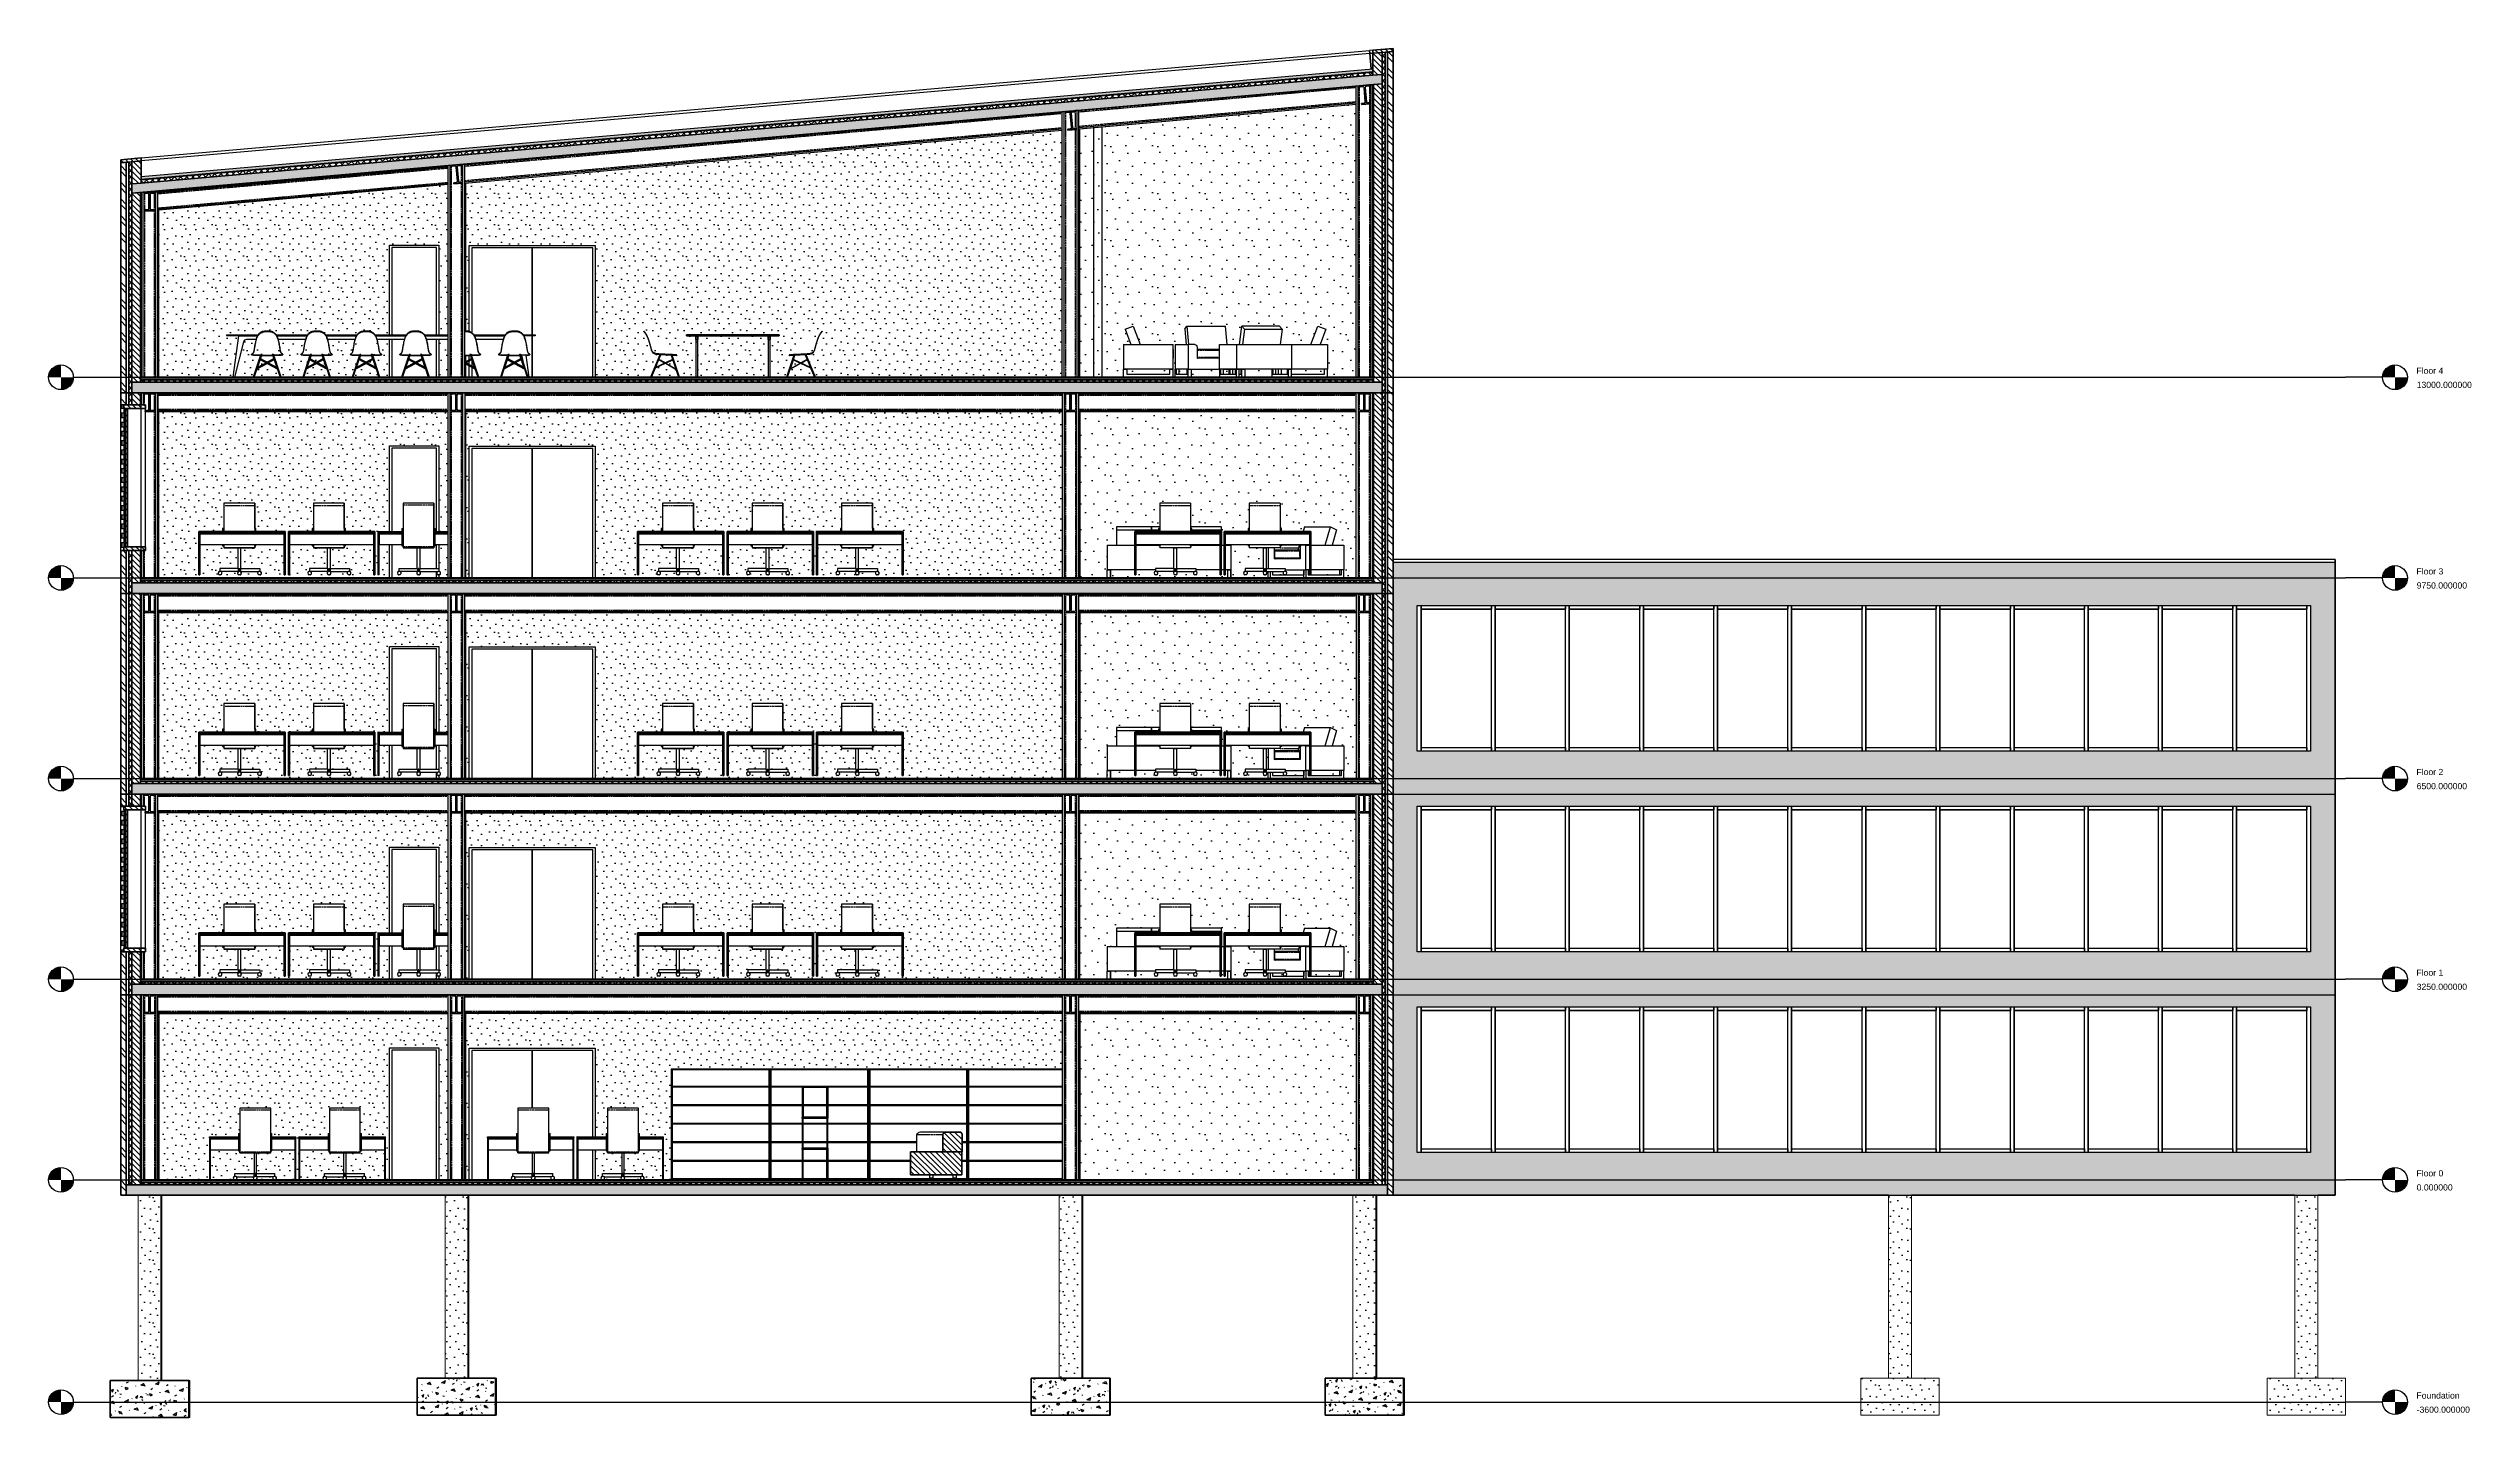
# Model space of a CAD drawing. Header units: millimetres. Extents: x -100 to 224448, y 0 to 22177.
# Drawn here: x 73510 to 112735, y 0 to 22177 of the extents above; entities that cross this region are included whole.
import ezdxf

# ---------------------------------------------------------------- set-up
doc = ezdxf.new("R2010")
doc.units = ezdxf.units.MM
doc.linetypes.add('DASHED', pattern=[19.05, 12.7, -6.35])
doc.layers.get('0').update_dxf_attribs({"true_color": 0xdfdfdf})
for name, color, linetype in [('Background_0', 7, 'Continuous'), ('Background_Back bricks', 7, 'Continuous'), ('Background_DOOR_FRAME', 253, 'Continuous'), ('Background_DOOR_PANEL', 255, 'Continuous'), ('Background_Front bricks', 7, 'Continuous'), ('Background_GLASS', 161, 'Continuous'), ('Background_WINDOW_FRAME', 253, 'Continuous'), ('Boundary_0', 7, 'Continuous'), ('Boundary_Air', 7, 'Continuous'), ('Boundary_Bitumen_ SBS Modified_ Asphalt', 7, 'Continuous'), ('Boundary_Cavity Wall_ Front', 7, 'Continuous'), ('Boundary_Floor_ Ceramic Tiles', 7, 'Continuous'), ('Boundary_Front bricks', 7, 'Continuous'), ('Boundary_GLASS', 161, 'Continuous'), ('Boundary_Gravel', 7, 'Continuous'), ('Boundary_Gypsum Board', 54, 'Continuous'), ('Boundary_Insulation_ Extruded Polystyrene', 42, 'Continuous'), ('Boundary_Insulation_ Polyurethane Foam', 42, 'Continuous'), ('Boundary_Screed', 7, 'Continuous'), ('Boundary_WINDOW_FRAME', 253, 'Continuous'), ('Elevation_Front bricks', 7, 'Continuous'), ('Elevation_Gypsum Board', 7, 'Continuous'), ('Elevation_Insulation_ Extruded Polystyrene', 7, 'Continuous'), ('Elevation_Plaster_ Cement', 7, 'Continuous'), ('Fill_0', 7, 'Continuous'), ('Fill_Bitumen_ SBS Modified_ Asphalt', 251, 'Continuous'), ('Fill_Concrete_ Beam and Pot Floor', 85, 'Continuous'), ('Fill_Concrete_ Reinforced', 85, 'Continuous'), ('Fill_Floor_ Ceramic Tiles', 251, 'Continuous'), ('Fill_Front bricks', 7, 'Continuous'), ('Fill_GLASS', 161, 'Continuous'), ('Fill_Gravel', 251, 'Continuous'), ('Fill_Gypsum Board', 251, 'Continuous'), ('Fill_Insulation_ Extruded Polystyrene', 42, 'Continuous'), ('Fill_Insulation_ Polyurethane Foam', 42, 'Continuous'), ('Fill_Screed', 251, 'Continuous'), ('Fill_Supporting Wall_ Brick', 11, 'Continuous'), ('Fill_WINDOW_FRAME', 253, 'Continuous'), ('Viewport border', 7, 'Continuous')]:
    doc.layers.add(name, color=color, linetype=linetype)
for name, color, linetype, lineweight in [('Background_Air', 7, 'Continuous', 9), ('Background_Bitumen_ SBS Modified_ Asphalt', 7, 'Continuous', 9), ('Background_Concrete_ Beam and Pot Floor', 7, 'Continuous', 9), ('Background_Concrete_ Reinforced', 7, 'Continuous', 9), ('Background_Floor_ Ceramic Tiles', 7, 'Continuous', 9), ('Background_Gravel', 7, 'Continuous', 9), ('Background_Gypsum Board', 7, 'Continuous', 9), ('Background_Insulation_ Extruded Polystyrene', 7, 'Continuous', 9), ('Background_Insulation_ Polyurethane Foam', 7, 'Continuous', 9), ('Background_Plaster_ Cement', 7, 'Continuous', 9), ('Background_Screed', 7, 'Continuous', 9), ('Background_Supporting Wall_ Brick', 7, 'Continuous', 9), ('Boundary_Concrete_ Beam and Pot Floor', 99, 'Continuous', 50), ('Boundary_Concrete_ Reinforced', 99, 'Continuous', 50), ('Boundary_Supporting Wall_ Brick', 14, 'Continuous', 50), ('Elevation_Concrete_ Reinforced', 252, 'Continuous', 25)]:
    doc.layers.add(name, color=color, linetype=linetype, lineweight=lineweight)
for name, color, linetype, true_color in [('Background_DETAIL_OBJECTS', 7, 'Continuous', 0xdfdfdf), ('Boundary_DETAIL_OBJECTS', 7, 'Continuous', 0xdfdfdf), ('Fill_DETAIL_OBJECTS', 7, 'Continuous', 0xdfdfdf)]:
    doc.layers.add(name, color=color, linetype=linetype, true_color=true_color)
doc.layers.add('BIM_ROOM_LINES', color=7, linetype='Continuous', plot=False)
doc.styles.get("Standard").update_dxf_attribs({"font": 'arial.ttf'})
pattern_1 = [(45, (-5595.9, -5200), (-44.90128, 44.90128), [])]
pattern_2 = [(45, (-5595.9, -5200), (-44.90128, 44.90128), [])]
pattern_3 = [(45, (-5595.9, -5200), (-44.90128, 44.90128), [])]
pattern_4 = [(45, (-5595.9, -5200), (-44.90128, 44.90128), [])]
pattern_5 = [(45, (-5595.9, -5200), (-44.90128, 44.90128), [])]
pattern_6 = [(45, (-5595.9, -5200), (-44.90128, 44.90128), [])]
pattern_7 = [(45, (-5595.9, -5200), (-44.90128, 44.90128), [])]
pattern_8 = [(45, (-5595.9, -5200), (-44.90128, 44.90128), [])]
pattern_9 = [(45, (-5595.9, -5200), (-44.90128, 44.90128), [])]
pattern_10 = [(45, (-5595.9, -5200), (-44.90128, 44.90128), [])]
pattern_11 = [(45, (-5595.9, -5200), (-50.28943, 50.28943), []), (135, (-5595.9, -5200), (-50.28943, -50.28943), [])]
pattern_12 = [(45, (-5595.9, -5200), (-50.28943, 50.28943), []), (135, (-5595.9, -5200), (-50.28943, -50.28943), [])]
pattern_13 = [(45, (-5595.9, -5200), (-44.90128, 44.90128), [])]
pattern_14 = [(45, (-5595.9, -5200), (-44.9013, 44.9013), [])]
pattern_15 = [(45, (-5595.9, -5200), (-134.7038, 134.7038), []), (45, (-5551, -5200), (-134.7038, 134.7038), []), (45, (-5506.1, -5200), (-134.7038, 134.7038), []), (45, (-5461.2, -5200), (-134.7038, 134.7038), [])]
pattern_16 = [(45, (-5595.9, -5200), (-134.7038, 134.7038), []), (45, (-5551, -5200), (-134.7038, 134.7038), []), (45, (-5506.1, -5200), (-134.7038, 134.7038), []), (45, (-5461.2, -5200), (-134.7038, 134.7038), [])]
pattern_17 = [(90, (-5595.9, -5200), (-60, -2e-13), [])]
pattern_18 = [(15, (-5595.9, -5200), (915.6406, 508.3053), [-127, 0, -381, 0]), (15, (-5599.19, -5187.73), (915.6406, 508.3053), [-50.8, 0, -177.8, 0, -91.44, 0, -381, 0]), (15, (-5602.47, -5175.47), (915.6406, 508.3053), [-25.4, 0, -127, 0, -127, 0, -279.4, 0, -91.44, 0]), (15, (-5605.76, -5163.2), (915.6406, 508.3053), [-91.44, 0, -406.4, 0]), (15, (-5609.05, -5150.93), (915.6406, 508.3053), [-304.8, 0, -304.8, 0]), (15, (-5612.34, -5138.66), (915.6406, 508.3053), [-431.8, 0]), (15, (-5615.62, -5126.4), (915.6406, 508.3053), [-127, 0, -558.8, 0]), (15, (-5618.9, -5114.13), (915.6406, 508.3053), [-177.8, 0, -101.6, 0]), (15, (-5622.2, -5101.86), (915.6406, 508.3053), [-254, 0]), (15, (-5628.77, -5077.33), (915.6406, 508.3053), [-35.56, 0, -381, 0, -228.6, 0]), (15, (-5632.06, -5065.06), (915.6406, 508.3053), [-50.8, 0, -5.08, 0, -127, 0]), (15, (-5635.34, -5052.8), (915.6406, 508.3053), [-25.4, 0, -330.2, 0, -381, 0]), (15, (-5638.63, -5040.53), (915.6406, 508.3053), [-254, 0]), (15, (-5641.92, -5028.26), (915.6406, 508.3053), [-127, 0, -533.4, 0]), (15, (-5648.5, -5003.72), (915.6406, 508.3053), [-609.6, 0]), (15, (-5651.78, -4991.46), (915.6406, 508.3053), [-127, 0, -10.16, 0, -177.8, 0]), (15, (-5655.07, -4979.2), (915.6406, 508.3053), [-35.56, 0, -254, 0, -101.6, 0, -177.8, 0, -203.2, 0]), (15, (-5658.35, -4966.92), (915.6406, 508.3053), [-76.2, 0, -101.6, 0, -254, 0, -10.16, 0, -127, 0]), (15, (-5661.64, -4954.65), (915.6406, 508.3053), [-254, 0])]
pattern_19 = [(45, (-5595.9, -5200), (-50.28943, 50.28943), []), (135, (-5595.9, -5200), (-50.28943, -50.28943), [])]
pattern_20 = [(15, (-5595.9, -5200), (287.368, 497.736), [50.8, -355.6]), (105, (-5595.9, -5200), (-497.736, 287.368), [50.8, -355.6]), (150, (-5546.83, -5186.85), (-392.5523, -105.184), [71.842, -502.8944]), (15, (-5606, -4966.04), (287.368, 497.736), [50.8, -355.6]), (60, (-5574.9, -4984), (-105.184, 392.5523), [35.921, -538.8154]), (150, (-5574.9, -4984), (-392.5523, -105.184), [35.921, -538.8154]), (15, (-5485.1, -4828.46), (287.368, 497.736), [71.842, -334.558]), (60, (-5485.1, -4828.46), (-105.184, 392.5523), [50.8, -523.9364]), (150, (-5415.7, -4809.87), (-392.5523, -105.184), [50.8, -523.9364]), (105, (-5352.3, -5029.55), (-497.736, 287.368), [50.8, -355.6]), (60, (-5352.32, -5029.55), (-105.184, 392.5523), [35.921, -538.8154]), (150, (-5334.36, -4998.44), (-392.5523, -105.184), [35.921, -538.8154]), (15, (-5573.13, -5088.7), (287.368, 497.736), [25.4, -340.36]), (15, (-5305, -4911.7), (287.368, 497.736), [25.4, -340.36]), (105, (-5440.83, -4895.5), (-497.736, 287.368), [25.4, -340.36]), (150, (-5332.6, -5103.15), (-392.5523, -105.184), [35.921, -538.8154]), (150, (-5576.65, -4879.3), (-392.5523, -105.184), [35.921, -538.8154]), (60, (-5446.4, -5021.9), (-105.184, 392.5523), [35.921, -538.8154]), (105, (-5474.1, -5114.77), (-497.736, 287.368), [6.35, -400.05]), (105, (-5500.1, -4944.24), (-497.736, 287.368), [6.35, -400.05]), (105, (-5334.15, -4827.46), (-497.736, 287.368), [6.35, -400.05]), (105, (-5272.14, -5034.36), (-497.736, 287.368), [6.35, -400.05])]
pattern_21 = [(15, (-5595.9, -5200), (287.368, 497.736), [50.8, -355.6]), (105, (-5595.9, -5200), (-497.736, 287.368), [50.8, -355.6]), (150, (-5546.83, -5186.85), (-392.5523, -105.184), [71.842, -502.894]), (15, (-5606, -4966.04), (287.368, 497.736), [50.8, -355.6]), (60, (-5574.9, -4984), (-105.184, 392.5523), [35.921, -538.815]), (150, (-5574.9, -4984), (-392.5523, -105.184), [35.921, -538.815]), (15, (-5485.1, -4828.46), (287.368, 497.736), [71.842, -334.558]), (60, (-5485.1, -4828.46), (-105.184, 392.5523), [50.8, -523.9364]), (150, (-5415.7, -4809.87), (-392.5523, -105.184), [50.8, -523.9364]), (105, (-5352.3, -5029.55), (-497.736, 287.368), [50.8, -355.6]), (60, (-5352.32, -5029.55), (-105.184, 392.5523), [35.921, -538.815]), (150, (-5334.36, -4998.44), (-392.5523, -105.184), [35.921, -538.815]), (15, (-5573.13, -5088.7), (287.368, 497.736), [25.4, -340.36]), (15, (-5305, -4911.7), (287.368, 497.736), [25.4, -340.36]), (105, (-5440.83, -4895.5), (-497.736, 287.368), [25.4, -340.36]), (150, (-5332.6, -5103.15), (-392.5523, -105.184), [35.921, -538.815]), (150, (-5576.65, -4879.3), (-392.5523, -105.184), [35.921, -538.815]), (60, (-5446.4, -5021.9), (-105.184, 392.5523), [35.921, -538.815]), (105, (-5474.1, -5114.77), (-497.736, 287.368), [6.35, -400.05]), (105, (-5500.1, -4944.24), (-497.736, 287.368), [6.35, -400.05]), (105, (-5334.15, -4827.46), (-497.736, 287.368), [6.35, -400.05]), (105, (-5272.14, -5034.36), (-497.736, 287.368), [6.35, -400.05])]
pattern_22 = [(45, (-5595.9, -5200), (-134.7038, 134.7038), []), (45, (-5506.1, -5200), (-134.7038, 134.7038), [])]
pattern_23 = [(45, (-5595.9, -5200), (-134.7038, 134.7038), []), (45, (-5506.1, -5200), (-134.7038, 134.7038), [])]
pattern_24 = [(45, (-5595.9, -5200), (-134.704, 134.704), []), (45, (-5506.1, -5200), (-134.704, 134.704), [])]
pattern_25 = [(45, (-5595.9, -5200), (-134.7038, 134.7038), []), (45, (-5506.1, -5200), (-134.7038, 134.7038), [])]

# ---------------------------------------------------------------- blocks, each defined once
blk = doc.blocks.new('_StoryIndicator')
h = blk.add_hatch(color=256)
h.paths.add_polyline_path([(-199, 0), (1, 0), (1, 200, 0.414214)])
h.paths.add_polyline_path([(201, 0), (1, 0), (1, -200, 0.414214)])
blk.add_line((-200, 0), (-800, 0))
blk.add_circle((-1, 0), 200)
for tag, p in [('STORYNAME', (346, 57)), ('STORYELEVATION', (350, -172))]:
    blk.add_attdef(tag, p, '', height=100)
blk = doc.blocks.new("AA'__section__..%5CMainBuilding.dwg", base_point=(4427, -9050, 0))
at = {"layer": 'Elevation_Concrete_ Reinforced'}
h = blk.add_hatch(dxfattribs=at)
h.set_pattern_fill('DOTS2', color=256, scale=20, style=0)
h.paths.add_polyline_path([(5878, -5450), (5878, -8450), (6248, -8450), (6248, -5450)])
h = blk.add_hatch(dxfattribs=at)
h.set_pattern_fill('DOTS2', color=256, scale=20, style=0)
h.paths.add_polyline_path([(6248, -5450), (6248, -8450), (6263, -8450), (6263, -5450)])
h = blk.add_hatch(dxfattribs=at)
h.set_pattern_fill('DOTS2', color=256, scale=20, style=0)
h.paths.add_polyline_path([(10846, -5450), (10846, -8410), (11216, -8410), (11216, -5450)])
h = blk.add_hatch(dxfattribs=at)
h.set_pattern_fill('DOTS2', color=256, scale=20, style=0)
h.paths.add_polyline_path([(11216, -5450), (11216, -8410), (11231, -8410), (11231, -5450)])
h = blk.add_hatch(dxfattribs=at)
h.set_pattern_fill('DOTS2', color=256, scale=20, style=0)
h.paths.add_polyline_path([(20786, -5450), (20786, -8410), (21156, -8410), (21156, -5450)])
h = blk.add_hatch(dxfattribs=at)
h.set_pattern_fill('DOTS2', color=256, scale=20, style=0)
h.paths.add_polyline_path([(21156, -5450), (21156, -8410), (21171, -8410), (21171, -5450)])
h = blk.add_hatch(dxfattribs=at)
h.set_pattern_fill('DOTS2', color=256, scale=20, style=0)
h.paths.add_polyline_path([(25544, -5450), (25544, -8410), (25914, -8410), (25914, -5450)])
h = blk.add_hatch(dxfattribs=at)
h.set_pattern_fill('DOTS2', color=256, scale=20, style=0)
h.paths.add_polyline_path([(25914, -5450), (25914, -8410), (25929, -8410), (25929, -5450)])
h = blk.add_hatch(dxfattribs=at)
h.set_pattern_fill('DOTS2', color=256, scale=20, style=0)
h.paths.add_polyline_path([(34216, -5450), (34216, -8410), (34586, -8410), (34586, -5450)])
h = blk.add_hatch(dxfattribs=at)
h.set_pattern_fill('DOTS2', color=256, scale=20, style=0)
h.paths.add_polyline_path([(40794, -5450), (40794, -8410), (41164, -8410), (41164, -5450)])
h = blk.add_hatch(dxfattribs=at)
h.set_pattern_fill('DOTS2', color=256, scale=20, style=0)
h.paths.add_polyline_path([(6698, -8450), (6698, -9050), (6713, -9050), (6713, -8450)])
h = blk.add_hatch(dxfattribs=at)
h.set_pattern_fill('DOTS2', color=256, scale=20, style=0)
h.paths.add_polyline_path([(11666, -8410), (11666, -9010), (11681, -9010), (11681, -8410)])
h = blk.add_hatch(dxfattribs=at)
h.set_pattern_fill('DOTS2', color=256, scale=20, style=0)
h.paths.add_polyline_path([(21606, -8410), (21606, -9010), (21621, -9010), (21621, -8410)])
h = blk.add_hatch(dxfattribs=at)
h.set_pattern_fill('DOTS2', color=256, scale=20, style=0)
h.paths.add_polyline_path([(26364, -8410), (26364, -9010), (26379, -9010), (26379, -8410)])
h = blk.add_hatch(dxfattribs=at)
h.set_pattern_fill('DOTS2', color=256, scale=20, style=0)
h.paths.add_polyline_path([(35036, -9010), (35036, -8410), (34586, -8410), (34216, -8410), (33766, -8410), (33766, -9010)])
h = blk.add_hatch(dxfattribs=at)
h.set_pattern_fill('DOTS2', color=256, scale=20, style=0)
h.paths.add_polyline_path([(41614, -9010), (41614, -8410), (41164, -8410), (40794, -8410), (40344, -8410), (40344, -9010)])
at = {"layer": 'Elevation_Front bricks'}
h = blk.add_hatch(dxfattribs=at)
h.set_pattern_fill('V_MASONRY300x75', color=256, scale=10, style=0)
h.paths.add_polyline_path([(5646, 5055), (5646, 7295), (5646, 7355), (5596, 7355), (5596, 4995), (5646, 4995)])
h = blk.add_hatch(dxfattribs=at)
h.set_pattern_fill('V_MASONRY300x75', color=256, scale=10, style=0)
h.paths.add_polyline_path([(41446, 4800), (26196, 4800), (26196, 4495), (26196, 4470), (26196, 4300), (26196, 1050), (41446, 1050)])
h.paths.add_polyline_path([(26586, 4105), (26646, 4105), (27786, 4105), (27846, 4105), (28986, 4105), (29046, 4105), (30186, 4105), (30246, 4105), (31386, 4105), (31446, 4105), (32586, 4105), (32646, 4105), (33786, 4105), (33846, 4105), (34986, 4105), (35046, 4105), (36186, 4105), (36246, 4105), (37386, 4105), (37446, 4105), (38586, 4105), (38646, 4105), (39786, 4105), (39846, 4105), (40986, 4105), (41046, 4105), (41046, 1745), (40986, 1745), (39846, 1745), (39786, 1745), (38646, 1745), (38586, 1745), (37446, 1745), (37386, 1745), (36246, 1745), (36186, 1745), (35046, 1745), (34986, 1745), (33846, 1745), (33786, 1745), (32646, 1745), (32586, 1745), (31446, 1745), (31386, 1745), (30246, 1745), (30186, 1745), (29046, 1745), (28986, 1745), (27846, 1745), (27786, 1745), (26646, 1745), (26586, 1745)], flags=16)
h = blk.add_hatch(dxfattribs=at)
h.set_pattern_fill('V_MASONRY300x75', color=256, scale=10, style=0)
h.paths.add_polyline_path([(5646, -1445), (5646, 795), (5646, 855), (5596, 855), (5596, -1505), (5646, -1505)])
h = blk.add_hatch(dxfattribs=at)
h.set_pattern_fill('V_MASONRY300x75', color=256, scale=10, style=0)
h.paths.add_polyline_path([(26196, -2200), (41446, -2200), (41446, 1050), (26196, 1050)])
h.paths.add_polyline_path([(26586, 855), (26646, 855), (27786, 855), (27846, 855), (28986, 855), (29046, 855), (30186, 855), (30246, 855), (31386, 855), (31446, 855), (32586, 855), (32646, 855), (33786, 855), (33846, 855), (34986, 855), (35046, 855), (36186, 855), (36246, 855), (37386, 855), (37446, 855), (38586, 855), (38646, 855), (39786, 855), (39846, 855), (40986, 855), (41046, 855), (41046, -1505), (40986, -1505), (39846, -1505), (39786, -1505), (38646, -1505), (38586, -1505), (37446, -1505), (37386, -1505), (36246, -1505), (36186, -1505), (35046, -1505), (34986, -1505), (33846, -1505), (33786, -1505), (32646, -1505), (32586, -1505), (31446, -1505), (31386, -1505), (30246, -1505), (30186, -1505), (29046, -1505), (28986, -1505), (27846, -1505), (27786, -1505), (26646, -1505), (26586, -1505)], flags=16)
h = blk.add_hatch(dxfattribs=at)
h.set_pattern_fill('V_MASONRY300x75', color=256, scale=10, style=0)
h.paths.add_polyline_path([(41164, -5450), (41356, -5450), (41446, -5450), (41446, -2200), (26196, -2200), (26196, -5450), (34216, -5450), (34586, -5450), (40794, -5450)])
h.paths.add_polyline_path([(26586, -2395), (26646, -2395), (27786, -2395), (27846, -2395), (28986, -2395), (29046, -2395), (30186, -2395), (30246, -2395), (31386, -2395), (31446, -2395), (32586, -2395), (32646, -2395), (33786, -2395), (33846, -2395), (34986, -2395), (35046, -2395), (36186, -2395), (36246, -2395), (37386, -2395), (37446, -2395), (38586, -2395), (38646, -2395), (39786, -2395), (39846, -2395), (40986, -2395), (41046, -2395), (41046, -4755), (40986, -4755), (39846, -4755), (39786, -4755), (38646, -4755), (38586, -4755), (37446, -4755), (37386, -4755), (36246, -4755), (36186, -4755), (35046, -4755), (34986, -4755), (33846, -4755), (33786, -4755), (32646, -4755), (32586, -4755), (31446, -4755), (31386, -4755), (30246, -4755), (30186, -4755), (29046, -4755), (28986, -4755), (27846, -4755), (27786, -4755), (26646, -4755), (26586, -4755)], flags=16)
at = {"layer": 'Elevation_Gypsum Board'}
h = blk.add_hatch(dxfattribs=at)
h.set_pattern_fill('DOTS2', color=256, scale=30, style=0)
h.paths.add_polyline_path([(22631, 8330), (22631, 8320), (22631, 8295), (22631, 8250), (22631, 8110), (22631, 7930), (22631, 7800), (22668, 7800), (22668, 7930), (22668, 8330), (22844, 8330), (22820, 8578), (22854, 8627), (23481, 8627), (23510, 8330), (23657, 8330), (23707, 8330), (23745, 8627), (24355, 8627), (24400, 8578), (24368, 8330), (24550, 8330), (24864, 8330), (24975, 8627), (25106, 8578), (25014, 8330), (25131, 8330), (25131, 7930), (25131, 7800), (25594, 7800), (25594, 12223), (21121, 11827), (21121, 7800), (21831, 7800), (21831, 7930), (21831, 8330), (21949, 8330), (21856, 8578), (21987, 8627), (22098, 8330)])
h = blk.add_hatch(dxfattribs=at)
h.set_pattern_fill('DOTS2', color=256, scale=30, style=0)
h.paths.add_polyline_path([(22581, 7930), (21881, 7930), (21881, 7850), (22581, 7850)])
h = blk.add_hatch(dxfattribs=at)
h.set_pattern_fill('DOTS2', color=256, scale=30, style=0)
h.paths.add_polyline_path([(22729, 7930), (22729, 7850), (22862, 7850), (22862, 7930)])
h = blk.add_hatch(dxfattribs=at)
h.set_pattern_fill('DOTS2', color=256, scale=30, style=0)
h.paths.add_polyline_path([(22924, 7930), (22924, 7800), (23383, 7800), (23383, 7930)])
h = blk.add_hatch(dxfattribs=at)
h.set_pattern_fill('DOTS2', color=256, scale=30, style=0)
h.paths.add_polyline_path([(23538, 7930), (23447, 7930), (23447, 7850), (23538, 7850)])
h = blk.add_hatch(dxfattribs=at)
h.set_pattern_fill('DOTS2', color=256, scale=30, style=0)
h.paths.add_polyline_path([(23599, 7930), (23599, 7850), (23640, 7850), (23640, 7930)])
h = blk.add_hatch(dxfattribs=at)
h.set_pattern_fill('DOTS2', color=256, scale=30, style=0)
h.paths.add_polyline_path([(23732, 7930), (23704, 7930), (23704, 7850), (23732, 7850)])
h = blk.add_hatch(dxfattribs=at)
h.set_pattern_fill('DOTS2', color=256, scale=30, style=0)
h.paths.add_polyline_path([(23793, 7930), (23793, 7800), (24229, 7800), (24229, 7930)])
h = blk.add_hatch(dxfattribs=at)
h.set_pattern_fill('DOTS2', color=256, scale=30, style=0)
h.paths.add_polyline_path([(24331, 7850), (24331, 7930), (24293, 7930), (24293, 7850)])
h = blk.add_hatch(dxfattribs=at)
h.set_pattern_fill('DOTS2', color=256, scale=30, style=0)
h.paths.add_polyline_path([(24486, 7930), (24381, 7930), (24381, 7850), (24486, 7850)])
h = blk.add_hatch(dxfattribs=at)
h.set_pattern_fill('DOTS2', color=256, scale=30, style=0)
h.paths.add_polyline_path([(25081, 7930), (24550, 7930), (24550, 7850), (25081, 7850)])
h = blk.add_hatch(dxfattribs=at)
h.set_pattern_fill('DOTS2', color=256, scale=30, style=0)
h.paths.add_polyline_path([(23417, 5377), (23417, 5328), (23417, 5080), (23461, 5080), (23461, 5300), (23464, 5300), (23846, 5300), (23846, 5312), (23846, 5340), (23846, 5352), (23866, 5352), (23866, 5724), (23866, 5752), (23866, 5764), (24366, 5764), (24366, 5752), (24366, 5724), (24366, 5352), (24386, 5352), (24386, 5340), (24386, 5312), (24386, 5300), (24740, 5300), (24762, 5377), (25180, 5377), (25280, 5328), (25209, 5080), (25396, 5080), (25396, 4680), (25396, 4550), (25594, 4550), (25594, 7245), (21121, 7245), (21121, 4550), (21567, 4550), (21567, 4680), (21567, 5080), (21717, 5080), (21717, 5328), (21717, 5377), (22283, 5377), (22416, 5377), (22416, 5724), (22416, 5752), (22416, 5764), (22916, 5764), (22916, 5752), (22916, 5724), (22916, 5377)])
h = blk.add_hatch(dxfattribs=at)
h.set_pattern_fill('DOTS2', color=256, scale=30, style=0)
h.paths.add_polyline_path([(23567, 5080), (23567, 4680), (23567, 4550), (24172, 4550), (24172, 4652), (24140, 4652, -0.014545), (24141, 4651, -0.191524), (24150, 4630, -0.331659), (24128, 4600), (24119, 4600), (24110, 4600, -0.131769), (24097, 4608, -0.414573), (24098, 4652), (24096, 4652), (24096, 4652), (23826, 4652, -0.577912), (23814, 4600), (23796, 4600, -0.801964), (23800, 4660), (23800, 4705), (24096, 4705), (24096, 5037), (23866, 5037), (23866, 5071), (23846, 5071), (23846, 5086), (23478, 5086), (23478, 5080)])
h = blk.add_hatch(dxfattribs=at)
h.set_pattern_fill('DOTS2', color=256, scale=30, style=0)
h.paths.add_polyline_path([(24172, 4705), (24172, 5037), (24137, 5037), (24137, 4705)])
h = blk.add_hatch(dxfattribs=at)
h.set_pattern_fill('DOTS2', color=256, scale=30, style=0)
h.paths.add_polyline_path([(24386, 5080), (24677, 5080), (24679, 5086), (24386, 5086)])
h = blk.add_hatch(dxfattribs=at)
h.set_pattern_fill('DOTS2', color=256, scale=30, style=0)
h.paths.add_polyline_path([(22011, 4680), (21617, 4680), (21617, 4550), (23517, 4550), (23517, 4680), (23478, 4680), (23478, 4600), (23461, 4600), (23461, 4680), (23411, 4680), (23411, 4600), (23394, 4600), (23394, 4680), (22998, 4680), (22998, 4660, -0.801964), (23002, 4600), (22984, 4600, -0.577912), (22972, 4652), (22690, 4652, -0.014545), (22691, 4651, -0.191524), (22700, 4630, -0.331659), (22678, 4600), (22669, 4600), (22660, 4600, -0.131769), (22647, 4608, -0.414572), (22648, 4652), (22646, 4652), (22646, 4652), (22376, 4652, -0.577911), (22364, 4600), (22346, 4600, -0.801965), (22350, 4660), (22350, 4680), (22028, 4680), (22028, 4600), (22011, 4600)])
h = blk.add_hatch(dxfattribs=at)
h.set_pattern_fill('DOTS2', color=256, scale=30, style=0)
h.paths.add_polyline_path([(24243, 4652), (24243, 4600), (24434, 4600, -0.577912), (24422, 4652)])
h = blk.add_hatch(dxfattribs=at)
h.set_pattern_fill('DOTS2', color=256, scale=30, style=0)
h.paths.add_polyline_path([(24747, 4680), (24448, 4680), (24448, 4660, -0.801964), (24452, 4600), (24747, 4600)])
h = blk.add_hatch(dxfattribs=at)
h.set_pattern_fill('DOTS2', color=256, scale=30, style=0)
h.paths.add_polyline_path([(24821, 4600), (24844, 4600), (24844, 4680), (24821, 4680)])
h = blk.add_hatch(dxfattribs=at)
h.set_pattern_fill('DOTS2', color=256, scale=30, style=0)
h.paths.add_polyline_path([(25325, 4680), (24861, 4680), (24861, 4600), (25325, 4600)])
h = blk.add_hatch(dxfattribs=at)
h.set_pattern_fill('DOTS2', color=256, scale=30, style=0)
h.paths.add_polyline_path([(25626, 4295), (25632, 4295), (25647, 4295), (25659, 4295), (25798, 4295), (25811, 4295), (25826, 4295), (25832, 4295), (25864, 4295), (25864, 4300), (25847, 4300), (25841, 4300), (25832, 4300), (25826, 4300), (25826, 4300), (25811, 4300), (25662, 4300), (25647, 4300), (25647, 4300), (25641, 4300), (25632, 4300), (25626, 4300), (25609, 4300), (25594, 4300), (21121, 4300), (21106, 4300), (21106, 4295), (25594, 4295)])
h = blk.add_hatch(dxfattribs=at)
h.set_pattern_fill('DOTS2', color=256, scale=30, style=0)
h.paths.add_polyline_path([(23417, 2127), (23417, 2078), (23417, 1830), (23461, 1830), (23461, 2050), (23464, 2050), (23846, 2050), (23846, 2062), (23846, 2090), (23846, 2102), (23866, 2102), (23866, 2474), (23866, 2502), (23866, 2514), (24366, 2514), (24366, 2502), (24366, 2474), (24366, 2102), (24386, 2102), (24386, 2090), (24386, 2062), (24386, 2050), (24740, 2050), (24762, 2127), (25180, 2127), (25280, 2078), (25209, 1830), (25396, 1830), (25396, 1430), (25396, 1300), (25594, 1300), (25594, 3990), (21121, 3990), (21121, 1300), (21567, 1300), (21567, 1430), (21567, 1830), (21717, 1830), (21717, 2078), (21717, 2127), (22283, 2127), (22416, 2127), (22416, 2474), (22416, 2502), (22416, 2514), (22916, 2514), (22916, 2502), (22916, 2474), (22916, 2127)])
h = blk.add_hatch(dxfattribs=at)
h.set_pattern_fill('DOTS2', color=256, scale=30, style=0)
h.paths.add_polyline_path([(23567, 1830), (23567, 1430), (23567, 1300), (24172, 1300), (24172, 1402), (24140, 1402, -0.014545), (24141, 1401, -0.191524), (24150, 1380, -0.331659), (24128, 1350), (24119, 1350), (24110, 1350, -0.13177), (24097, 1358, -0.414572), (24098, 1402), (24096, 1402), (24096, 1402), (23826, 1402, -0.577912), (23814, 1350), (23796, 1350, -0.801963), (23800, 1410), (23800, 1455), (24096, 1455), (24096, 1787), (23866, 1787), (23866, 1821), (23846, 1821), (23846, 1836), (23478, 1836), (23478, 1830)])
h = blk.add_hatch(dxfattribs=at)
h.set_pattern_fill('DOTS2', color=256, scale=30, style=0)
h.paths.add_polyline_path([(24172, 1455), (24172, 1787), (24137, 1787), (24137, 1455)])
h = blk.add_hatch(dxfattribs=at)
h.set_pattern_fill('DOTS2', color=256, scale=30, style=0)
h.paths.add_polyline_path([(24386, 1830), (24677, 1830), (24679, 1836), (24386, 1836)])
h = blk.add_hatch(dxfattribs=at)
h.set_pattern_fill('DOTS2', color=256, scale=30, style=0)
h.paths.add_polyline_path([(22011, 1430), (21617, 1430), (21617, 1300), (23517, 1300), (23517, 1430), (23478, 1430), (23478, 1350), (23461, 1350), (23461, 1430), (23411, 1430), (23411, 1350), (23394, 1350), (23394, 1430), (22998, 1430), (22998, 1410, -0.801963), (23002, 1350), (22984, 1350, -0.577912), (22972, 1402), (22690, 1402, -0.014545), (22691, 1401, -0.191524), (22700, 1380, -0.331659), (22678, 1350), (22669, 1350), (22660, 1350, -0.131769), (22647, 1358, -0.414572), (22648, 1402), (22646, 1402), (22646, 1402), (22376, 1402, -0.577911), (22364, 1350), (22346, 1350, -0.801964), (22350, 1410), (22350, 1430), (22028, 1430), (22028, 1350), (22011, 1350)])
h = blk.add_hatch(dxfattribs=at)
h.set_pattern_fill('DOTS2', color=256, scale=30, style=0)
h.paths.add_polyline_path([(24243, 1402), (24243, 1350), (24434, 1350, -0.577912), (24422, 1402)])
h = blk.add_hatch(dxfattribs=at)
h.set_pattern_fill('DOTS2', color=256, scale=30, style=0)
h.paths.add_polyline_path([(24747, 1430), (24448, 1430), (24448, 1410, -0.801963), (24452, 1350), (24747, 1350)])
h = blk.add_hatch(dxfattribs=at)
h.set_pattern_fill('DOTS2', color=256, scale=30, style=0)
h.paths.add_polyline_path([(24821, 1350), (24844, 1350), (24844, 1430), (24821, 1430)])
h = blk.add_hatch(dxfattribs=at)
h.set_pattern_fill('DOTS2', color=256, scale=30, style=0)
h.paths.add_polyline_path([(25325, 1430), (24861, 1430), (24861, 1350), (25325, 1350)])
h = blk.add_hatch(dxfattribs=at)
h.set_pattern_fill('DOTS2', color=256, scale=30, style=0)
h.paths.add_polyline_path([(23417, -1123), (23417, -1172), (23417, -1420), (23461, -1420), (23461, -1200), (23464, -1200), (23846, -1200), (23846, -1188), (23846, -1160), (23846, -1148), (23866, -1148), (23866, -776), (23866, -748), (23866, -736), (24366, -736), (24366, -748), (24366, -776), (24366, -1148), (24386, -1148), (24386, -1160), (24386, -1188), (24386, -1200), (24740, -1200), (24762, -1123), (25180, -1123), (25280, -1172), (25209, -1420), (25396, -1420), (25396, -1820), (25396, -1950), (25594, -1950), (25594, 745), (21121, 745), (21121, -1950), (21567, -1950), (21567, -1820), (21567, -1420), (21717, -1420), (21717, -1172), (21717, -1123), (22283, -1123), (22416, -1123), (22416, -776), (22416, -748), (22416, -736), (22916, -736), (22916, -748), (22916, -776), (22916, -1123)])
h = blk.add_hatch(dxfattribs=at)
h.set_pattern_fill('DOTS2', color=256, scale=30, style=0)
h.paths.add_polyline_path([(23567, -1420), (23567, -1820), (23567, -1950), (24172, -1950), (24172, -1848), (24140, -1848, -0.014545), (24141, -1849, -0.191524), (24150, -1870, -0.331659), (24128, -1900), (24119, -1900), (24110, -1900, -0.131769), (24097, -1892, -0.414572), (24098, -1848), (24096, -1848), (24096, -1848), (23826, -1848, -0.577912), (23814, -1900), (23796, -1900, -0.801964), (23800, -1840), (23800, -1795), (24096, -1795), (24096, -1463), (23866, -1463), (23866, -1429), (23846, -1429), (23846, -1414), (23478, -1414), (23478, -1420)])
h = blk.add_hatch(dxfattribs=at)
h.set_pattern_fill('DOTS2', color=256, scale=30, style=0)
h.paths.add_polyline_path([(24172, -1795), (24172, -1463), (24137, -1463), (24137, -1795)])
h = blk.add_hatch(dxfattribs=at)
h.set_pattern_fill('DOTS2', color=256, scale=30, style=0)
h.paths.add_polyline_path([(24386, -1420), (24677, -1420), (24679, -1414), (24386, -1414)])
h = blk.add_hatch(dxfattribs=at)
h.set_pattern_fill('DOTS2', color=256, scale=30, style=0)
h.paths.add_polyline_path([(22011, -1820), (21617, -1820), (21617, -1950), (23517, -1950), (23517, -1820), (23478, -1820), (23478, -1900), (23461, -1900), (23461, -1820), (23411, -1820), (23411, -1900), (23394, -1900), (23394, -1820), (22998, -1820), (22998, -1840, -0.801964), (23002, -1900), (22984, -1900, -0.577912), (22972, -1848), (22690, -1848, -0.014545), (22691, -1849, -0.191524), (22700, -1870, -0.331659), (22678, -1900), (22669, -1900), (22660, -1900, -0.131769), (22647, -1892, -0.414573), (22648, -1848), (22646, -1848), (22646, -1848), (22376, -1848, -0.577911), (22364, -1900), (22346, -1900, -0.801965), (22350, -1840), (22350, -1820), (22028, -1820), (22028, -1900), (22011, -1900)])
h = blk.add_hatch(dxfattribs=at)
h.set_pattern_fill('DOTS2', color=256, scale=30, style=0)
h.paths.add_polyline_path([(24243, -1848), (24243, -1900), (24434, -1900, -0.577912), (24422, -1848)])
h = blk.add_hatch(dxfattribs=at)
h.set_pattern_fill('DOTS2', color=256, scale=30, style=0)
h.paths.add_polyline_path([(24747, -1820), (24448, -1820), (24448, -1840, -0.801964), (24452, -1900), (24747, -1900)])
h = blk.add_hatch(dxfattribs=at)
h.set_pattern_fill('DOTS2', color=256, scale=30, style=0)
h.paths.add_polyline_path([(24821, -1900), (24844, -1900), (24844, -1820), (24821, -1820)])
h = blk.add_hatch(dxfattribs=at)
h.set_pattern_fill('DOTS2', color=256, scale=30, style=0)
h.paths.add_polyline_path([(25325, -1820), (24861, -1820), (24861, -1900), (25325, -1900)])
h = blk.add_hatch(dxfattribs=at)
h.set_pattern_fill('DOTS2', color=256, scale=30, style=0)
h.paths.add_polyline_path([(25594, -5200), (25594, -2505), (21121, -2505), (21121, -5200)])
at = {"layer": 'Elevation_Insulation_ Extruded Polystyrene'}
h = blk.add_hatch(dxfattribs=at)
h.set_pattern_fill('DOTS2', color=256, scale=30, style=0)
h.paths.add_polyline_path([(25864, -5240), (25864, -5280), (25876, -5280), (25876, -5240)])
at = {"layer": 'Elevation_Plaster_ Cement'}
h = blk.add_hatch(dxfattribs=at)
h.set_pattern_fill('DOTS2', color=256, scale=20, style=0)
h.paths.add_polyline_path([(13278, 9935), (13278, 7800), (14174, 7800), (14268, 8030), (14269, 8031), (14273, 8041), (14297, 8102), (14297, 8102), (14297, 8102, -0.269538), (14299, 8104), (14324, 8166), (14322, 8167), (14322, 8171), (14322, 8171), (14322, 8171), (14063, 8542), (14063, 8548), (14598, 8160), (14598, 8154), (14525, 8162), (14525, 8157), (14523, 8157), (14641, 7800), (14908, 7800), (14908, 8372), (14908, 8410), (14908, 8470), (14758, 8470), (14758, 8490), (16258, 8490), (16258, 8470), (16108, 8470), (16108, 8410), (16108, 8372), (16108, 7800), (16376, 7800), (16494, 8157), (16492, 8157), (16492, 8162), (16419, 8154), (16419, 8160), (16954, 8548), (16954, 8542), (16694, 8171), (16694, 8171), (16695, 8171), (16695, 8167), (16693, 8166), (16718, 8104, -0.269538), (16720, 8102), (16720, 8102), (16744, 8041), (16748, 8031), (16749, 8030), (16843, 7800), (20836, 7800), (20836, 11802), (11181, 10947), (11181, 8548), (11238, 8542), (11238, 9935)])
h = blk.add_hatch(dxfattribs=at)
h.set_pattern_fill('DOTS2', color=256, scale=20, style=0)
h.paths.add_polyline_path([(11181, 11256), (11181, 11253), (14365, 11535)])
h = blk.add_hatch(dxfattribs=at)
h.set_pattern_fill('DOTS2', color=256, scale=20, style=0)
h.paths.add_polyline_path([(5964, 10800), (5966, 10800), (5981, 10800), (5993, 10800), (6008, 10800), (6008, 10801), (6078, 10801), (6147, 10801), (6147, 10800), (6160, 10800), (6166, 10800), (6198, 10800), (6198, 10812), (10896, 11228), (10896, 11231)])
h = blk.add_hatch(dxfattribs=at)
h.set_pattern_fill('DOTS2', color=256, scale=20, style=0)
h.paths.add_polyline_path([(11181, 11256), (11166, 11255), (11166, 11252), (11181, 11253)])
h = blk.add_hatch(dxfattribs=at)
h.set_pattern_fill('DOTS2', color=256, scale=20, style=0)
h.paths.add_polyline_path([(10746, 9940), (10746, 8490), (10896, 8490), (10896, 10922), (6213, 10507), (6213, 7800), (7414, 7800), (7508, 8470), (7308, 8470), (7308, 8490), (7823, 8490), (8100, 8505, -0.035668), (8112, 8490), (8623, 8490), (8900, 8505, -0.035668), (8912, 8490), (9423, 8490), (9700, 8505, -0.035668), (9712, 8490), (9946, 8490), (9946, 9940)])
h = blk.add_hatch(dxfattribs=at)
h.set_pattern_fill('DOTS2', color=256, scale=20, style=0)
h.paths.add_polyline_path([(11181, 8548), (11181, 10947), (11166, 10946), (11166, 8548)])
h = blk.add_hatch(dxfattribs=at)
h.set_pattern_fill('DOTS2', color=256, scale=20, style=0)
h.paths.add_polyline_path([(7584, 8372), (7439, 7800), (7742, 7800), (7860, 8157), (7788, 8410), (7632, 8410, 0.343225)])
h = blk.add_hatch(dxfattribs=at)
h.set_pattern_fill('DOTS2', color=256, scale=20, style=0)
h.paths.add_polyline_path([(8588, 8410), (8147, 8410), (8076, 8157), (8193, 7800), (8542, 7800), (8660, 8157)])
h = blk.add_hatch(dxfattribs=at)
h.set_pattern_fill('DOTS2', color=256, scale=20, style=0)
h.paths.add_polyline_path([(9388, 8410), (8947, 8410), (8876, 8157), (8993, 7800), (9342, 7800), (9460, 8157)])
h = blk.add_hatch(dxfattribs=at)
h.set_pattern_fill('DOTS2', color=256, scale=20, style=0)
h.paths.add_polyline_path([(9946, 7800), (9946, 8410), (9747, 8410), (9676, 8157), (9793, 7800)])
h = blk.add_hatch(dxfattribs=at)
h.set_pattern_fill('DOTS2', color=256, scale=20, style=0)
h.paths.add_polyline_path([(10746, 8410), (10746, 7800), (10896, 7800), (10896, 8410)])
h = blk.add_hatch(dxfattribs=at)
h.set_pattern_fill('DOTS2', color=256, scale=20, style=0)
h.paths.add_polyline_path([(14938, 8470), (14938, 8410), (14938, 8372), (14938, 7800), (16078, 7800), (16078, 8372), (16078, 8410), (16078, 8470)])
h = blk.add_hatch(dxfattribs=at)
h.set_pattern_fill('DOTS2', color=256, scale=20, style=0)
h.paths.add_polyline_path([(7804, 7935), (7759, 7800), (8176, 7800), (8130, 7935), (7968, 8026)])
h = blk.add_hatch(dxfattribs=at)
h.set_pattern_fill('DOTS2', color=256, scale=20, style=0)
h.paths.add_polyline_path([(7810, 7951), (7807, 7942), (7962, 8029), (7957, 8032)])
h = blk.add_hatch(dxfattribs=at)
h.set_pattern_fill('DOTS2', color=256, scale=20, style=0)
h.paths.add_polyline_path([(7856, 8088), (7812, 7958), (7952, 8034)])
h = blk.add_hatch(dxfattribs=at)
h.set_pattern_fill('DOTS2', color=256, scale=20, style=0)
h.paths.add_polyline_path([(7859, 8096), (7858, 8093), (7957, 8037), (7962, 8040), (7962, 8040)])
h = blk.add_hatch(dxfattribs=at)
h.set_pattern_fill('DOTS2', color=256, scale=20, style=0)
h.paths.add_polyline_path([(7879, 8157), (7861, 8101), (7968, 8043), (8074, 8101), (8055, 8157)])
h = blk.add_hatch(dxfattribs=at)
h.set_pattern_fill('DOTS2', color=256, scale=20, style=0)
h.paths.add_polyline_path([(7968, 8037), (7962, 8034), (7968, 8032), (7973, 8034), (7972, 8035)])
h = blk.add_hatch(dxfattribs=at)
h.set_pattern_fill('DOTS2', color=256, scale=20, style=0)
h.paths.add_polyline_path([(8076, 8096), (7973, 8040), (7978, 8037), (8077, 8093)])
h = blk.add_hatch(dxfattribs=at)
h.set_pattern_fill('DOTS2', color=256, scale=20, style=0)
h.paths.add_polyline_path([(8125, 7952), (7978, 8032), (7973, 8029), (7973, 8029), (8128, 7942)])
h = blk.add_hatch(dxfattribs=at)
h.set_pattern_fill('DOTS2', color=256, scale=20, style=0)
h.paths.add_polyline_path([(8079, 8088), (7983, 8034), (8122, 7959)])
h = blk.add_hatch(dxfattribs=at)
h.set_pattern_fill('DOTS2', color=256, scale=20, style=0)
h.paths.add_polyline_path([(8604, 7935), (8559, 7800), (8976, 7800), (8930, 7935), (8768, 8026)])
h = blk.add_hatch(dxfattribs=at)
h.set_pattern_fill('DOTS2', color=256, scale=20, style=0)
h.paths.add_polyline_path([(8610, 7951), (8607, 7942), (8762, 8029), (8757, 8032)])
h = blk.add_hatch(dxfattribs=at)
h.set_pattern_fill('DOTS2', color=256, scale=20, style=0)
h.paths.add_polyline_path([(8656, 8088), (8612, 7958), (8752, 8034)])
h = blk.add_hatch(dxfattribs=at)
h.set_pattern_fill('DOTS2', color=256, scale=20, style=0)
h.paths.add_polyline_path([(8659, 8096), (8658, 8093), (8757, 8037), (8762, 8040), (8762, 8040)])
h = blk.add_hatch(dxfattribs=at)
h.set_pattern_fill('DOTS2', color=256, scale=20, style=0)
h.paths.add_polyline_path([(8679, 8157), (8661, 8101), (8768, 8043), (8874, 8101), (8855, 8157)])
h = blk.add_hatch(dxfattribs=at)
h.set_pattern_fill('DOTS2', color=256, scale=20, style=0)
h.paths.add_polyline_path([(8768, 8037), (8762, 8034), (8768, 8032), (8773, 8034), (8772, 8035)])
h = blk.add_hatch(dxfattribs=at)
h.set_pattern_fill('DOTS2', color=256, scale=20, style=0)
h.paths.add_polyline_path([(8876, 8096), (8773, 8040), (8778, 8037), (8877, 8093)])
h = blk.add_hatch(dxfattribs=at)
h.set_pattern_fill('DOTS2', color=256, scale=20, style=0)
h.paths.add_polyline_path([(8925, 7952), (8778, 8032), (8773, 8029), (8773, 8029), (8928, 7942)])
h = blk.add_hatch(dxfattribs=at)
h.set_pattern_fill('DOTS2', color=256, scale=20, style=0)
h.paths.add_polyline_path([(8879, 8088), (8783, 8034), (8922, 7959)])
h = blk.add_hatch(dxfattribs=at)
h.set_pattern_fill('DOTS2', color=256, scale=20, style=0)
h.paths.add_polyline_path([(9404, 7935), (9359, 7800), (9776, 7800), (9730, 7935), (9568, 8026)])
h = blk.add_hatch(dxfattribs=at)
h.set_pattern_fill('DOTS2', color=256, scale=20, style=0)
h.paths.add_polyline_path([(9410, 7951), (9407, 7942), (9562, 8029), (9557, 8032)])
h = blk.add_hatch(dxfattribs=at)
h.set_pattern_fill('DOTS2', color=256, scale=20, style=0)
h.paths.add_polyline_path([(9456, 8088), (9412, 7958), (9552, 8034)])
h = blk.add_hatch(dxfattribs=at)
h.set_pattern_fill('DOTS2', color=256, scale=20, style=0)
h.paths.add_polyline_path([(9459, 8096), (9458, 8093), (9557, 8037), (9562, 8040), (9562, 8040)])
h = blk.add_hatch(dxfattribs=at)
h.set_pattern_fill('DOTS2', color=256, scale=20, style=0)
h.paths.add_polyline_path([(9479, 8157), (9461, 8101), (9568, 8043), (9674, 8101), (9655, 8157)])
h = blk.add_hatch(dxfattribs=at)
h.set_pattern_fill('DOTS2', color=256, scale=20, style=0)
h.paths.add_polyline_path([(9568, 8037), (9562, 8034), (9568, 8032), (9573, 8034), (9572, 8035)])
h = blk.add_hatch(dxfattribs=at)
h.set_pattern_fill('DOTS2', color=256, scale=20, style=0)
h.paths.add_polyline_path([(9676, 8096), (9573, 8040), (9578, 8037), (9677, 8093)])
h = blk.add_hatch(dxfattribs=at)
h.set_pattern_fill('DOTS2', color=256, scale=20, style=0)
h.paths.add_polyline_path([(9725, 7952), (9578, 8032), (9573, 8029), (9573, 8029), (9728, 7942)])
h = blk.add_hatch(dxfattribs=at)
h.set_pattern_fill('DOTS2', color=256, scale=20, style=0)
h.paths.add_polyline_path([(9679, 8088), (9583, 8034), (9722, 7959)])
h = blk.add_hatch(dxfattribs=at)
h.set_pattern_fill('DOTS2', color=256, scale=20, style=0)
h.paths.add_polyline_path([(11166, 8154), (11166, 8044), (11168, 8043), (11181, 8050), (11181, 8154)])
h = blk.add_hatch(dxfattribs=at)
h.set_pattern_fill('DOTS2', color=256, scale=20, style=0)
h.paths.add_polyline_path([(11168, 8037), (11166, 8036), (11166, 8033), (11168, 8032), (11173, 8034), (11172, 8035)])
h = blk.add_hatch(dxfattribs=at)
h.set_pattern_fill('DOTS2', color=256, scale=20, style=0)
h.paths.add_polyline_path([(11181, 8018), (11168, 8026), (11166, 8025), (11166, 7800), (11181, 7800)])
h = blk.add_hatch(dxfattribs=at)
h.set_pattern_fill('DOTS2', color=256, scale=20, style=0)
h.paths.add_polyline_path([(11181, 8044), (11173, 8040), (11178, 8037), (11181, 8039)])
h = blk.add_hatch(dxfattribs=at)
h.set_pattern_fill('DOTS2', color=256, scale=20, style=0)
h.paths.add_polyline_path([(11181, 8030), (11178, 8032), (11173, 8029), (11173, 8029), (11181, 8024)])
h = blk.add_hatch(dxfattribs=at)
h.set_pattern_fill('DOTS2', color=256, scale=20, style=0)
h.paths.add_polyline_path([(11238, 8081), (11238, 8156), (11181, 8154), (11181, 8050)])
h = blk.add_hatch(dxfattribs=at)
h.set_pattern_fill('DOTS2', color=256, scale=20, style=0)
h.paths.add_polyline_path([(11238, 8071), (11238, 8076), (11181, 8044), (11181, 8039)])
h = blk.add_hatch(dxfattribs=at)
h.set_pattern_fill('DOTS2', color=256, scale=20, style=0)
h.paths.add_polyline_path([(11238, 7992), (11238, 7999), (11181, 8030), (11181, 8024)])
h = blk.add_hatch(dxfattribs=at)
h.set_pattern_fill('DOTS2', color=256, scale=20, style=0)
h.paths.add_polyline_path([(11238, 7800), (11238, 7987), (11181, 8018), (11181, 7800)])
h = blk.add_hatch(dxfattribs=at)
h.set_pattern_fill('DOTS2', color=256, scale=20, style=0)
h.paths.add_polyline_path([(11238, 8004), (11238, 8065), (11183, 8034)])
h = blk.add_hatch(dxfattribs=at)
h.set_pattern_fill('DOTS2', color=256, scale=20, style=0)
h.paths.add_polyline_path([(14253, 7952), (14190, 7800), (14625, 7800), (14581, 7933), (14413, 8027)])
h = blk.add_hatch(dxfattribs=at)
h.set_pattern_fill('DOTS2', color=256, scale=20, style=0)
h.paths.add_polyline_path([(14307, 8086), (14255, 7959), (14408, 8030)])
h = blk.add_hatch(dxfattribs=at)
h.set_pattern_fill('DOTS2', color=256, scale=20, style=0)
h.paths.add_polyline_path([(14340, 8165), (14309, 8091), (14413, 8033), (14530, 8088), (14507, 8157, -0.170438), (14505, 8158), (14505, 8158), (14505, 8162), (14505, 8162), (14505, 8163), (14342, 8171), (14342, 8170), (14342, 8170), (14342, 8166), (14342, 8166, -0.170442)])
h = blk.add_hatch(dxfattribs=at)
h.set_pattern_fill('DOTS2', color=256, scale=20, style=0)
h.paths.add_polyline_path([(14532, 8083), (14419, 8030), (14579, 7940), (14532, 8083), (14532, 8083)])
h = blk.add_hatch(dxfattribs=at)
h.set_pattern_fill('DOTS2', color=256, scale=20, style=0)
h.paths.add_polyline_path([(16764, 7952), (16604, 8027), (16436, 7933), (16392, 7800), (16826, 7800)])
h = blk.add_hatch(dxfattribs=at)
h.set_pattern_fill('DOTS2', color=256, scale=20, style=0)
h.paths.add_polyline_path([(16486, 8084), (16485, 8083), (16485, 8083), (16485, 8083), (16438, 7940), (16598, 8030), (16485, 8083)])
h = blk.add_hatch(dxfattribs=at)
h.set_pattern_fill('DOTS2', color=256, scale=20, style=0)
h.paths.add_polyline_path([(16485, 8083), (16438, 7940), (16485, 8083)])
h = blk.add_hatch(dxfattribs=at)
h.set_pattern_fill('DOTS2', color=256, scale=20, style=0)
h.paths.add_polyline_path([(16675, 8170), (16675, 8171), (16512, 8163), (16512, 8162), (16512, 8162), (16512, 8158), (16512, 8158, -0.170438), (16510, 8157), (16487, 8088), (16604, 8033), (16708, 8091), (16677, 8165, -0.170442), (16675, 8166), (16675, 8166), (16675, 8170)])
h = blk.add_hatch(dxfattribs=at)
h.set_pattern_fill('DOTS2', color=256, scale=20, style=0)
h.paths.add_polyline_path([(16762, 7959), (16710, 8086), (16609, 8030)])
h = blk.add_hatch(dxfattribs=at)
h.set_pattern_fill('DOTS2', color=256, scale=20, style=0)
h.paths.add_polyline_path([(10746, 6690), (10746, 5300), (10896, 5300), (10896, 7245), (6213, 7245), (6213, 4550), (9946, 4550), (9946, 5086), (9778, 5086), (9778, 4600), (9761, 4600), (9761, 5300), (9764, 5300), (9946, 5300), (9946, 6690)])
h.paths.add_polyline_path([(8328, 4600), (8311, 4600), (8311, 5300), (8314, 5300), (8696, 5300), (8696, 5312), (8696, 5340), (8696, 5352), (8716, 5352), (8716, 5724), (8716, 5752), (8716, 5764), (9216, 5764), (9216, 5755), (9216, 5752), (9216, 5734), (9216, 5724), (9216, 5352), (9236, 5352), (9236, 5340), (9236, 5322), (9236, 5313), (9236, 5312), (9236, 5300), (9708, 5300), (9711, 5300), (9711, 4600), (9694, 4600), (9694, 5086), (9236, 5086), (9236, 5071), (9216, 5071), (9216, 5057), (9216, 5043), (9216, 5037), (8987, 5037), (8987, 4705), (9298, 4705), (9298, 4660, -0.168014), (9316, 4651, -0.191533), (9324, 4630, -0.33166), (9302, 4600), (9284, 4600, -0.131778), (9271, 4608, -0.414557), (9272, 4652), (8990, 4652, -0.006299), (8991, 4651, -0.008248), (8991, 4651, -0.191521), (9000, 4630, -0.331657), (8978, 4600), (8969, 4600), (8960, 4600, -0.131769), (8947, 4608, -0.414572), (8948, 4652), (8946, 4652), (8946, 4652), (8676, 4652, -0.206646), (8686, 4630, -0.331656), (8664, 4600), (8646, 4600, -0.131779), (8632, 4608, -0.606132), (8650, 4660), (8650, 4705), (8946, 4705), (8946, 5037), (8716, 5037), (8716, 5071), (8696, 5071), (8696, 5086), (8328, 5086)], flags=16)
h.paths.add_polyline_path([(6878, 4600), (6861, 4600), (6861, 5300), (6864, 5300), (7246, 5300), (7246, 5312), (7246, 5340), (7246, 5352), (7266, 5352), (7266, 5724), (7266, 5752), (7266, 5764), (7766, 5764), (7766, 5755), (7766, 5752), (7766, 5734), (7766, 5724), (7766, 5352), (7786, 5352), (7786, 5340), (7786, 5322), (7786, 5313), (7786, 5312), (7786, 5300), (8258, 5300), (8261, 5300), (8261, 4600), (8244, 4600), (8244, 5086), (7786, 5086), (7786, 5071), (7766, 5071), (7766, 5057), (7766, 5043), (7766, 5037), (7537, 5037), (7537, 4705), (7848, 4705), (7848, 4660, -0.168014), (7866, 4651, -0.191533), (7874, 4630, -0.33166), (7852, 4600), (7834, 4600, -0.131778), (7821, 4608, -0.414557), (7822, 4652), (7540, 4652, -0.006299), (7541, 4651, -0.008243), (7541, 4651, -0.191527), (7550, 4630, -0.331657), (7528, 4600), (7519, 4600), (7510, 4600, -0.131769), (7497, 4608, -0.414572), (7498, 4652), (7496, 4652), (7496, 4652), (7226, 4652, -0.206646), (7236, 4630, -0.331656), (7214, 4600), (7196, 4600, -0.131779), (7182, 4608, -0.606132), (7200, 4660), (7200, 4705), (7496, 4705), (7496, 5037), (7266, 5037), (7266, 5071), (7246, 5071), (7246, 5086), (6878, 5086)], flags=16)
h = blk.add_hatch(dxfattribs=at)
h.set_pattern_fill('DOTS2', color=256, scale=20, style=0)
h.paths.add_polyline_path([(11166, 7245), (11166, 4550), (11181, 4550), (11181, 7245)])
h = blk.add_hatch(dxfattribs=at)
h.set_pattern_fill('DOTS2', color=256, scale=20, style=0)
h.paths.add_polyline_path([(13278, 6685), (13278, 4550), (20836, 4550), (20836, 7245), (11181, 7245), (11181, 4550), (11238, 4550), (11238, 6685)])
h.paths.add_polyline_path([(13978, 4600), (13961, 4600), (13961, 5300), (13964, 5300), (14346, 5300), (14346, 5312), (14346, 5340), (14346, 5352), (14366, 5352), (14366, 5724), (14366, 5752), (14366, 5764), (14866, 5764), (14866, 5755), (14866, 5752), (14866, 5734), (14866, 5724), (14866, 5352), (14886, 5352), (14886, 5340), (14886, 5322), (14886, 5313), (14886, 5312), (14886, 5300), (15358, 5300), (15361, 5300), (15361, 4600), (15344, 4600), (15344, 5086), (14886, 5086), (14886, 5071), (14866, 5071), (14866, 5057), (14866, 5043), (14866, 5037), (14637, 5037), (14637, 4705), (14948, 4705), (14948, 4660, -0.168014), (14966, 4651, -0.191533), (14974, 4630, -0.33166), (14952, 4600), (14934, 4600, -0.131778), (14921, 4608, -0.414557), (14922, 4652), (14640, 4652, -0.006299), (14641, 4651, -0.008243), (14641, 4651, -0.191527), (14650, 4630, -0.331657), (14628, 4600), (14619, 4600), (14610, 4600, -0.131769), (14597, 4608, -0.414572), (14598, 4652), (14596, 4652), (14596, 4652), (14326, 4652, -0.206646), (14336, 4630, -0.331656), (14314, 4600), (14296, 4600, -0.131779), (14282, 4608, -0.606132), (14300, 4660), (14300, 4705), (14596, 4705), (14596, 5037), (14366, 5037), (14366, 5071), (14346, 5071), (14346, 5086), (13978, 5086)], flags=16)
h.paths.add_polyline_path([(15428, 4600), (15411, 4600), (15411, 5300), (15414, 5300), (15796, 5300), (15796, 5312), (15796, 5340), (15796, 5352), (15816, 5352), (15816, 5724), (15816, 5752), (15816, 5764), (16316, 5764), (16316, 5755), (16316, 5752), (16316, 5734), (16316, 5724), (16316, 5352), (16336, 5352), (16336, 5340), (16336, 5322), (16336, 5313), (16336, 5312), (16336, 5300), (16808, 5300), (16811, 5300), (16811, 4600), (16794, 4600), (16794, 5086), (16336, 5086), (16336, 5071), (16316, 5071), (16316, 5057), (16316, 5043), (16316, 5037), (16087, 5037), (16087, 4705), (16398, 4705), (16398, 4660, -0.168012), (16416, 4651, -0.191533), (16424, 4630, -0.33166), (16402, 4600), (16384, 4600, -0.131775), (16371, 4608, -0.414564), (16372, 4652), (16090, 4652, -0.006296), (16091, 4651, -0.008248), (16091, 4651, -0.191524), (16100, 4630, -0.331661), (16078, 4600), (16069, 4600), (16060, 4600, -0.131771), (16047, 4608, -0.414569), (16048, 4652), (16046, 4652), (16046, 4652), (15776, 4652, -0.206646), (15786, 4630, -0.33166), (15764, 4600), (15746, 4600, -0.131775), (15732, 4608, -0.606132), (15750, 4660), (15750, 4705), (16046, 4705), (16046, 5037), (15816, 5037), (15816, 5071), (15796, 5071), (15796, 5086), (15428, 5086)], flags=16)
h.paths.add_polyline_path([(16878, 4600), (16861, 4600), (16861, 5300), (16864, 5300), (17246, 5300), (17246, 5312), (17246, 5340), (17246, 5352), (17266, 5352), (17266, 5724), (17266, 5752), (17266, 5764), (17766, 5764), (17766, 5755), (17766, 5752), (17766, 5734), (17766, 5724), (17766, 5352), (17786, 5352), (17786, 5340), (17786, 5322), (17786, 5313), (17786, 5312), (17786, 5300), (18258, 5300), (18261, 5300), (18261, 4600), (18244, 4600), (18244, 5086), (17786, 5086), (17786, 5071), (17766, 5071), (17766, 5057), (17766, 5043), (17766, 5037), (17537, 5037), (17537, 4705), (17848, 4705), (17848, 4660, -0.168012), (17866, 4651, -0.191533), (17874, 4630, -0.33166), (17852, 4600), (17834, 4600, -0.131775), (17821, 4608, -0.414564), (17822, 4652), (17540, 4652, -0.006296), (17541, 4651, -0.008248), (17541, 4651, -0.191524), (17550, 4630, -0.331661), (17528, 4600), (17519, 4600), (17510, 4600, -0.131771), (17497, 4608, -0.414569), (17498, 4652), (17496, 4652), (17496, 4652), (17226, 4652, -0.206646), (17236, 4630, -0.33166), (17214, 4600), (17196, 4600, -0.131775), (17182, 4608, -0.606132), (17200, 4660), (17200, 4705), (17496, 4705), (17496, 5037), (17266, 5037), (17266, 5071), (17246, 5071), (17246, 5086), (16878, 5086)], flags=16)
h = blk.add_hatch(dxfattribs=at)
h.set_pattern_fill('DOTS2', color=256, scale=20, style=0)
h.paths.add_polyline_path([(10746, 4600), (10746, 4550), (10896, 4550), (10896, 5086), (10746, 5086), (10746, 4705), (10748, 4705), (10748, 4660, -0.168006), (10766, 4651, -0.191533), (10774, 4630, -0.33166), (10752, 4600)])
h = blk.add_hatch(dxfattribs=at)
h.set_pattern_fill('DOTS2', color=256, scale=20, style=0)
h.paths.add_polyline_path([(6145, 4295), (6160, 4295), (6166, 4295), (6198, 4295), (10896, 4295), (10896, 4300), (6213, 4300), (6198, 4300), (6181, 4300), (6175, 4300), (6166, 4300), (6160, 4300), (6160, 4300), (6145, 4300), (5996, 4300), (5981, 4300), (5981, 4300), (5975, 4300), (5966, 4300), (5960, 4300), (5943, 4300), (5928, 4300), (5928, 4295), (5960, 4295), (5966, 4295), (5981, 4295), (5993, 4295), (6132, 4295)])
h = blk.add_hatch(dxfattribs=at)
h.set_pattern_fill('DOTS2', color=256, scale=20, style=0)
h.paths.add_polyline_path([(10746, 3440), (10746, 2050), (10896, 2050), (10896, 3990), (6213, 3990), (6213, 1300), (9946, 1300), (9946, 1836), (9778, 1836), (9778, 1350), (9761, 1350), (9761, 2050), (9764, 2050), (9946, 2050), (9946, 3440)])
h.paths.add_polyline_path([(8328, 1350), (8311, 1350), (8311, 2050), (8314, 2050), (8696, 2050), (8696, 2062), (8696, 2090), (8696, 2102), (8716, 2102), (8716, 2474), (8716, 2502), (8716, 2514), (9216, 2514), (9216, 2505), (9216, 2502), (9216, 2484), (9216, 2474), (9216, 2102), (9236, 2102), (9236, 2090), (9236, 2072), (9236, 2063), (9236, 2062), (9236, 2050), (9708, 2050), (9711, 2050), (9711, 1350), (9694, 1350), (9694, 1836), (9236, 1836), (9236, 1821), (9216, 1821), (9216, 1807), (9216, 1793), (9216, 1787), (8987, 1787), (8987, 1455), (9298, 1455), (9298, 1410, -0.168014), (9316, 1401, -0.191533), (9324, 1380, -0.331659), (9302, 1350), (9284, 1350, -0.131778), (9271, 1358, -0.414557), (9272, 1402), (8990, 1402, -0.006298), (8991, 1401, -0.008243), (8991, 1401, -0.191527), (9000, 1380, -0.331657), (8978, 1350), (8969, 1350), (8960, 1350, -0.131769), (8947, 1358, -0.414572), (8948, 1402), (8946, 1402), (8946, 1402), (8676, 1402, -0.206646), (8686, 1380, -0.331656), (8664, 1350), (8646, 1350, -0.131779), (8632, 1358, -0.606131), (8650, 1410), (8650, 1455), (8946, 1455), (8946, 1787), (8716, 1787), (8716, 1821), (8696, 1821), (8696, 1836), (8328, 1836)], flags=16)
h.paths.add_polyline_path([(6878, 1350), (6861, 1350), (6861, 2050), (6864, 2050), (7246, 2050), (7246, 2062), (7246, 2090), (7246, 2102), (7266, 2102), (7266, 2474), (7266, 2502), (7266, 2514), (7766, 2514), (7766, 2505), (7766, 2502), (7766, 2484), (7766, 2474), (7766, 2102), (7786, 2102), (7786, 2090), (7786, 2072), (7786, 2063), (7786, 2062), (7786, 2050), (8258, 2050), (8261, 2050), (8261, 1350), (8244, 1350), (8244, 1836), (7786, 1836), (7786, 1821), (7766, 1821), (7766, 1807), (7766, 1793), (7766, 1787), (7537, 1787), (7537, 1455), (7848, 1455), (7848, 1410, -0.168014), (7866, 1401, -0.191533), (7874, 1380, -0.331659), (7852, 1350), (7834, 1350, -0.131778), (7821, 1358, -0.414557), (7822, 1402), (7540, 1402, -0.006298), (7541, 1401, -0.008243), (7541, 1401, -0.191527), (7550, 1380, -0.331657), (7528, 1350), (7519, 1350), (7510, 1350, -0.131769), (7497, 1358, -0.414572), (7498, 1402), (7496, 1402), (7496, 1402), (7226, 1402, -0.206646), (7236, 1380, -0.331656), (7214, 1350), (7196, 1350, -0.131779), (7182, 1358, -0.606131), (7200, 1410), (7200, 1455), (7496, 1455), (7496, 1787), (7266, 1787), (7266, 1821), (7246, 1821), (7246, 1836), (6878, 1836)], flags=16)
h = blk.add_hatch(dxfattribs=at)
h.set_pattern_fill('DOTS2', color=256, scale=20, style=0)
h.paths.add_polyline_path([(11113, 4295), (11128, 4295), (11130, 4295), (11142, 4295), (11147, 4295), (11166, 4295), (20836, 4295), (20868, 4295), (20874, 4295), (20889, 4295), (20901, 4295), (21040, 4295), (21053, 4295), (21068, 4295), (21074, 4295), (21106, 4295), (21106, 4300), (21089, 4300), (21074, 4300), (21068, 4300), (21053, 4300), (20904, 4300), (20889, 4300), (20883, 4300), (20874, 4300), (20868, 4300), (20851, 4300), (20836, 4300), (18031, 4300), (17911, 4300), (14161, 4300), (11181, 4300), (11149, 4300), (11130, 4300), (11128, 4300), (11113, 4300), (10964, 4300), (10949, 4300), (10943, 4300), (10934, 4300), (10928, 4300), (10911, 4300), (10896, 4300), (10896, 4295), (10928, 4295), (10934, 4295), (10949, 4295), (10961, 4295), (11100, 4295)])
h = blk.add_hatch(dxfattribs=at)
h.set_pattern_fill('DOTS2', color=256, scale=20, style=0)
h.paths.add_polyline_path([(11166, 3990), (11166, 1300), (11181, 1300), (11181, 3990)])
h = blk.add_hatch(dxfattribs=at)
h.set_pattern_fill('DOTS2', color=256, scale=20, style=0)
h.paths.add_polyline_path([(13278, 3435), (13278, 1300), (20836, 1300), (20836, 3990), (11181, 3990), (11181, 1300), (11238, 1300), (11238, 3435)])
h.paths.add_polyline_path([(16878, 1350), (16861, 1350), (16861, 2050), (16864, 2050), (17246, 2050), (17246, 2062), (17246, 2090), (17246, 2102), (17266, 2102), (17266, 2474), (17266, 2502), (17266, 2514), (17766, 2514), (17766, 2505), (17766, 2502), (17766, 2484), (17766, 2474), (17766, 2102), (17786, 2102), (17786, 2090), (17786, 2072), (17786, 2063), (17786, 2062), (17786, 2050), (18258, 2050), (18261, 2050), (18261, 1350), (18244, 1350), (18244, 1836), (17786, 1836), (17786, 1821), (17766, 1821), (17766, 1807), (17766, 1793), (17766, 1787), (17537, 1787), (17537, 1455), (17848, 1455), (17848, 1410, -0.168011), (17866, 1401, -0.191533), (17874, 1380, -0.331659), (17852, 1350), (17834, 1350, -0.131775), (17821, 1358, -0.414564), (17822, 1402), (17540, 1402, -0.006296), (17541, 1401, -0.008248), (17541, 1401, -0.191524), (17550, 1380, -0.331661), (17528, 1350), (17519, 1350), (17510, 1350, -0.131772), (17497, 1358, -0.414569), (17498, 1402), (17496, 1402), (17496, 1402), (17226, 1402, -0.206646), (17236, 1380, -0.33166), (17214, 1350), (17196, 1350, -0.131775), (17182, 1358, -0.606131), (17200, 1410), (17200, 1455), (17496, 1455), (17496, 1787), (17266, 1787), (17266, 1821), (17246, 1821), (17246, 1836), (16878, 1836)], flags=16)
h.paths.add_polyline_path([(13978, 1350), (13961, 1350), (13961, 2050), (13964, 2050), (14346, 2050), (14346, 2062), (14346, 2090), (14346, 2102), (14366, 2102), (14366, 2474), (14366, 2502), (14366, 2514), (14866, 2514), (14866, 2505), (14866, 2502), (14866, 2484), (14866, 2474), (14866, 2102), (14886, 2102), (14886, 2090), (14886, 2072), (14886, 2063), (14886, 2062), (14886, 2050), (15358, 2050), (15361, 2050), (15361, 1350), (15344, 1350), (15344, 1836), (14886, 1836), (14886, 1821), (14866, 1821), (14866, 1807), (14866, 1793), (14866, 1787), (14637, 1787), (14637, 1455), (14948, 1455), (14948, 1410, -0.168014), (14966, 1401, -0.191533), (14974, 1380, -0.331659), (14952, 1350), (14934, 1350, -0.131778), (14921, 1358, -0.414557), (14922, 1402), (14640, 1402, -0.006298), (14641, 1401, -0.008243), (14641, 1401, -0.191527), (14650, 1380, -0.331657), (14628, 1350), (14619, 1350), (14610, 1350, -0.131769), (14597, 1358, -0.414572), (14598, 1402), (14596, 1402), (14596, 1402), (14326, 1402, -0.206646), (14336, 1380, -0.331656), (14314, 1350), (14296, 1350, -0.131779), (14282, 1358, -0.606131), (14300, 1410), (14300, 1455), (14596, 1455), (14596, 1787), (14366, 1787), (14366, 1821), (14346, 1821), (14346, 1836), (13978, 1836)], flags=16)
h.paths.add_polyline_path([(15428, 1350), (15411, 1350), (15411, 2050), (15414, 2050), (15796, 2050), (15796, 2062), (15796, 2090), (15796, 2102), (15816, 2102), (15816, 2474), (15816, 2502), (15816, 2514), (16316, 2514), (16316, 2505), (16316, 2502), (16316, 2484), (16316, 2474), (16316, 2102), (16336, 2102), (16336, 2090), (16336, 2072), (16336, 2063), (16336, 2062), (16336, 2050), (16808, 2050), (16811, 2050), (16811, 1350), (16794, 1350), (16794, 1836), (16336, 1836), (16336, 1821), (16316, 1821), (16316, 1807), (16316, 1793), (16316, 1787), (16087, 1787), (16087, 1455), (16398, 1455), (16398, 1410, -0.168011), (16416, 1401, -0.191533), (16424, 1380, -0.331659), (16402, 1350), (16384, 1350, -0.131775), (16371, 1358, -0.414564), (16372, 1402), (16090, 1402, -0.006296), (16091, 1401, -0.008248), (16091, 1401, -0.191524), (16100, 1380, -0.331661), (16078, 1350), (16069, 1350), (16060, 1350, -0.131772), (16047, 1358, -0.414569), (16048, 1402), (16046, 1402), (16046, 1402), (15776, 1402, -0.206646), (15786, 1380, -0.33166), (15764, 1350), (15746, 1350, -0.131775), (15732, 1358, -0.606131), (15750, 1410), (15750, 1455), (16046, 1455), (16046, 1787), (15816, 1787), (15816, 1821), (15796, 1821), (15796, 1836), (15428, 1836)], flags=16)
h = blk.add_hatch(dxfattribs=at)
h.set_pattern_fill('DOTS2', color=256, scale=20, style=0)
h.paths.add_polyline_path([(10746, 1350), (10746, 1300), (10896, 1300), (10896, 1836), (10746, 1836), (10746, 1455), (10748, 1455), (10748, 1410, -0.168006), (10766, 1401, -0.191533), (10774, 1380, -0.331659), (10752, 1350)])
h = blk.add_hatch(dxfattribs=at)
h.set_pattern_fill('DOTS2', color=256, scale=20, style=0)
h.paths.add_polyline_path([(10746, 190), (10746, -1200), (10896, -1200), (10896, 745), (6213, 745), (6213, -1950), (9946, -1950), (9946, -1414), (9778, -1414), (9778, -1900), (9761, -1900), (9761, -1200), (9764, -1200), (9946, -1200), (9946, 190)])
h.paths.add_polyline_path([(6878, -1900), (6861, -1900), (6861, -1200), (6864, -1200), (7246, -1200), (7246, -1188), (7246, -1160), (7246, -1148), (7266, -1148), (7266, -776), (7266, -748), (7266, -736), (7766, -736), (7766, -745), (7766, -748), (7766, -766), (7766, -776), (7766, -1148), (7786, -1148), (7786, -1160), (7786, -1178), (7786, -1187), (7786, -1188), (7786, -1200), (8258, -1200), (8261, -1200), (8261, -1900), (8244, -1900), (8244, -1414), (7786, -1414), (7786, -1429), (7766, -1429), (7766, -1443), (7766, -1457), (7766, -1463), (7537, -1463), (7537, -1795), (7848, -1795), (7848, -1840, -0.168014), (7866, -1849, -0.191533), (7874, -1870, -0.33166), (7852, -1900), (7834, -1900, -0.131778), (7821, -1892, -0.414557), (7822, -1848), (7540, -1848, -0.014542), (7541, -1849, -0.191541), (7550, -1870, -0.331657), (7528, -1900), (7519, -1900), (7510, -1900, -0.131769), (7497, -1892, -0.414572), (7498, -1848), (7496, -1848), (7496, -1848), (7226, -1848, -0.206646), (7236, -1870, -0.331656), (7214, -1900), (7196, -1900, -0.131779), (7182, -1892, -0.606132), (7200, -1840), (7200, -1795), (7496, -1795), (7496, -1463), (7266, -1463), (7266, -1429), (7246, -1429), (7246, -1414), (6878, -1414)], flags=16)
h.paths.add_polyline_path([(8328, -1900), (8311, -1900), (8311, -1200), (8314, -1200), (8696, -1200), (8696, -1188), (8696, -1160), (8696, -1148), (8716, -1148), (8716, -776), (8716, -748), (8716, -736), (9216, -736), (9216, -745), (9216, -748), (9216, -766), (9216, -776), (9216, -1148), (9236, -1148), (9236, -1160), (9236, -1178), (9236, -1187), (9236, -1188), (9236, -1200), (9708, -1200), (9711, -1200), (9711, -1900), (9694, -1900), (9694, -1414), (9236, -1414), (9236, -1429), (9216, -1429), (9216, -1443), (9216, -1457), (9216, -1463), (8987, -1463), (8987, -1795), (9298, -1795), (9298, -1840, -0.168014), (9316, -1849, -0.191533), (9324, -1870, -0.33166), (9302, -1900), (9284, -1900, -0.131778), (9271, -1892, -0.414557), (9272, -1848), (8990, -1848, -0.014542), (8991, -1849, -0.191541), (9000, -1870, -0.331657), (8978, -1900), (8969, -1900), (8960, -1900, -0.131769), (8947, -1892, -0.414572), (8948, -1848), (8946, -1848), (8946, -1848), (8676, -1848, -0.206646), (8686, -1870, -0.331656), (8664, -1900), (8646, -1900, -0.131779), (8632, -1892, -0.606132), (8650, -1840), (8650, -1795), (8946, -1795), (8946, -1463), (8716, -1463), (8716, -1429), (8696, -1429), (8696, -1414), (8328, -1414)], flags=16)
h = blk.add_hatch(dxfattribs=at)
h.set_pattern_fill('DOTS2', color=256, scale=20, style=0)
h.paths.add_polyline_path([(11166, 745), (11166, -1950), (11181, -1950), (11181, 745)])
h = blk.add_hatch(dxfattribs=at)
h.set_pattern_fill('DOTS2', color=256, scale=20, style=0)
h.paths.add_polyline_path([(13278, 185), (13278, -1950), (20836, -1950), (20836, 745), (11181, 745), (11181, -1950), (11238, -1950), (11238, 185)])
h.paths.add_polyline_path([(13978, -1900), (13961, -1900), (13961, -1200), (13964, -1200), (14346, -1200), (14346, -1188), (14346, -1160), (14346, -1148), (14366, -1148), (14366, -776), (14366, -748), (14366, -736), (14866, -736), (14866, -745), (14866, -748), (14866, -766), (14866, -776), (14866, -1148), (14886, -1148), (14886, -1160), (14886, -1178), (14886, -1187), (14886, -1188), (14886, -1200), (15358, -1200), (15361, -1200), (15361, -1900), (15344, -1900), (15344, -1414), (14886, -1414), (14886, -1429), (14866, -1429), (14866, -1443), (14866, -1457), (14866, -1463), (14637, -1463), (14637, -1795), (14948, -1795), (14948, -1840, -0.168014), (14966, -1849, -0.191533), (14974, -1870, -0.33166), (14952, -1900), (14934, -1900, -0.131778), (14921, -1892, -0.414557), (14922, -1848), (14640, -1848, -0.014548), (14641, -1849, -0.191541), (14650, -1870, -0.331657), (14628, -1900), (14619, -1900), (14610, -1900, -0.131769), (14597, -1892, -0.414572), (14598, -1848), (14596, -1848), (14596, -1848), (14326, -1848, -0.206646), (14336, -1870, -0.331656), (14314, -1900), (14296, -1900, -0.131779), (14282, -1892, -0.606132), (14300, -1840), (14300, -1795), (14596, -1795), (14596, -1463), (14366, -1463), (14366, -1429), (14346, -1429), (14346, -1414), (13978, -1414)], flags=16)
h.paths.add_polyline_path([(15428, -1900), (15411, -1900), (15411, -1200), (15414, -1200), (15796, -1200), (15796, -1188), (15796, -1160), (15796, -1148), (15816, -1148), (15816, -776), (15816, -748), (15816, -736), (16316, -736), (16316, -745), (16316, -748), (16316, -766), (16316, -776), (16316, -1148), (16336, -1148), (16336, -1160), (16336, -1178), (16336, -1187), (16336, -1188), (16336, -1200), (16808, -1200), (16811, -1200), (16811, -1900), (16794, -1900), (16794, -1414), (16336, -1414), (16336, -1429), (16316, -1429), (16316, -1443), (16316, -1457), (16316, -1463), (16087, -1463), (16087, -1795), (16398, -1795), (16398, -1840, -0.168012), (16416, -1849, -0.191533), (16424, -1870, -0.33166), (16402, -1900), (16384, -1900, -0.131775), (16371, -1892, -0.414564), (16372, -1848), (16090, -1848, -0.014545), (16091, -1849, -0.191524), (16100, -1870, -0.331661), (16078, -1900), (16069, -1900), (16060, -1900, -0.131771), (16047, -1892, -0.414569), (16048, -1848), (16046, -1848), (16046, -1848), (15776, -1848, -0.206646), (15786, -1870, -0.33166), (15764, -1900), (15746, -1900, -0.131775), (15732, -1892, -0.606132), (15750, -1840), (15750, -1795), (16046, -1795), (16046, -1463), (15816, -1463), (15816, -1429), (15796, -1429), (15796, -1414), (15428, -1414)], flags=16)
h.paths.add_polyline_path([(16878, -1900), (16861, -1900), (16861, -1200), (16864, -1200), (17246, -1200), (17246, -1188), (17246, -1160), (17246, -1148), (17266, -1148), (17266, -776), (17266, -748), (17266, -736), (17766, -736), (17766, -745), (17766, -748), (17766, -766), (17766, -776), (17766, -1148), (17786, -1148), (17786, -1160), (17786, -1178), (17786, -1187), (17786, -1188), (17786, -1200), (18258, -1200), (18261, -1200), (18261, -1900), (18244, -1900), (18244, -1414), (17786, -1414), (17786, -1429), (17766, -1429), (17766, -1443), (17766, -1457), (17766, -1463), (17537, -1463), (17537, -1795), (17848, -1795), (17848, -1840, -0.168012), (17866, -1849, -0.191533), (17874, -1870, -0.33166), (17852, -1900), (17834, -1900, -0.131775), (17821, -1892, -0.414564), (17822, -1848), (17540, -1848, -0.014545), (17541, -1849, -0.191524), (17550, -1870, -0.331661), (17528, -1900), (17519, -1900), (17510, -1900, -0.131771), (17497, -1892, -0.414569), (17498, -1848), (17496, -1848), (17496, -1848), (17226, -1848, -0.206646), (17236, -1870, -0.33166), (17214, -1900), (17196, -1900, -0.131775), (17182, -1892, -0.606132), (17200, -1840), (17200, -1795), (17496, -1795), (17496, -1463), (17266, -1463), (17266, -1429), (17246, -1429), (17246, -1414), (16878, -1414)], flags=16)
h = blk.add_hatch(dxfattribs=at)
h.set_pattern_fill('DOTS2', color=256, scale=20, style=0)
h.paths.add_polyline_path([(10746, -1900), (10746, -1950), (10896, -1950), (10896, -1414), (10746, -1414), (10746, -1795), (10748, -1795), (10748, -1840, -0.168006), (10766, -1849, -0.191533), (10774, -1870, -0.33166), (10752, -1900)])
h = blk.add_hatch(dxfattribs=at)
h.set_pattern_fill('DOTS2', color=256, scale=20, style=0)
h.paths.add_polyline_path([(10746, -3060), (10746, -5200), (10896, -5200), (10896, -2505), (6213, -2505), (6213, -5200), (7031, -5200), (7031, -4500), (7034, -4500), (7505, -4500), (7505, -4487), (7505, -4478), (7505, -4448), (7525, -4448), (7525, -4066), (7525, -4045), (7525, -4036), (8025, -4036), (8025, -4045), (8025, -4048), (8025, -4066), (8025, -4076), (8025, -4448), (8045, -4448), (8045, -4460), (8045, -4478), (8045, -4487), (8045, -4488), (8045, -4500), (8428, -4500), (8431, -4500), (8431, -5200), (8481, -5200), (8481, -4500), (8484, -4500), (8955, -4500), (8955, -4487), (8955, -4478), (8955, -4448), (8975, -4448), (8975, -4066), (8975, -4045), (8975, -4036), (9475, -4036), (9475, -4045), (9475, -4048), (9475, -4066), (9475, -4076), (9475, -4448), (9495, -4448), (9495, -4460), (9495, -4478), (9495, -4487), (9495, -4488), (9495, -4500), (9878, -4500), (9881, -4500), (9881, -5200), (9946, -5200), (9946, -3060)])
h = blk.add_hatch(dxfattribs=at)
h.set_pattern_fill('DOTS2', color=256, scale=20, style=0)
h.paths.add_polyline_path([(11166, -2505), (11166, -5200), (11181, -5200), (11181, -2505)])
h = blk.add_hatch(dxfattribs=at)
h.set_pattern_fill('DOTS2', color=256, scale=20, style=0)
h.paths.add_polyline_path([(13278, -3065), (13278, -4500), (13456, -4500), (13456, -4487), (13456, -4478), (13456, -4448), (13476, -4448), (13476, -4066), (13476, -4045), (13476, -4036), (13976, -4036), (13976, -4045), (13976, -4048), (13976, -4066), (13976, -4076), (13976, -4448), (13996, -4448), (13996, -4460), (13996, -4478), (13996, -4487), (13996, -4488), (13996, -4500), (14379, -4500), (14382, -4500), (14382, -5200), (14506, -5200), (14506, -3400), (14526, -3400), (16086, -3400), (16106, -3400), (16126, -3400), (17686, -3400), (17706, -3400), (17726, -3400), (19286, -3400), (19306, -3400), (19326, -3400), (20836, -3400), (20836, -2505), (11181, -2505), (11181, -5200), (11238, -5200), (11238, -3065)])
h = blk.add_hatch(dxfattribs=at)
h.set_pattern_fill('DOTS2', color=256, scale=20, style=0)
h.paths.add_polyline_path([(7505, -4714), (7048, -4714), (7048, -5200), (7440, -5200, -0.131746), (7426, -5192, -0.606125), (7444, -5140), (7444, -5095), (7755, -5095), (7755, -4763), (7525, -4763), (7525, -4757), (7525, -4743), (7525, -4729), (7505, -4729)])
h = blk.add_hatch(dxfattribs=at)
h.set_pattern_fill('DOTS2', color=256, scale=20, style=0)
h.paths.add_polyline_path([(8414, -5200), (8414, -4714), (8045, -4714), (8045, -4729), (8025, -4729), (8025, -4743), (8025, -4757), (8025, -4763), (7796, -4763), (7796, -5095), (8091, -5095), (8091, -5140, -0.168006), (8109, -5149, -0.191534), (8118, -5170, -0.331662), (8096, -5200)])
h = blk.add_hatch(dxfattribs=at)
h.set_pattern_fill('DOTS2', color=256, scale=20, style=0)
h.paths.add_polyline_path([(8955, -4714), (8498, -4714), (8498, -5200), (8890, -5200, -0.131746), (8876, -5192, -0.606125), (8894, -5140), (8894, -5095), (9205, -5095), (9205, -4763), (8975, -4763), (8975, -4757), (8975, -4743), (8975, -4729), (8955, -4729)])
h = blk.add_hatch(dxfattribs=at)
h.set_pattern_fill('DOTS2', color=256, scale=20, style=0)
h.paths.add_polyline_path([(9864, -5200), (9864, -4714), (9495, -4714), (9495, -4729), (9475, -4729), (9475, -4743), (9475, -4757), (9475, -4763), (9246, -4763), (9246, -5095), (9541, -5095), (9541, -5140, -0.168006), (9559, -5149, -0.191534), (9568, -5170, -0.331662), (9546, -5200)])
h = blk.add_hatch(dxfattribs=at)
h.set_pattern_fill('DOTS2', color=256, scale=20, style=0)
h.paths.add_polyline_path([(13278, -4714), (13278, -5200), (13391, -5200, -0.131746), (13377, -5192, -0.606125), (13395, -5140), (13395, -5095), (13706, -5095), (13706, -4763), (13476, -4763), (13476, -4757), (13476, -4743), (13476, -4729), (13456, -4729), (13456, -4714)])
h = blk.add_hatch(dxfattribs=at)
h.set_pattern_fill('DOTS2', color=256, scale=20, style=0)
h.paths.add_polyline_path([(14365, -5200), (14365, -4714), (13996, -4714), (13996, -4729), (13976, -4729), (13976, -4743), (13976, -4757), (13976, -4763), (13747, -4763), (13747, -5095), (14043, -5095), (14043, -5140, -0.168006), (14060, -5149, -0.191534), (14069, -5170, -0.331662), (14047, -5200)])
h = blk.add_hatch(dxfattribs=at)
h.set_pattern_fill('DOTS2', color=256, scale=20, style=0)
h.paths.add_polyline_path([(7752, -5148), (7470, -5148, -0.206643), (7479, -5170, -0.331658), (7457, -5200), (7764, -5200, -0.131751), (7750, -5192, -0.414559)])
h = blk.add_hatch(dxfattribs=at)
h.set_pattern_fill('DOTS2', color=256, scale=20, style=0)
h.paths.add_polyline_path([(7796, -5148), (7796, -5148), (7794, -5148, -0.014544), (7795, -5149, -0.191525), (7804, -5170, -0.33166), (7782, -5200), (8078, -5200, -0.131739), (8065, -5192, -0.414567), (8066, -5148)])
h = blk.add_hatch(dxfattribs=at)
h.set_pattern_fill('DOTS2', color=256, scale=20, style=0)
h.paths.add_polyline_path([(9202, -5148), (8920, -5148, -0.206643), (8929, -5170, -0.331658), (8907, -5200), (9214, -5200, -0.131751), (9200, -5192, -0.414559)])
h = blk.add_hatch(dxfattribs=at)
h.set_pattern_fill('DOTS2', color=256, scale=20, style=0)
h.paths.add_polyline_path([(9246, -5148), (9246, -5148), (9244, -5148, -0.014544), (9245, -5149, -0.191525), (9254, -5170, -0.33166), (9232, -5200), (9528, -5200, -0.131739), (9515, -5192, -0.414567), (9516, -5148)])
h = blk.add_hatch(dxfattribs=at)
h.set_pattern_fill('DOTS2', color=256, scale=20, style=0)
h.paths.add_polyline_path([(13703, -5148), (13421, -5148, -0.206649), (13430, -5170, -0.331658), (13408, -5200), (13715, -5200, -0.131751), (13701, -5192, -0.414559)])
h = blk.add_hatch(dxfattribs=at)
h.set_pattern_fill('DOTS2', color=256, scale=20, style=0)
h.paths.add_polyline_path([(13747, -5148), (13747, -5148), (13745, -5148, -0.014544), (13746, -5149, -0.191525), (13755, -5170, -0.33166), (13733, -5200), (14029, -5200, -0.131739), (14016, -5192, -0.414567), (14017, -5148)])
at = {"layer": 'Fill_0', "extrusion": (-1.97613e-15, 2.36291e-15, -1)}
h = blk.add_hatch(dxfattribs=at)
h.set_pattern_fill('ANSI31', color=256, scale=20, style=0)
h.set_pattern_definition([(45, (-5595.9, -5200), (-44.90128, 44.90128), [])])
edge = h.paths.add_edge_path()
edge.add_line((-25702, 12511), (-25661, 12507))
edge.add_line((-25661, 12507), (-25660, 12524))
edge.add_line((-25660, 12524), (-25798, 12536))
edge.add_line((-25798, 12536), (-25800, 12519))
edge.add_line((-25800, 12519), (-25759, 12516))
edge.add_spline(control_points=[(-25759, 12516), (-25739, 12514), (-25741, 12494)], knot_values=[-0.785398, -0.785398, -0.785398, 0.785398, 0.785398, 0.785398], weights=[1, 0.707107, 1], degree=2, periodic=0)
edge.add_line((-25741, 12494), (-25761, 12263))
edge.add_spline(control_points=[(-25761, 12263), (-25763, 12243), (-25783, 12245)], knot_values=[-0.785398, -0.785398, -0.785398, 0.785398, 0.785398, 0.785398], weights=[1, 0.707107, 1], degree=2, periodic=0)
edge.add_line((-25783, 12245), (-25823, 12249))
edge.add_line((-25823, 12249), (-25825, 12232))
edge.add_line((-25825, 12232), (-25686, 12220))
edge.add_line((-25686, 12220), (-25685, 12237))
edge.add_line((-25685, 12237), (-25726, 12240))
edge.add_spline(control_points=[(-25726, 12240), (-25745, 12242), (-25744, 12262)], knot_values=[-0.785398, -0.785398, -0.785398, 0.785398, 0.785398, 0.785398], weights=[1, 0.707107, 1], degree=2, periodic=0)
edge.add_line((-25744, 12262), (-25723, 12493))
edge.add_spline(control_points=[(-25723, 12493), (-25722, 12512), (-25702, 12511)], knot_values=[-0.785398, -0.785398, -0.785398, 0.785398, 0.785398, 0.785398], weights=[1, 0.707107, 1], degree=2, periodic=0)
at = {"layer": 'Fill_0', "extrusion": (8.443e-16, 1.17679e-15, -1)}
h = blk.add_hatch(dxfattribs=at)
h.set_pattern_fill('ANSI31', color=256, scale=20, style=0)
h.set_pattern_definition([(45, (-5595.9, -5200), (-44.90128, 44.90128), [])])
edge = h.paths.add_edge_path()
edge.add_spline(control_points=[(-21001, 12099), (-20981, 12097), (-20983, 12077)], knot_values=[-0.785398, -0.785398, -0.785398, 0.785398, 0.785398, 0.785398], weights=[1, 0.707107, 1], degree=2, periodic=0)
edge.add_line((-20983, 12077), (-21003, 11846))
edge.add_spline(control_points=[(-21003, 11846), (-21005, 11826), (-21024, 11828)], knot_values=[-0.785398, -0.785398, -0.785398, 0.785398, 0.785398, 0.785398], weights=[1, 0.707107, 1], degree=2, periodic=0)
edge.add_line((-21024, 11828), (-21065, 11832))
edge.add_line((-21065, 11832), (-21067, 11815))
edge.add_line((-21067, 11815), (-20928, 11803))
edge.add_line((-20928, 11803), (-20927, 11820))
edge.add_line((-20927, 11820), (-20968, 11823))
edge.add_spline(control_points=[(-20968, 11823), (-20987, 11825), (-20986, 11845)], knot_values=[-0.785398, -0.785398, -0.785398, 0.785398, 0.785398, 0.785398], weights=[1, 0.707107, 1], degree=2, periodic=0)
edge.add_line((-20986, 11845), (-20965, 12076))
edge.add_spline(control_points=[(-20965, 12076), (-20964, 12096), (-20944, 12094)], knot_values=[-0.785398, -0.785398, -0.785398, 0.785398, 0.785398, 0.785398], weights=[1, 0.707107, 1], degree=2, periodic=0)
edge.add_line((-20944, 12094), (-20903, 12090))
edge.add_line((-20903, 12090), (-20902, 12107))
edge.add_line((-20902, 12107), (-21040, 12119))
edge.add_line((-21040, 12119), (-21042, 12102))
edge.add_line((-21042, 12102), (-21001, 12099))
at = {"layer": 'Fill_0', "extrusion": (1.11971e-15, -2.21782e-16, -1)}
h = blk.add_hatch(dxfattribs=at)
h.set_pattern_fill('ANSI31', color=256, scale=20, style=0)
h.set_pattern_definition([(45, (-5595.9, -5200), (-44.90128, 44.90128), [])])
edge = h.paths.add_edge_path()
edge.add_line((-11004, 11224), (-10963, 11221))
edge.add_line((-10963, 11221), (-10962, 11237))
edge.add_line((-10962, 11237), (-11100, 11249))
edge.add_line((-11100, 11249), (-11102, 11233))
edge.add_line((-11102, 11233), (-11061, 11229))
edge.add_spline(control_points=[(-11061, 11229), (-11041, 11227), (-11043, 11208)], knot_values=[-0.785398, -0.785398, -0.785398, 0.785398, 0.785398, 0.785398], weights=[1, 0.707107, 1], degree=2, periodic=0)
edge.add_line((-11043, 11208), (-11063, 10977))
edge.add_spline(control_points=[(-11063, 10977), (-11065, 10957), (-11085, 10959)], knot_values=[-0.785398, -0.785398, -0.785398, 0.785398, 0.785398, 0.785398], weights=[1, 0.707107, 1], degree=2, periodic=0)
edge.add_line((-11085, 10959), (-11125, 10962))
edge.add_line((-11125, 10962), (-11127, 10945))
edge.add_line((-11127, 10945), (-10988, 10933))
edge.add_line((-10988, 10933), (-10987, 10950))
edge.add_line((-10987, 10950), (-11028, 10954))
edge.add_spline(control_points=[(-11028, 10954), (-11047, 10955), (-11046, 10975)], knot_values=[-0.785398, -0.785398, -0.785398, 0.785398, 0.785398, 0.785398], weights=[1, 0.707107, 1], degree=2, periodic=0)
edge.add_line((-11046, 10975), (-11025, 11206))
edge.add_spline(control_points=[(-11025, 11206), (-11024, 11226), (-11004, 11224)], knot_values=[-0.785398, -0.785398, -0.785398, 0.785398, 0.785398, 0.785398], weights=[1, 0.707107, 1], degree=2, periodic=0)
at = {"layer": 'Fill_0', "extrusion": (-1.74004e-16, 5.34978e-30, -1)}
h = blk.add_hatch(dxfattribs=at)
h.set_pattern_fill('ANSI31', color=256, scale=20, style=0)
h.set_pattern_definition(pattern_2)
edge = h.paths.add_edge_path()
edge.add_line((-6132, 10800), (-6132, 10783))
edge.add_line((-6132, 10783), (-6092, 10783))
edge.add_spline(control_points=[(-6092, 10783), (-6072, 10783), (-6072, 10763)], knot_values=[-0.785398, -0.785398, -0.785398, 0.785398, 0.785398, 0.785398], weights=[1, 0.707107, 1], degree=2, periodic=0)
edge.add_line((-6072, 10763), (-6072, 10532))
edge.add_spline(control_points=[(-6072, 10532), (-6072, 10512), (-6092, 10512)], knot_values=[-0.785398, -0.785398, -0.785398, 0.785398, 0.785398, 0.785398], weights=[1, 0.707107, 1], degree=2, periodic=0)
edge.add_line((-6092, 10512), (-6132, 10512))
edge.add_line((-6132, 10512), (-6132, 10495))
edge.add_line((-6132, 10495), (-5993, 10495))
edge.add_line((-5993, 10495), (-5993, 10512))
edge.add_line((-5993, 10512), (-6034, 10512))
edge.add_spline(control_points=[(-6034, 10512), (-6054, 10512), (-6054, 10532)], knot_values=[-0.785398, -0.785398, -0.785398, 0.785398, 0.785398, 0.785398], weights=[1, 0.707107, 1], degree=2, periodic=0)
edge.add_line((-6054, 10532), (-6054, 10763))
edge.add_spline(control_points=[(-6054, 10763), (-6054, 10783), (-6034, 10783)], knot_values=[-0.785398, -0.785398, -0.785398, 0.785398, 0.785398, 0.785398], weights=[1, 0.707107, 1], degree=2, periodic=0)
edge.add_line((-6034, 10783), (-5993, 10783))
edge.add_line((-5993, 10783), (-5993, 10800))
edge.add_line((-5993, 10800), (-6132, 10800))
at = {"layer": 'Fill_0', "extrusion": (-1.74004e-16, 1.06547e-32, -1)}
h = blk.add_hatch(dxfattribs=at)
h.set_pattern_fill('ANSI31', color=256, scale=20, style=0)
h.set_pattern_definition(pattern_2)
h.paths.add_polyline_path([(-14758, 8490), (-16258, 8490), (-16258, 8470), (-14758, 8470)])
h = blk.add_hatch(dxfattribs=at)
h.set_pattern_fill('ANSI31', color=256, scale=20, style=0)
h.set_pattern_definition(pattern_2)
h.paths.add_polyline_path([(-14908, 8470), (-14938, 8470), (-14938, 8410), (-14908, 8410)])
h = blk.add_hatch(dxfattribs=at)
h.set_pattern_fill('ANSI31', color=256, scale=20, style=0)
h.set_pattern_definition(pattern_2)
h.paths.add_polyline_path([(-16078, 8470), (-16108, 8470), (-16108, 8410), (-16078, 8410)])
at = {"layer": 'Fill_0', "extrusion": (-1.74004e-16, 1.92167e-29, -1)}
h = blk.add_hatch(dxfattribs=at)
h.set_pattern_fill('ANSI31', color=256, scale=20, style=0)
h.set_pattern_definition(pattern_2)
edge = h.paths.add_edge_path()
edge.add_line((-5993, 7533), (-5993, 7550))
edge.add_line((-5993, 7550), (-6132, 7550))
edge.add_line((-6132, 7550), (-6132, 7533))
edge.add_line((-6132, 7533), (-6092, 7533))
edge.add_spline(control_points=[(-6092, 7533), (-6072, 7533), (-6072, 7513)], knot_values=[-0.785398, -0.785398, -0.785398, 0.785398, 0.785398, 0.785398], weights=[1, 0.707107, 1], degree=2, periodic=0)
edge.add_line((-6072, 7513), (-6072, 7282))
edge.add_spline(control_points=[(-6072, 7282), (-6072, 7262), (-6092, 7262)], knot_values=[-0.785398, -0.785398, -0.785398, 0.785398, 0.785398, 0.785398], weights=[1, 0.707107, 1], degree=2, periodic=0)
edge.add_line((-6092, 7262), (-6132, 7262))
edge.add_line((-6132, 7262), (-6132, 7245))
edge.add_line((-6132, 7245), (-5993, 7245))
edge.add_line((-5993, 7245), (-5993, 7262))
edge.add_line((-5993, 7262), (-6034, 7262))
edge.add_spline(control_points=[(-6034, 7262), (-6054, 7262), (-6054, 7282)], knot_values=[-0.785398, -0.785398, -0.785398, 0.785398, 0.785398, 0.785398], weights=[1, 0.707107, 1], degree=2, periodic=0)
edge.add_line((-6054, 7282), (-6054, 7513))
edge.add_spline(control_points=[(-6054, 7513), (-6054, 7533), (-6034, 7533)], knot_values=[-0.785398, -0.785398, -0.785398, 0.785398, 0.785398, 0.785398], weights=[1, 0.707107, 1], degree=2, periodic=0)
edge.add_line((-6034, 7533), (-5993, 7533))
at = {"layer": 'Fill_0', "extrusion": (-1.74004e-16, 1.40311e-28, -1)}
h = blk.add_hatch(dxfattribs=at)
h.set_pattern_fill('ANSI31', color=256, scale=20, style=0)
h.set_pattern_definition(pattern_2)
edge = h.paths.add_edge_path()
edge.add_line((-11100, 7550), (-11100, 7533))
edge.add_line((-11100, 7533), (-11060, 7533))
edge.add_spline(control_points=[(-11060, 7533), (-11040, 7533), (-11040, 7513)], knot_values=[-0.785398, -0.785398, -0.785398, 0.785398, 0.785398, 0.785398], weights=[1, 0.707107, 1], degree=2, periodic=0)
edge.add_line((-11040, 7513), (-11040, 7282))
edge.add_spline(control_points=[(-11040, 7282), (-11040, 7262), (-11060, 7262)], knot_values=[-0.785398, -0.785398, -0.785398, 0.785398, 0.785398, 0.785398], weights=[1, 0.707107, 1], degree=2, periodic=0)
edge.add_line((-11060, 7262), (-11100, 7262))
edge.add_line((-11100, 7262), (-11100, 7245))
edge.add_line((-11100, 7245), (-10961, 7245))
edge.add_line((-10961, 7245), (-10961, 7262))
edge.add_line((-10961, 7262), (-11002, 7262))
edge.add_spline(control_points=[(-11002, 7262), (-11022, 7262), (-11022, 7282)], knot_values=[-0.785398, -0.785398, -0.785398, 0.785398, 0.785398, 0.785398], weights=[1, 0.707107, 1], degree=2, periodic=0)
edge.add_line((-11022, 7282), (-11022, 7513))
edge.add_spline(control_points=[(-11022, 7513), (-11022, 7533), (-11002, 7533)], knot_values=[-0.785398, -0.785398, -0.785398, 0.785398, 0.785398, 0.785398], weights=[1, 0.707107, 1], degree=2, periodic=0)
edge.add_line((-11002, 7533), (-10961, 7533))
edge.add_line((-10961, 7533), (-10961, 7550))
edge.add_line((-10961, 7550), (-11100, 7550))
at = {"layer": 'Fill_0', "extrusion": (-1.74004e-16, 7.17922e-29, -1)}
h = blk.add_hatch(dxfattribs=at)
h.set_pattern_fill('ANSI31', color=256, scale=20, style=0)
h.set_pattern_definition(pattern_2)
edge = h.paths.add_edge_path()
edge.add_line((-21040, 7550), (-21040, 7533))
edge.add_line((-21040, 7533), (-20999, 7533))
edge.add_spline(control_points=[(-20999, 7533), (-20980, 7533), (-20980, 7513)], knot_values=[-0.785398, -0.785398, -0.785398, 0.785398, 0.785398, 0.785398], weights=[1, 0.707107, 1], degree=2, periodic=0)
edge.add_line((-20980, 7513), (-20980, 7282))
edge.add_spline(control_points=[(-20980, 7282), (-20980, 7262), (-20999, 7262)], knot_values=[-0.785398, -0.785398, -0.785398, 0.785398, 0.785398, 0.785398], weights=[1, 0.707107, 1], degree=2, periodic=0)
edge.add_line((-20999, 7262), (-21040, 7262))
edge.add_line((-21040, 7262), (-21040, 7245))
edge.add_line((-21040, 7245), (-20901, 7245))
edge.add_line((-20901, 7245), (-20901, 7262))
edge.add_line((-20901, 7262), (-20942, 7262))
edge.add_spline(control_points=[(-20942, 7262), (-20962, 7262), (-20962, 7282)], knot_values=[-0.785398, -0.785398, -0.785398, 0.785398, 0.785398, 0.785398], weights=[1, 0.707107, 1], degree=2, periodic=0)
edge.add_line((-20962, 7282), (-20962, 7513))
edge.add_spline(control_points=[(-20962, 7513), (-20962, 7533), (-20942, 7533)], knot_values=[-0.785398, -0.785398, -0.785398, 0.785398, 0.785398, 0.785398], weights=[1, 0.707107, 1], degree=2, periodic=0)
edge.add_line((-20942, 7533), (-20901, 7533))
edge.add_line((-20901, 7533), (-20901, 7550))
edge.add_line((-20901, 7550), (-21040, 7550))
at = {"layer": 'Fill_0', "extrusion": (-1.74004e-16, 1.54252e-28, -1)}
h = blk.add_hatch(dxfattribs=at)
h.set_pattern_fill('ANSI31', color=256, scale=20, style=0)
h.set_pattern_definition(pattern_2)
edge = h.paths.add_edge_path()
edge.add_line((-25798, 7550), (-25798, 7533))
edge.add_line((-25798, 7533), (-25758, 7533))
edge.add_spline(control_points=[(-25758, 7533), (-25738, 7533), (-25738, 7513)], knot_values=[-0.785398, -0.785398, -0.785398, 0.785398, 0.785398, 0.785398], weights=[1, 0.707107, 1], degree=2, periodic=0)
edge.add_line((-25738, 7513), (-25738, 7282))
edge.add_spline(control_points=[(-25738, 7282), (-25738, 7262), (-25758, 7262)], knot_values=[-0.785398, -0.785398, -0.785398, 0.785398, 0.785398, 0.785398], weights=[1, 0.707107, 1], degree=2, periodic=0)
edge.add_line((-25758, 7262), (-25798, 7262))
edge.add_line((-25798, 7262), (-25798, 7245))
edge.add_line((-25798, 7245), (-25659, 7245))
edge.add_line((-25659, 7245), (-25659, 7262))
edge.add_line((-25659, 7262), (-25700, 7262))
edge.add_spline(control_points=[(-25700, 7262), (-25720, 7262), (-25720, 7282)], knot_values=[-0.785398, -0.785398, -0.785398, 0.785398, 0.785398, 0.785398], weights=[1, 0.707107, 1], degree=2, periodic=0)
edge.add_line((-25720, 7282), (-25720, 7513))
edge.add_spline(control_points=[(-25720, 7513), (-25720, 7533), (-25700, 7533)], knot_values=[-0.785398, -0.785398, -0.785398, 0.785398, 0.785398, 0.785398], weights=[1, 0.707107, 1], degree=2, periodic=0)
edge.add_line((-25700, 7533), (-25659, 7533))
edge.add_line((-25659, 7533), (-25659, 7550))
edge.add_line((-25659, 7550), (-25798, 7550))
at = {"layer": 'Fill_0', "extrusion": (2.40032e-15, 6.69558e-17, -1)}
h = blk.add_hatch(dxfattribs=at)
h.set_pattern_fill('ANSI31', color=256, scale=20, style=0)
h.set_pattern_definition(pattern_10)
h.paths.add_polyline_path([(-6864, 5300), (-6864, 5283), (-6878, 5283), (-6878, 4600), (-6861, 4600), (-6861, 5300)])
at = {"layer": 'Fill_0', "extrusion": (5.36182e-17, 2.05269e-28, -1)}
h = blk.add_hatch(dxfattribs=at)
h.set_pattern_fill('ANSI31', color=256, scale=20, style=0)
h.set_pattern_definition(pattern_2)
h.paths.add_polyline_path([(-6864, 5300), (-8258, 5300), (-8258, 5283), (-6864, 5283)])
at = {"layer": 'Fill_0', "extrusion": (-9.05338e-16, 1.11462e-16, -1)}
h = blk.add_hatch(dxfattribs=at)
h.set_pattern_fill('ANSI31', color=256, scale=20, style=0)
h.set_pattern_definition(pattern_3)
h.paths.add_polyline_path([(-8258, 5283), (-8258, 5300), (-8261, 5300), (-8261, 4600), (-8244, 4600), (-8244, 5283)])
at = {"layer": 'Fill_0', "extrusion": (-6.01407e-17, -5.02509e-18, -1)}
h = blk.add_hatch(dxfattribs=at)
h.set_pattern_fill('ANSI31', color=256, scale=20, style=0)
h.set_pattern_definition(pattern_2)
h.paths.add_polyline_path([(-8314, 5300), (-8314, 5283), (-8328, 5283), (-8328, 4600), (-8311, 4600), (-8311, 5300)])
at = {"layer": 'Fill_0', "extrusion": (4.87493e-17, 4.72545e-28, -1)}
h = blk.add_hatch(dxfattribs=at)
h.set_pattern_fill('ANSI31', color=256, scale=20, style=0)
h.set_pattern_definition(pattern_2)
h.paths.add_polyline_path([(-8314, 5300), (-9708, 5300), (-9708, 5283), (-8314, 5283)])
at = {"layer": 'Fill_0', "extrusion": (-2.1182e-15, -4.5753e-17, -1)}
h = blk.add_hatch(dxfattribs=at)
h.set_pattern_fill('ANSI31', color=256, scale=20, style=0)
h.set_pattern_definition(pattern_4)
h.paths.add_polyline_path([(-9708, 5283), (-9708, 5300), (-9711, 5300), (-9711, 4600), (-9694, 4600), (-9694, 5283)])
at = {"layer": 'Fill_0', "extrusion": (-1.97173e-15, 4.65708e-17, -1)}
h = blk.add_hatch(dxfattribs=at)
h.set_pattern_fill('ANSI31', color=256, scale=20, style=0)
h.set_pattern_definition(pattern_6)
h.paths.add_polyline_path([(-13964, 5300), (-13964, 5283), (-13978, 5283), (-13978, 4600), (-13961, 4600), (-13961, 5300)])
at = {"layer": 'Fill_0', "extrusion": (6.00674e-20, -4.99064e-16, -1)}
h = blk.add_hatch(dxfattribs=at)
h.set_pattern_fill('ANSI31', color=256, scale=20, style=0)
h.set_pattern_definition(pattern_5)
h.paths.add_polyline_path([(-13964, 5300), (-15358, 5300), (-15358, 5283), (-13964, 5283)])
at = {"layer": 'Fill_0', "extrusion": (1.83531e-15, -5.85428e-17, -1)}
h = blk.add_hatch(dxfattribs=at)
h.set_pattern_fill('ANSI31', color=256, scale=20, style=0)
h.set_pattern_definition(pattern_7)
h.paths.add_polyline_path([(-15358, 5283), (-15358, 5300), (-15361, 5300), (-15361, 4600), (-15344, 4600), (-15344, 5283)])
at = {"layer": 'Fill_0', "extrusion": (-2.74833e-15, -6.69558e-17, -1)}
h = blk.add_hatch(dxfattribs=at)
h.set_pattern_fill('ANSI31', color=256, scale=20, style=0)
h.set_pattern_definition(pattern_8)
h.paths.add_polyline_path([(-15414, 5300), (-15414, 5283), (-15428, 5283), (-15428, 4600), (-15411, 4600), (-15411, 5300)])
at = {"layer": 'Fill_0', "extrusion": (-3.59162e-18, 2.72509e-28, -1)}
h = blk.add_hatch(dxfattribs=at)
h.set_pattern_fill('ANSI31', color=256, scale=20, style=0)
h.set_pattern_definition(pattern_2)
h.paths.add_polyline_path([(-15414, 5300), (-16808, 5300), (-16808, 5283), (-15414, 5283)])
at = {"layer": 'Fill_0', "extrusion": (1.88546e-15, -5.35646e-17, -1)}
h = blk.add_hatch(dxfattribs=at)
h.set_pattern_fill('ANSI31', color=256, scale=20, style=0)
h.set_pattern_definition(pattern_7)
h.paths.add_polyline_path([(-16808, 5283), (-16808, 5300), (-16811, 5300), (-16811, 4600), (-16794, 4600), (-16794, 5283)])
at = {"layer": 'Fill_0', "extrusion": (-2.18332e-15, -5.85428e-17, -1)}
h = blk.add_hatch(dxfattribs=at)
h.set_pattern_fill('ANSI31', color=256, scale=20, style=0)
h.set_pattern_definition(pattern_9)
h.paths.add_polyline_path([(-16864, 5300), (-16864, 5283), (-16878, 5283), (-16878, 4600), (-16861, 4600), (-16861, 5300)])
at = {"layer": 'Fill_0', "extrusion": (-3.59162e-18, -2.58261e-28, -1)}
h = blk.add_hatch(dxfattribs=at)
h.set_pattern_fill('ANSI31', color=256, scale=20, style=0)
h.set_pattern_definition(pattern_2)
h.paths.add_polyline_path([(-16864, 5300), (-18258, 5300), (-18258, 5283), (-16864, 5283)])
at = {"layer": 'Fill_0', "extrusion": (-1.74004e-16, 9.52072e-30, -1)}
h = blk.add_hatch(dxfattribs=at)
h.set_pattern_fill('ANSI31', color=256, scale=20, style=0)
h.set_pattern_definition(pattern_2)
h.paths.add_polyline_path([(-18258, 5283), (-18258, 5300), (-18261, 5300), (-18261, 4600), (-18244, 4600), (-18244, 5283)])
at = {"layer": 'Fill_0', "extrusion": (-2.74833e-15, -6.69558e-17, -1)}
h = blk.add_hatch(dxfattribs=at)
h.set_pattern_fill('ANSI31', color=256, scale=20, style=0)
h.set_pattern_definition(pattern_8)
h.paths.add_polyline_path([(-22014, 5300), (-22014, 5283), (-22028, 5283), (-22028, 4600), (-22011, 4600), (-22011, 5300)])
at = {"layer": 'Fill_0', "extrusion": (-3.59162e-18, -4.12364e-28, -1)}
h = blk.add_hatch(dxfattribs=at)
h.set_pattern_fill('ANSI31', color=256, scale=20, style=0)
h.set_pattern_definition(pattern_2)
h.paths.add_polyline_path([(-22014, 5300), (-23408, 5300), (-23408, 5283), (-22014, 5283)])
at = {"layer": 'Fill_0', "extrusion": (-1.74004e-16, -5.23209e-30, -1)}
h = blk.add_hatch(dxfattribs=at)
h.set_pattern_fill('ANSI31', color=256, scale=20, style=0)
h.set_pattern_definition(pattern_2)
h.paths.add_polyline_path([(-23408, 5283), (-23408, 5300), (-23411, 5300), (-23411, 4600), (-23394, 4600), (-23394, 5283)])
at = {"layer": 'Fill_0', "extrusion": (-1.74004e-16, -1.87903e-30, -1)}
h = blk.add_hatch(dxfattribs=at)
h.set_pattern_fill('ANSI31', color=256, scale=20, style=0)
h.set_pattern_definition(pattern_2)
h.paths.add_polyline_path([(-23464, 5300), (-23464, 5283), (-23478, 5283), (-23478, 4600), (-23461, 4600), (-23461, 5300)])
at = {"layer": 'Fill_0', "extrusion": (-1.57639e-17, -4.06317e-28, -1)}
h = blk.add_hatch(dxfattribs=at)
h.set_pattern_fill('ANSI31', color=256, scale=20, style=0)
h.set_pattern_definition(pattern_2)
h.paths.add_polyline_path([(-23464, 5300), (-24858, 5300), (-24858, 5283), (-23464, 5283)])
at = {"layer": 'Fill_0', "extrusion": (-1.74004e-16, 1.06547e-32, -1)}
h = blk.add_hatch(dxfattribs=at)
h.set_pattern_fill('ANSI31', color=256, scale=20, style=0)
h.set_pattern_definition(pattern_2)
h.paths.add_polyline_path([(-24858, 5283), (-24858, 5300), (-24861, 5300), (-24861, 4600), (-24844, 4600), (-24844, 5283)])
at = {"layer": 'Fill_0', "extrusion": (-1.74004e-16, -9.1845e-30, -1)}
h = blk.add_hatch(dxfattribs=at)
h.set_pattern_fill('ANSI31', color=256, scale=20, style=0)
h.set_pattern_definition(pattern_2)
edge = h.paths.add_edge_path()
edge.add_line((-5993, 4278), (-5993, 4295))
edge.add_line((-5993, 4295), (-6132, 4295))
edge.add_line((-6132, 4295), (-6132, 4278))
edge.add_line((-6132, 4278), (-6092, 4278))
edge.add_spline(control_points=[(-6092, 4278), (-6072, 4278), (-6072, 4258)], knot_values=[-0.785398, -0.785398, -0.785398, 0.785398, 0.785398, 0.785398], weights=[1, 0.707107, 1], degree=2, periodic=0)
edge.add_line((-6072, 4258), (-6072, 4027))
edge.add_spline(control_points=[(-6072, 4027), (-6072, 4007), (-6092, 4007)], knot_values=[-0.785398, -0.785398, -0.785398, 0.785398, 0.785398, 0.785398], weights=[1, 0.707107, 1], degree=2, periodic=0)
edge.add_line((-6092, 4007), (-6132, 4007))
edge.add_line((-6132, 4007), (-6132, 3990))
edge.add_line((-6132, 3990), (-5993, 3990))
edge.add_line((-5993, 3990), (-5993, 4007))
edge.add_line((-5993, 4007), (-6034, 4007))
edge.add_spline(control_points=[(-6034, 4007), (-6054, 4007), (-6054, 4027)], knot_values=[-0.785398, -0.785398, -0.785398, 0.785398, 0.785398, 0.785398], weights=[1, 0.707107, 1], degree=2, periodic=0)
edge.add_line((-6054, 4027), (-6054, 4258))
edge.add_spline(control_points=[(-6054, 4258), (-6054, 4278), (-6034, 4278)], knot_values=[-0.785398, -0.785398, -0.785398, 0.785398, 0.785398, 0.785398], weights=[1, 0.707107, 1], degree=2, periodic=0)
edge.add_line((-6034, 4278), (-5993, 4278))
at = {"layer": 'Fill_0', "extrusion": (-1.74004e-16, -2.36229e-30, -1)}
h = blk.add_hatch(dxfattribs=at)
h.set_pattern_fill('ANSI31', color=256, scale=20, style=0)
h.set_pattern_definition(pattern_2)
edge = h.paths.add_edge_path()
edge.add_line((-10961, 4278), (-10961, 4295))
edge.add_line((-10961, 4295), (-11100, 4295))
edge.add_line((-11100, 4295), (-11100, 4278))
edge.add_line((-11100, 4278), (-11060, 4278))
edge.add_spline(control_points=[(-11060, 4278), (-11040, 4278), (-11040, 4258)], knot_values=[-0.785398, -0.785398, -0.785398, 0.785398, 0.785398, 0.785398], weights=[1, 0.707107, 1], degree=2, periodic=0)
edge.add_line((-11040, 4258), (-11040, 4027))
edge.add_spline(control_points=[(-11040, 4027), (-11040, 4007), (-11060, 4007)], knot_values=[-0.785398, -0.785398, -0.785398, 0.785398, 0.785398, 0.785398], weights=[1, 0.707107, 1], degree=2, periodic=0)
edge.add_line((-11060, 4007), (-11100, 4007))
edge.add_line((-11100, 4007), (-11100, 3990))
edge.add_line((-11100, 3990), (-10961, 3990))
edge.add_line((-10961, 3990), (-10961, 4007))
edge.add_line((-10961, 4007), (-11002, 4007))
edge.add_spline(control_points=[(-11002, 4007), (-11022, 4007), (-11022, 4027)], knot_values=[-0.785398, -0.785398, -0.785398, 0.785398, 0.785398, 0.785398], weights=[1, 0.707107, 1], degree=2, periodic=0)
edge.add_line((-11022, 4027), (-11022, 4258))
edge.add_spline(control_points=[(-11022, 4258), (-11022, 4278), (-11002, 4278)], knot_values=[-0.785398, -0.785398, -0.785398, 0.785398, 0.785398, 0.785398], weights=[1, 0.707107, 1], degree=2, periodic=0)
edge.add_line((-11002, 4278), (-10961, 4278))
at = {"layer": 'Fill_0', "extrusion": (-1.74004e-16, -1.62074e-30, -1)}
h = blk.add_hatch(dxfattribs=at)
h.set_pattern_fill('ANSI31', color=256, scale=20, style=0)
h.set_pattern_definition(pattern_2)
edge = h.paths.add_edge_path()
edge.add_line((-20901, 4278), (-20901, 4295))
edge.add_line((-20901, 4295), (-21040, 4295))
edge.add_line((-21040, 4295), (-21040, 4278))
edge.add_line((-21040, 4278), (-20999, 4278))
edge.add_spline(control_points=[(-20999, 4278), (-20980, 4278), (-20980, 4258)], knot_values=[-0.785398, -0.785398, -0.785398, 0.785398, 0.785398, 0.785398], weights=[1, 0.707107, 1], degree=2, periodic=0)
edge.add_line((-20980, 4258), (-20980, 4027))
edge.add_spline(control_points=[(-20980, 4027), (-20980, 4007), (-20999, 4007)], knot_values=[-0.785398, -0.785398, -0.785398, 0.785398, 0.785398, 0.785398], weights=[1, 0.707107, 1], degree=2, periodic=0)
edge.add_line((-20999, 4007), (-21040, 4007))
edge.add_line((-21040, 4007), (-21040, 3990))
edge.add_line((-21040, 3990), (-20901, 3990))
edge.add_line((-20901, 3990), (-20901, 4007))
edge.add_line((-20901, 4007), (-20942, 4007))
edge.add_spline(control_points=[(-20942, 4007), (-20962, 4007), (-20962, 4027)], knot_values=[-0.785398, -0.785398, -0.785398, 0.785398, 0.785398, 0.785398], weights=[1, 0.707107, 1], degree=2, periodic=0)
edge.add_line((-20962, 4027), (-20962, 4258))
edge.add_spline(control_points=[(-20962, 4258), (-20962, 4278), (-20942, 4278)], knot_values=[-0.785398, -0.785398, -0.785398, 0.785398, 0.785398, 0.785398], weights=[1, 0.707107, 1], degree=2, periodic=0)
edge.add_line((-20942, 4278), (-20901, 4278))
at = {"layer": 'Fill_0', "extrusion": (-1.74004e-16, -3.40045e-30, -1)}
h = blk.add_hatch(dxfattribs=at)
h.set_pattern_fill('ANSI31', color=256, scale=20, style=0)
h.set_pattern_definition(pattern_2)
edge = h.paths.add_edge_path()
edge.add_line((-25659, 4278), (-25659, 4295))
edge.add_line((-25659, 4295), (-25798, 4295))
edge.add_line((-25798, 4295), (-25798, 4278))
edge.add_line((-25798, 4278), (-25758, 4278))
edge.add_spline(control_points=[(-25758, 4278), (-25738, 4278), (-25738, 4258)], knot_values=[-0.785398, -0.785398, -0.785398, 0.785398, 0.785398, 0.785398], weights=[1, 0.707107, 1], degree=2, periodic=0)
edge.add_line((-25738, 4258), (-25738, 4027))
edge.add_spline(control_points=[(-25738, 4027), (-25738, 4007), (-25758, 4007)], knot_values=[-0.785398, -0.785398, -0.785398, 0.785398, 0.785398, 0.785398], weights=[1, 0.707107, 1], degree=2, periodic=0)
edge.add_line((-25758, 4007), (-25798, 4007))
edge.add_line((-25798, 4007), (-25798, 3990))
edge.add_line((-25798, 3990), (-25659, 3990))
edge.add_line((-25659, 3990), (-25659, 4007))
edge.add_line((-25659, 4007), (-25700, 4007))
edge.add_spline(control_points=[(-25700, 4007), (-25720, 4007), (-25720, 4027)], knot_values=[-0.785398, -0.785398, -0.785398, 0.785398, 0.785398, 0.785398], weights=[1, 0.707107, 1], degree=2, periodic=0)
edge.add_line((-25720, 4027), (-25720, 4258))
edge.add_spline(control_points=[(-25720, 4258), (-25720, 4278), (-25700, 4278)], knot_values=[-0.785398, -0.785398, -0.785398, 0.785398, 0.785398, 0.785398], weights=[1, 0.707107, 1], degree=2, periodic=0)
edge.add_line((-25700, 4278), (-25659, 4278))
at = {"layer": 'Fill_0', "extrusion": (2.40032e-15, 6.69558e-17, -1)}
h = blk.add_hatch(dxfattribs=at)
h.set_pattern_fill('ANSI31', color=256, scale=20, style=0)
h.set_pattern_definition(pattern_10)
h.paths.add_polyline_path([(-6864, 2050), (-6864, 2033), (-6878, 2033), (-6878, 1350), (-6861, 1350), (-6861, 2050)])
at = {"layer": 'Fill_0', "extrusion": (5.36182e-17, -4.24176e-29, -1)}
h = blk.add_hatch(dxfattribs=at)
h.set_pattern_fill('ANSI31', color=256, scale=20, style=0)
h.set_pattern_definition(pattern_2)
h.paths.add_polyline_path([(-6864, 2050), (-8258, 2050), (-8258, 2033), (-6864, 2033)])
at = {"layer": 'Fill_0', "extrusion": (-9.05338e-16, 1.11462e-16, -1)}
h = blk.add_hatch(dxfattribs=at)
h.set_pattern_fill('ANSI31', color=256, scale=20, style=0)
h.set_pattern_definition(pattern_3)
h.paths.add_polyline_path([(-8258, 2033), (-8258, 2050), (-8261, 2050), (-8261, 1350), (-8244, 1350), (-8244, 2033)])
at = {"layer": 'Fill_0', "extrusion": (-6.01407e-17, -5.02509e-18, -1)}
h = blk.add_hatch(dxfattribs=at)
h.set_pattern_fill('ANSI31', color=256, scale=20, style=0)
h.set_pattern_definition(pattern_2)
h.paths.add_polyline_path([(-8314, 2050), (-8314, 2033), (-8328, 2033), (-8328, 1350), (-8311, 1350), (-8311, 2050)])
at = {"layer": 'Fill_0', "extrusion": (4.87493e-17, -2.40595e-29, -1)}
h = blk.add_hatch(dxfattribs=at)
h.set_pattern_fill('ANSI31', color=256, scale=20, style=0)
h.set_pattern_definition(pattern_2)
h.paths.add_polyline_path([(-8314, 2050), (-9708, 2050), (-9708, 2033), (-8314, 2033)])
at = {"layer": 'Fill_0', "extrusion": (-2.1182e-15, -4.5753e-17, -1)}
h = blk.add_hatch(dxfattribs=at)
h.set_pattern_fill('ANSI31', color=256, scale=20, style=0)
h.set_pattern_definition(pattern_4)
h.paths.add_polyline_path([(-9708, 2033), (-9708, 2050), (-9711, 2050), (-9711, 1350), (-9694, 1350), (-9694, 2033)])
at = {"layer": 'Fill_0', "extrusion": (-1.97173e-15, 4.65708e-17, -1)}
h = blk.add_hatch(dxfattribs=at)
h.set_pattern_fill('ANSI31', color=256, scale=20, style=0)
h.set_pattern_definition(pattern_6)
h.paths.add_polyline_path([(-13964, 2050), (-13964, 2033), (-13978, 2033), (-13978, 1350), (-13961, 1350), (-13961, 2050)])
at = {"layer": 'Fill_0', "extrusion": (6.00674e-20, -4.99064e-16, -1)}
h = blk.add_hatch(dxfattribs=at)
h.set_pattern_fill('ANSI31', color=256, scale=20, style=0)
h.set_pattern_definition(pattern_5)
h.paths.add_polyline_path([(-13964, 2050), (-15358, 2050), (-15358, 2033), (-13964, 2033)])
at = {"layer": 'Fill_0', "extrusion": (1.83531e-15, -5.85428e-17, -1)}
h = blk.add_hatch(dxfattribs=at)
h.set_pattern_fill('ANSI31', color=256, scale=20, style=0)
h.set_pattern_definition(pattern_7)
h.paths.add_polyline_path([(-15358, 2033), (-15358, 2050), (-15361, 2050), (-15361, 1350), (-15344, 1350), (-15344, 2033)])
at = {"layer": 'Fill_0', "extrusion": (-2.74833e-15, -6.69558e-17, -1)}
h = blk.add_hatch(dxfattribs=at)
h.set_pattern_fill('ANSI31', color=256, scale=20, style=0)
h.set_pattern_definition(pattern_8)
h.paths.add_polyline_path([(-15414, 2050), (-15414, 2033), (-15428, 2033), (-15428, 1350), (-15411, 1350), (-15411, 2050)])
at = {"layer": 'Fill_0', "extrusion": (-3.59162e-18, 3.11142e-28, -1)}
h = blk.add_hatch(dxfattribs=at)
h.set_pattern_fill('ANSI31', color=256, scale=20, style=0)
h.set_pattern_definition(pattern_2)
h.paths.add_polyline_path([(-15414, 2050), (-16808, 2050), (-16808, 2033), (-15414, 2033)])
at = {"layer": 'Fill_0', "extrusion": (1.88546e-15, -5.35646e-17, -1)}
h = blk.add_hatch(dxfattribs=at)
h.set_pattern_fill('ANSI31', color=256, scale=20, style=0)
h.set_pattern_definition(pattern_7)
h.paths.add_polyline_path([(-16808, 2033), (-16808, 2050), (-16811, 2050), (-16811, 1350), (-16794, 1350), (-16794, 2033)])
at = {"layer": 'Fill_0', "extrusion": (-2.18332e-15, -5.85428e-17, -1)}
h = blk.add_hatch(dxfattribs=at)
h.set_pattern_fill('ANSI31', color=256, scale=20, style=0)
h.set_pattern_definition(pattern_9)
h.paths.add_polyline_path([(-16864, 2050), (-16864, 2033), (-16878, 2033), (-16878, 1350), (-16861, 1350), (-16861, 2050)])
at = {"layer": 'Fill_0', "extrusion": (-3.59162e-18, 6.08983e-31, -1)}
h = blk.add_hatch(dxfattribs=at)
h.set_pattern_fill('ANSI31', color=256, scale=20, style=0)
h.set_pattern_definition(pattern_2)
h.paths.add_polyline_path([(-16864, 2050), (-18258, 2050), (-18258, 2033), (-16864, 2033)])
at = {"layer": 'Fill_0', "extrusion": (-1.74004e-16, 1.14699e-29, -1)}
h = blk.add_hatch(dxfattribs=at)
h.set_pattern_fill('ANSI31', color=256, scale=20, style=0)
h.set_pattern_definition(pattern_2)
h.paths.add_polyline_path([(-18258, 2033), (-18258, 2050), (-18261, 2050), (-18261, 1350), (-18244, 1350), (-18244, 2033)])
at = {"layer": 'Fill_0', "extrusion": (-2.74833e-15, -6.69558e-17, -1)}
h = blk.add_hatch(dxfattribs=at)
h.set_pattern_fill('ANSI31', color=256, scale=20, style=0)
h.set_pattern_definition(pattern_8)
h.paths.add_polyline_path([(-22014, 2050), (-22014, 2033), (-22028, 2033), (-22028, 1350), (-22011, 1350), (-22011, 2050)])
at = {"layer": 'Fill_0', "extrusion": (-3.59162e-18, 8.10868e-29, -1)}
h = blk.add_hatch(dxfattribs=at)
h.set_pattern_fill('ANSI31', color=256, scale=20, style=0)
h.set_pattern_definition(pattern_2)
h.paths.add_polyline_path([(-22014, 2050), (-23408, 2050), (-23408, 2033), (-22014, 2033)])
at = {"layer": 'Fill_0', "extrusion": (-1.74004e-16, -3.74539e-30, -1)}
h = blk.add_hatch(dxfattribs=at)
h.set_pattern_fill('ANSI31', color=256, scale=20, style=0)
h.set_pattern_definition(pattern_2)
h.paths.add_polyline_path([(-23408, 2033), (-23408, 2050), (-23411, 2050), (-23411, 1350), (-23394, 1350), (-23394, 2033)])
at = {"layer": 'Fill_0', "extrusion": (-1.74004e-16, -2.12772e-30, -1)}
h = blk.add_hatch(dxfattribs=at)
h.set_pattern_fill('ANSI31', color=256, scale=20, style=0)
h.set_pattern_definition(pattern_2)
h.paths.add_polyline_path([(-23464, 2050), (-23464, 2033), (-23478, 2033), (-23478, 1350), (-23461, 1350), (-23461, 2050)])
at = {"layer": 'Fill_0', "extrusion": (-1.57639e-17, -2.82878e-30, -1)}
h = blk.add_hatch(dxfattribs=at)
h.set_pattern_fill('ANSI31', color=256, scale=20, style=0)
h.set_pattern_definition(pattern_2)
h.paths.add_polyline_path([(-23464, 2050), (-24858, 2050), (-24858, 2033), (-23464, 2033)])
at = {"layer": 'Fill_0', "extrusion": (-1.74004e-16, 1.06547e-32, -1)}
h = blk.add_hatch(dxfattribs=at)
h.set_pattern_fill('ANSI31', color=256, scale=20, style=0)
h.set_pattern_definition(pattern_2)
h.paths.add_polyline_path([(-24858, 2033), (-24858, 2050), (-24861, 2050), (-24861, 1350), (-24844, 1350), (-24844, 2033)])
at = {"layer": 'Fill_0', "extrusion": (-1.74004e-16, -5.82581e-31, -1)}
h = blk.add_hatch(dxfattribs=at)
h.set_pattern_fill('ANSI31', color=256, scale=20, style=0)
h.set_pattern_definition(pattern_2)
edge = h.paths.add_edge_path()
edge.add_line((-5993, 1033), (-5993, 1050))
edge.add_line((-5993, 1050), (-6132, 1050))
edge.add_line((-6132, 1050), (-6132, 1033))
edge.add_line((-6132, 1033), (-6092, 1033))
edge.add_spline(control_points=[(-6092, 1033), (-6072, 1033), (-6072, 1013)], knot_values=[-0.785398, -0.785398, -0.785398, 0.785398, 0.785398, 0.785398], weights=[1, 0.707107, 1], degree=2, periodic=0)
edge.add_line((-6072, 1013), (-6072, 782))
edge.add_spline(control_points=[(-6072, 782), (-6072, 762), (-6092, 762)], knot_values=[-0.785398, -0.785398, -0.785398, 0.785398, 0.785398, 0.785398], weights=[1, 0.707107, 1], degree=2, periodic=0)
edge.add_line((-6092, 762), (-6132, 762))
edge.add_line((-6132, 762), (-6132, 745))
edge.add_line((-6132, 745), (-5993, 745))
edge.add_line((-5993, 745), (-5993, 762))
edge.add_line((-5993, 762), (-6034, 762))
edge.add_spline(control_points=[(-6034, 762), (-6054, 762), (-6054, 782)], knot_values=[-0.785398, -0.785398, -0.785398, 0.785398, 0.785398, 0.785398], weights=[1, 0.707107, 1], degree=2, periodic=0)
edge.add_line((-6054, 782), (-6054, 1013))
edge.add_spline(control_points=[(-6054, 1013), (-6054, 1033), (-6034, 1033)], knot_values=[-0.785398, -0.785398, -0.785398, 0.785398, 0.785398, 0.785398], weights=[1, 0.707107, 1], degree=2, periodic=0)
edge.add_line((-6034, 1033), (-5993, 1033))
at = {"layer": 'Fill_0', "extrusion": (-1.74004e-16, 9.00509e-31, -1)}
h = blk.add_hatch(dxfattribs=at)
h.set_pattern_fill('ANSI31', color=256, scale=20, style=0)
h.set_pattern_definition(pattern_2)
edge = h.paths.add_edge_path()
edge.add_line((-10961, 1033), (-10961, 1050))
edge.add_line((-10961, 1050), (-11100, 1050))
edge.add_line((-11100, 1050), (-11100, 1033))
edge.add_line((-11100, 1033), (-11060, 1033))
edge.add_spline(control_points=[(-11060, 1033), (-11040, 1033), (-11040, 1013)], knot_values=[-0.785398, -0.785398, -0.785398, 0.785398, 0.785398, 0.785398], weights=[1, 0.707107, 1], degree=2, periodic=0)
edge.add_line((-11040, 1013), (-11040, 782))
edge.add_spline(control_points=[(-11040, 782), (-11040, 762), (-11060, 762)], knot_values=[-0.785398, -0.785398, -0.785398, 0.785398, 0.785398, 0.785398], weights=[1, 0.707107, 1], degree=2, periodic=0)
edge.add_line((-11060, 762), (-11100, 762))
edge.add_line((-11100, 762), (-11100, 745))
edge.add_line((-11100, 745), (-10961, 745))
edge.add_line((-10961, 745), (-10961, 762))
edge.add_line((-10961, 762), (-11002, 762))
edge.add_spline(control_points=[(-11002, 762), (-11022, 762), (-11022, 782)], knot_values=[-0.785398, -0.785398, -0.785398, 0.785398, 0.785398, 0.785398], weights=[1, 0.707107, 1], degree=2, periodic=0)
edge.add_line((-11022, 782), (-11022, 1013))
edge.add_spline(control_points=[(-11022, 1013), (-11022, 1033), (-11002, 1033)], knot_values=[-0.785398, -0.785398, -0.785398, 0.785398, 0.785398, 0.785398], weights=[1, 0.707107, 1], degree=2, periodic=0)
edge.add_line((-11002, 1033), (-10961, 1033))
at = {"layer": 'Fill_0', "extrusion": (-1.74004e-16, 3.27345e-30, -1)}
h = blk.add_hatch(dxfattribs=at)
h.set_pattern_fill('ANSI31', color=256, scale=20, style=0)
h.set_pattern_definition(pattern_2)
edge = h.paths.add_edge_path()
edge.add_line((-20901, 1033), (-20901, 1050))
edge.add_line((-20901, 1050), (-21040, 1050))
edge.add_line((-21040, 1050), (-21040, 1033))
edge.add_line((-21040, 1033), (-20999, 1033))
edge.add_spline(control_points=[(-20999, 1033), (-20980, 1033), (-20980, 1013)], knot_values=[-0.785398, -0.785398, -0.785398, 0.785398, 0.785398, 0.785398], weights=[1, 0.707107, 1], degree=2, periodic=0)
edge.add_line((-20980, 1013), (-20980, 782))
edge.add_spline(control_points=[(-20980, 782), (-20980, 762), (-20999, 762)], knot_values=[-0.785398, -0.785398, -0.785398, 0.785398, 0.785398, 0.785398], weights=[1, 0.707107, 1], degree=2, periodic=0)
edge.add_line((-20999, 762), (-21040, 762))
edge.add_line((-21040, 762), (-21040, 745))
edge.add_line((-21040, 745), (-20901, 745))
edge.add_line((-20901, 745), (-20901, 762))
edge.add_line((-20901, 762), (-20942, 762))
edge.add_spline(control_points=[(-20942, 762), (-20962, 762), (-20962, 782)], knot_values=[-0.785398, -0.785398, -0.785398, 0.785398, 0.785398, 0.785398], weights=[1, 0.707107, 1], degree=2, periodic=0)
edge.add_line((-20962, 782), (-20962, 1013))
edge.add_spline(control_points=[(-20962, 1013), (-20962, 1033), (-20942, 1033)], knot_values=[-0.785398, -0.785398, -0.785398, 0.785398, 0.785398, 0.785398], weights=[1, 0.707107, 1], degree=2, periodic=0)
edge.add_line((-20942, 1033), (-20901, 1033))
at = {"layer": 'Fill_0', "extrusion": (-1.74004e-16, -1.17582e-30, -1)}
h = blk.add_hatch(dxfattribs=at)
h.set_pattern_fill('ANSI31', color=256, scale=20, style=0)
h.set_pattern_definition(pattern_2)
edge = h.paths.add_edge_path()
edge.add_line((-25798, 1050), (-25798, 1033))
edge.add_line((-25798, 1033), (-25758, 1033))
edge.add_spline(control_points=[(-25758, 1033), (-25738, 1033), (-25738, 1013)], knot_values=[-0.785398, -0.785398, -0.785398, 0.785398, 0.785398, 0.785398], weights=[1, 0.707107, 1], degree=2, periodic=0)
edge.add_line((-25738, 1013), (-25738, 782))
edge.add_spline(control_points=[(-25738, 782), (-25738, 762), (-25758, 762)], knot_values=[-0.785398, -0.785398, -0.785398, 0.785398, 0.785398, 0.785398], weights=[1, 0.707107, 1], degree=2, periodic=0)
edge.add_line((-25758, 762), (-25798, 762))
edge.add_line((-25798, 762), (-25798, 745))
edge.add_line((-25798, 745), (-25659, 745))
edge.add_line((-25659, 745), (-25659, 762))
edge.add_line((-25659, 762), (-25700, 762))
edge.add_spline(control_points=[(-25700, 762), (-25720, 762), (-25720, 782)], knot_values=[-0.785398, -0.785398, -0.785398, 0.785398, 0.785398, 0.785398], weights=[1, 0.707107, 1], degree=2, periodic=0)
edge.add_line((-25720, 782), (-25720, 1013))
edge.add_spline(control_points=[(-25720, 1013), (-25720, 1033), (-25700, 1033)], knot_values=[-0.785398, -0.785398, -0.785398, 0.785398, 0.785398, 0.785398], weights=[1, 0.707107, 1], degree=2, periodic=0)
edge.add_line((-25700, 1033), (-25659, 1033))
edge.add_line((-25659, 1033), (-25659, 1050))
edge.add_line((-25659, 1050), (-25798, 1050))
at = {"layer": 'Fill_0', "extrusion": (1.12234e-15, 1.19875e-16, -1)}
h = blk.add_hatch(dxfattribs=at)
h.set_pattern_fill('ANSI31', color=256, scale=20, style=0)
h.set_pattern_definition([(45, (-5595.9, -5200), (-44.9013, 44.9013), [])])
h.paths.add_polyline_path([(-6864, -1200), (-6864, -1217), (-6878, -1217), (-6878, -1900), (-6861, -1900), (-6861, -1200)])
at = {"layer": 'Fill_0', "extrusion": (-1.15716e-18, 8.0996e-28, -1)}
h = blk.add_hatch(dxfattribs=at)
h.set_pattern_fill('ANSI31', color=256, scale=20, style=0)
h.set_pattern_definition(pattern_2)
h.paths.add_polyline_path([(-6864, -1200), (-8258, -1200), (-8258, -1217), (-6864, -1217)])
at = {"layer": 'Fill_0', "extrusion": (-9.05338e-16, 1.11462e-16, -1)}
h = blk.add_hatch(dxfattribs=at)
h.set_pattern_fill('ANSI31', color=256, scale=20, style=0)
h.set_pattern_definition(pattern_3)
h.paths.add_polyline_path([(-8258, -1217), (-8258, -1200), (-8261, -1200), (-8261, -1900), (-8244, -1900), (-8244, -1217)])
at = {"layer": 'Fill_0', "extrusion": (-1.33812e-15, 4.7894e-17, -1)}
h = blk.add_hatch(dxfattribs=at)
h.set_pattern_fill('ANSI31', color=256, scale=20, style=0)
h.set_pattern_definition([(45, (-5595.9, -5200), (-44.9013, 44.9013), [])])
h.paths.add_polyline_path([(-8314, -1200), (-8314, -1217), (-8328, -1217), (-8328, -1900), (-8311, -1900), (-8311, -1200)])
at = {"layer": 'Fill_0', "extrusion": (-6.02608e-18, 9.79996e-28, -1)}
h = blk.add_hatch(dxfattribs=at)
h.set_pattern_fill('ANSI31', color=256, scale=20, style=0)
h.set_pattern_definition(pattern_2)
h.paths.add_polyline_path([(-8314, -1200), (-9708, -1200), (-9708, -1217), (-8314, -1217)])
at = {"layer": 'Fill_0', "extrusion": (-2.1182e-15, -4.5753e-17, -1)}
h = blk.add_hatch(dxfattribs=at)
h.set_pattern_fill('ANSI31', color=256, scale=20, style=0)
h.set_pattern_definition(pattern_4)
h.paths.add_polyline_path([(-9708, -1217), (-9708, -1200), (-9711, -1200), (-9711, -1900), (-9694, -1900), (-9694, -1217)])
at = {"layer": 'Fill_0', "extrusion": (-1.97173e-15, 4.65708e-17, -1)}
h = blk.add_hatch(dxfattribs=at)
h.set_pattern_fill('ANSI31', color=256, scale=20, style=0)
h.set_pattern_definition(pattern_6)
h.paths.add_polyline_path([(-13964, -1200), (-13964, -1217), (-13978, -1217), (-13978, -1900), (-13961, -1900), (-13961, -1200)])
at = {"layer": 'Fill_0', "extrusion": (6.00674e-20, -4.99064e-16, -1)}
h = blk.add_hatch(dxfattribs=at)
h.set_pattern_fill('ANSI31', color=256, scale=20, style=0)
h.set_pattern_definition(pattern_5)
h.paths.add_polyline_path([(-13964, -1200), (-15358, -1200), (-15358, -1217), (-13964, -1217)])
at = {"layer": 'Fill_0', "extrusion": (1.83531e-15, -5.85428e-17, -1)}
h = blk.add_hatch(dxfattribs=at)
h.set_pattern_fill('ANSI31', color=256, scale=20, style=0)
h.set_pattern_definition(pattern_7)
h.paths.add_polyline_path([(-15358, -1217), (-15358, -1200), (-15361, -1200), (-15361, -1900), (-15344, -1900), (-15344, -1217)])
at = {"layer": 'Fill_0', "extrusion": (-2.74833e-15, -6.69558e-17, -1)}
h = blk.add_hatch(dxfattribs=at)
h.set_pattern_fill('ANSI31', color=256, scale=20, style=0)
h.set_pattern_definition(pattern_8)
h.paths.add_polyline_path([(-15414, -1200), (-15414, -1217), (-15428, -1217), (-15428, -1900), (-15411, -1900), (-15411, -1200)])
at = {"layer": 'Fill_0', "extrusion": (-3.59162e-18, 1.81071e-27, -1)}
h = blk.add_hatch(dxfattribs=at)
h.set_pattern_fill('ANSI31', color=256, scale=20, style=0)
h.set_pattern_definition(pattern_2)
h.paths.add_polyline_path([(-15414, -1200), (-16808, -1200), (-16808, -1217), (-15414, -1217)])
at = {"layer": 'Fill_0', "extrusion": (1.88546e-15, -5.35646e-17, -1)}
h = blk.add_hatch(dxfattribs=at)
h.set_pattern_fill('ANSI31', color=256, scale=20, style=0)
h.set_pattern_definition(pattern_7)
h.paths.add_polyline_path([(-16808, -1217), (-16808, -1200), (-16811, -1200), (-16811, -1900), (-16794, -1900), (-16794, -1217)])
at = {"layer": 'Fill_0', "extrusion": (-2.18332e-15, -5.85428e-17, -1)}
h = blk.add_hatch(dxfattribs=at)
h.set_pattern_fill('ANSI31', color=256, scale=20, style=0)
h.set_pattern_definition(pattern_9)
h.paths.add_polyline_path([(-16864, -1200), (-16864, -1217), (-16878, -1217), (-16878, -1900), (-16861, -1900), (-16861, -1200)])
at = {"layer": 'Fill_0', "extrusion": (-3.59162e-18, -8.34358e-28, -1)}
h = blk.add_hatch(dxfattribs=at)
h.set_pattern_fill('ANSI31', color=256, scale=20, style=0)
h.set_pattern_definition(pattern_2)
h.paths.add_polyline_path([(-16864, -1200), (-18258, -1200), (-18258, -1217), (-16864, -1217)])
at = {"layer": 'Fill_0', "extrusion": (-1.74004e-16, -1.5363e-29, -1)}
h = blk.add_hatch(dxfattribs=at)
h.set_pattern_fill('ANSI31', color=256, scale=20, style=0)
h.set_pattern_definition(pattern_2)
h.paths.add_polyline_path([(-18258, -1217), (-18258, -1200), (-18261, -1200), (-18261, -1900), (-18244, -1900), (-18244, -1217)])
at = {"layer": 'Fill_0', "extrusion": (-2.74833e-15, -6.69558e-17, -1)}
h = blk.add_hatch(dxfattribs=at)
h.set_pattern_fill('ANSI31', color=256, scale=20, style=0)
h.set_pattern_definition(pattern_8)
h.paths.add_polyline_path([(-22014, -1200), (-22014, -1217), (-22028, -1217), (-22028, -1900), (-22011, -1900), (-22011, -1200)])
at = {"layer": 'Fill_0', "extrusion": (-3.59162e-18, -1.42998e-27, -1)}
h = blk.add_hatch(dxfattribs=at)
h.set_pattern_fill('ANSI31', color=256, scale=20, style=0)
h.set_pattern_definition(pattern_2)
h.paths.add_polyline_path([(-22014, -1200), (-23408, -1200), (-23408, -1217), (-22014, -1217)])
at = {"layer": 'Fill_0', "extrusion": (-1.74004e-16, 1.27076e-30, -1)}
h = blk.add_hatch(dxfattribs=at)
h.set_pattern_fill('ANSI31', color=256, scale=20, style=0)
h.set_pattern_definition(pattern_2)
h.paths.add_polyline_path([(-23408, -1217), (-23408, -1200), (-23411, -1200), (-23411, -1900), (-23394, -1900), (-23394, -1217)])
at = {"layer": 'Fill_0', "extrusion": (-1.74004e-16, 8.55221e-31, -1)}
h = blk.add_hatch(dxfattribs=at)
h.set_pattern_fill('ANSI31', color=256, scale=20, style=0)
h.set_pattern_definition(pattern_2)
h.paths.add_polyline_path([(-23464, -1200), (-23464, -1217), (-23478, -1217), (-23478, -1900), (-23461, -1900), (-23461, -1200)])
at = {"layer": 'Fill_0', "extrusion": (-1.57639e-17, -7.37673e-28, -1)}
h = blk.add_hatch(dxfattribs=at)
h.set_pattern_fill('ANSI31', color=256, scale=20, style=0)
h.set_pattern_definition(pattern_2)
h.paths.add_polyline_path([(-23464, -1200), (-24858, -1200), (-24858, -1217), (-23464, -1217)])
at = {"layer": 'Fill_0', "extrusion": (-1.74004e-16, 1.06547e-32, -1)}
h = blk.add_hatch(dxfattribs=at)
h.set_pattern_fill('ANSI31', color=256, scale=20, style=0)
h.set_pattern_definition(pattern_2)
h.paths.add_polyline_path([(-24858, -1217), (-24858, -1200), (-24861, -1200), (-24861, -1900), (-24844, -1900), (-24844, -1217)])
at = {"layer": 'Fill_0', "extrusion": (-1.74004e-16, 6.25971e-29, -1)}
h = blk.add_hatch(dxfattribs=at)
h.set_pattern_fill('ANSI31', color=256, scale=20, style=0)
h.set_pattern_definition(pattern_2)
edge = h.paths.add_edge_path()
edge.add_line((-5993, -2217), (-5993, -2200))
edge.add_line((-5993, -2200), (-6132, -2200))
edge.add_line((-6132, -2200), (-6132, -2217))
edge.add_line((-6132, -2217), (-6092, -2217))
edge.add_spline(control_points=[(-6092, -2217), (-6072, -2217), (-6072, -2237)], knot_values=[-0.785398, -0.785398, -0.785398, 0.785398, 0.785398, 0.785398], weights=[1, 0.707107, 1], degree=2, periodic=0)
edge.add_line((-6072, -2237), (-6072, -2468))
edge.add_spline(control_points=[(-6072, -2468), (-6072, -2488), (-6092, -2488)], knot_values=[-0.785398, -0.785398, -0.785398, 0.785398, 0.785398, 0.785398], weights=[1, 0.707107, 1], degree=2, periodic=0)
edge.add_line((-6092, -2488), (-6132, -2488))
edge.add_line((-6132, -2488), (-6132, -2505))
edge.add_line((-6132, -2505), (-5993, -2505))
edge.add_line((-5993, -2505), (-5993, -2488))
edge.add_line((-5993, -2488), (-6034, -2488))
edge.add_spline(control_points=[(-6034, -2488), (-6054, -2488), (-6054, -2468)], knot_values=[-0.785398, -0.785398, -0.785398, 0.785398, 0.785398, 0.785398], weights=[1, 0.707107, 1], degree=2, periodic=0)
edge.add_line((-6054, -2468), (-6054, -2237))
edge.add_spline(control_points=[(-6054, -2237), (-6054, -2217), (-6034, -2217)], knot_values=[-0.785398, -0.785398, -0.785398, 0.785398, 0.785398, 0.785398], weights=[1, 0.707107, 1], degree=2, periodic=0)
edge.add_line((-6034, -2217), (-5993, -2217))
at = {"layer": 'Fill_0', "extrusion": (-1.74004e-16, 7.72055e-29, -1)}
h = blk.add_hatch(dxfattribs=at)
h.set_pattern_fill('ANSI31', color=256, scale=20, style=0)
h.set_pattern_definition(pattern_2)
edge = h.paths.add_edge_path()
edge.add_line((-10961, -2217), (-10961, -2200))
edge.add_line((-10961, -2200), (-11100, -2200))
edge.add_line((-11100, -2200), (-11100, -2217))
edge.add_line((-11100, -2217), (-11060, -2217))
edge.add_spline(control_points=[(-11060, -2217), (-11040, -2217), (-11040, -2237)], knot_values=[-0.785398, -0.785398, -0.785398, 0.785398, 0.785398, 0.785398], weights=[1, 0.707107, 1], degree=2, periodic=0)
edge.add_line((-11040, -2237), (-11040, -2468))
edge.add_spline(control_points=[(-11040, -2468), (-11040, -2488), (-11060, -2488)], knot_values=[-0.785398, -0.785398, -0.785398, 0.785398, 0.785398, 0.785398], weights=[1, 0.707107, 1], degree=2, periodic=0)
edge.add_line((-11060, -2488), (-11100, -2488))
edge.add_line((-11100, -2488), (-11100, -2505))
edge.add_line((-11100, -2505), (-10961, -2505))
edge.add_line((-10961, -2505), (-10961, -2488))
edge.add_line((-10961, -2488), (-11002, -2488))
edge.add_spline(control_points=[(-11002, -2488), (-11022, -2488), (-11022, -2468)], knot_values=[-0.785398, -0.785398, -0.785398, 0.785398, 0.785398, 0.785398], weights=[1, 0.707107, 1], degree=2, periodic=0)
edge.add_line((-11022, -2468), (-11022, -2237))
edge.add_spline(control_points=[(-11022, -2237), (-11022, -2217), (-11002, -2217)], knot_values=[-0.785398, -0.785398, -0.785398, 0.785398, 0.785398, 0.785398], weights=[1, 0.707107, 1], degree=2, periodic=0)
edge.add_line((-11002, -2217), (-10961, -2217))
at = {"layer": 'Fill_0', "extrusion": (-1.74004e-16, 1.04272e-28, -1)}
h = blk.add_hatch(dxfattribs=at)
h.set_pattern_fill('ANSI31', color=256, scale=20, style=0)
h.set_pattern_definition(pattern_2)
edge = h.paths.add_edge_path()
edge.add_line((-20901, -2217), (-20901, -2200))
edge.add_line((-20901, -2200), (-21040, -2200))
edge.add_line((-21040, -2200), (-21040, -2217))
edge.add_line((-21040, -2217), (-20999, -2217))
edge.add_spline(control_points=[(-20999, -2217), (-20980, -2217), (-20980, -2237)], knot_values=[-0.785398, -0.785398, -0.785398, 0.785398, 0.785398, 0.785398], weights=[1, 0.707107, 1], degree=2, periodic=0)
edge.add_line((-20980, -2237), (-20980, -2468))
edge.add_spline(control_points=[(-20980, -2468), (-20980, -2488), (-20999, -2488)], knot_values=[-0.785398, -0.785398, -0.785398, 0.785398, 0.785398, 0.785398], weights=[1, 0.707107, 1], degree=2, periodic=0)
edge.add_line((-20999, -2488), (-21040, -2488))
edge.add_line((-21040, -2488), (-21040, -2505))
edge.add_line((-21040, -2505), (-20901, -2505))
edge.add_line((-20901, -2505), (-20901, -2488))
edge.add_line((-20901, -2488), (-20942, -2488))
edge.add_spline(control_points=[(-20942, -2488), (-20962, -2488), (-20962, -2468)], knot_values=[-0.785398, -0.785398, -0.785398, 0.785398, 0.785398, 0.785398], weights=[1, 0.707107, 1], degree=2, periodic=0)
edge.add_line((-20962, -2468), (-20962, -2237))
edge.add_spline(control_points=[(-20962, -2237), (-20962, -2217), (-20942, -2217)], knot_values=[-0.785398, -0.785398, -0.785398, 0.785398, 0.785398, 0.785398], weights=[1, 0.707107, 1], degree=2, periodic=0)
edge.add_line((-20942, -2217), (-20901, -2217))
at = {"layer": 'Fill_0', "extrusion": (-1.74004e-16, 1.06645e-28, -1)}
h = blk.add_hatch(dxfattribs=at)
h.set_pattern_fill('ANSI31', color=256, scale=20, style=0)
h.set_pattern_definition(pattern_2)
edge = h.paths.add_edge_path()
edge.add_line((-25659, -2217), (-25659, -2200))
edge.add_line((-25659, -2200), (-25798, -2200))
edge.add_line((-25798, -2200), (-25798, -2217))
edge.add_line((-25798, -2217), (-25758, -2217))
edge.add_spline(control_points=[(-25758, -2217), (-25738, -2217), (-25738, -2237)], knot_values=[-0.785398, -0.785398, -0.785398, 0.785398, 0.785398, 0.785398], weights=[1, 0.707107, 1], degree=2, periodic=0)
edge.add_line((-25738, -2237), (-25738, -2468))
edge.add_spline(control_points=[(-25738, -2468), (-25738, -2488), (-25758, -2488)], knot_values=[-0.785398, -0.785398, -0.785398, 0.785398, 0.785398, 0.785398], weights=[1, 0.707107, 1], degree=2, periodic=0)
edge.add_line((-25758, -2488), (-25798, -2488))
edge.add_line((-25798, -2488), (-25798, -2505))
edge.add_line((-25798, -2505), (-25659, -2505))
edge.add_line((-25659, -2505), (-25659, -2488))
edge.add_line((-25659, -2488), (-25700, -2488))
edge.add_spline(control_points=[(-25700, -2488), (-25720, -2488), (-25720, -2468)], knot_values=[-0.785398, -0.785398, -0.785398, 0.785398, 0.785398, 0.785398], weights=[1, 0.707107, 1], degree=2, periodic=0)
edge.add_line((-25720, -2468), (-25720, -2237))
edge.add_spline(control_points=[(-25720, -2237), (-25720, -2217), (-25700, -2217)], knot_values=[-0.785398, -0.785398, -0.785398, 0.785398, 0.785398, 0.785398], weights=[1, 0.707107, 1], degree=2, periodic=0)
edge.add_line((-25700, -2217), (-25659, -2217))
at = {"layer": 'Fill_0', "extrusion": (-4.94681e-16, -5.65606e-16, -1)}
h = blk.add_hatch(dxfattribs=at)
h.set_pattern_fill('ANSI31', color=256, scale=20, style=0)
h.set_pattern_definition([(45, (-5595.9, -5200), (-44.90128, 44.90128), [])])
h.paths.add_polyline_path([(-16628, -3700), (-16628, -3685), (-16643, -3685), (-16643, -3700)])
at = {"layer": 'Fill_0', "extrusion": (7.09256e-17, 1.06547e-32, -1)}
h = blk.add_hatch(dxfattribs=at)
h.set_pattern_fill('ANSI31', color=256, scale=20, style=0)
h.set_pattern_definition(pattern_2)
h.paths.add_polyline_path([(-17028, -3685), (-17043, -3685), (-17043, -3700), (-17028, -3700)])
at = {"layer": 'Fill_0', "extrusion": (6.36532e-16, 5.65606e-16, -1)}
h = blk.add_hatch(dxfattribs=at)
h.set_pattern_fill('ANSI31', color=256, scale=20, style=0)
h.set_pattern_definition([(45, (-5595.9, -5200), (-44.90128, 44.90128), [])])
h.paths.add_polyline_path([(-16643, -4185), (-16643, -4200), (-16628, -4200), (-16628, -4185)])
at = {"layer": 'Fill_0', "extrusion": (-1.79524e-18, 1.06547e-32, -1)}
h = blk.add_hatch(dxfattribs=at)
h.set_pattern_fill('ANSI31', color=256, scale=20, style=0)
h.set_pattern_definition(pattern_2)
h.paths.add_polyline_path([(-17028, -4200), (-16643, -4200), (-16643, -4193), (-17028, -4193)])
at = {"layer": 'Fill_0', "extrusion": (7.09256e-17, 1.06547e-32, -1)}
h = blk.add_hatch(dxfattribs=at)
h.set_pattern_fill('ANSI31', color=256, scale=20, style=0)
h.set_pattern_definition(pattern_2)
h.paths.add_polyline_path([(-17043, -4185), (-17043, -4200), (-17028, -4200), (-17028, -4185)])
h = blk.add_hatch(dxfattribs=at)
h.set_pattern_fill('ANSI31', color=256, scale=20, style=0)
h.set_pattern_definition(pattern_2)
h.paths.add_polyline_path([(-16643, -4685), (-16643, -4700), (-16628, -4700), (-16628, -4685)])
h = blk.add_hatch(dxfattribs=at)
h.set_pattern_fill('ANSI31', color=256, scale=20, style=0)
h.set_pattern_definition(pattern_2)
h.paths.add_polyline_path([(-17043, -4685), (-17043, -4700), (-17028, -4700), (-17028, -4685)])
at = {"layer": 'Fill_0', "extrusion": (9.07036e-18, 4.51996e-18, -1)}
h = blk.add_hatch(dxfattribs=at)
h.set_pattern_fill('ANSI31', color=256, scale=20, style=0)
h.set_pattern_definition(pattern_2)
edge = h.paths.add_edge_path()
edge.add_spline(control_points=[(-19177, -4425), (-19217, -4425), (-19217, -4465)], knot_values=[-1.570796, -1.570796, -1.570796, 0, 0, 0], weights=[1, 0.707107, 1], degree=2, periodic=0)
edge.add_line((-19217, -4465), (-19217, -4745))
edge.add_line((-19217, -4745), (-18906, -4745))
edge.add_line((-18906, -4745), (-18906, -4465))
edge.add_spline(control_points=[(-18906, -4465), (-18906, -4425), (-18946, -4425)], knot_values=[0, 0, 0, 1.570796, 1.570796, 1.570796], weights=[1, 0.707107, 1], degree=2, periodic=0)
edge.add_line((-18946, -4425), (-19177, -4425))
at = {"layer": 'Fill_0', "extrusion": (-1.5358e-16, 4.52485e-17, -1)}
h = blk.add_hatch(dxfattribs=at)
h.set_pattern_fill('ANSI31', color=256, scale=20, style=0)
h.set_pattern_definition(pattern_2)
h.paths.add_polyline_path([(-18383, -4745), (-19214, -4745), (-19214, -5120), (-18383, -5120)])
at = {"layer": 'Fill_0', "extrusion": (6.36532e-16, -5.65606e-16, -1)}
h = blk.add_hatch(dxfattribs=at)
h.set_pattern_fill('ANSI31', color=256, scale=20, style=0)
h.set_pattern_definition([(45, (-5595.9, -5200), (-44.90128, 44.90128), [])])
h.paths.add_polyline_path([(-16628, -5185), (-16643, -5185), (-16643, -5200), (-16628, -5200)])
at = {"layer": 'Fill_0', "extrusion": (7.09256e-17, 1.06547e-32, -1)}
h = blk.add_hatch(dxfattribs=at)
h.set_pattern_fill('ANSI31', color=256, scale=20, style=0)
h.set_pattern_definition(pattern_2)
h.paths.add_polyline_path([(-17028, -5200), (-16643, -5200), (-16643, -5193), (-17028, -5193)])
h = blk.add_hatch(dxfattribs=at)
h.set_pattern_fill('ANSI31', color=256, scale=20, style=0)
h.set_pattern_definition(pattern_2)
h.paths.add_polyline_path([(-17028, -5200), (-17028, -5185), (-17043, -5185), (-17043, -5200)])
at = {"layer": 'Fill_Bitumen_ SBS Modified_ Asphalt', "extrusion": (-8.83442e-16, 1.01422e-14, -1)}
blk.add_hatch(color=256, dxfattribs=at).paths.add_polyline_path([(-5928, 11003), (-25864, 12747), (-25864, 12742), (-5928, 10998)])
at = {"layer": 'Fill_Concrete_ Beam and Pot Floor', "extrusion": (-3.14407e-16, 3.56193e-15, -1)}
h = blk.add_hatch(dxfattribs=at)
h.set_pattern_fill('CONCRETE2', color=256, scale=20, angle=15, style=0)
h.set_pattern_definition([(65, (-5595.9, -5200), (288.1626, 50.8108), [30.48, -335.28]), (10, (-5595.9, -5200), (-133.5858, 280.6803), [24.384, -268.224]), (115.4514, (-5571.9, -5195.77), (154.577, 331.491), [25.904, -284.944]), (61.1842, (-5616.94, -5121.5), (436.358, 47.282), [45.72, -502.92]), (111.6356, (-5580.57, -5117.55), (264.442, 480.704), [38.856, -427.416]), (6.1842, (-5616.94, -5121.5), (264.442, 480.704), [36.576, -402.336]), (36, (-5572.42, -5130.6), (276.6663, -95.2638), [30.48, -335.28]), (341, (-5572.42, -5130.6), (19.2398, 310.2522), [24.384, -268.224]), (86.4514, (-5549.37, -5138.54), (295.9062, 214.988), [25.904, -284.944]), (52.5, (-5595.9, -5200), (-30.24175, 131.95726), [0, -264.9728, 0, -272.288, 0, -269.24]), (22.5, (-5595.9, -5200), (61.7827, 182.4979), [0, -155.2448, 0, -258.8768, 0, -102.616]), (342.5, (-5683.44, -5223.46), (211.9256, 47.29565), [0, -101.6, 0, -316.992, 0, -420.624]), (332.5, (-5722.7, -5233.97), (218.4016, 100.6383), [0, -132.08, 0, -210.5152, 0, -298.704])])
h.paths.add_polyline_path([(-26016, 12554), (-5776, 10784), (-5776, 10934), (-5928, 10947), (-25864, 12692), (-26016, 12705)])
at = {"layer": 'Fill_Concrete_ Reinforced', "extrusion": (1.66128e-17, 2.88827e-15, -1)}
h = blk.add_hatch(dxfattribs=at)
h.set_pattern_fill('CONCRETE1', color=256, scale=20, angle=15, style=0)
h.set_pattern_definition(pattern_20)
h.paths.add_polyline_path([(-26016, 7550), (-5776, 7550), (-5776, 7720), (-5916, 7720), (-25876, 7720), (-26016, 7720)])
h = blk.add_hatch(dxfattribs=at)
h.set_pattern_fill('CONCRETE1', color=256, scale=20, angle=15, style=0)
h.set_pattern_definition(pattern_20)
h.paths.add_polyline_path([(-26016, 4300), (-5776, 4300), (-5776, 4470), (-5916, 4470), (-25876, 4470), (-26016, 4470)])
h = blk.add_hatch(dxfattribs=at)
h.set_pattern_fill('CONCRETE1', color=256, scale=20, angle=15, style=0)
h.set_pattern_definition(pattern_20)
h.paths.add_polyline_path([(-26016, 1050), (-5776, 1050), (-5776, 1220), (-5916, 1220), (-25876, 1220), (-26016, 1220)])
h = blk.add_hatch(dxfattribs=at)
h.set_pattern_fill('CONCRETE1', color=256, scale=20, angle=15, style=0)
h.set_pattern_definition(pattern_20)
h.paths.add_polyline_path([(-26016, -2200), (-5776, -2200), (-5776, -2030), (-5916, -2030), (-25876, -2030), (-26016, -2030)])
at = {"layer": 'Fill_Concrete_ Reinforced', "extrusion": (-2.21311e-17, 2.35505e-15, -1)}
h = blk.add_hatch(dxfattribs=at)
h.set_pattern_fill('CONCRETE1', color=256, scale=20, angle=15, style=0)
h.set_pattern_definition([(15, (-5595.9, -5200), (287.368, 497.736), [50.8, -355.6]), (105, (-5595.9, -5200), (-497.736, 287.368), [50.8, -355.6]), (150, (-5546.83, -5186.85), (-392.5523, -105.184), [71.842, -502.894]), (15, (-5606, -4966.04), (287.368, 497.736), [50.8, -355.6]), (60, (-5574.9, -4984), (-105.184, 392.5523), [35.921, -538.815]), (150, (-5574.9, -4984), (-392.5523, -105.184), [35.921, -538.815]), (15, (-5485.1, -4828.46), (287.368, 497.736), [71.842, -334.558]), (60, (-5485.1, -4828.46), (-105.184, 392.5523), [50.8, -523.9364]), (150, (-5415.7, -4809.87), (-392.5523, -105.184), [50.8, -523.9364]), (105, (-5352.3, -5029.55), (-497.736, 287.368), [50.8, -355.6]), (60, (-5352.32, -5029.55), (-105.184, 392.5523), [35.921, -538.815]), (150, (-5334.36, -4998.44), (-392.5523, -105.184), [35.921, -538.815]), (15, (-5573.13, -5088.7), (287.368, 497.736), [25.4, -340.36]), (15, (-5305, -4911.7), (287.368, 497.736), [25.4, -340.36]), (105, (-5440.83, -4895.5), (-497.736, 287.368), [25.4, -340.36]), (150, (-5332.6, -5103.15), (-392.5523, -105.184), [35.921, -538.815]), (150, (-5576.65, -4879.3), (-392.5523, -105.184), [35.921, -538.815]), (60, (-5446.4, -5021.9), (-105.184, 392.5523), [35.921, -538.815]), (105, (-5474.1, -5114.77), (-497.736, 287.368), [6.35, -400.05]), (105, (-5500.1, -4944.24), (-497.736, 287.368), [6.35, -400.05]), (105, (-5334.15, -4827.46), (-497.736, 287.368), [6.35, -400.05]), (105, (-5272.14, -5034.36), (-497.736, 287.368), [6.35, -400.05])])
h.paths.add_polyline_path([(-26106, -5450), (-5686, -5450), (-5686, -5280), (-5928, -5280), (-25864, -5280), (-26106, -5280)])
at = {"layer": 'Fill_Concrete_ Reinforced', "extrusion": (-3.13728e-19, 1.06547e-32, -1)}
h = blk.add_hatch(dxfattribs=at)
h.set_pattern_fill('CONCRETE1', color=256, scale=20, angle=15, style=0)
h.set_pattern_definition(pattern_21)
h.paths.add_polyline_path([(-6698, -9050), (-5428, -9050), (-5428, -8450), (-6698, -8450)])
at = {"layer": 'Fill_Concrete_ Reinforced', "extrusion": (-6.99412e-18, 1.41402e-17, -1)}
h = blk.add_hatch(dxfattribs=at)
h.set_pattern_fill('CONCRETE1', color=256, scale=20, angle=15, style=0)
h.set_pattern_definition(pattern_21)
h.paths.add_polyline_path([(-11666, -9010), (-10396, -9010), (-10396, -8410), (-11666, -8410)])
at = {"layer": 'Fill_Concrete_ Reinforced', "extrusion": (-5.6429e-17, 1.41402e-17, -1)}
h = blk.add_hatch(dxfattribs=at)
h.set_pattern_fill('CONCRETE1', color=256, scale=20, angle=15, style=0)
h.set_pattern_definition(pattern_21)
h.paths.add_polyline_path([(-21606, -9010), (-20336, -9010), (-20336, -8410), (-21606, -8410)])
at = {"layer": 'Fill_Concrete_ Reinforced', "extrusion": (6.36666e-18, -1.41402e-17, -1)}
h = blk.add_hatch(dxfattribs=at)
h.set_pattern_fill('CONCRETE1', color=256, scale=20, angle=15, style=0)
h.set_pattern_definition(pattern_21)
h.paths.add_polyline_path([(-26364, -9010), (-25094, -9010), (-25094, -8410), (-26364, -8410)])
at = {"layer": 'Fill_DETAIL_OBJECTS', "extrusion": (1.98867e-15, -1.35229e-15, -1)}
h = blk.add_hatch(dxfattribs=at)
h.set_pattern_fill('ANSI31', color=256, scale=20, style=0)
h.set_pattern_definition([(45, (-5595.9, -5200), (-44.90128, 44.90128), [])])
h.paths.add_polyline_path([(-25864, 13098), (-26196, 13127), (-26196, 13077), (-25864, 13048)])
at = {"layer": 'Fill_DETAIL_OBJECTS', "extrusion": (-1.74004e-16, 3.51253e-30, -1)}
h = blk.add_hatch(dxfattribs=at)
h.set_pattern_fill('ANSI31', color=256, scale=20, style=0)
h.set_pattern_definition(pattern_2)
h.paths.add_polyline_path([(-25864, 13048), (-26016, 13061), (-26016, 12705), (-25864, 12692)])
at = {"layer": 'Fill_DETAIL_OBJECTS', "extrusion": (-1.52472e-16, 3.38072e-16, -1)}
h = blk.add_hatch(dxfattribs=at)
h.set_pattern_fill('ANSI31', color=256, scale=20, style=0)
h.set_pattern_definition([(45, (-5595.9, -5200), (-44.90128, 44.90128), [])])
h.paths.add_polyline_path([(-5596, 11275), (-5596, 11325), (-5928, 11354), (-5928, 11304)])
at = {"layer": 'Fill_DETAIL_OBJECTS', "extrusion": (-6.65369e-17, 4.76158e-17, -1)}
h = blk.add_hatch(dxfattribs=at)
h.set_pattern_fill('ANSI31', color=256, scale=20, style=0)
h.set_pattern_definition(pattern_2)
h.paths.add_polyline_path([(-5776, 10934), (-5776, 11290), (-5928, 11304), (-5928, 10947)])
at = {"layer": 'Fill_Floor_ Ceramic Tiles', "extrusion": (2.10113e-17, -4.02994e-14, -1)}
h = blk.add_hatch(dxfattribs=at)
h.set_pattern_fill('_USER', color=256, scale=60, angle=90, style=0, pattern_type=0)
h.set_pattern_definition(pattern_17)
h.paths.add_polyline_path([(-5916, 7800), (-25876, 7800), (-25876, 7792), (-5916, 7792)])
h = blk.add_hatch(dxfattribs=at)
h.set_pattern_fill('_USER', color=256, scale=60, angle=90, style=0, pattern_type=0)
h.set_pattern_definition(pattern_17)
h.paths.add_polyline_path([(-5916, 4550), (-25876, 4550), (-25876, 4542), (-5916, 4542)])
h = blk.add_hatch(dxfattribs=at)
h.set_pattern_fill('_USER', color=256, scale=60, angle=90, style=0, pattern_type=0)
h.set_pattern_definition(pattern_17)
h.paths.add_polyline_path([(-5916, 1300), (-25876, 1300), (-25876, 1292), (-5916, 1292)])
at = {"layer": 'Fill_Floor_ Ceramic Tiles', "extrusion": (-4.01966e-17, -4.02994e-14, -1)}
h = blk.add_hatch(dxfattribs=at)
h.set_pattern_fill('_USER', color=256, scale=60, angle=90, style=0, pattern_type=0)
h.set_pattern_definition(pattern_17)
h.paths.add_polyline_path([(-5916, -1950), (-25876, -1950), (-25876, -1958), (-5916, -1958)])
at = {"layer": 'Fill_Floor_ Ceramic Tiles', "extrusion": (-1.33099e-17, -3.81784e-14, -1)}
h = blk.add_hatch(dxfattribs=at)
h.set_pattern_fill('_USER', color=256, scale=60, angle=90, style=0, pattern_type=0)
h.set_pattern_definition([(90, (-5595.9, -5200), (-60, -2e-13), [])])
h.paths.add_polyline_path([(-5928, -5208), (-5928, -5200), (-25864, -5200), (-25864, -5208)])
at = {"layer": 'Fill_Front bricks', "extrusion": (-3.94498e-15, 6.14013e-18, -1)}
h = blk.add_hatch(dxfattribs=at)
h.set_pattern_fill('ANSI32', color=256, scale=20, style=0)
h.set_pattern_definition(pattern_25)
h.paths.add_polyline_path([(-26196, 13077), (-26196, 7550), (-26106, 7550), (-26106, 13069)])
at = {"layer": 'Fill_Front bricks', "extrusion": (4.15315e-15, 2.0934e-16, -1)}
h = blk.add_hatch(dxfattribs=at)
h.set_pattern_fill('ANSI32', color=256, scale=20, style=0)
h.set_pattern_definition([(45, (-5595.9, -5200), (-134.7038, 134.7038), []), (45, (-5506.1, -5200), (-134.7038, 134.7038), [])])
h.paths.add_polyline_path([(-5596, 7550), (-5596, 11275), (-5686, 11283), (-5686, 7550)])
at = {"layer": 'Fill_Front bricks', "extrusion": (3.21963e-15, -1.91436e-15, -1)}
h = blk.add_hatch(dxfattribs=at)
h.set_pattern_fill('ANSI32', color=256, scale=20, style=0)
h.set_pattern_definition(pattern_23)
h.paths.add_polyline_path([(-5596, 7355), (-5596, 7550), (-5686, 7550), (-5686, 7355)])
at = {"layer": 'Fill_Front bricks', "extrusion": (-3.94471e-15, 1.0442e-17, -1)}
h = blk.add_hatch(dxfattribs=at)
h.set_pattern_fill('ANSI32', color=256, scale=20, style=0)
h.set_pattern_definition(pattern_25)
h.paths.add_polyline_path([(-26196, 7550), (-26196, 4300), (-26106, 4300), (-26106, 7550)])
at = {"layer": 'Fill_Front bricks', "extrusion": (3.5967e-15, 3.90634e-16, -1)}
h = blk.add_hatch(dxfattribs=at)
h.set_pattern_fill('ANSI32', color=256, scale=20, style=0)
h.set_pattern_definition(pattern_24)
h.paths.add_polyline_path([(-5596, 4300), (-5596, 4995), (-5686, 4995), (-5686, 4300)])
at = {"layer": 'Fill_Front bricks', "extrusion": (3.21963e-15, -2.08839e-17, -1)}
h = blk.add_hatch(dxfattribs=at)
h.set_pattern_fill('ANSI32', color=256, scale=20, style=0)
h.set_pattern_definition([(45, (-5595.9, -5200), (-134.704, 134.704), []), (45, (-5506.1, -5200), (-134.704, 134.704), [])])
h.paths.add_polyline_path([(-5596, 1050), (-5596, 4300), (-5686, 4300), (-5686, 1050)])
at = {"layer": 'Fill_Front bricks', "extrusion": (-1.74004e-16, -1.85666e-32, -1)}
h = blk.add_hatch(dxfattribs=at)
h.set_pattern_fill('ANSI32', color=256, scale=20, style=0)
h.set_pattern_definition(pattern_22)
h.paths.add_polyline_path([(-26196, 4300), (-26196, 1050), (-26106, 1050), (-26106, 4300)])
at = {"layer": 'Fill_Front bricks', "extrusion": (3.21963e-15, -1.91436e-15, -1)}
h = blk.add_hatch(dxfattribs=at)
h.set_pattern_fill('ANSI32', color=256, scale=20, style=0)
h.set_pattern_definition(pattern_23)
h.paths.add_polyline_path([(-5596, 855), (-5596, 1050), (-5686, 1050), (-5686, 855)])
at = {"layer": 'Fill_Front bricks', "extrusion": (-1.74004e-16, 2.23432e-32, -1)}
h = blk.add_hatch(dxfattribs=at)
h.set_pattern_fill('ANSI32', color=256, scale=20, style=0)
h.set_pattern_definition(pattern_22)
h.paths.add_polyline_path([(-26196, 1050), (-26196, -2200), (-26106, -2200), (-26106, 1050)])
at = {"layer": 'Fill_Front bricks', "extrusion": (3.5967e-15, 3.90634e-16, -1)}
h = blk.add_hatch(dxfattribs=at)
h.set_pattern_fill('ANSI32', color=256, scale=20, style=0)
h.set_pattern_definition(pattern_24)
h.paths.add_polyline_path([(-5596, -2200), (-5596, -1505), (-5686, -1505), (-5686, -2200)])
at = {"layer": 'Fill_Front bricks', "extrusion": (3.71111e-15, -3.1336e-16, -1)}
h = blk.add_hatch(dxfattribs=at)
h.set_pattern_fill('ANSI32', color=256, scale=20, style=0)
h.set_pattern_definition([(45, (-5595.9, -5200), (-134.704, 134.704), []), (45, (-5506.1, -5200), (-134.704, 134.704), [])])
h.paths.add_polyline_path([(-5596, -5450), (-5596, -2200), (-5686, -2200), (-5686, -5280), (-5686, -5450)])
at = {"layer": 'Fill_Front bricks', "extrusion": (-1.74004e-16, -2.31099e-31, -1)}
h = blk.add_hatch(dxfattribs=at)
h.set_pattern_fill('ANSI32', color=256, scale=20, style=0)
h.set_pattern_definition(pattern_22)
h.paths.add_polyline_path([(-26196, -2200), (-26196, -5450), (-26106, -5450), (-26106, -5280), (-26106, -2200)])
at = {"layer": 'Fill_GLASS', "extrusion": (-1.74004e-16, 1.06547e-32, -1)}
h = blk.add_hatch(dxfattribs=at)
h.set_pattern_fill('ANSI31', color=256, scale=20, style=0)
h.set_pattern_definition(pattern_2)
h.paths.add_polyline_path([(-5676, 7295), (-5706, 7295), (-5706, 5055), (-5676, 5055)])
h = blk.add_hatch(dxfattribs=at)
h.set_pattern_fill('ANSI31', color=256, scale=20, style=0)
h.set_pattern_definition(pattern_2)
h.paths.add_polyline_path([(-5676, 795), (-5706, 795), (-5706, -1445), (-5676, -1445)])
at = {"layer": 'Fill_Gravel', "extrusion": (7.13573e-16, -8.11374e-15, -1)}
h = blk.add_hatch(dxfattribs=at)
h.set_pattern_fill('GRAVEL1', color=256, scale=10, angle=15, style=0)
h.set_pattern_definition([(243.0128, (-5517.303, -4992.59), (-971.645967, -1937.4994145), [24.2165, -2397.4358]), (199.9697, (-5528.293, -5014.17), (2039.8129444, 732.9143235), [41.5562, -4114.0665]), (147.5104, (-5567.35, -5028.362), (2251.126987, -1446.6607953), [29.3018, -2900.8858]), (282.2737, (-5623.511, -5089.998), (-757.8826197, 3523.9202684), [37.8428, -3746.4404]), (307.8337, (-5615.467, -5126.976), (-1428.383936, 1853.4615588), [37.1079, -3673.6871]), (12.2737, (-5592.706, -5156.284), (-3523.9202684, -757.8826197), [37.8428, -3746.4404]), (52.6942, (-5555.728, -5148.239), (-1794.3938764, -2344.3017267), [50.0452, -4954.4728]), (87.2553, (-5525.397, -5108.4324), (192.1451693, 4151.178115), [47.2478, -4677.5378]), (136.4296, (-5523.135, -5061.239), (-1996.570956, 1887.565762), [37.971, -3759.1331]), (190.2364, (-5550.646, -5035.067), (1959.120334, 338.596577), [43.3498, -2124.1373]), (237.3974, (-5593.3054, -5042.771), (-1573.9397224, -2471.5812392), [56.0606, -5550.0075]), (153.8141, (-5450.918, -5045.615), (-1496.591497, 717.087291), [19.1342, -1894.2919]), (186.4692, (-5468.088, -5037.172), (2353.4413602, 257.9018128), [36.4027, -3603.872]), (240, (-5504.26, -5041.27), (46.58744, -173.8667), [25.4558, -229.1026]), (218.1986, (-5522.02, -5023.67), (776.15828, 580.670656), [13.7084, -1357.1307]), (306.8014, (-5532.793, -5032.147), (-313.62893, 475.01257), [19.3865, -949.9432]), (45.9638, (-5521.18, -5047.67), (428.42463, 487.49592), [31.4872, -1018.0841]), (176.5651, (-5499.29, -5025.034), (394.32073, -80.6915), [22.7684, -546.4417]), (31.3895, (-5633.636, -5059.168), (1598.9049246, 987.4730624), [31.896, -3157.7121]), (85.3462, (-5606.408, -5042.555), (-183.00396, -2098.8829984), [26.759, -2649.1334]), (308.1986, (-5508.61, -4990.26), (-580.670656, 776.15828), [27.4167, -1343.4224]), (358.6105, (-5491.656, -5011.807), (-1878.428814, 55.7242953), [31.896, -3157.7121]), (354.444, (-5604.752, -5166.965), (-962.508234, 114.795375), [30.7584, -1507.1623]), (309.7751, (-5574.138, -5169.943), (-1381.7937544, 1679.5969543), [25.772, -2551.4357]), (81.8014, (-5460.284, -5163.662), (114.7964, 962.508115), [27.4167, -1343.4224]), (32.354, (-5456.374, -5136.525), (-2073.9173282, -1301.102299), [30.1736, -2987.1763]), (84.444, (-5545.479, -5186.49), (-114.795375, -962.508234), [15.3792, -1522.5415]), (116.3099, (-5470.716, -5166.457), (-360.215985, 648.87941), [9.1782, -908.6452]), (180.9638, (-5474.784, -5158.23), (568.18738, -34.104), [37.1079, -705.051]), (201.009, (-5511.887, -5158.854), (1692.0790475, 639.7407994), [34.389, -3404.5061]), (318.6901, (-5516.987, -5063.32), (-267.04172, 301.14573), [25.96, -623.0392]), (8.1572, (-5497.487, -5080.4555), (3048.908147, 444.2515605), [45.3229, -4486.9613]), (75.9454, (-5452.623, -5074.025), (-369.354585, -1403.416322), [18.5321, -1834.6813]), (105, (-5448.12, -5056.05), (-220.4541, 127.2792), [10.8, -169.2]), (135.2564, (-5516.762, -5154.57), (1021.577817, -1030.717494), [25.0063, -2475.6336]), (63.0128, (-5534.523, -5136.967), (971.645967, 1937.4994145), [48.433, -2373.2194]), (15, (-5512.54, -5093.8), (127.2792, 220.4541), [46.8, -133.2]), (340.3048, (-5467.339, -5081.695), (-2064.777887, 751.1940244), [28.4605, -2817.5893]), (269.0546, (-5440.543, -5091.286), (12.48309, -742.05404), [26.2084, -1284.2114]), (222.646, (-5440.976, -5117.491), (-2837.5909561, -2623.8287673), [42.6717, -4224.5053]), (190.4261, (-5472.363, -5146.4), (-2306.8515396, -431.7703282), [45.1438, -4469.2289])])
h.paths.add_polyline_path([(-5928, 11053), (-25864, 12797), (-25864, 12747), (-5928, 11003)])
at = {"layer": 'Fill_Gypsum Board', "extrusion": (3.09315e-14, 6.44154e-17, -1)}
h = blk.add_hatch(dxfattribs=at)
h.set_pattern_fill('ANSI34', color=256, scale=10, style=0)
h.set_pattern_definition([(45, (-5595.9, -5200), (-134.7038, 134.7038), []), (45, (-5551, -5200), (-134.7038, 134.7038), []), (45, (-5506.1, -5200), (-134.7038, 134.7038), []), (45, (-5461.2, -5200), (-134.7038, 134.7038), [])])
h.paths.add_polyline_path([(-25864, 7800), (-25864, 12541), (-25876, 12542), (-25876, 7800)])
at = {"layer": 'Fill_Gypsum Board', "extrusion": (-2.84615e-14, 1.64226e-16, -1)}
h = blk.add_hatch(dxfattribs=at)
h.set_pattern_fill('ANSI34', color=256, scale=10, style=0)
h.set_pattern_definition(pattern_16)
h.paths.add_polyline_path([(-5928, 10797), (-5928, 7800), (-5916, 7800), (-5916, 10796)])
at = {"layer": 'Fill_Gypsum Board', "extrusion": (-2.84543e-14, -1.39226e-15, -1)}
h = blk.add_hatch(dxfattribs=at)
h.set_pattern_fill('ANSI34', color=256, scale=10, style=0)
h.set_pattern_definition([(45, (-5595.9, -5200), (-134.7038, 134.7038), []), (45, (-5551, -5200), (-134.7038, 134.7038), []), (45, (-5506.1, -5200), (-134.7038, 134.7038), []), (45, (-5461.2, -5200), (-134.7038, 134.7038), [])])
h.paths.add_polyline_path([(-5928, 7550), (-5928, 7355), (-5916, 7355), (-5916, 7550)])
at = {"layer": 'Fill_Gypsum Board', "extrusion": (2.81063e-14, -1.13121e-17, -1)}
h = blk.add_hatch(dxfattribs=at)
h.set_pattern_fill('ANSI34', color=256, scale=10, style=0)
h.set_pattern_definition([(45, (-5595.9, -5200), (-134.7038, 134.7038), []), (45, (-5551, -5200), (-134.7038, 134.7038), []), (45, (-5506.1, -5200), (-134.7038, 134.7038), []), (45, (-5461.2, -5200), (-134.7038, 134.7038), [])])
h.paths.add_polyline_path([(-25864, 4550), (-25864, 7550), (-25876, 7550), (-25876, 4550)])
at = {"layer": 'Fill_Gypsum Board', "extrusion": (-2.84543e-14, 7.62615e-17, -1)}
h = blk.add_hatch(dxfattribs=at)
h.set_pattern_fill('ANSI34', color=256, scale=10, style=0)
h.set_pattern_definition(pattern_16)
h.paths.add_polyline_path([(-5928, 4995), (-5928, 4550), (-5916, 4550), (-5916, 4995)])
at = {"layer": 'Fill_Gypsum Board', "extrusion": (-2.84543e-14, -9.0497e-17, -1)}
h = blk.add_hatch(dxfattribs=at)
h.set_pattern_fill('ANSI34', color=256, scale=10, style=0)
h.set_pattern_definition([(45, (-5595.9, -5200), (-134.704, 134.704), []), (45, (-5551, -5200), (-134.704, 134.704), []), (45, (-5506.1, -5200), (-134.704, 134.704), []), (45, (-5461.2, -5200), (-134.704, 134.704), [])])
h.paths.add_polyline_path([(-5928, 4300), (-5928, 1300), (-5916, 1300), (-5916, 4300)])
at = {"layer": 'Fill_Gypsum Board', "extrusion": (-1.74004e-16, 1.69794e-30, -1)}
h = blk.add_hatch(dxfattribs=at)
h.set_pattern_fill('ANSI34', color=256, scale=10, style=0)
h.set_pattern_definition(pattern_15)
h.paths.add_polyline_path([(-25864, 1300), (-25864, 4300), (-25876, 4300), (-25876, 1300)])
at = {"layer": 'Fill_Gypsum Board', "extrusion": (-3.41104e-14, -1.74033e-15, -1)}
h = blk.add_hatch(dxfattribs=at)
h.set_pattern_fill('ANSI34', color=256, scale=10, style=0)
h.set_pattern_definition([(45, (-5595.9, -5200), (-134.704, 134.704), []), (45, (-5551, -5200), (-134.704, 134.704), []), (45, (-5506.1, -5200), (-134.704, 134.704), []), (45, (-5461.2, -5200), (-134.704, 134.704), [])])
h.paths.add_polyline_path([(-5916, 855), (-5916, 1050), (-5928, 1050), (-5928, 855)])
at = {"layer": 'Fill_Gypsum Board', "extrusion": (-1.74004e-16, -4.28313e-31, -1)}
h = blk.add_hatch(dxfattribs=at)
h.set_pattern_fill('ANSI34', color=256, scale=10, style=0)
h.set_pattern_definition(pattern_15)
h.paths.add_polyline_path([(-25864, -1950), (-25864, 1050), (-25876, 1050), (-25876, -1950)])
at = {"layer": 'Fill_Gypsum Board', "extrusion": (-3.12823e-14, -5.7429e-29, -1)}
h = blk.add_hatch(dxfattribs=at)
h.set_pattern_fill('ANSI34', color=256, scale=10, style=0)
h.set_pattern_definition([(45, (-5595.9, -5200), (-134.704, 134.704), []), (45, (-5551, -5200), (-134.704, 134.704), []), (45, (-5506.1, -5200), (-134.704, 134.704), []), (45, (-5461.2, -5200), (-134.704, 134.704), [])])
h.paths.add_polyline_path([(-5916, -1950), (-5916, -1505), (-5928, -1505), (-5928, -1950)])
at = {"layer": 'Fill_Gypsum Board', "extrusion": (-3.41104e-14, -3.08512e-16, -1)}
h = blk.add_hatch(dxfattribs=at)
h.set_pattern_fill('ANSI34', color=256, scale=10, style=0)
h.set_pattern_definition([(45, (-5595.9, -5200), (-134.704, 134.704), []), (45, (-5551, -5200), (-134.704, 134.704), []), (45, (-5506.1, -5200), (-134.704, 134.704), []), (45, (-5461.2, -5200), (-134.704, 134.704), [])])
h.paths.add_polyline_path([(-5928, -2200), (-5928, -5280), (-5916, -5280), (-5916, -2200)])
at = {"layer": 'Fill_Gypsum Board', "extrusion": (-1.74004e-16, -5.90506e-31, -1)}
h = blk.add_hatch(dxfattribs=at)
h.set_pattern_fill('ANSI34', color=256, scale=10, style=0)
h.set_pattern_definition(pattern_15)
h.paths.add_polyline_path([(-25864, -5240), (-25864, -2200), (-25876, -2200), (-25876, -5240)])
at = {"layer": 'Fill_Insulation_ Extruded Polystyrene', "extrusion": (2.11813e-17, 8.48409e-16, -1)}
h = blk.add_hatch(dxfattribs=at)
h.set_pattern_fill('INSULATION', color=256, scale=20, style=0)
h.set_pattern_definition(pattern_19)
h.paths.add_polyline_path([(-5916, 7760), (-25876, 7760), (-25876, 7720), (-5916, 7720)])
h = blk.add_hatch(dxfattribs=at)
h.set_pattern_fill('INSULATION', color=256, scale=20, style=0)
h.set_pattern_definition(pattern_19)
h.paths.add_polyline_path([(-5916, 4510), (-25876, 4510), (-25876, 4470), (-5916, 4470)])
h = blk.add_hatch(dxfattribs=at)
h.set_pattern_fill('INSULATION', color=256, scale=20, style=0)
h.set_pattern_definition(pattern_19)
h.paths.add_polyline_path([(-5916, 1260), (-25876, 1260), (-25876, 1220), (-5916, 1220)])
at = {"layer": 'Fill_Insulation_ Extruded Polystyrene', "extrusion": (-4.00266e-17, 8.48409e-16, -1)}
h = blk.add_hatch(dxfattribs=at)
h.set_pattern_fill('INSULATION', color=256, scale=20, style=0)
h.set_pattern_definition(pattern_19)
h.paths.add_polyline_path([(-5916, -1990), (-25876, -1990), (-25876, -2030), (-5916, -2030)])
at = {"layer": 'Fill_Insulation_ Extruded Polystyrene', "extrusion": (-1.09268e-17, -4.23101e-29, -1)}
h = blk.add_hatch(dxfattribs=at)
h.set_pattern_fill('INSULATION', color=256, scale=20, style=0)
h.set_pattern_definition(pattern_11)
h.paths.add_polyline_path([(-5928, -5280), (-5928, -5240), (-25864, -5240), (-25864, -5280)])
at = {"layer": 'Fill_Insulation_ Polyurethane Foam', "extrusion": (3.44731e-15, 2.00617e-18, -1)}
h = blk.add_hatch(dxfattribs=at)
h.set_pattern_fill('INSULATION', color=256, scale=20, style=0)
h.set_pattern_definition([(45, (-5595.9, -5200), (-50.28943, 50.28943), []), (135, (-5595.9, -5200), (-50.28943, -50.28943), [])])
h.paths.add_polyline_path([(-26066, 13066), (-26066, 7550), (-26016, 7550), (-26016, 7720), (-26016, 12554), (-26016, 13061)])
at = {"layer": 'Fill_Insulation_ Polyurethane Foam', "extrusion": (-8.48495e-17, 1.01422e-15, -1)}
h = blk.add_hatch(dxfattribs=at)
h.set_pattern_fill('INSULATION', color=256, scale=20, style=0)
h.set_pattern_definition([(45, (-5595.9, -5200), (-50.28943, 50.28943), []), (135, (-5595.9, -5200), (-50.28943, -50.28943), [])])
h.paths.add_polyline_path([(-5928, 10998), (-25864, 12742), (-25864, 12692), (-5928, 10947)])
at = {"layer": 'Fill_Insulation_ Polyurethane Foam', "extrusion": (2.30361e-15, 1.30738e-16, -1)}
h = blk.add_hatch(dxfattribs=at)
h.set_pattern_fill('INSULATION', color=256, scale=20, style=0)
h.set_pattern_definition([(45, (-5595.9, -5200), (-50.28943, 50.28943), []), (135, (-5595.9, -5200), (-50.28943, -50.28943), [])])
h.paths.add_polyline_path([(-5726, 7550), (-5726, 11286), (-5776, 11290), (-5776, 10784), (-5776, 7720), (-5776, 7550)])
at = {"layer": 'Fill_Insulation_ Polyurethane Foam', "extrusion": (-1.53146e-15, -1.91436e-15, -1)}
h = blk.add_hatch(dxfattribs=at)
h.set_pattern_fill('INSULATION', color=256, scale=20, style=0)
h.set_pattern_definition(pattern_12)
h.paths.add_polyline_path([(-5726, 7355), (-5726, 7550), (-5776, 7550), (-5776, 7355)])
at = {"layer": 'Fill_Insulation_ Polyurethane Foam', "extrusion": (2.06308e-15, 3.59467e-17, -1)}
h = blk.add_hatch(dxfattribs=at)
h.set_pattern_fill('INSULATION', color=256, scale=20, style=0)
h.set_pattern_definition([(45, (-5595.9, -5200), (-50.28943, 50.28943), []), (135, (-5595.9, -5200), (-50.28943, -50.28943), [])])
h.paths.add_polyline_path([(-26066, 7550), (-26066, 4300), (-26016, 4300), (-26016, 4470), (-26016, 7550)])
at = {"layer": 'Fill_Insulation_ Polyurethane Foam', "extrusion": (6.40106e-15, -6.69773e-18, -1)}
h = blk.add_hatch(dxfattribs=at)
h.set_pattern_fill('INSULATION', color=256, scale=20, style=0)
h.set_pattern_definition([(45, (-5595.9, -5200), (-50.28943, 50.28943), []), (135, (-5595.9, -5200), (-50.28943, -50.28943), [])])
h.paths.add_polyline_path([(-5726, 4300), (-5726, 4995), (-5776, 4995), (-5776, 4470), (-5776, 4300)])
at = {"layer": 'Fill_Insulation_ Polyurethane Foam', "extrusion": (5.34613e-15, -1.18733e-16, -1)}
h = blk.add_hatch(dxfattribs=at)
h.set_pattern_fill('INSULATION', color=256, scale=20, style=0)
h.set_pattern_definition([(45, (-5595.9, -5200), (-50.28943, 50.28943), []), (135, (-5595.9, -5200), (-50.28943, -50.28943), [])])
h.paths.add_polyline_path([(-5726, 1050), (-5726, 4300), (-5776, 4300), (-5776, 1220), (-5776, 1050)])
at = {"layer": 'Fill_Insulation_ Polyurethane Foam', "extrusion": (-1.74004e-16, -3.37054e-31, -1)}
h = blk.add_hatch(dxfattribs=at)
h.set_pattern_fill('INSULATION', color=256, scale=20, style=0)
h.set_pattern_definition(pattern_11)
h.paths.add_polyline_path([(-26066, 4300), (-26066, 1050), (-26016, 1050), (-26016, 1220), (-26016, 4300)])
at = {"layer": 'Fill_Insulation_ Polyurethane Foam', "extrusion": (-1.53146e-15, -1.91436e-15, -1)}
h = blk.add_hatch(dxfattribs=at)
h.set_pattern_fill('INSULATION', color=256, scale=20, style=0)
h.set_pattern_definition(pattern_12)
h.paths.add_polyline_path([(-5726, 855), (-5726, 1050), (-5776, 1050), (-5776, 855)])
at = {"layer": 'Fill_Insulation_ Polyurethane Foam', "extrusion": (-1.74004e-16, 1.01268e-30, -1)}
h = blk.add_hatch(dxfattribs=at)
h.set_pattern_fill('INSULATION', color=256, scale=20, style=0)
h.set_pattern_definition(pattern_11)
h.paths.add_polyline_path([(-26066, 1050), (-26066, -2200), (-26016, -2200), (-26016, -2030), (-26016, 1050)])
at = {"layer": 'Fill_Insulation_ Polyurethane Foam', "extrusion": (-4.93105e-15, 7.36262e-16, -1)}
h = blk.add_hatch(dxfattribs=at)
h.set_pattern_fill('INSULATION', color=256, scale=20, style=0)
h.set_pattern_definition([(45, (-5595.9, -5200), (-50.2894, 50.2894), []), (135, (-5595.9, -5200), (-50.2894, -50.2894), [])])
h.paths.add_polyline_path([(-5726, -2200), (-5726, -1505), (-5776, -1505), (-5776, -2030), (-5776, -2200)])
at = {"layer": 'Fill_Insulation_ Polyurethane Foam', "extrusion": (-1.53146e-15, -3.19531e-16, -1)}
h = blk.add_hatch(dxfattribs=at)
h.set_pattern_fill('INSULATION', color=256, scale=20, style=0)
h.set_pattern_definition([(45, (-5595.9, -5200), (-50.2894, 50.2894), []), (135, (-5595.9, -5200), (-50.2894, -50.2894), [])])
h.paths.add_polyline_path([(-5726, -5280), (-5726, -2200), (-5776, -2200), (-5776, -5280)])
at = {"layer": 'Fill_Insulation_ Polyurethane Foam', "extrusion": (-1.74004e-16, -2.35974e-33, -1)}
h = blk.add_hatch(dxfattribs=at)
h.set_pattern_fill('INSULATION', color=256, scale=20, style=0)
h.set_pattern_definition(pattern_11)
h.paths.add_polyline_path([(-26066, -2200), (-26066, -5280), (-26016, -5280), (-26016, -2200)])
at = {"layer": 'Fill_Screed', "extrusion": (2.11813e-17, 1.06051e-15, -1)}
h = blk.add_hatch(dxfattribs=at)
h.set_pattern_fill('SCREED', color=256, scale=20, angle=15, style=0)
h.set_pattern_definition(pattern_18)
h.paths.add_polyline_path([(-5916, 7792), (-25876, 7792), (-25876, 7760), (-5916, 7760)])
h = blk.add_hatch(dxfattribs=at)
h.set_pattern_fill('SCREED', color=256, scale=20, angle=15, style=0)
h.set_pattern_definition(pattern_18)
h.paths.add_polyline_path([(-5916, 4542), (-25876, 4542), (-25876, 4510), (-5916, 4510)])
h = blk.add_hatch(dxfattribs=at)
h.set_pattern_fill('SCREED', color=256, scale=20, angle=15, style=0)
h.set_pattern_definition(pattern_18)
h.paths.add_polyline_path([(-5916, 1292), (-25876, 1292), (-25876, 1260), (-5916, 1260)])
at = {"layer": 'Fill_Screed', "extrusion": (-4.00266e-17, 1.06051e-15, -1)}
h = blk.add_hatch(dxfattribs=at)
h.set_pattern_fill('SCREED', color=256, scale=20, angle=15, style=0)
h.set_pattern_definition(pattern_18)
h.paths.add_polyline_path([(-5916, -1958), (-25876, -1958), (-25876, -1990), (-5916, -1990)])
at = {"layer": 'Fill_Screed', "extrusion": (-9.22449e-18, 1.06051e-15, -1)}
h = blk.add_hatch(dxfattribs=at)
h.set_pattern_fill('SCREED', color=256, scale=20, angle=15, style=0)
h.set_pattern_definition(pattern_18)
h.paths.add_polyline_path([(-25864, -5208), (-25864, -5240), (-5928, -5240), (-5928, -5208)])
at = {"layer": 'Fill_Supporting Wall_ Brick', "extrusion": (4.95788e-16, 8.2732e-17, -1)}
h = blk.add_hatch(dxfattribs=at)
h.set_pattern_fill('ANSI31', color=256, scale=20, style=0)
h.set_pattern_definition([(45, (-5595.9, -5200), (-44.90128, 44.90128), [])])
h.paths.add_polyline_path([(-26016, 12554), (-26016, 7720), (-25876, 7720), (-25876, 7800), (-25876, 12542)])
at = {"layer": 'Fill_Supporting Wall_ Brick', "extrusion": (-1.14253e-15, 3.03457e-16, -1)}
h = blk.add_hatch(dxfattribs=at)
h.set_pattern_fill('ANSI31', color=256, scale=20, style=0)
h.set_pattern_definition([(45, (-5595.9, -5200), (-44.90128, 44.90128), [])])
h.paths.add_polyline_path([(-5776, 7720), (-5776, 10784), (-5916, 10796), (-5916, 7800), (-5916, 7720)])
at = {"layer": 'Fill_Supporting Wall_ Brick', "extrusion": (-6.58809e-16, -1.91436e-15, -1)}
h = blk.add_hatch(dxfattribs=at)
h.set_pattern_fill('ANSI31', color=256, scale=20, style=0)
h.set_pattern_definition(pattern_13)
h.paths.add_polyline_path([(-5776, 7355), (-5776, 7550), (-5916, 7550), (-5916, 7355)])
at = {"layer": 'Fill_Supporting Wall_ Brick', "extrusion": (6.19812e-16, 3.68964e-17, -1)}
h = blk.add_hatch(dxfattribs=at)
h.set_pattern_fill('ANSI31', color=256, scale=20, style=0)
h.set_pattern_definition([(45, (-5595.9, -5200), (-44.90128, 44.90128), [])])
h.paths.add_polyline_path([(-26016, 7550), (-26016, 4470), (-25876, 4470), (-25876, 4550), (-25876, 7550)])
at = {"layer": 'Fill_Supporting Wall_ Brick', "extrusion": (-1.74937e-15, 9.22281e-16, -1)}
h = blk.add_hatch(dxfattribs=at)
h.set_pattern_fill('ANSI31', color=256, scale=20, style=0)
h.set_pattern_definition(pattern_14)
h.paths.add_polyline_path([(-5776, 4470), (-5776, 4995), (-5916, 4995), (-5916, 4550), (-5916, 4470)])
at = {"layer": 'Fill_Supporting Wall_ Brick', "extrusion": (-1.93048e-15, 3.85792e-17, -1)}
h = blk.add_hatch(dxfattribs=at)
h.set_pattern_fill('ANSI31', color=256, scale=20, style=0)
h.set_pattern_definition(pattern_6)
h.paths.add_polyline_path([(-5776, 1220), (-5776, 4300), (-5916, 4300), (-5916, 1300), (-5916, 1220)])
at = {"layer": 'Fill_Supporting Wall_ Brick', "extrusion": (-1.74004e-16, -1.34351e-31, -1)}
h = blk.add_hatch(dxfattribs=at)
h.set_pattern_fill('ANSI31', color=256, scale=20, style=0)
h.set_pattern_definition(pattern_2)
h.paths.add_polyline_path([(-26016, 4300), (-26016, 1220), (-25876, 1220), (-25876, 1300), (-25876, 4300)])
at = {"layer": 'Fill_Supporting Wall_ Brick', "extrusion": (-6.58809e-16, -1.91436e-15, -1)}
h = blk.add_hatch(dxfattribs=at)
h.set_pattern_fill('ANSI31', color=256, scale=20, style=0)
h.set_pattern_definition(pattern_13)
h.paths.add_polyline_path([(-5776, 855), (-5776, 1050), (-5916, 1050), (-5916, 855)])
at = {"layer": 'Fill_Supporting Wall_ Brick', "extrusion": (-1.74004e-16, 6.80814e-31, -1)}
h = blk.add_hatch(dxfattribs=at)
h.set_pattern_fill('ANSI31', color=256, scale=20, style=0)
h.set_pattern_definition(pattern_2)
h.paths.add_polyline_path([(-26016, 1050), (-26016, -2030), (-25876, -2030), (-25876, -1950), (-25876, 1050)])
at = {"layer": 'Fill_Supporting Wall_ Brick', "extrusion": (-1.74937e-15, 9.22281e-16, -1)}
h = blk.add_hatch(dxfattribs=at)
h.set_pattern_fill('ANSI31', color=256, scale=20, style=0)
h.set_pattern_definition(pattern_14)
h.paths.add_polyline_path([(-5776, -2030), (-5776, -1505), (-5916, -1505), (-5916, -1950), (-5916, -2030)])
at = {"layer": 'Fill_Supporting Wall_ Brick', "extrusion": (-6.58809e-16, -3.19531e-16, -1)}
h = blk.add_hatch(dxfattribs=at)
h.set_pattern_fill('ANSI31', color=256, scale=20, style=0)
h.set_pattern_definition([(45, (-5595.9, -5200), (-44.9013, 44.9013), [])])
h.paths.add_polyline_path([(-5776, -5280), (-5776, -2200), (-5916, -2200), (-5916, -5280)])
at = {"layer": 'Fill_Supporting Wall_ Brick', "extrusion": (-1.74004e-16, 3.19129e-32, -1)}
h = blk.add_hatch(dxfattribs=at)
h.set_pattern_fill('ANSI31', color=256, scale=20, style=0)
h.set_pattern_definition(pattern_2)
h.paths.add_polyline_path([(-26016, -2200), (-26016, -5280), (-25876, -5280), (-25876, -5240), (-25876, -2200)])
at = {"layer": 'Fill_WINDOW_FRAME', "extrusion": (1.79904e-16, 1.06547e-32, -1)}
h = blk.add_hatch(dxfattribs=at)
h.set_pattern_fill('ANSI31', color=256, scale=20, style=0)
h.set_pattern_definition(pattern_1)
h.paths.add_polyline_path([(-5646, 7355), (-5996, 7355), (-5996, 7295), (-5646, 7295)])
h = blk.add_hatch(dxfattribs=at)
h.set_pattern_fill('ANSI31', color=256, scale=20, style=0)
h.set_pattern_definition(pattern_1)
h.paths.add_polyline_path([(-5996, 4995), (-5646, 4995), (-5646, 5055), (-5996, 5055)])
h = blk.add_hatch(dxfattribs=at)
h.set_pattern_fill('ANSI31', color=256, scale=20, style=0)
h.set_pattern_definition(pattern_1)
h.paths.add_polyline_path([(-5646, 855), (-5996, 855), (-5996, 795), (-5646, 795)])
h = blk.add_hatch(dxfattribs=at)
h.set_pattern_fill('ANSI31', color=256, scale=20, style=0)
h.set_pattern_definition(pattern_1)
h.paths.add_polyline_path([(-5996, -1505), (-5646, -1505), (-5646, -1445), (-5996, -1445)])
at = {"linetype": 'DASHED', "extrusion": (0, 1, 1.06547e-32)}
for p, q in [((25594, 12492), (21106, 12095)), ((25594, 12260), (21106, 11862)), ((25647, 12522), (25647, 7800)), ((25811, 12536), (25811, 12248)), ((25811, 12231), (25811, 7800)), ((20836, 12071), (11166, 11215)), ((20836, 11838), (11166, 10982)), ((20889, 12106), (20889, 7800)), ((21053, 11831), (21053, 12120)), ((21053, 7800), (21053, 11814)), ((6198, 10775), (10896, 11191)), ((10949, 7800), (10949, 11236)), ((11113, 10961), (11113, 11250)), ((5981, 10800), (5981, 7800)), ((6063, 10800), (6078, 10801)), ((6145, 7800), (6145, 10800)), ((6198, 10543), (10896, 10958)), ((11113, 7800), (11113, 10944)), ((7968, 8548), (7968, 8542)), ((8768, 8548), (8768, 8542)), ((9568, 8548), (9568, 8542)), ((10368, 8548), (10368, 8542)), ((11168, 8548), (11168, 8542)), ((11968, 8548), (11968, 8542)), ((14908, 8372), (14938, 8372)), ((16078, 8372), (16108, 8372)), ((23020, 8240), (23022, 8240)), ((23022, 8240), (23030, 8240)), ((23030, 8120), (23030, 8240)), ((23030, 8240), (23383, 8240)), ((23022, 8120), (23020, 8120)), ((23030, 8120), (23022, 8120)), ((23383, 8120), (23030, 8120)), ((5981, 7355), (5981, 7550)), ((6145, 4550), (6145, 7550)), ((6198, 7513), (10896, 7513)), ((10949, 4550), (10949, 7550)), ((11113, 4550), (11113, 7550)), ((11166, 7513), (20836, 7513)), ((20889, 7550), (20889, 4550)), ((21053, 7550), (21053, 4550)), ((21106, 7513), (25594, 7513)), ((25647, 7550), (25647, 4550)), ((25811, 4550), (25811, 7550)), ((6198, 7282), (10896, 7282)), ((11166, 7282), (20836, 7282)), ((21106, 7282), (25594, 7282)), ((7266, 5724), (7766, 5724)), ((7766, 5724), (7766, 5724)), ((8716, 5724), (9216, 5724)), ((9216, 5724), (9216, 5724)), ((10166, 5734), (10666, 5734)), ((10666, 5724), (10666, 5724)), ((14366, 5724), (14866, 5724)), ((14866, 5724), (14866, 5724)), ((15816, 5724), (16316, 5724)), ((16316, 5724), (16316, 5724)), ((17266, 5724), (17766, 5724)), ((17766, 5724), (17766, 5724)), ((22416, 5724), (22916, 5724)), ((23866, 5724), (24366, 5724)), ((7246, 5312), (7266, 5312)), ((7766, 5312), (7786, 5312)), ((8696, 5312), (8716, 5312)), ((9216, 5312), (9236, 5312)), ((10146, 5292), (10166, 5292)), ((10666, 5292), (10686, 5292)), ((14346, 5312), (14366, 5312)), ((14866, 5312), (14886, 5312)), ((15796, 5312), (15816, 5312)), ((16316, 5312), (16336, 5312)), ((17246, 5312), (17266, 5312)), ((17766, 5312), (17786, 5312)), ((22396, 5312), (22416, 5312)), ((22916, 5312), (22936, 5312)), ((23846, 5312), (23866, 5312)), ((24366, 5312), (24386, 5312)), ((5981, 4550), (5981, 4995)), ((10166, 5057), (10666, 5057)), ((24273, 4990), (24275, 4990)), ((24275, 4870), (24273, 4870)), ((24275, 4990), (24680, 4990)), ((24275, 4870), (24275, 4990)), ((24680, 4870), (24275, 4870)), ((24366, 5040), (24666, 5040)), ((24680, 4990), (24680, 4870)), ((24680, 4990), (24687, 4990)), ((24687, 4870), (24680, 4870)), ((5981, 1300), (5981, 4295)), ((5996, 4300), (5996, 4300)), ((6145, 1300), (6145, 4295)), ((6160, 4300), (6160, 4300)), ((6198, 4258), (10896, 4258)), ((6198, 4027), (10896, 4027)), ((10949, 1300), (10949, 4295)), ((10964, 4300), (10964, 4300)), ((11113, 1300), (11113, 4295)), ((11166, 4258), (20836, 4258)), ((11166, 4027), (20836, 4027)), ((14161, 4300), (14161, 4300)), ((20889, 4295), (20889, 1300)), ((20904, 4300), (20904, 4300)), ((21053, 4295), (21053, 1300)), ((21106, 4258), (25594, 4258)), ((21106, 4027), (25594, 4027)), ((25647, 4295), (25647, 1300)), ((25662, 4300), (25662, 4300)), ((25662, 4300), (25662, 4300)), ((25811, 1300), (25811, 4295)), ((7266, 2474), (7766, 2474)), ((7766, 2474), (7766, 2474)), ((8716, 2474), (9216, 2474)), ((9216, 2474), (9216, 2474)), ((10166, 2484), (10666, 2484)), ((10666, 2474), (10666, 2474)), ((14366, 2474), (14866, 2474)), ((14866, 2474), (14866, 2474)), ((15816, 2474), (16316, 2474)), ((16316, 2474), (16316, 2474)), ((17266, 2474), (17766, 2474)), ((17766, 2474), (17766, 2474)), ((22416, 2474), (22916, 2474)), ((23866, 2474), (24366, 2474)), ((7246, 2062), (7266, 2062)), ((7766, 2062), (7786, 2062)), ((8696, 2062), (8716, 2062)), ((9216, 2062), (9236, 2062)), ((10146, 2042), (10166, 2042)), ((10666, 2042), (10686, 2042)), ((14346, 2062), (14366, 2062)), ((14866, 2062), (14886, 2062)), ((15796, 2062), (15816, 2062)), ((16316, 2062), (16336, 2062)), ((17246, 2062), (17266, 2062)), ((17766, 2062), (17786, 2062)), ((22396, 2062), (22416, 2062)), ((22916, 2062), (22936, 2062)), ((23846, 2062), (23866, 2062)), ((24366, 2062), (24386, 2062)), ((10166, 1807), (10666, 1807)), ((24273, 1740), (24275, 1740)), ((24275, 1620), (24273, 1620)), ((24275, 1740), (24680, 1740)), ((24275, 1620), (24275, 1740)), ((24680, 1620), (24275, 1620)), ((24366, 1790), (24666, 1790)), ((24680, 1740), (24680, 1620)), ((24680, 1740), (24687, 1740)), ((24687, 1620), (24680, 1620)), ((5981, 855), (5981, 1050)), ((6145, -1950), (6145, 1050)), ((6198, 1013), (10896, 1013)), ((10949, -1950), (10949, 1050)), ((11113, -1950), (11113, 1050)), ((11166, 1013), (20836, 1013)), ((20889, -1950), (20889, 1050)), ((21053, -1950), (21053, 1050)), ((21106, 1013), (25594, 1013)), ((25647, 1050), (25647, -1950)), ((25811, -1950), (25811, 1050)), ((6198, 782), (10896, 782)), ((11166, 782), (20836, 782)), ((21106, 782), (25594, 782)), ((7266, -776), (7766, -776)), ((7766, -776), (7766, -776)), ((8716, -776), (9216, -776)), ((9216, -776), (9216, -776)), ((10166, -766), (10666, -766)), ((10666, -776), (10666, -776)), ((14366, -776), (14866, -776)), ((14866, -776), (14866, -776)), ((15816, -776), (16316, -776)), ((16316, -776), (16316, -776)), ((17266, -776), (17766, -776)), ((17766, -776), (17766, -776)), ((22416, -776), (22916, -776)), ((23866, -776), (24366, -776)), ((5981, -1950), (5981, -1505)), ((7246, -1188), (7266, -1188)), ((7766, -1188), (7786, -1188)), ((8696, -1188), (8716, -1188)), ((9216, -1188), (9236, -1188)), ((10146, -1208), (10166, -1208)), ((10166, -1443), (10666, -1443)), ((10666, -1208), (10686, -1208)), ((14346, -1188), (14366, -1188)), ((14866, -1188), (14886, -1188)), ((15796, -1188), (15816, -1188)), ((16316, -1188), (16336, -1188)), ((17246, -1188), (17266, -1188)), ((17766, -1188), (17786, -1188)), ((22396, -1188), (22416, -1188)), ((22916, -1188), (22936, -1188)), ((23846, -1188), (23866, -1188)), ((24273, -1510), (24275, -1510)), ((24275, -1510), (24680, -1510)), ((24275, -1630), (24275, -1510)), ((24366, -1188), (24386, -1188)), ((24366, -1460), (24666, -1460)), ((24680, -1510), (24687, -1510)), ((24680, -1510), (24680, -1630)), ((24275, -1630), (24273, -1630)), ((24680, -1630), (24275, -1630)), ((24687, -1630), (24680, -1630)), ((5981, -2200), (5981, -5200)), ((6145, -2200), (6145, -5200)), ((6198, -2237), (10896, -2237)), ((10949, -2200), (10949, -5200)), ((11113, -2200), (11113, -5200)), ((11166, -2237), (20836, -2237)), ((20889, -2200), (20889, -5200)), ((21053, -5200), (21053, -2200)), ((21106, -2237), (25594, -2237)), ((25647, -2200), (25647, -5200)), ((25811, -5200), (25811, -2200)), ((6198, -2468), (10896, -2468)), ((11166, -2468), (20836, -2468)), ((21106, -2468), (25594, -2468)), ((7525, -4066), (8025, -4066)), ((8025, -4076), (8025, -4076)), ((8975, -4066), (9475, -4066)), ((9475, -4076), (9475, -4076)), ((12026, -4066), (12526, -4066)), ((12526, -4076), (12526, -4076)), ((13476, -4066), (13976, -4066)), ((13976, -4076), (13976, -4076)), ((7505, -4508), (7525, -4508)), ((8025, -4508), (8045, -4508)), ((8955, -4508), (8975, -4508)), ((9475, -4508), (9495, -4508)), ((12006, -4508), (12026, -4508)), ((12526, -4508), (12546, -4508)), ((13456, -4508), (13476, -4508)), ((13976, -4508), (13996, -4508)), ((18485, -4465), (18906, -4465)), ((19217, -4465), (19217, -4465)), ((7525, -4743), (8025, -4743)), ((8975, -4743), (9475, -4743)), ((12026, -4743), (12526, -4743)), ((13476, -4743), (13976, -4743))]:
    blk.add_line(p, q, dxfattribs=at)
for p, q in [((5428, 7800), (41614, 7800)), ((5428, 7800), (41614, 7800)), ((5428, 4550), (41614, 4550)), ((5428, 4550), (41614, 4550)), ((5428, 1300), (41614, 1300)), ((5428, 1300), (41614, 1300)), ((5428, 1300), (41614, 1300)), ((5428, -1950), (41614, -1950)), ((5428, -1950), (41614, -1950)), ((5428, -1950), (41614, -1950)), ((5428, -5200), (41614, -5200)), ((5428, -5200), (41614, -5200)), ((5428, -5200), (41614, -5200)), ((5428, -8800), (41614, -8800))]:
    blk.add_line(p, q)
at = {"linetype": 'DASHED'}
for centre, major_axis, ratio, start_param, end_param in [((23027, 8240), (0, 10), 0.965926, 0, 0.785398), ((23027, 8240), (0, 10), 0.965926, 0.785398, 0.821328), ((23027, 8240), (0, 10), 0.258819, 5.497787, 6.283185), ((23027, 8240), (0, 10), 0.258819, 4.712389, 5.497787), ((23027, 8120), (0, -10), 0.965926, 5.497787, 6.282008), ((23027, 8120), (0, -10), 0.965926, 5.461858, 5.497787), ((23027, 8120), (0, -10), 0.258819, 0, 0.785398), ((23027, 8120), (0, -10), 0.258819, 0.785398, 1.570796), ((24688, 4990), (0, 10), 0.766044, 0.785398, 1.570796), ((24688, 4870), (0, -10), 0.766044, 4.712389, 5.497787), ((24688, 4990), (0, 10), 0.766044, 0.161603, 0.785398), ((24688, 4870), (0, -10), 0.766044, 5.497787, 6.121583), ((24688, 1740), (0, 10), 0.766044, 0.785398, 1.570796), ((24688, 1620), (0, -10), 0.766044, 4.712389, 5.497787), ((24688, 1740), (0, 10), 0.766044, 0.161603, 0.785398), ((24688, 1620), (0, -10), 0.766044, 5.497787, 6.121583), ((24688, -1510), (0, 10), 0.766044, 0.785398, 1.570796), ((24688, -1510), (0, 10), 0.766044, 0.161603, 0.785398), ((24688, -1630), (0, -10), 0.766044, 4.712389, 5.497787), ((24688, -1630), (0, -10), 0.766044, 5.497787, 6.121583)]:
    blk.add_ellipse(centre, major_axis=major_axis, ratio=ratio, start_param=start_param, end_param=end_param, dxfattribs=at)
at = {"linetype": 'DASHED', "extrusion": (-1.74004e-16, 1.06547e-32, -1)}
for centre, start_param, end_param in [((24283, 4990), 4.712389, 5.497787), ((24283, 4870), 3.926991, 4.712389), ((24283, 4990), 5.497787, 6.283185), ((24283, 4870), 3.142682, 3.926991), ((24283, 1740), 4.712389, 5.497787), ((24283, 1620), 3.926991, 4.712389), ((24283, 1740), 5.497787, 6.283185), ((24283, 1620), 3.142682, 3.926991), ((24283, -1510), 4.712389, 5.497787), ((24283, -1510), 5.497787, 6.283185), ((24283, -1630), 3.926991, 4.712389), ((24283, -1630), 3.142682, 3.926991)]:
    blk.add_ellipse(centre, major_axis=(0, 10), ratio=0.766044, start_param=start_param, end_param=end_param, dxfattribs=at)
at = {"layer": 'Background_0', "extrusion": (0, 1, 1.06547e-32)}
for p, q in [((25594, 12512), (21106, 12115)), ((25594, 12240), (21106, 11842)), ((21106, 11826), (25594, 12223)), ((21121, 11827), (25594, 12223)), ((21121, 11827), (25594, 12223)), ((25594, 12517), (25626, 12520)), ((25594, 7800), (25594, 12517)), ((25626, 12520), (25632, 12521)), ((25626, 7800), (25626, 12520)), ((25632, 12521), (25647, 12522)), ((25641, 12521), (25641, 12521)), ((25647, 12522), (25660, 12523)), ((25798, 12536), (25660, 12524)), ((25660, 12524), (25661, 12507)), ((25661, 12507), (25702, 12511)), ((25726, 12240), (25685, 12237)), ((25685, 12237), (25686, 12220)), ((25686, 12220), (25825, 12232)), ((25723, 12493), (25744, 12262)), ((25761, 12263), (25741, 12494)), ((25759, 12516), (25800, 12519)), ((25823, 12249), (25783, 12245)), ((25798, 12535), (25811, 12536)), ((25800, 12519), (25798, 12536)), ((25826, 12538), (25811, 12536)), ((25813, 12537), (25813, 12537)), ((25825, 12232), (25823, 12249)), ((25832, 12538), (25826, 12538)), ((25832, 12538), (25846, 12539)), ((25832, 12538), (25832, 7800)), ((25846, 12539), (25864, 12541)), ((25846, 12539), (25864, 12538)), ((20836, 12091), (11166, 11235)), ((20836, 11818), (11166, 10962)), ((11166, 10946), (20836, 11802)), ((20836, 12101), (20868, 12104)), ((20836, 7800), (20836, 12101)), ((20868, 12104), (20874, 12104)), ((20868, 7800), (20868, 12104)), ((20874, 12104), (20889, 12106)), ((20902, 12107), (20889, 12106)), ((21040, 12119), (20902, 12107)), ((20902, 12107), (20903, 12090)), ((20903, 12090), (20944, 12094)), ((20968, 11823), (20927, 11820)), ((20927, 11820), (20928, 11803)), ((20928, 11803), (21067, 11815)), ((20965, 12076), (20986, 11845)), ((21003, 11846), (20983, 12077)), ((21001, 12099), (21042, 12102)), ((21065, 11832), (21024, 11828)), ((21053, 12120), (21040, 12119)), ((21042, 12102), (21040, 12119)), ((21068, 12121), (21053, 12120)), ((21067, 11815), (21065, 11832)), ((21074, 12122), (21068, 12121)), ((21074, 12122), (21106, 12125)), ((21074, 12122), (21074, 7800)), ((21106, 7800), (21106, 12125)), ((21106, 12115), (21106, 12125)), ((21106, 12109), (21106, 12115)), ((21106, 12095), (21106, 12109)), ((21106, 11862), (21106, 12095)), ((21106, 11848), (21106, 11862)), ((21106, 11842), (21106, 11848)), ((21106, 11826), (21106, 11842)), ((21121, 7800), (21121, 11827)), ((21121, 7800), (21121, 11827)), ((21121, 11827), (21121, 11827)), ((21121, 11827), (21121, 11827)), ((14370, 11535), (11166, 11252)), ((6198, 10812), (10896, 11228)), ((6198, 10795), (10896, 11211)), ((10896, 11231), (10928, 11234)), ((10896, 7800), (10896, 11231)), ((10928, 11234), (10934, 11235)), ((10928, 7800), (10928, 11234)), ((10934, 11235), (10949, 11236)), ((10949, 11236), (10962, 11237)), ((11100, 11249), (10962, 11237)), ((10962, 11237), (10963, 11221)), ((10963, 11221), (11004, 11224)), ((11025, 11206), (11046, 10975)), ((11063, 10977), (11043, 11208)), ((11061, 11229), (11102, 11233)), ((11100, 11249), (11113, 11250)), ((11102, 11233), (11100, 11249)), ((11113, 11250), (11128, 11252)), ((11128, 11252), (11134, 11252)), ((11134, 11252), (11166, 11255)), ((11134, 7800), (11134, 11252)), ((11166, 11255), (11181, 11256)), ((11166, 7800), (11166, 11255)), ((11166, 11235), (11166, 11252)), ((11166, 11229), (11166, 11235)), ((11166, 11215), (11166, 11229)), ((11166, 10982), (11166, 11215)), ((11181, 11253), (11181, 11256)), ((5928, 10797), (5960, 10800)), ((5928, 7800), (5928, 10797)), ((5960, 10800), (5964, 10800)), ((5960, 7800), (5960, 10800)), ((5964, 10800), (5966, 10800)), ((5966, 10800), (5981, 10800)), ((5993, 10800), (5981, 10800)), ((6132, 10800), (5993, 10800)), ((5993, 10800), (5993, 10783)), ((5993, 10783), (6034, 10783)), ((6008, 10801), (6008, 10800)), ((6008, 10801), (6078, 10801)), ((6054, 10763), (6054, 10532)), ((6063, 10800), (6078, 10801)), ((6072, 10532), (6072, 10763)), ((6078, 10801), (6147, 10801)), ((6091, 10783), (6132, 10783)), ((6145, 10800), (6132, 10800)), ((6132, 10783), (6132, 10800)), ((6160, 10800), (6145, 10800)), ((6147, 10800), (6147, 10801)), ((6147, 10801), (6147, 10800)), ((6166, 10800), (6160, 10800)), ((6198, 10800), (6166, 10800)), ((6166, 7800), (6166, 10800)), ((6198, 10523), (10896, 10938)), ((10896, 10922), (6198, 10506)), ((6198, 10795), (6198, 10812)), ((6198, 7800), (6198, 10800)), ((6198, 10789), (6198, 10795)), ((6198, 10775), (6198, 10789)), ((6198, 10543), (6198, 10775)), ((10896, 10922), (6213, 10507)), ((11028, 10954), (10987, 10950)), ((10987, 10950), (10988, 10933)), ((10988, 10933), (11127, 10945)), ((11125, 10962), (11085, 10959)), ((11127, 10945), (11125, 10962)), ((11166, 10968), (11166, 10982)), ((11166, 10962), (11166, 10968)), ((11166, 10946), (11166, 10962)), ((11181, 8548), (11181, 10947)), ((6034, 10512), (5993, 10512)), ((5993, 10512), (5993, 10495)), ((5993, 10495), (6132, 10495)), ((6132, 10512), (6091, 10512)), ((6132, 10495), (6132, 10512)), ((6198, 10528), (6198, 10543)), ((6198, 10523), (6198, 10528)), ((6198, 10506), (6198, 10523)), ((6213, 7800), (6213, 10507)), ((6213, 10507), (6213, 10507)), ((7308, 8490), (7823, 8490)), ((7308, 8490), (7308, 8470)), ((7811, 8470), (7308, 8470)), ((7414, 7800), (7508, 8470)), ((7584, 8372), (7439, 7800)), ((7584, 8372), (7439, 7800)), ((7508, 8470), (7811, 8470)), ((7788, 8410), (7632, 8410)), ((7788, 8410), (7632, 8410)), ((8112, 8490), (8623, 8490)), ((8611, 8470), (8124, 8470)), ((8124, 8470), (8611, 8470)), ((8588, 8410), (8147, 8410)), ((8588, 8410), (8147, 8410)), ((8912, 8490), (9423, 8490)), ((9411, 8470), (8924, 8470)), ((8924, 8470), (9411, 8470)), ((9388, 8410), (8947, 8410)), ((9388, 8410), (8947, 8410)), ((9712, 8490), (10223, 8490)), ((10211, 8470), (9724, 8470)), ((9724, 8470), (10211, 8470)), ((10188, 8410), (9747, 8410)), ((10188, 8410), (9747, 8410)), ((10512, 8490), (10896, 8490)), ((10896, 8470), (10524, 8470)), ((10524, 8470), (10896, 8470)), ((10896, 8410), (10547, 8410)), ((10896, 8410), (10547, 8410)), ((11312, 8490), (11823, 8490)), ((11811, 8470), (11324, 8470)), ((11324, 8470), (11811, 8470)), ((11788, 8410), (11347, 8410)), ((11788, 8410), (11347, 8410)), ((12112, 8490), (12308, 8490)), ((12308, 8470), (12124, 8470)), ((12308, 8490), (12308, 8470)), ((14063, 8542), (14063, 8548)), ((14758, 8490), (14758, 8470)), ((16258, 8490), (14758, 8490)), ((14758, 8470), (16258, 8470)), ((14938, 8470), (14908, 8470)), ((14908, 8470), (14908, 8410)), ((14908, 8410), (14938, 8410)), ((14908, 8410), (14908, 8372)), ((14908, 8372), (14908, 7800)), ((14938, 8410), (14938, 8470)), ((14938, 8372), (14938, 8410)), ((14938, 7800), (14938, 8372)), ((16078, 8470), (16078, 8410)), ((16108, 8470), (16078, 8470)), ((16078, 8410), (16078, 8372)), ((16078, 8410), (16108, 8410)), ((16078, 8372), (16078, 7800)), ((16108, 8410), (16108, 8470)), ((16108, 8372), (16108, 8410)), ((16108, 7800), (16108, 8372)), ((16258, 8470), (16258, 8490)), ((16954, 8548), (16954, 8542)), ((21831, 8330), (22631, 8330)), ((21831, 8330), (21831, 7930)), ((21856, 8578), (21987, 8627)), ((21856, 8578), (21949, 8330)), ((21987, 8627), (22098, 8330)), ((21987, 8627), (22098, 8330)), ((21987, 8627), (22098, 8330)), ((21987, 8627), (22098, 8330)), ((21987, 8627), (22098, 8330)), ((21987, 8627), (22098, 8330)), ((22631, 8320), (22631, 8330)), ((22631, 8320), (22631, 8330)), ((22631, 7930), (22631, 8330)), ((22631, 7930), (22631, 8330)), ((22631, 8295), (22631, 8320)), ((22631, 8295), (22631, 8320)), ((22631, 8110), (22631, 8295)), ((22631, 8110), (22631, 8295)), ((22631, 8250), (22631, 8110)), ((22631, 8250), (22631, 8110)), ((22631, 8250), (22631, 8110)), ((22631, 8250), (22631, 8110)), ((22631, 8250), (22631, 8110)), ((22631, 8250), (22631, 8110)), ((22668, 8330), (22875, 8330)), ((22668, 8330), (22668, 7930)), ((22820, 8578), (22854, 8627)), ((22820, 8578), (22844, 8330)), ((22854, 8627), (23481, 8627)), ((22854, 8627), (22882, 8330)), ((22982, 8330), (22875, 8330)), ((22875, 8330), (22875, 7930)), ((23020, 8290), (23020, 8110)), ((23027, 8250), (23020, 8250)), ((23383, 8250), (23027, 8250)), ((23383, 8330), (23657, 8330)), ((23383, 7930), (23383, 8330)), ((23510, 8330), (23481, 8627)), ((23657, 8330), (23657, 7930)), ((23657, 8330), (24550, 8330)), ((23707, 8330), (23745, 8627)), ((23745, 8627), (23789, 8578)), ((24355, 8627), (23745, 8627)), ((23789, 8578), (23758, 8330)), ((23789, 8578), (24400, 8578)), ((24400, 8578), (24355, 8627)), ((24400, 8578), (24368, 8330)), ((24550, 8330), (25131, 8330)), ((24550, 8330), (24550, 7930)), ((24864, 8330), (24975, 8627)), ((24975, 8627), (25106, 8578)), ((25106, 8578), (25014, 8330)), ((25106, 8578), (25014, 8330)), ((25106, 8578), (25014, 8330)), ((25106, 8578), (25014, 8330)), ((25106, 8578), (25014, 8330)), ((25106, 8578), (25014, 8330)), ((25131, 8330), (25131, 7930)), ((25131, 8330), (25131, 7930)), ((7860, 8158), (7742, 7800)), ((7867, 8166), (7743, 7800)), ((7759, 7800), (7810, 7951)), ((7759, 7800), (7804, 7935)), ((7804, 7935), (7978, 8032)), ((7804, 7935), (7968, 8026)), ((7962, 8029), (7807, 7942)), ((7807, 7942), (7810, 7951)), ((7963, 8040), (7809, 7957)), ((7809, 7951), (7968, 8037)), ((7810, 7951), (7957, 8032)), ((7812, 7958), (7859, 8096)), ((7812, 7958), (7856, 8088)), ((8125, 7957), (7855, 8104)), ((7856, 8098), (7962, 8040)), ((7856, 8088), (7952, 8034)), ((7856, 8088), (7952, 8034)), ((7858, 8162), (7858, 8158)), ((7858, 8093), (7859, 8096)), ((7957, 8037), (7858, 8093)), ((7859, 8096), (7962, 8040)), ((7861, 8101), (7883, 8166)), ((7861, 8101), (7879, 8157)), ((7865, 8171), (7865, 8166)), ((7885, 8166), (7885, 8171)), ((7957, 8032), (7962, 8029)), ((7957, 8032), (7963, 8029)), ((7962, 8034), (7968, 8037)), ((7968, 8032), (7962, 8034)), ((7966, 8038), (8126, 7951)), ((8079, 8104), (7968, 8043)), ((7968, 8041), (7968, 8040)), ((7968, 8037), (7972, 8035)), ((7973, 8034), (7968, 8032)), ((7968, 8032), (7968, 8029)), ((7968, 8029), (7968, 8028)), ((7968, 8026), (7968, 8028)), ((7968, 8026), (8130, 7935)), ((7968, 8026), (8130, 7935)), ((8128, 7942), (7972, 8029)), ((7973, 8040), (8079, 8098)), ((7973, 8040), (8076, 8096)), ((7973, 8029), (7978, 8032)), ((8077, 8093), (7978, 8037)), ((7978, 8032), (8125, 7952)), ((7983, 8034), (8079, 8088)), ((7983, 8034), (8079, 8088)), ((8050, 8171), (8050, 8167)), ((8052, 8166), (8074, 8101)), ((8192, 7800), (8068, 8166)), ((8070, 8166), (8070, 8170)), ((8071, 8158), (8073, 8158)), ((8071, 8158), (8077, 8157)), ((8073, 8158), (8075, 8157)), ((8193, 7800), (8075, 8157)), ((8193, 7800), (8076, 8157)), ((8076, 8096), (8122, 7959)), ((8077, 8157), (8078, 8162)), ((8125, 7952), (8176, 7800)), ((8660, 8158), (8542, 7800)), ((8667, 8166), (8543, 7800)), ((8559, 7800), (8610, 7951)), ((8559, 7800), (8604, 7935)), ((8604, 7935), (8778, 8032)), ((8604, 7935), (8768, 8026)), ((8762, 8029), (8607, 7942)), ((8607, 7942), (8610, 7951)), ((8763, 8040), (8609, 7957)), ((8609, 7951), (8768, 8037)), ((8610, 7951), (8757, 8032)), ((8612, 7958), (8659, 8096)), ((8612, 7958), (8656, 8088)), ((8925, 7957), (8655, 8104)), ((8656, 8098), (8762, 8040)), ((8656, 8088), (8752, 8034)), ((8656, 8088), (8752, 8034)), ((8658, 8162), (8658, 8158)), ((8658, 8093), (8659, 8096)), ((8757, 8037), (8658, 8093)), ((8659, 8096), (8762, 8040)), ((8661, 8101), (8683, 8166)), ((8661, 8101), (8679, 8157)), ((8665, 8171), (8665, 8166)), ((8685, 8166), (8685, 8171)), ((8757, 8032), (8762, 8029)), ((8757, 8032), (8763, 8029)), ((8762, 8034), (8768, 8037)), ((8768, 8032), (8762, 8034)), ((8766, 8038), (8926, 7951)), ((8879, 8104), (8768, 8043)), ((8768, 8041), (8768, 8040)), ((8768, 8037), (8772, 8035)), ((8773, 8034), (8768, 8032)), ((8768, 8032), (8768, 8029)), ((8768, 8029), (8768, 8028)), ((8768, 8026), (8768, 8028)), ((8768, 8026), (8930, 7935)), ((8768, 8026), (8930, 7935)), ((8928, 7942), (8772, 8029)), ((8773, 8040), (8879, 8098)), ((8773, 8040), (8876, 8096)), ((8773, 8029), (8778, 8032)), ((8877, 8093), (8778, 8037)), ((8778, 8032), (8925, 7952)), ((8783, 8034), (8879, 8088)), ((8783, 8034), (8879, 8088)), ((8850, 8171), (8850, 8167)), ((8852, 8166), (8874, 8101)), ((8992, 7800), (8868, 8166)), ((8870, 8166), (8870, 8170)), ((8871, 8158), (8873, 8158)), ((8871, 8158), (8877, 8157)), ((8873, 8158), (8875, 8157)), ((8993, 7800), (8875, 8157)), ((8993, 7800), (8876, 8157)), ((8876, 8096), (8922, 7959)), ((8877, 8157), (8878, 8162)), ((8925, 7952), (8976, 7800)), ((9460, 8158), (9342, 7800)), ((9467, 8166), (9343, 7800)), ((9359, 7800), (9410, 7951)), ((9359, 7800), (9404, 7935)), ((9404, 7935), (9578, 8032)), ((9404, 7935), (9568, 8026)), ((9562, 8029), (9407, 7942)), ((9407, 7942), (9410, 7951)), ((9563, 8040), (9409, 7957)), ((9409, 7951), (9568, 8037)), ((9410, 7951), (9557, 8032)), ((9412, 7958), (9459, 8096)), ((9412, 7958), (9456, 8088)), ((9725, 7957), (9455, 8104)), ((9456, 8098), (9562, 8040)), ((9456, 8088), (9552, 8034)), ((9456, 8088), (9552, 8034)), ((9458, 8162), (9458, 8158)), ((9458, 8093), (9459, 8096)), ((9557, 8037), (9458, 8093)), ((9459, 8096), (9562, 8040)), ((9461, 8101), (9483, 8166)), ((9461, 8101), (9479, 8157)), ((9465, 8171), (9465, 8166)), ((9485, 8166), (9485, 8171)), ((9557, 8032), (9562, 8029)), ((9557, 8032), (9563, 8029)), ((9562, 8034), (9568, 8037)), ((9568, 8032), (9562, 8034)), ((9566, 8038), (9726, 7951)), ((9679, 8104), (9568, 8043)), ((9568, 8041), (9568, 8040)), ((9568, 8037), (9572, 8035)), ((9573, 8034), (9568, 8032)), ((9568, 8032), (9568, 8029)), ((9568, 8029), (9568, 8028)), ((9568, 8026), (9568, 8028)), ((9568, 8026), (9730, 7935)), ((9568, 8026), (9730, 7935)), ((9728, 7942), (9572, 8029)), ((9573, 8040), (9679, 8098)), ((9573, 8040), (9676, 8096)), ((9573, 8029), (9578, 8032)), ((9677, 8093), (9578, 8037)), ((9578, 8032), (9725, 7952)), ((9583, 8034), (9679, 8088)), ((9583, 8034), (9679, 8088)), ((9650, 8171), (9650, 8167)), ((9652, 8166), (9674, 8101)), ((9792, 7800), (9668, 8166)), ((9670, 8166), (9670, 8170)), ((9671, 8158), (9673, 8158)), ((9671, 8158), (9677, 8157)), ((9673, 8158), (9675, 8157)), ((9793, 7800), (9675, 8157)), ((9793, 7800), (9676, 8157)), ((9676, 8096), (9722, 7959)), ((9677, 8157), (9678, 8162)), ((9725, 7952), (9776, 7800)), ((10260, 8158), (10142, 7800)), ((10267, 8166), (10143, 7800)), ((10159, 7800), (10210, 7951)), ((10159, 7800), (10204, 7935)), ((10204, 7935), (10378, 8032)), ((10204, 7935), (10368, 8026)), ((10362, 8029), (10207, 7942)), ((10207, 7942), (10210, 7951)), ((10363, 8040), (10209, 7957)), ((10209, 7951), (10368, 8037)), ((10210, 7951), (10357, 8032)), ((10212, 7958), (10259, 8096)), ((10212, 7958), (10256, 8088)), ((10525, 7957), (10255, 8104)), ((10256, 8098), (10362, 8040)), ((10256, 8088), (10352, 8034)), ((10256, 8088), (10352, 8034)), ((10258, 8162), (10258, 8158)), ((10258, 8093), (10259, 8096)), ((10357, 8037), (10258, 8093)), ((10259, 8096), (10362, 8040)), ((10261, 8101), (10283, 8166)), ((10261, 8101), (10279, 8157)), ((10265, 8171), (10265, 8166)), ((10285, 8166), (10285, 8171)), ((10357, 8032), (10362, 8029)), ((10357, 8032), (10363, 8029)), ((10362, 8034), (10368, 8037)), ((10368, 8032), (10362, 8034)), ((10366, 8038), (10526, 7951)), ((10479, 8104), (10368, 8043)), ((10368, 8041), (10368, 8040)), ((10368, 8037), (10372, 8035)), ((10373, 8034), (10368, 8032)), ((10368, 8032), (10368, 8029)), ((10368, 8029), (10368, 8028)), ((10368, 8026), (10368, 8028)), ((10368, 8026), (10530, 7935)), ((10368, 8026), (10530, 7935)), ((10528, 7942), (10372, 8029)), ((10373, 8040), (10479, 8098)), ((10373, 8040), (10476, 8096)), ((10373, 8029), (10378, 8032)), ((10477, 8093), (10378, 8037)), ((10378, 8032), (10525, 7952)), ((10383, 8034), (10479, 8088)), ((10383, 8034), (10479, 8088)), ((10450, 8171), (10450, 8167)), ((10452, 8166), (10474, 8101)), ((10592, 7800), (10468, 8166)), ((10470, 8166), (10470, 8170)), ((10471, 8158), (10473, 8158)), ((10471, 8158), (10477, 8157)), ((10473, 8158), (10475, 8157)), ((10593, 7800), (10475, 8157)), ((10593, 7800), (10476, 8157)), ((10476, 8096), (10522, 7959)), ((10477, 8157), (10478, 8162)), ((10525, 7952), (10576, 7800)), ((11325, 7957), (11166, 8044)), ((11166, 8038), (11326, 7951)), ((11166, 8036), (11168, 8037)), ((11166, 8036), (11168, 8037)), ((11168, 8032), (11166, 8033)), ((11166, 8025), (11178, 8032)), ((11166, 8025), (11168, 8026)), ((11279, 8104), (11168, 8043)), ((11168, 8041), (11168, 8040)), ((11168, 8037), (11172, 8035)), ((11173, 8034), (11168, 8032)), ((11168, 8032), (11168, 8029)), ((11168, 8029), (11168, 8028)), ((11168, 8026), (11168, 8028)), ((11168, 8026), (11330, 7935)), ((11168, 8026), (11330, 7935)), ((11328, 7942), (11172, 8029)), ((11173, 8040), (11279, 8098)), ((11173, 8040), (11276, 8096)), ((11173, 8029), (11178, 8032)), ((11277, 8093), (11178, 8037)), ((11178, 8032), (11325, 7952)), ((11181, 8050), (11181, 8154)), ((11181, 8039), (11181, 8044)), ((11181, 8024), (11181, 8030)), ((11181, 7800), (11181, 8018)), ((11183, 8034), (11279, 8088)), ((11183, 8034), (11279, 8088)), ((11250, 8171), (11250, 8167)), ((11252, 8166), (11274, 8101)), ((11392, 7800), (11268, 8166)), ((11270, 8166), (11270, 8170)), ((11271, 8158), (11273, 8158)), ((11271, 8158), (11277, 8157)), ((11273, 8158), (11275, 8157)), ((11393, 7800), (11275, 8157)), ((11393, 7800), (11276, 8157)), ((11276, 8096), (11322, 7959)), ((11277, 8157), (11278, 8162)), ((11325, 7952), (11376, 7800)), ((11860, 8158), (11742, 7800)), ((11867, 8166), (11743, 7800)), ((11759, 7800), (11810, 7951)), ((11759, 7800), (11804, 7935)), ((11804, 7935), (11978, 8032)), ((11804, 7935), (11968, 8026)), ((11962, 8029), (11807, 7942)), ((11807, 7942), (11810, 7951)), ((11963, 8040), (11809, 7957)), ((11809, 7951), (11968, 8037)), ((11810, 7951), (11957, 8032)), ((11812, 7958), (11859, 8096)), ((11812, 7958), (11856, 8088)), ((12125, 7957), (11855, 8104)), ((11856, 8098), (11962, 8040)), ((11856, 8088), (11952, 8034)), ((11856, 8088), (11952, 8034)), ((11858, 8162), (11858, 8158)), ((11858, 8093), (11859, 8096)), ((11957, 8037), (11858, 8093)), ((11859, 8096), (11962, 8040)), ((11861, 8101), (11883, 8166)), ((11861, 8101), (11879, 8157)), ((11865, 8171), (11865, 8166)), ((11885, 8166), (11885, 8171)), ((11957, 8032), (11962, 8029)), ((11957, 8032), (11963, 8029)), ((11962, 8034), (11968, 8037)), ((11968, 8032), (11962, 8034)), ((11966, 8038), (12126, 7951)), ((12079, 8104), (11968, 8043)), ((11968, 8041), (11968, 8040)), ((11968, 8037), (11972, 8035)), ((11973, 8034), (11968, 8032)), ((11968, 8032), (11968, 8029)), ((11968, 8029), (11968, 8028)), ((11968, 8026), (11968, 8028)), ((11968, 8026), (12130, 7935)), ((11968, 8026), (12130, 7935)), ((12128, 7942), (11972, 8029)), ((11973, 8040), (12079, 8098)), ((11973, 8040), (12076, 8096)), ((11973, 8029), (11978, 8032)), ((12077, 8093), (11978, 8037)), ((11978, 8032), (12125, 7952)), ((11983, 8034), (12079, 8088)), ((11983, 8034), (12079, 8088)), ((12050, 8171), (12050, 8167)), ((12052, 8166), (12074, 8101)), ((12192, 7800), (12068, 8166)), ((12070, 8166), (12070, 8170)), ((12071, 8158), (12073, 8158)), ((12071, 8158), (12077, 8157)), ((12073, 8158), (12075, 8157)), ((12193, 7800), (12075, 8157)), ((12127, 8001), (12076, 8157)), ((12076, 8096), (12122, 7959)), ((12077, 8157), (12078, 8162)), ((12128, 7998), (12088, 8157)), ((12125, 7952), (12176, 7800)), ((12152, 8159), (12203, 7800)), ((12152, 8159), (12203, 7800)), ((14324, 8166), (14174, 7800)), ((14190, 7800), (14307, 8086)), ((14190, 7800), (14253, 7952)), ((14252, 7952), (14414, 8027)), ((14253, 7952), (14413, 8027)), ((14530, 8088), (14254, 7958)), ((14255, 7959), (14307, 8086)), ((14297, 8102), (14268, 8029)), ((14273, 8041), (14269, 8031)), ((14273, 8041), (14273, 8041)), ((14307, 8086), (14408, 8030)), ((14307, 8086), (14408, 8030)), ((14413, 8033), (14308, 8091)), ((14309, 8091), (14340, 8166)), ((14309, 8091), (14340, 8166)), ((14322, 8171), (14322, 8167)), ((14322, 8171), (14322, 8171)), ((14342, 8171), (14342, 8166)), ((14342, 8166), (14342, 8170)), ((14413, 8027), (14581, 7933)), ((14413, 8027), (14581, 7933)), ((14579, 7940), (14418, 8030)), ((14419, 8030), (14532, 8083)), ((14419, 8030), (14532, 8083)), ((14505, 8163), (14505, 8158)), ((14505, 8162), (14505, 8158)), ((14505, 8158), (14525, 8157)), ((14507, 8158), (14510, 8158)), ((14507, 8158), (14625, 7800)), ((14510, 8158), (14521, 8157)), ((14521, 8157), (14523, 8157)), ((14641, 7800), (14523, 8157)), ((14641, 7800), (14523, 8157)), ((14525, 8157), (14525, 8162)), ((14598, 8160), (14598, 8154)), ((16494, 8157), (16376, 7800)), ((16392, 7800), (16510, 8158)), ((16392, 7800), (16436, 7933)), ((16419, 8154), (16419, 8160)), ((16436, 7933), (16604, 8027)), ((16436, 7933), (16604, 8027)), ((16438, 7940), (16485, 8083)), ((16599, 8030), (16438, 7940)), ((16485, 8083), (16598, 8030)), ((16485, 8083), (16598, 8030)), ((16487, 8088), (16510, 8158)), ((16763, 7958), (16487, 8088)), ((16492, 8157), (16492, 8162)), ((16492, 8157), (16512, 8158)), ((16494, 8157), (16496, 8157)), ((16496, 8157), (16507, 8158)), ((16507, 8158), (16510, 8158)), ((16512, 8163), (16512, 8158)), ((16512, 8158), (16512, 8162)), ((16603, 8027), (16765, 7952)), ((16709, 8091), (16604, 8033)), ((16604, 8027), (16764, 7952)), ((16609, 8030), (16710, 8086)), ((16609, 8030), (16710, 8086)), ((16675, 8171), (16675, 8166)), ((16675, 8170), (16675, 8166)), ((16677, 8166), (16708, 8091)), ((16677, 8166), (16708, 8091)), ((16843, 7800), (16693, 8166)), ((16694, 8171), (16694, 8171)), ((16695, 8167), (16695, 8171)), ((16710, 8086), (16827, 7800)), ((16710, 8086), (16762, 7959)), ((16749, 8029), (16720, 8102)), ((16744, 8041), (16744, 8041)), ((16748, 8031), (16744, 8041)), ((16764, 7952), (16826, 7800)), ((22631, 7930), (21831, 7930)), ((21831, 7800), (21831, 7930)), ((21831, 7930), (21881, 7930)), ((21881, 7930), (21881, 7850)), ((22581, 7930), (21881, 7930)), ((21881, 7930), (21881, 7850)), ((21881, 7930), (21881, 7850)), ((21881, 7930), (21881, 7850)), ((21881, 7850), (22581, 7850)), ((22581, 7930), (22631, 7930)), ((22581, 7850), (22581, 7930)), ((22631, 7800), (22631, 7930)), ((22631, 7800), (22631, 7930)), ((22631, 7800), (22631, 7930)), ((22631, 7800), (22631, 7930)), ((22668, 7800), (22668, 7930)), ((22875, 7930), (22668, 7930)), ((22668, 7930), (22681, 7930)), ((22729, 7930), (22681, 7930)), ((22681, 7930), (22681, 7850)), ((22681, 7850), (22862, 7850)), ((22729, 7850), (22729, 7930)), ((22862, 7930), (22875, 7930)), ((22862, 7850), (22862, 7930)), ((22875, 7930), (23383, 7930)), ((22875, 7800), (22875, 7930)), ((22875, 7930), (22924, 7930)), ((22924, 7930), (22924, 7800)), ((23383, 8110), (23020, 8110)), ((23383, 7930), (23383, 7800)), ((23400, 7930), (23383, 7930)), ((23657, 7930), (23383, 7930)), ((23447, 7930), (23400, 7930)), ((23400, 7930), (23400, 7850)), ((23400, 7850), (23640, 7850)), ((23447, 7930), (23640, 7930)), ((23447, 7850), (23447, 7930)), ((23538, 7930), (23551, 7930)), ((23538, 7850), (23538, 7930)), ((23599, 7930), (23551, 7930)), ((23551, 7930), (23551, 7850)), ((23599, 7850), (23599, 7930)), ((23640, 7850), (23640, 7930)), ((23657, 7930), (23640, 7930)), ((23657, 7930), (23704, 7930)), ((23657, 7800), (23657, 7930)), ((24550, 7930), (23657, 7930)), ((23704, 7930), (23793, 7930)), ((23704, 7800), (23704, 7930)), ((23704, 7850), (23732, 7850)), ((23732, 7850), (23732, 7930)), ((23732, 7930), (23745, 7930)), ((23745, 7800), (23745, 7930)), ((23745, 7930), (23793, 7930)), ((23793, 7930), (23793, 7930)), ((23793, 7930), (23793, 7800)), ((24246, 7930), (24229, 7930)), ((24229, 7930), (24229, 7800)), ((24293, 7930), (24246, 7930)), ((24246, 7930), (24246, 7850)), ((24246, 7850), (24486, 7850)), ((24293, 7850), (24293, 7930)), ((24486, 7930), (24331, 7930)), ((24331, 7930), (24331, 7850)), ((24381, 7930), (24331, 7930)), ((24486, 7930), (24381, 7930)), ((24381, 7930), (24381, 7850)), ((24381, 7930), (24381, 7850)), ((24381, 7930), (24381, 7850)), ((24381, 7930), (24381, 7850)), ((24486, 7850), (24486, 7930)), ((24503, 7930), (24486, 7930)), ((24503, 7800), (24503, 7930)), ((24503, 7930), (24550, 7930)), ((25081, 7930), (24550, 7930)), ((25131, 7930), (24550, 7930)), ((24550, 7800), (24550, 7930)), ((24550, 7850), (25081, 7850)), ((25131, 7930), (25081, 7930)), ((25081, 7850), (25081, 7930)), ((25131, 7800), (25131, 7930)), ((25131, 7800), (25131, 7930)), ((25131, 7800), (25131, 7930)), ((25131, 7800), (25131, 7930)), ((5928, 7355), (5928, 7550)), ((5960, 7550), (5928, 7550)), ((5928, 7550), (5960, 7550)), ((5960, 7550), (5966, 7550)), ((5960, 7550), (5960, 7355)), ((5966, 7550), (5960, 7550)), ((5966, 7550), (5981, 7550)), ((5981, 7550), (5966, 7550)), ((5981, 7550), (5993, 7550)), ((5993, 7550), (5981, 7550)), ((6132, 7550), (5993, 7550)), ((5993, 7550), (5993, 7533)), ((5993, 7533), (6034, 7533)), ((6054, 7513), (6054, 7282)), ((6072, 7282), (6072, 7513)), ((6091, 7533), (6132, 7533)), ((6132, 7550), (6145, 7550)), ((6145, 7550), (6132, 7550)), ((6132, 7533), (6132, 7550)), ((6145, 7550), (6160, 7550)), ((6160, 7550), (6145, 7550)), ((6160, 7550), (6166, 7550)), ((6166, 7550), (6160, 7550)), ((6198, 7550), (6166, 7550)), ((6166, 7550), (6198, 7550)), ((6166, 4550), (6166, 7550)), ((6198, 4550), (6198, 7550)), ((10896, 7550), (6198, 7550)), ((6198, 7550), (6198, 7533)), ((6198, 7533), (6198, 7527)), ((6198, 7533), (10896, 7533)), ((6198, 7527), (6198, 7513)), ((6198, 7513), (6198, 7282)), ((10896, 7550), (10928, 7550)), ((10896, 4550), (10896, 7550)), ((10928, 7550), (10896, 7550)), ((10928, 7550), (10934, 7550)), ((10934, 7550), (10928, 7550)), ((10928, 4550), (10928, 7550)), ((10934, 7550), (10949, 7550)), ((10949, 7550), (10934, 7550)), ((10949, 7550), (10961, 7550)), ((10961, 7550), (10949, 7550)), ((10961, 7550), (10961, 7533)), ((11100, 7550), (10961, 7550)), ((10961, 7533), (11002, 7533)), ((11022, 7513), (11022, 7282)), ((11040, 7282), (11040, 7513)), ((11060, 7533), (11100, 7533)), ((11100, 7550), (11113, 7550)), ((11113, 7550), (11100, 7550)), ((11100, 7533), (11100, 7550)), ((11113, 7550), (11128, 7550)), ((11128, 7550), (11113, 7550)), ((11128, 7550), (11134, 7550)), ((11134, 7550), (11128, 7550)), ((11166, 7550), (11134, 7550)), ((11134, 4550), (11134, 7550)), ((11134, 7550), (11166, 7550)), ((20836, 7550), (11166, 7550)), ((11166, 7550), (11166, 4550)), ((11166, 7550), (11166, 7533)), ((11166, 7533), (11166, 7527)), ((11166, 7533), (20836, 7533)), ((11166, 7527), (11166, 7513)), ((11166, 7513), (11166, 7282)), ((20868, 7550), (20836, 7550)), ((20836, 7550), (20836, 4550)), ((20836, 7550), (20868, 7550)), ((20868, 7550), (20874, 7550)), ((20874, 7550), (20868, 7550)), ((20868, 7550), (20868, 4550)), ((20874, 7550), (20889, 7550)), ((20889, 7550), (20874, 7550)), ((20889, 7550), (20901, 7550)), ((20889, 7550), (20901, 7550)), ((21040, 7550), (20901, 7550)), ((20901, 7550), (20901, 7533)), ((20901, 7533), (20942, 7533)), ((20962, 7513), (20962, 7282)), ((20980, 7282), (20980, 7513)), ((20999, 7533), (21040, 7533)), ((21040, 7550), (21053, 7550)), ((21040, 7550), (21053, 7550)), ((21040, 7533), (21040, 7550)), ((21053, 7550), (21068, 7550)), ((21053, 7550), (21068, 7550)), ((21068, 7550), (21074, 7550)), ((21068, 7550), (21074, 7550)), ((21074, 7550), (21106, 7550)), ((21074, 4550), (21074, 7550)), ((21106, 7550), (21074, 7550)), ((21106, 7533), (21106, 7550)), ((25594, 7550), (21106, 7550)), ((21106, 4550), (21106, 7550)), ((21106, 7527), (21106, 7533)), ((21106, 7533), (25594, 7533)), ((21106, 7513), (21106, 7527)), ((21106, 7282), (21106, 7513)), ((25626, 7550), (25594, 7550)), ((25594, 4550), (25594, 7550)), ((25594, 7550), (25626, 7550)), ((25626, 7550), (25632, 7550)), ((25632, 7550), (25626, 7550)), ((25626, 7550), (25626, 4550)), ((25632, 7550), (25647, 7550)), ((25647, 7550), (25632, 7550)), ((25647, 7550), (25659, 7550)), ((25659, 7550), (25647, 7550)), ((25798, 7550), (25659, 7550)), ((25659, 7550), (25659, 7533)), ((25659, 7533), (25700, 7533)), ((25720, 7513), (25720, 7282)), ((25738, 7282), (25738, 7513)), ((25758, 7533), (25798, 7533)), ((25798, 7550), (25811, 7550)), ((25811, 7550), (25798, 7550)), ((25798, 7533), (25798, 7550)), ((25811, 7550), (25826, 7550)), ((25811, 7550), (25826, 7550)), ((25826, 7550), (25832, 7550)), ((25826, 7550), (25832, 7550)), ((25864, 7550), (25832, 7550)), ((25832, 7550), (25864, 7550)), ((25832, 4550), (25832, 7550)), ((5993, 7262), (5993, 7245)), ((6034, 7262), (5993, 7262)), ((5993, 7245), (6132, 7245)), ((6132, 7262), (6091, 7262)), ((6132, 7245), (6132, 7262)), ((6198, 7282), (6198, 7268)), ((6198, 7268), (6198, 7262)), ((6198, 7262), (6198, 7245)), ((6198, 7262), (10896, 7262)), ((6198, 7245), (10896, 7245)), ((6213, 4550), (6213, 7245)), ((10896, 7245), (6213, 7245)), ((6213, 7245), (6213, 7245)), ((10961, 7262), (10961, 7245)), ((11002, 7262), (10961, 7262)), ((10961, 7245), (11100, 7245)), ((11100, 7262), (11060, 7262)), ((11100, 7245), (11100, 7262)), ((11166, 7282), (11166, 7268)), ((11166, 7268), (11166, 7262)), ((11166, 7262), (20836, 7262)), ((11166, 7262), (11166, 7245)), ((11166, 7245), (20836, 7245)), ((11181, 4550), (11181, 7245)), ((20942, 7262), (20901, 7262)), ((20901, 7262), (20901, 7245)), ((20901, 7245), (21040, 7245)), ((21040, 7262), (20999, 7262)), ((21040, 7245), (21040, 7262)), ((21106, 7268), (21106, 7282)), ((21106, 7262), (21106, 7268)), ((21106, 7245), (21106, 7262)), ((21106, 7262), (25594, 7262)), ((21106, 7245), (25594, 7245)), ((21121, 4550), (21121, 7245)), ((21121, 7245), (21121, 4550)), ((21121, 7245), (25594, 7245)), ((21121, 7245), (21121, 7245)), ((25594, 7245), (21121, 7245)), ((21121, 7245), (21121, 7245)), ((25700, 7262), (25659, 7262)), ((25659, 7262), (25659, 7245)), ((25659, 7245), (25798, 7245)), ((25798, 7262), (25758, 7262)), ((25798, 7245), (25798, 7262)), ((7266, 5764), (7266, 5752)), ((7766, 5764), (7266, 5764)), ((7266, 5752), (7266, 5724)), ((7266, 5724), (7266, 5300)), ((7766, 5764), (7766, 5752)), ((7766, 5755), (7766, 5764)), ((7766, 5764), (7766, 5752)), ((7766, 5734), (7766, 5755)), ((7766, 5752), (7766, 5724)), ((7766, 5752), (7766, 5724)), ((7766, 5352), (7766, 5734)), ((7766, 5724), (7766, 5352)), ((7766, 5724), (7766, 5352)), ((8716, 5764), (8716, 5752)), ((9216, 5764), (8716, 5764)), ((8716, 5752), (8716, 5724)), ((8716, 5724), (8716, 5300)), ((9216, 5764), (9216, 5752)), ((9216, 5755), (9216, 5764)), ((9216, 5764), (9216, 5752)), ((9216, 5734), (9216, 5755)), ((9216, 5752), (9216, 5724)), ((9216, 5752), (9216, 5724)), ((9216, 5352), (9216, 5734)), ((9216, 5724), (9216, 5352)), ((9216, 5724), (9216, 5352)), ((10166, 5764), (10166, 5755)), ((10666, 5764), (10166, 5764)), ((10166, 5755), (10166, 5734)), ((10166, 5734), (10166, 5057)), ((10666, 5764), (10666, 5752)), ((10666, 5755), (10666, 5764)), ((10666, 5734), (10666, 5755)), ((10666, 5752), (10666, 5724)), ((10666, 5057), (10666, 5734)), ((10666, 5724), (10666, 5352)), ((14366, 5764), (14366, 5752)), ((14866, 5764), (14366, 5764)), ((14366, 5752), (14366, 5724)), ((14366, 5724), (14366, 5300)), ((14866, 5764), (14866, 5752)), ((14866, 5755), (14866, 5764)), ((14866, 5764), (14866, 5752)), ((14866, 5734), (14866, 5755)), ((14866, 5752), (14866, 5724)), ((14866, 5752), (14866, 5724)), ((14866, 5352), (14866, 5734)), ((14866, 5724), (14866, 5352)), ((14866, 5724), (14866, 5352)), ((15816, 5764), (15816, 5752)), ((16316, 5764), (15816, 5764)), ((15816, 5752), (15816, 5724)), ((15816, 5724), (15816, 5300)), ((16316, 5764), (16316, 5752)), ((16316, 5755), (16316, 5764)), ((16316, 5764), (16316, 5752)), ((16316, 5734), (16316, 5755)), ((16316, 5752), (16316, 5724)), ((16316, 5752), (16316, 5724)), ((16316, 5352), (16316, 5734)), ((16316, 5724), (16316, 5352)), ((16316, 5724), (16316, 5352)), ((17266, 5764), (17266, 5752)), ((17766, 5764), (17266, 5764)), ((17266, 5752), (17266, 5724)), ((17266, 5724), (17266, 5300)), ((17766, 5764), (17766, 5752)), ((17766, 5755), (17766, 5764)), ((17766, 5764), (17766, 5752)), ((17766, 5734), (17766, 5755)), ((17766, 5752), (17766, 5724)), ((17766, 5752), (17766, 5724)), ((17766, 5352), (17766, 5734)), ((17766, 5724), (17766, 5352)), ((17766, 5724), (17766, 5352)), ((22416, 5764), (22416, 5752)), ((22916, 5764), (22416, 5764)), ((22416, 5752), (22416, 5724)), ((22416, 5724), (22416, 5300)), ((22916, 5764), (22916, 5752)), ((22916, 5752), (22916, 5724)), ((22916, 5724), (22916, 5352)), ((23866, 5764), (23866, 5752)), ((24366, 5764), (23866, 5764)), ((23866, 5752), (23866, 5724)), ((23866, 5724), (23866, 5300)), ((24366, 5764), (24366, 5752)), ((24366, 5752), (24366, 5724)), ((24366, 5724), (24366, 5352)), ((6864, 5300), (6861, 5300)), ((6861, 5300), (6861, 4600)), ((6864, 5300), (6864, 5283)), ((6864, 5283), (6864, 5300)), ((8258, 5300), (6864, 5300)), ((6864, 5283), (8258, 5283)), ((6878, 5283), (6864, 5283)), ((6878, 5283), (8244, 5283)), ((6878, 4600), (6878, 5283)), ((6878, 5283), (6878, 5266)), ((8244, 5283), (6878, 5283)), ((6878, 4600), (6878, 5283)), ((6878, 5266), (8244, 5266)), ((6878, 5266), (6878, 5086)), ((8244, 5266), (6878, 5266)), ((7246, 5352), (7246, 5340)), ((7266, 5352), (7246, 5352)), ((7246, 5340), (7246, 5312)), ((7246, 5312), (7246, 5300)), ((7266, 5340), (7266, 5352)), ((7266, 5312), (7266, 5340)), ((7266, 5312), (7266, 5300)), ((7766, 5352), (7766, 5340)), ((7786, 5352), (7766, 5352)), ((7766, 5340), (7766, 5312)), ((7766, 5300), (7766, 5312)), ((7786, 5340), (7786, 5352)), ((7786, 5340), (7786, 5352)), ((7786, 5322), (7786, 5352)), ((7786, 5352), (7786, 5352)), ((7786, 5312), (7786, 5340)), ((7786, 5312), (7786, 5340)), ((7786, 5313), (7786, 5322)), ((7786, 5300), (7786, 5313)), ((7786, 5300), (7786, 5312)), ((7786, 5300), (7786, 5312)), ((8244, 5283), (8244, 4600)), ((8258, 5283), (8244, 5283)), ((8258, 5283), (8258, 5300)), ((8258, 5300), (8258, 5283)), ((8261, 5300), (8258, 5300)), ((8261, 4600), (8261, 5300)), ((8261, 4600), (8261, 5300)), ((8261, 4600), (8261, 5300)), ((8261, 4600), (8261, 5300)), ((8261, 5300), (8261, 5300)), ((8311, 5300), (8311, 4600)), ((8314, 5300), (8311, 5300)), ((8314, 5283), (8314, 5300)), ((9708, 5300), (8314, 5300)), ((8314, 5300), (8314, 5283)), ((8328, 5283), (8314, 5283)), ((8314, 5283), (9708, 5283)), ((8328, 4600), (8328, 5283)), ((9694, 5283), (8328, 5283)), ((8328, 5283), (8328, 5266)), ((8328, 5283), (9694, 5283)), ((8328, 4600), (8328, 5283)), ((8328, 5266), (8328, 5086)), ((9694, 5266), (8328, 5266)), ((8328, 5266), (9694, 5266)), ((8696, 5352), (8696, 5340)), ((8716, 5352), (8696, 5352)), ((8696, 5340), (8696, 5312)), ((8696, 5312), (8696, 5300)), ((8716, 5340), (8716, 5352)), ((8716, 5312), (8716, 5340)), ((8716, 5312), (8716, 5300)), ((9216, 5352), (9216, 5340)), ((9236, 5352), (9216, 5352)), ((9216, 5340), (9216, 5312)), ((9216, 5300), (9216, 5312)), ((9236, 5340), (9236, 5352)), ((9236, 5340), (9236, 5352)), ((9236, 5352), (9236, 5352)), ((9236, 5322), (9236, 5352)), ((9236, 5312), (9236, 5340)), ((9236, 5312), (9236, 5340)), ((9236, 5313), (9236, 5322)), ((9236, 5300), (9236, 5313)), ((9236, 5300), (9236, 5312)), ((9236, 5300), (9236, 5312)), ((9708, 5283), (9694, 5283)), ((9694, 5283), (9694, 4600)), ((9708, 5283), (9708, 5300)), ((9708, 5300), (9708, 5283)), ((9711, 5300), (9708, 5300)), ((9711, 4600), (9711, 5300)), ((9711, 4600), (9711, 5300)), ((9711, 4600), (9711, 5300)), ((9711, 5300), (9711, 5300)), ((9711, 4600), (9711, 5300)), ((9764, 5300), (9761, 5300)), ((9761, 5300), (9761, 4600)), ((9764, 5300), (10146, 5300)), ((9764, 5283), (9764, 5300)), ((9764, 5283), (10146, 5283)), ((9778, 5283), (9764, 5283)), ((10146, 5283), (9778, 5283)), ((9778, 5283), (9778, 5266)), ((9778, 4600), (9778, 5283)), ((9778, 5266), (10146, 5266)), ((10146, 5266), (9778, 5266)), ((9778, 5266), (9778, 5086)), ((10146, 5352), (10146, 5322)), ((10146, 5352), (10166, 5352)), ((10146, 5322), (10146, 5313)), ((10146, 5322), (10166, 5322)), ((10146, 5313), (10146, 5292)), ((10146, 5292), (10146, 5071)), ((10666, 5352), (10686, 5352)), ((10666, 5322), (10666, 5352)), ((10666, 5322), (10666, 5313)), ((10666, 5322), (10686, 5322)), ((10666, 5313), (10666, 5292)), ((10666, 5292), (10666, 5071)), ((10686, 5340), (10686, 5352)), ((10686, 5322), (10686, 5352)), ((10686, 5352), (10686, 5352)), ((10686, 5312), (10686, 5340)), ((10686, 5313), (10686, 5322)), ((10686, 5292), (10686, 5313)), ((10686, 5300), (10686, 5312)), ((10686, 5300), (10896, 5300)), ((10686, 5071), (10686, 5292)), ((10686, 5283), (10896, 5283)), ((10896, 5283), (10686, 5283)), ((10686, 5266), (10896, 5266)), ((10896, 5266), (10686, 5266)), ((13961, 5300), (13961, 4600)), ((13964, 5300), (13961, 5300)), ((15358, 5300), (13964, 5300)), ((13964, 5300), (13964, 5283)), ((13964, 5283), (13964, 5300)), ((13978, 5283), (13964, 5283)), ((13964, 5283), (15358, 5283)), ((13978, 5283), (13978, 5266)), ((13978, 4600), (13978, 5283)), ((15344, 5283), (13978, 5283)), ((13978, 5283), (15344, 5283)), ((13978, 4600), (13978, 5283)), ((13978, 5266), (13978, 5086)), ((13978, 5266), (15344, 5266)), ((15344, 5266), (13978, 5266)), ((14346, 5352), (14346, 5340)), ((14366, 5352), (14346, 5352)), ((14346, 5340), (14346, 5312)), ((14346, 5312), (14346, 5300)), ((14366, 5340), (14366, 5352)), ((14366, 5312), (14366, 5340)), ((14366, 5312), (14366, 5300)), ((14866, 5352), (14866, 5340)), ((14886, 5352), (14866, 5352)), ((14866, 5340), (14866, 5312)), ((14866, 5300), (14866, 5312)), ((14886, 5340), (14886, 5352)), ((14886, 5340), (14886, 5352)), ((14886, 5352), (14886, 5352)), ((14886, 5322), (14886, 5352)), ((14886, 5312), (14886, 5340)), ((14886, 5312), (14886, 5340)), ((14886, 5313), (14886, 5322)), ((14886, 5300), (14886, 5313)), ((14886, 5300), (14886, 5312)), ((14886, 5300), (14886, 5312)), ((15344, 5283), (15344, 4600)), ((15358, 5283), (15344, 5283)), ((15358, 5300), (15358, 5283)), ((15358, 5283), (15358, 5300)), ((15361, 5300), (15358, 5300)), ((15361, 4600), (15361, 5300)), ((15361, 5300), (15361, 5300)), ((15361, 4600), (15361, 5300)), ((15361, 4600), (15361, 5300)), ((15361, 4600), (15361, 5300)), ((15411, 5300), (15411, 4600)), ((15414, 5300), (15411, 5300)), ((15414, 5300), (15414, 5283)), ((15414, 5283), (15414, 5300)), ((16808, 5300), (15414, 5300)), ((15414, 5283), (16808, 5283)), ((15428, 5283), (15414, 5283)), ((16794, 5283), (15428, 5283)), ((15428, 5283), (15428, 5266)), ((15428, 5283), (16794, 5283)), ((15428, 4600), (15428, 5283)), ((15428, 4600), (15428, 5283)), ((16794, 5266), (15428, 5266)), ((15428, 5266), (15428, 5086)), ((15428, 5266), (16794, 5266)), ((15796, 5352), (15796, 5340)), ((15816, 5352), (15796, 5352)), ((15796, 5340), (15796, 5312)), ((15796, 5312), (15796, 5300)), ((15816, 5340), (15816, 5352)), ((15816, 5312), (15816, 5340)), ((15816, 5312), (15816, 5300)), ((16316, 5352), (16316, 5340)), ((16336, 5352), (16316, 5352)), ((16316, 5340), (16316, 5312)), ((16316, 5300), (16316, 5312)), ((16336, 5340), (16336, 5352)), ((16336, 5340), (16336, 5352)), ((16336, 5352), (16336, 5352)), ((16336, 5322), (16336, 5352)), ((16336, 5312), (16336, 5340)), ((16336, 5312), (16336, 5340)), ((16336, 5313), (16336, 5322)), ((16336, 5300), (16336, 5313)), ((16336, 5300), (16336, 5312)), ((16336, 5300), (16336, 5312)), ((16794, 5283), (16794, 4600)), ((16808, 5283), (16794, 5283)), ((16811, 5300), (16808, 5300)), ((16808, 5283), (16808, 5300)), ((16808, 5300), (16808, 5283)), ((16811, 4600), (16811, 5300)), ((16811, 4600), (16811, 5300)), ((16811, 4600), (16811, 5300)), ((16811, 4600), (16811, 5300)), ((16811, 5300), (16811, 5300)), ((16864, 5300), (16861, 5300)), ((16861, 5300), (16861, 4600)), ((18258, 5300), (16864, 5300)), ((16864, 5283), (16864, 5300)), ((16864, 5300), (16864, 5283)), ((16864, 5283), (18258, 5283)), ((16878, 5283), (16864, 5283)), ((16878, 4600), (16878, 5283)), ((16878, 5283), (18244, 5283)), ((18244, 5283), (16878, 5283)), ((16878, 4600), (16878, 5283)), ((16878, 5283), (16878, 5266)), ((18244, 5266), (16878, 5266)), ((16878, 5266), (18244, 5266)), ((16878, 5266), (16878, 5086)), ((17246, 5352), (17246, 5340)), ((17266, 5352), (17246, 5352)), ((17246, 5340), (17246, 5312)), ((17246, 5312), (17246, 5300)), ((17266, 5340), (17266, 5352)), ((17266, 5312), (17266, 5340)), ((17266, 5312), (17266, 5300)), ((17766, 5352), (17766, 5340)), ((17786, 5352), (17766, 5352)), ((17766, 5340), (17766, 5312)), ((17766, 5300), (17766, 5312)), ((17786, 5340), (17786, 5352)), ((17786, 5340), (17786, 5352)), ((17786, 5322), (17786, 5352)), ((17786, 5352), (17786, 5352)), ((17786, 5312), (17786, 5340)), ((17786, 5312), (17786, 5340)), ((17786, 5313), (17786, 5322)), ((17786, 5300), (17786, 5313)), ((17786, 5300), (17786, 5312)), ((17786, 5300), (17786, 5312)), ((18258, 5283), (18244, 5283)), ((18244, 5283), (18244, 4600)), ((18261, 5300), (18258, 5300)), ((18258, 5300), (18258, 5283)), ((18258, 5283), (18258, 5300)), ((18261, 4600), (18261, 5300)), ((18261, 4600), (18261, 5300)), ((18261, 4600), (18261, 5300)), ((18261, 4600), (18261, 5300)), ((18261, 5300), (18261, 5300)), ((22283, 5377), (21717, 5377)), ((21717, 5377), (21717, 5328)), ((21717, 5328), (22283, 5328)), ((21717, 5328), (21717, 5080)), ((22014, 5300), (22011, 5300)), ((22011, 5300), (22011, 4600)), ((23408, 5300), (22014, 5300)), ((22014, 5300), (22014, 5283)), ((22014, 5283), (22014, 5300)), ((22014, 5283), (23408, 5283)), ((22028, 5283), (22014, 5283)), ((22028, 4600), (22028, 5283)), ((22028, 4600), (22028, 5283)), ((22028, 5283), (23394, 5283)), ((22028, 5283), (22028, 5266)), ((23394, 5283), (22028, 5283)), ((23394, 5266), (22028, 5266)), ((22028, 5266), (23394, 5266)), ((22028, 5266), (22028, 5086)), ((22416, 5377), (22283, 5377)), ((22283, 5328), (22283, 5377)), ((22283, 5377), (22283, 5328)), ((22283, 5328), (22283, 5300)), ((22283, 5328), (22396, 5328)), ((22283, 5328), (22283, 5300)), ((22396, 5352), (22396, 5340)), ((22416, 5352), (22396, 5352)), ((22396, 5340), (22396, 5312)), ((22396, 5312), (22396, 5300)), ((22416, 5340), (22416, 5352)), ((22416, 5312), (22416, 5340)), ((22416, 5328), (22416, 5328)), ((22416, 5312), (22416, 5300)), ((23417, 5377), (22916, 5377)), ((22916, 5352), (22916, 5340)), ((22936, 5352), (22916, 5352)), ((22916, 5340), (22916, 5312)), ((22916, 5300), (22916, 5312)), ((22936, 5340), (22936, 5352)), ((22936, 5312), (22936, 5340)), ((22936, 5328), (23417, 5328)), ((22936, 5300), (22936, 5312)), ((23408, 5283), (23394, 5283)), ((23394, 5283), (23394, 4600)), ((23408, 5283), (23408, 5300)), ((23408, 5300), (23408, 5283)), ((23411, 5300), (23408, 5300)), ((23411, 4600), (23411, 5300)), ((23411, 4600), (23411, 5300)), ((23417, 5328), (23417, 5377)), ((23417, 5377), (23417, 5377)), ((23417, 5080), (23417, 5377)), ((23417, 5328), (23417, 5080)), ((23464, 5300), (23461, 5300)), ((23461, 5300), (23461, 4600)), ((23464, 5300), (23464, 5283)), ((23464, 5283), (23464, 5300)), ((24858, 5300), (23464, 5300)), ((23478, 5283), (23464, 5283)), ((23464, 5283), (24858, 5283)), ((23478, 4600), (23478, 5283)), ((23478, 5283), (23478, 5266)), ((23478, 5283), (24844, 5283)), ((23478, 4600), (23478, 5283)), ((24844, 5283), (23478, 5283)), ((23478, 5266), (24844, 5266)), ((24844, 5266), (23478, 5266)), ((23478, 5266), (23478, 5086)), ((23846, 5352), (23846, 5340)), ((23866, 5352), (23846, 5352)), ((23846, 5340), (23846, 5312)), ((23846, 5312), (23846, 5300)), ((23866, 5340), (23866, 5352)), ((23866, 5312), (23866, 5340)), ((23866, 5312), (23866, 5300)), ((24366, 5352), (24366, 5340)), ((24386, 5352), (24366, 5352)), ((24366, 5340), (24366, 5312)), ((24366, 5300), (24366, 5312)), ((24386, 5340), (24386, 5352)), ((24386, 5312), (24386, 5340)), ((24386, 5300), (24386, 5312)), ((24762, 5377), (24740, 5300)), ((24762, 5377), (25180, 5377)), ((24858, 5283), (24844, 5283)), ((24844, 5283), (24844, 4600)), ((24858, 5283), (24858, 5300)), ((24861, 5300), (24858, 5300)), ((24858, 5300), (24858, 5283)), ((24861, 4600), (24861, 5300)), ((24861, 4600), (24861, 5300)), ((25095, 5080), (25180, 5377)), ((25180, 5377), (25280, 5328)), ((25280, 5328), (25209, 5080)), ((5928, 4550), (5928, 4995)), ((5960, 4995), (5960, 4550)), ((7246, 5086), (6878, 5086)), ((7246, 5086), (6878, 5086)), ((8244, 5086), (6878, 5086)), ((6878, 5086), (6878, 5086)), ((6878, 4600), (6878, 5086)), ((6878, 4600), (6878, 5086)), ((7246, 5086), (7246, 5071)), ((7246, 5071), (7266, 5071)), ((7266, 5071), (7246, 5071)), ((7266, 5071), (7246, 5071)), ((7266, 5086), (7266, 5037)), ((7496, 5037), (7266, 5037)), ((7266, 5037), (7496, 5037)), ((7766, 5037), (7266, 5037)), ((7496, 4705), (7496, 5037)), ((7496, 5037), (7537, 5037)), ((7766, 5037), (7537, 5037)), ((7537, 5037), (7766, 5037)), ((7537, 5037), (7537, 4705)), ((7537, 5037), (7537, 4705)), ((7537, 5037), (7537, 4705)), ((7766, 5071), (7766, 5086)), ((7766, 5086), (7766, 5037)), ((7766, 5057), (7766, 5071)), ((7766, 5071), (7766, 5037)), ((7786, 5071), (7766, 5071)), ((7786, 5071), (7766, 5071)), ((7766, 5071), (7786, 5071)), ((7766, 5057), (7766, 5043)), ((7766, 5043), (7766, 5037)), ((8244, 5086), (7786, 5086)), ((8244, 5086), (7786, 5086)), ((7786, 5071), (7786, 5086)), ((7786, 5071), (7786, 5086)), ((7786, 5071), (7786, 5086)), ((8696, 5086), (8328, 5086)), ((8696, 5086), (8328, 5086)), ((9694, 5086), (8328, 5086)), ((8328, 5086), (8328, 5086)), ((8328, 4600), (8328, 5086)), ((8328, 4600), (8328, 5086)), ((8696, 5086), (8696, 5071)), ((8716, 5071), (8696, 5071)), ((8716, 5071), (8696, 5071)), ((8696, 5071), (8716, 5071)), ((8716, 5086), (8716, 5037)), ((8946, 5037), (8716, 5037)), ((8716, 5037), (8946, 5037)), ((9216, 5037), (8716, 5037)), ((8946, 4705), (8946, 5037)), ((8946, 5037), (8987, 5037)), ((9216, 5037), (8987, 5037)), ((8987, 5037), (9216, 5037)), ((8987, 5037), (8987, 4705)), ((8987, 5037), (8987, 4705)), ((8987, 5037), (8987, 4705)), ((9216, 5071), (9216, 5086)), ((9216, 5086), (9216, 5037)), ((9216, 5057), (9216, 5071)), ((9216, 5071), (9216, 5037)), ((9236, 5071), (9216, 5071)), ((9216, 5071), (9236, 5071)), ((9236, 5071), (9216, 5071)), ((9216, 5057), (9216, 5043)), ((9216, 5043), (9216, 5037)), ((9694, 5086), (9236, 5086)), ((9694, 5086), (9236, 5086)), ((9236, 5071), (9236, 5086)), ((9236, 5071), (9236, 5086)), ((9236, 5071), (9236, 5086)), ((10146, 5086), (9778, 5086)), ((10146, 5086), (9778, 5086)), ((9778, 4600), (9778, 5086)), ((10146, 5071), (10166, 5071)), ((10166, 5071), (10146, 5071)), ((10166, 5057), (10166, 5043)), ((10166, 5043), (10166, 5037)), ((10396, 5037), (10166, 5037)), ((10166, 5037), (10666, 5037)), ((10396, 4705), (10396, 5037)), ((10396, 5037), (10437, 5037)), ((10666, 5037), (10437, 5037)), ((10437, 5037), (10437, 4705)), ((10437, 5037), (10437, 4705)), ((10666, 5071), (10666, 5037)), ((10686, 5071), (10666, 5071)), ((10666, 5071), (10686, 5071)), ((10666, 5057), (10666, 5043)), ((10666, 5043), (10666, 5037)), ((10896, 5086), (10686, 5086)), ((10896, 5086), (10686, 5086)), ((10686, 5071), (10686, 5086)), ((14346, 5086), (13978, 5086)), ((14346, 5086), (13978, 5086)), ((13978, 4600), (13978, 5086)), ((15344, 5086), (13978, 5086)), ((13978, 4600), (13978, 5086)), ((13978, 5086), (13978, 5086)), ((14346, 5086), (14346, 5071)), ((14346, 5071), (14366, 5071)), ((14366, 5071), (14346, 5071)), ((14366, 5071), (14346, 5071)), ((14366, 5086), (14366, 5037)), ((14596, 5037), (14366, 5037)), ((14366, 5037), (14596, 5037)), ((14866, 5037), (14366, 5037)), ((14596, 4705), (14596, 5037)), ((14596, 5037), (14637, 5037)), ((14866, 5037), (14637, 5037)), ((14637, 5037), (14866, 5037)), ((14637, 5037), (14637, 4705)), ((14637, 5037), (14637, 4705)), ((14637, 5037), (14637, 4705)), ((14866, 5071), (14866, 5086)), ((14866, 5086), (14866, 5037)), ((14866, 5057), (14866, 5071)), ((14886, 5071), (14866, 5071)), ((14866, 5071), (14886, 5071)), ((14886, 5071), (14866, 5071)), ((14866, 5071), (14866, 5037)), ((14866, 5057), (14866, 5043)), ((14866, 5043), (14866, 5037)), ((15344, 5086), (14886, 5086)), ((15344, 5086), (14886, 5086)), ((14886, 5071), (14886, 5086)), ((14886, 5071), (14886, 5086)), ((14886, 5071), (14886, 5086)), ((15796, 5086), (15428, 5086)), ((15796, 5086), (15428, 5086)), ((15428, 4600), (15428, 5086)), ((15428, 4600), (15428, 5086)), ((16794, 5086), (15428, 5086)), ((15428, 5086), (15428, 5086)), ((15796, 5086), (15796, 5071)), ((15816, 5071), (15796, 5071)), ((15816, 5071), (15796, 5071)), ((15796, 5071), (15816, 5071)), ((15816, 5086), (15816, 5037)), ((16046, 5037), (15816, 5037)), ((15816, 5037), (16046, 5037)), ((16316, 5037), (15816, 5037)), ((16046, 4705), (16046, 5037)), ((16046, 5037), (16087, 5037)), ((16316, 5037), (16087, 5037)), ((16087, 5037), (16316, 5037)), ((16087, 5037), (16087, 4705)), ((16087, 5037), (16087, 4705)), ((16087, 5037), (16087, 4705)), ((16316, 5071), (16316, 5086)), ((16316, 5086), (16316, 5037)), ((16316, 5057), (16316, 5071)), ((16316, 5071), (16336, 5071)), ((16336, 5071), (16316, 5071)), ((16316, 5071), (16316, 5037)), ((16336, 5071), (16316, 5071)), ((16316, 5057), (16316, 5043)), ((16316, 5043), (16316, 5037)), ((16794, 5086), (16336, 5086)), ((16794, 5086), (16336, 5086)), ((16336, 5071), (16336, 5086)), ((16336, 5071), (16336, 5086)), ((16336, 5071), (16336, 5086)), ((17246, 5086), (16878, 5086)), ((17246, 5086), (16878, 5086)), ((16878, 5086), (16878, 5086)), ((16878, 4600), (16878, 5086)), ((16878, 4600), (16878, 5086)), ((18244, 5086), (16878, 5086)), ((17246, 5086), (17246, 5071)), ((17246, 5071), (17266, 5071)), ((17266, 5071), (17246, 5071)), ((17266, 5071), (17246, 5071)), ((17266, 5086), (17266, 5037)), ((17496, 5037), (17266, 5037)), ((17266, 5037), (17496, 5037)), ((17766, 5037), (17266, 5037)), ((17496, 4705), (17496, 5037)), ((17496, 5037), (17537, 5037)), ((17766, 5037), (17537, 5037)), ((17537, 5037), (17766, 5037)), ((17537, 5037), (17537, 4705)), ((17537, 5037), (17537, 4705)), ((17537, 5037), (17537, 4705)), ((17766, 5071), (17766, 5086)), ((17766, 5086), (17766, 5037)), ((17766, 5057), (17766, 5071)), ((17766, 5071), (17786, 5071)), ((17786, 5071), (17766, 5071)), ((17766, 5071), (17766, 5037)), ((17786, 5071), (17766, 5071)), ((17766, 5057), (17766, 5043)), ((17766, 5043), (17766, 5037)), ((18244, 5086), (17786, 5086)), ((18244, 5086), (17786, 5086)), ((17786, 5071), (17786, 5086)), ((17786, 5071), (17786, 5086)), ((17786, 5071), (17786, 5086)), ((21567, 5080), (22011, 5080)), ((21567, 5080), (21567, 4680)), ((23394, 5086), (22028, 5086)), ((22028, 5080), (22396, 5080)), ((22283, 5086), (22283, 5080)), ((22283, 5086), (22283, 5080)), ((22396, 5086), (22396, 5071)), ((22416, 5071), (22396, 5071)), ((22416, 5086), (22416, 5037)), ((22916, 5037), (22416, 5037)), ((22646, 4705), (22646, 5037)), ((22646, 5037), (22687, 5037)), ((22687, 5037), (22687, 4705)), ((22916, 5071), (22916, 5086)), ((22916, 5086), (22916, 5037)), ((22916, 5080), (22916, 5080)), ((22936, 5071), (22916, 5071)), ((22936, 5071), (22936, 5086)), ((22936, 5080), (23394, 5080)), ((23411, 5080), (23461, 5080)), ((24844, 5086), (23478, 5086)), ((23478, 5080), (23567, 5080)), ((23567, 5080), (23567, 4680)), ((23567, 5080), (23567, 4680)), ((23567, 5080), (23567, 5080)), ((23846, 5086), (23846, 5071)), ((23866, 5071), (23846, 5071)), ((23866, 5086), (23866, 5037)), ((24366, 5037), (23866, 5037)), ((24096, 4705), (24096, 5037)), ((24096, 5037), (24137, 5037)), ((24137, 5037), (24137, 4705)), ((24172, 5037), (24172, 4705)), ((24269, 5037), (24269, 4860)), ((24687, 4860), (24269, 4860)), ((24273, 4990), (24273, 4870)), ((24687, 5000), (24283, 5000)), ((24366, 5071), (24366, 5086)), ((24366, 5086), (24366, 5037)), ((24366, 5080), (24366, 5080)), ((24386, 5071), (24366, 5071)), ((24386, 5071), (24386, 5086)), ((24677, 5080), (24386, 5080)), ((24679, 5086), (24654, 5000)), ((24687, 5040), (24687, 4860)), ((24783, 5080), (24712, 5080)), ((24783, 5080), (24844, 5080)), ((24783, 4680), (24783, 5080)), ((24861, 5080), (25396, 5080)), ((25396, 5080), (25396, 4680)), ((6861, 4600), (6878, 4600)), ((6878, 4600), (6861, 4600)), ((6878, 4600), (6861, 4600)), ((6861, 4600), (6861, 4600)), ((6878, 4600), (6861, 4600)), ((7214, 4600), (7196, 4600)), ((7214, 4600), (7196, 4600)), ((7214, 4600), (7196, 4600)), ((7200, 4705), (7200, 4660)), ((7496, 4705), (7200, 4705)), ((7496, 4652), (7225, 4652)), ((7225, 4652), (7226, 4652)), ((7496, 4652), (7226, 4652)), ((7498, 4652), (7226, 4652)), ((7496, 4705), (7496, 4652)), ((7496, 4652), (7498, 4652)), ((7496, 4652), (7498, 4652)), ((7496, 4652), (7498, 4652)), ((7496, 4652), (7498, 4652)), ((7496, 4652), (7498, 4652)), ((7519, 4600), (7510, 4600)), ((7519, 4600), (7510, 4600)), ((7519, 4600), (7510, 4600)), ((7519, 4600), (7510, 4600)), ((7519, 4600), (7510, 4600)), ((7519, 4600), (7510, 4600)), ((7511, 4659), (7511, 4705)), ((7511, 4705), (7524, 4705)), ((7528, 4600), (7519, 4600)), ((7528, 4600), (7519, 4600)), ((7528, 4600), (7519, 4600)), ((7528, 4600), (7519, 4600)), ((7528, 4600), (7519, 4600)), ((7528, 4600), (7519, 4600)), ((7524, 4705), (7524, 4660)), ((7524, 4660), (7524, 4660)), ((7537, 4705), (7848, 4705)), ((7537, 4705), (7537, 4655)), ((7540, 4652), (7823, 4652)), ((7540, 4652), (7822, 4652)), ((7540, 4652), (7822, 4652)), ((7822, 4652), (7823, 4652)), ((7852, 4600), (7834, 4600)), ((7852, 4600), (7834, 4600)), ((7852, 4600), (7834, 4600)), ((7848, 4705), (7848, 4660)), ((7848, 4705), (7848, 4660)), ((7848, 4705), (7848, 4660)), ((7848, 4705), (7848, 4705)), ((7848, 4660), (7848, 4660)), ((8244, 4600), (8261, 4600)), ((8244, 4600), (8261, 4600)), ((8244, 4600), (8244, 4600)), ((8244, 4600), (8261, 4600)), ((8244, 4600), (8261, 4600)), ((8328, 4600), (8311, 4600)), ((8328, 4600), (8311, 4600)), ((8311, 4600), (8311, 4600)), ((8328, 4600), (8311, 4600)), ((8311, 4600), (8328, 4600)), ((8664, 4600), (8646, 4600)), ((8664, 4600), (8646, 4600)), ((8664, 4600), (8646, 4600)), ((8650, 4705), (8650, 4660)), ((8946, 4705), (8650, 4705)), ((8946, 4652), (8675, 4652)), ((8675, 4652), (8676, 4652)), ((8946, 4652), (8676, 4652)), ((8948, 4652), (8676, 4652)), ((8946, 4705), (8946, 4652)), ((8946, 4652), (8948, 4652)), ((8946, 4652), (8948, 4652)), ((8946, 4652), (8948, 4652)), ((8946, 4652), (8948, 4652)), ((8946, 4652), (8948, 4652)), ((8969, 4600), (8960, 4600)), ((8969, 4600), (8960, 4600)), ((8969, 4600), (8960, 4600)), ((8969, 4600), (8960, 4600)), ((8969, 4600), (8960, 4600)), ((8969, 4600), (8960, 4600)), ((8961, 4659), (8961, 4705)), ((8961, 4705), (8974, 4705)), ((8978, 4600), (8969, 4600)), ((8978, 4600), (8969, 4600)), ((8978, 4600), (8969, 4600)), ((8978, 4600), (8969, 4600)), ((8978, 4600), (8969, 4600)), ((8978, 4600), (8969, 4600)), ((8974, 4705), (8974, 4660)), ((8974, 4660), (8974, 4660)), ((8987, 4705), (8987, 4655)), ((8987, 4705), (9298, 4705)), ((8990, 4652), (9272, 4652)), ((8990, 4652), (9272, 4652)), ((8990, 4652), (9273, 4652)), ((9272, 4652), (9273, 4652)), ((9302, 4600), (9284, 4600)), ((9302, 4600), (9284, 4600)), ((9302, 4600), (9284, 4600)), ((9298, 4705), (9298, 4660)), ((9298, 4705), (9298, 4660)), ((9298, 4705), (9298, 4705)), ((9298, 4705), (9298, 4660)), ((9298, 4660), (9298, 4660)), ((9694, 4600), (9711, 4600)), ((9694, 4600), (9711, 4600)), ((9694, 4600), (9711, 4600)), ((9694, 4600), (9694, 4600)), ((9694, 4600), (9711, 4600)), ((9778, 4600), (9761, 4600)), ((9778, 4600), (9761, 4600)), ((10114, 4600), (10096, 4600)), ((10114, 4600), (10096, 4600)), ((10100, 4705), (10398, 4705)), ((10100, 4705), (10100, 4659)), ((10398, 4652), (10125, 4652)), ((10125, 4652), (10126, 4652)), ((10396, 4652), (10126, 4652)), ((10396, 4652), (10398, 4652)), ((10396, 4652), (10398, 4652)), ((10396, 4652), (10398, 4652)), ((10398, 4705), (10398, 4652)), ((10419, 4600), (10410, 4600)), ((10419, 4600), (10410, 4600)), ((10419, 4600), (10410, 4600)), ((10419, 4600), (10410, 4600)), ((10411, 4705), (10411, 4659)), ((10424, 4705), (10411, 4705)), ((10428, 4600), (10419, 4600)), ((10428, 4600), (10419, 4600)), ((10428, 4600), (10419, 4600)), ((10428, 4600), (10419, 4600)), ((10424, 4660), (10424, 4705)), ((10424, 4660), (10424, 4660)), ((10435, 4705), (10435, 4656)), ((10435, 4705), (10748, 4705)), ((10440, 4652), (10724, 4652)), ((10440, 4652), (10722, 4652)), ((10722, 4652), (10724, 4652)), ((10752, 4600), (10734, 4600)), ((10752, 4600), (10734, 4600)), ((10748, 4705), (10748, 4660)), ((10748, 4705), (10748, 4659)), ((10748, 4705), (10748, 4705)), ((10748, 4659), (10748, 4660)), ((13961, 4600), (13961, 4600)), ((13978, 4600), (13961, 4600)), ((13961, 4600), (13978, 4600)), ((13978, 4600), (13961, 4600)), ((13978, 4600), (13961, 4600)), ((14314, 4600), (14296, 4600)), ((14314, 4600), (14296, 4600)), ((14314, 4600), (14296, 4600)), ((14300, 4705), (14300, 4660)), ((14596, 4705), (14300, 4705)), ((14325, 4652), (14326, 4652)), ((14596, 4652), (14325, 4652)), ((14596, 4652), (14326, 4652)), ((14598, 4652), (14326, 4652)), ((14596, 4705), (14596, 4652)), ((14596, 4652), (14598, 4652)), ((14596, 4652), (14598, 4652)), ((14596, 4652), (14598, 4652)), ((14596, 4652), (14598, 4652)), ((14596, 4652), (14598, 4652)), ((14619, 4600), (14610, 4600)), ((14619, 4600), (14610, 4600)), ((14619, 4600), (14610, 4600)), ((14619, 4600), (14610, 4600)), ((14619, 4600), (14610, 4600)), ((14619, 4600), (14610, 4600)), ((14611, 4705), (14624, 4705)), ((14611, 4659), (14611, 4705)), ((14628, 4600), (14619, 4600)), ((14628, 4600), (14619, 4600)), ((14628, 4600), (14619, 4600)), ((14628, 4600), (14619, 4600)), ((14628, 4600), (14619, 4600)), ((14628, 4600), (14619, 4600)), ((14624, 4705), (14624, 4660)), ((14624, 4660), (14624, 4660)), ((14637, 4705), (14637, 4655)), ((14637, 4705), (14948, 4705)), ((14640, 4652), (14923, 4652)), ((14640, 4652), (14922, 4652)), ((14640, 4652), (14922, 4652)), ((14922, 4652), (14923, 4652)), ((14952, 4600), (14934, 4600)), ((14952, 4600), (14934, 4600)), ((14952, 4600), (14934, 4600)), ((14948, 4705), (14948, 4660)), ((14948, 4705), (14948, 4660)), ((14948, 4705), (14948, 4705)), ((14948, 4705), (14948, 4660)), ((14948, 4660), (14948, 4660)), ((15344, 4600), (15361, 4600)), ((15344, 4600), (15361, 4600)), ((15344, 4600), (15344, 4600)), ((15344, 4600), (15361, 4600)), ((15344, 4600), (15361, 4600)), ((15428, 4600), (15411, 4600)), ((15428, 4600), (15411, 4600)), ((15411, 4600), (15428, 4600)), ((15411, 4600), (15411, 4600)), ((15428, 4600), (15411, 4600)), ((15764, 4600), (15746, 4600)), ((15764, 4600), (15746, 4600)), ((15764, 4600), (15746, 4600)), ((15750, 4705), (15750, 4660)), ((16046, 4705), (15750, 4705)), ((15775, 4652), (15776, 4652)), ((16046, 4652), (15775, 4652)), ((16048, 4652), (15776, 4652)), ((16046, 4652), (15776, 4652)), ((16046, 4705), (16046, 4652)), ((16046, 4652), (16048, 4652)), ((16046, 4652), (16048, 4652)), ((16046, 4652), (16048, 4652)), ((16046, 4652), (16048, 4652)), ((16046, 4652), (16048, 4652)), ((16069, 4600), (16060, 4600)), ((16069, 4600), (16060, 4600)), ((16069, 4600), (16060, 4600)), ((16069, 4600), (16060, 4600)), ((16069, 4600), (16060, 4600)), ((16069, 4600), (16060, 4600)), ((16061, 4659), (16061, 4705)), ((16061, 4705), (16074, 4705)), ((16078, 4600), (16069, 4600)), ((16078, 4600), (16069, 4600)), ((16078, 4600), (16069, 4600)), ((16078, 4600), (16069, 4600)), ((16078, 4600), (16069, 4600)), ((16078, 4600), (16069, 4600)), ((16074, 4705), (16074, 4660)), ((16074, 4660), (16074, 4660)), ((16087, 4705), (16087, 4655)), ((16087, 4705), (16398, 4705)), ((16090, 4652), (16372, 4652)), ((16090, 4652), (16373, 4652)), ((16090, 4652), (16372, 4652)), ((16372, 4652), (16373, 4652)), ((16402, 4600), (16384, 4600)), ((16402, 4600), (16384, 4600)), ((16402, 4600), (16384, 4600)), ((16398, 4705), (16398, 4660)), ((16398, 4705), (16398, 4660)), ((16398, 4705), (16398, 4705)), ((16398, 4705), (16398, 4660)), ((16398, 4660), (16398, 4660)), ((16794, 4600), (16811, 4600)), ((16794, 4600), (16811, 4600)), ((16794, 4600), (16811, 4600)), ((16794, 4600), (16811, 4600)), ((16794, 4600), (16794, 4600)), ((16861, 4600), (16861, 4600)), ((16861, 4600), (16878, 4600)), ((16878, 4600), (16861, 4600)), ((16878, 4600), (16861, 4600)), ((16878, 4600), (16861, 4600)), ((17214, 4600), (17196, 4600)), ((17214, 4600), (17196, 4600)), ((17214, 4600), (17196, 4600)), ((17200, 4705), (17200, 4660)), ((17496, 4705), (17200, 4705)), ((17496, 4652), (17225, 4652)), ((17225, 4652), (17226, 4652)), ((17498, 4652), (17226, 4652)), ((17496, 4652), (17226, 4652)), ((17496, 4705), (17496, 4652)), ((17496, 4652), (17498, 4652)), ((17496, 4652), (17498, 4652)), ((17496, 4652), (17498, 4652)), ((17496, 4652), (17498, 4652)), ((17496, 4652), (17498, 4652)), ((17519, 4600), (17510, 4600)), ((17519, 4600), (17510, 4600)), ((17519, 4600), (17510, 4600)), ((17519, 4600), (17510, 4600)), ((17519, 4600), (17510, 4600)), ((17519, 4600), (17510, 4600)), ((17511, 4705), (17524, 4705)), ((17511, 4659), (17511, 4705)), ((17528, 4600), (17519, 4600)), ((17528, 4600), (17519, 4600)), ((17528, 4600), (17519, 4600)), ((17528, 4600), (17519, 4600)), ((17528, 4600), (17519, 4600)), ((17528, 4600), (17519, 4600)), ((17524, 4705), (17524, 4660)), ((17524, 4660), (17524, 4660)), ((17537, 4705), (17537, 4655)), ((17537, 4705), (17848, 4705)), ((17540, 4652), (17822, 4652)), ((17540, 4652), (17823, 4652)), ((17540, 4652), (17822, 4652)), ((17822, 4652), (17823, 4652)), ((17852, 4600), (17834, 4600)), ((17852, 4600), (17834, 4600)), ((17852, 4600), (17834, 4600)), ((17848, 4705), (17848, 4660)), ((17848, 4705), (17848, 4660)), ((17848, 4705), (17848, 4705)), ((17848, 4705), (17848, 4660)), ((17848, 4660), (17848, 4660)), ((18244, 4600), (18261, 4600)), ((18244, 4600), (18261, 4600)), ((18244, 4600), (18261, 4600)), ((18244, 4600), (18261, 4600)), ((18244, 4600), (18244, 4600)), ((22011, 4680), (21567, 4680)), ((21567, 4680), (21617, 4680)), ((21567, 4550), (21567, 4680)), ((22011, 4680), (21617, 4680)), ((21617, 4550), (21617, 4680)), ((21617, 4680), (21617, 4550)), ((22028, 4600), (22011, 4600)), ((22011, 4600), (22028, 4600)), ((22350, 4680), (22028, 4680)), ((22350, 4680), (22028, 4680)), ((22364, 4600), (22346, 4600)), ((22646, 4705), (22350, 4705)), ((22350, 4705), (22350, 4660)), ((22646, 4652), (22375, 4652)), ((22375, 4652), (22376, 4652)), ((22646, 4705), (22646, 4652)), ((22646, 4652), (22648, 4652)), ((22646, 4652), (22648, 4652)), ((22669, 4600), (22660, 4600)), ((22669, 4600), (22660, 4600)), ((22661, 4705), (22674, 4705)), ((22661, 4659), (22661, 4705)), ((22678, 4600), (22669, 4600)), ((22678, 4600), (22669, 4600)), ((22674, 4705), (22674, 4660)), ((22674, 4660), (22674, 4660)), ((22687, 4705), (22998, 4705)), ((22687, 4705), (22687, 4655)), ((22690, 4652), (22973, 4652)), ((22972, 4652), (22973, 4652)), ((23002, 4600), (22984, 4600)), ((22998, 4705), (22998, 4660)), ((23394, 4680), (22998, 4680)), ((23394, 4680), (22998, 4680)), ((22998, 4660), (22998, 4660)), ((23394, 4600), (23411, 4600)), ((23394, 4600), (23411, 4600)), ((23461, 4680), (23411, 4680)), ((23461, 4680), (23411, 4680)), ((23478, 4600), (23461, 4600)), ((23461, 4600), (23478, 4600)), ((23517, 4680), (23478, 4680)), ((23567, 4680), (23478, 4680)), ((23517, 4680), (23567, 4680)), ((23517, 4550), (23517, 4680)), ((23567, 4680), (23567, 4550)), ((23567, 4550), (23567, 4680)), ((23814, 4600), (23796, 4600)), ((23800, 4705), (23800, 4660)), ((24096, 4705), (23800, 4705)), ((23825, 4652), (23826, 4652)), ((24096, 4652), (23825, 4652)), ((24096, 4705), (24096, 4652)), ((24096, 4652), (24098, 4652)), ((24096, 4652), (24098, 4652)), ((24119, 4600), (24110, 4600)), ((24119, 4600), (24110, 4600)), ((24111, 4705), (24124, 4705)), ((24111, 4659), (24111, 4705)), ((24128, 4600), (24119, 4600)), ((24128, 4600), (24119, 4600)), ((24124, 4705), (24124, 4660)), ((24124, 4660), (24124, 4660)), ((24137, 4705), (24137, 4655)), ((24137, 4705), (24448, 4705)), ((24140, 4652), (24423, 4652)), ((24172, 4550), (24172, 4652)), ((24205, 4652), (24205, 4550)), ((24243, 4652), (24243, 4600)), ((24243, 4600), (24751, 4600)), ((24422, 4652), (24423, 4652)), ((24452, 4600), (24434, 4600)), ((24448, 4705), (24448, 4660)), ((24448, 4680), (24783, 4680)), ((24448, 4660), (24448, 4660)), ((24751, 4680), (24747, 4680)), ((24747, 4680), (24747, 4600)), ((24751, 4550), (24751, 4680)), ((24751, 4680), (24783, 4680)), ((24844, 4680), (24783, 4680)), ((24783, 4680), (24783, 4550)), ((24821, 4680), (24783, 4680)), ((24821, 4680), (24821, 4600)), ((24821, 4600), (25358, 4600)), ((24844, 4600), (24861, 4600)), ((24844, 4600), (24861, 4600)), ((25396, 4680), (24861, 4680)), ((25358, 4680), (25325, 4680)), ((25325, 4680), (25325, 4600)), ((25358, 4600), (25358, 4680)), ((25396, 4680), (25358, 4680)), ((25396, 4550), (25396, 4680)), ((5960, 4300), (5928, 4300)), ((5928, 4295), (5960, 4295)), ((5928, 1300), (5928, 4295)), ((5975, 4300), (5943, 4300)), ((5943, 4300), (5943, 4300)), ((5966, 4300), (5960, 4300)), ((5960, 4295), (5966, 4295)), ((5960, 4295), (5960, 1300)), ((5981, 4300), (5966, 4300)), ((5966, 4295), (5981, 4295)), ((5981, 4300), (5975, 4300)), ((5975, 4300), (5975, 4300)), ((5996, 4300), (5981, 4300)), ((6145, 4300), (5981, 4300)), ((5981, 4295), (5993, 4295)), ((6132, 4295), (5993, 4295)), ((5993, 4295), (5993, 4278)), ((5993, 4278), (6034, 4278)), ((5993, 4007), (5993, 3990)), ((6034, 4007), (5993, 4007)), ((5993, 3990), (6132, 3990)), ((6160, 4300), (5996, 4300)), ((6054, 4258), (6054, 4027)), ((6072, 4027), (6072, 4258)), ((6091, 4278), (6132, 4278)), ((6132, 4007), (6091, 4007)), ((6132, 4295), (6145, 4295)), ((6132, 4278), (6132, 4295)), ((6132, 3990), (6132, 4007)), ((6160, 4300), (6145, 4300)), ((6145, 4295), (6160, 4295)), ((6175, 4300), (6160, 4300)), ((6166, 4300), (6160, 4300)), ((6160, 4295), (6166, 4295)), ((6198, 4300), (6166, 4300)), ((6166, 4295), (6198, 4295)), ((6166, 1300), (6166, 4295)), ((6181, 4300), (6175, 4300)), ((6181, 4300), (6181, 4300)), ((6213, 4300), (6181, 4300)), ((10896, 4295), (6198, 4295)), ((6198, 1300), (6198, 4295)), ((6198, 4295), (6198, 4278)), ((6198, 4278), (6198, 4272)), ((6198, 4278), (10896, 4278)), ((6198, 4272), (6198, 4258)), ((6198, 4258), (6198, 4027)), ((6198, 4027), (6198, 4013)), ((6198, 4013), (6198, 4007)), ((6198, 4007), (10896, 4007)), ((6198, 4007), (6198, 3990)), ((6198, 3990), (10896, 3990)), ((6213, 4300), (6213, 4300)), ((6213, 4300), (6213, 4300)), ((10896, 3990), (6213, 3990)), ((6213, 3990), (6213, 3990)), ((6213, 1300), (6213, 3990)), ((10928, 4300), (10896, 4300)), ((10896, 4295), (10928, 4295)), ((10896, 1300), (10896, 4295)), ((10943, 4300), (10911, 4300)), ((10911, 4300), (10911, 4300)), ((10934, 4300), (10928, 4300)), ((10928, 4295), (10934, 4295)), ((10928, 4295), (10928, 1300)), ((10949, 4300), (10934, 4300)), ((10934, 4295), (10949, 4295)), ((11113, 4300), (10949, 4300)), ((10949, 4295), (10961, 4295)), ((11100, 4295), (10961, 4295)), ((10961, 4295), (10961, 4278)), ((10961, 4278), (11002, 4278)), ((10961, 4007), (10961, 3990)), ((11002, 4007), (10961, 4007)), ((10961, 3990), (11100, 3990)), ((11022, 4258), (11022, 4027)), ((11040, 4027), (11040, 4258)), ((11060, 4278), (11100, 4278)), ((11100, 4007), (11060, 4007)), ((11100, 4295), (11113, 4295)), ((11100, 4278), (11100, 4295)), ((11100, 3990), (11100, 4007)), ((11128, 4300), (11113, 4300)), ((11113, 4295), (11128, 4295)), ((11130, 4300), (11128, 4300)), ((11128, 4295), (11130, 4295)), ((11142, 4295), (11130, 4295)), ((11130, 4295), (11134, 4295)), ((11134, 1300), (11134, 4295)), ((11134, 4295), (11166, 4292)), ((11147, 4295), (11142, 4295)), ((11166, 4295), (11147, 4295)), ((11147, 4295), (11147, 4293)), ((11181, 4300), (11149, 4300)), ((11149, 4300), (11149, 4300)), ((11166, 4292), (11166, 4295)), ((20836, 4295), (11166, 4295)), ((11166, 4278), (11166, 4295)), ((11166, 1300), (11166, 4292)), ((11166, 4272), (11166, 4278)), ((11166, 4278), (20836, 4278)), ((11166, 4258), (11166, 4272)), ((11166, 4027), (11166, 4258)), ((11166, 4013), (11166, 4027)), ((11166, 4007), (11166, 4013)), ((11166, 4007), (20836, 4007)), ((11166, 3990), (11166, 4007)), ((11166, 3990), (20836, 3990)), ((11181, 4300), (11181, 4300)), ((11181, 4300), (11181, 4300)), ((11181, 1300), (11181, 3990)), ((20868, 4300), (20836, 4300)), ((20836, 4295), (20868, 4295)), ((20836, 4295), (20836, 1300)), ((20851, 4300), (20851, 4300)), ((20883, 4300), (20851, 4300)), ((20874, 4300), (20868, 4300)), ((20868, 4295), (20874, 4295)), ((20868, 4295), (20868, 1300)), ((20889, 4300), (20874, 4300)), ((20874, 4295), (20889, 4295)), ((21053, 4300), (20889, 4300)), ((20889, 4295), (20901, 4295)), ((20901, 4295), (20901, 4278)), ((21040, 4295), (20901, 4295)), ((20901, 4278), (20942, 4278)), ((20942, 4007), (20901, 4007)), ((20901, 4007), (20901, 3990)), ((20901, 3990), (21040, 3990)), ((20962, 4258), (20962, 4027)), ((20980, 4027), (20980, 4258)), ((20999, 4278), (21040, 4278)), ((21040, 4007), (20999, 4007)), ((21040, 4295), (21053, 4295)), ((21040, 4278), (21040, 4295)), ((21040, 3990), (21040, 4007)), ((21068, 4300), (21053, 4300)), ((21053, 4295), (21068, 4295)), ((21074, 4300), (21068, 4300)), ((21068, 4295), (21074, 4295)), ((21106, 4300), (21074, 4300)), ((21074, 4295), (21106, 4295)), ((21074, 1300), (21074, 4295)), ((21089, 4300), (21089, 4300)), ((21121, 4300), (21089, 4300)), ((21121, 4300), (21106, 4300)), ((25594, 4295), (21106, 4295)), ((21106, 4278), (21106, 4295)), ((21106, 1300), (21106, 4295)), ((21106, 4272), (21106, 4278)), ((21106, 4278), (25594, 4278)), ((21106, 4258), (21106, 4272)), ((21106, 4027), (21106, 4258)), ((21106, 4013), (21106, 4027)), ((21106, 4007), (21106, 4013)), ((21106, 3990), (21106, 4007)), ((21106, 4007), (25594, 4007)), ((21106, 3990), (25594, 3990)), ((21121, 4300), (21121, 4300)), ((21121, 4300), (21121, 4300)), ((21121, 3990), (21121, 3990)), ((21121, 1300), (21121, 3990)), ((21121, 3990), (21121, 1300)), ((21121, 3990), (25594, 3990)), ((25594, 3990), (21121, 3990)), ((21121, 3990), (21121, 3990)), ((25626, 4300), (25594, 4300)), ((25594, 4295), (25594, 1300)), ((25594, 4295), (25626, 4295)), ((25641, 4300), (25609, 4300)), ((25609, 4300), (25609, 4300)), ((25641, 4300), (25609, 4300)), ((25609, 4300), (25609, 4300)), ((25632, 4300), (25626, 4300)), ((25626, 4295), (25632, 4295)), ((25626, 4295), (25626, 1300)), ((25647, 4300), (25632, 4300)), ((25632, 4295), (25647, 4295)), ((25647, 4300), (25641, 4300)), ((25647, 4300), (25641, 4300)), ((25662, 4300), (25647, 4300)), ((25662, 4300), (25647, 4300)), ((25811, 4300), (25647, 4300)), ((25647, 4295), (25659, 4295)), ((25798, 4295), (25659, 4295)), ((25659, 4295), (25659, 4278)), ((25659, 4278), (25700, 4278)), ((25700, 4007), (25659, 4007)), ((25659, 4007), (25659, 3990)), ((25659, 3990), (25798, 3990)), ((25826, 4300), (25662, 4300)), ((25826, 4300), (25662, 4300)), ((25720, 4258), (25720, 4027)), ((25738, 4027), (25738, 4258)), ((25758, 4278), (25798, 4278)), ((25798, 4007), (25758, 4007)), ((25798, 4295), (25811, 4295)), ((25798, 4278), (25798, 4295)), ((25798, 3990), (25798, 4007)), ((25826, 4300), (25811, 4300)), ((25811, 4295), (25826, 4295)), ((25832, 4300), (25826, 4300)), ((25841, 4300), (25826, 4300)), ((25841, 4300), (25826, 4300)), ((25826, 4295), (25832, 4295)), ((25864, 4300), (25832, 4300)), ((25832, 1300), (25832, 4295)), ((25832, 4295), (25864, 4295)), ((25847, 4300), (25841, 4300)), ((25847, 4300), (25841, 4300)), ((25864, 4300), (25847, 4300)), ((25847, 4300), (25847, 4300)), ((25847, 4300), (25847, 4300)), ((25864, 4300), (25847, 4300)), ((7266, 2514), (7266, 2502)), ((7766, 2514), (7266, 2514)), ((7266, 2502), (7266, 2474)), ((7266, 2474), (7266, 2050)), ((7766, 2514), (7766, 2502)), ((7766, 2505), (7766, 2514)), ((7766, 2514), (7766, 2502)), ((7766, 2484), (7766, 2505)), ((7766, 2502), (7766, 2474)), ((7766, 2502), (7766, 2474)), ((7766, 2102), (7766, 2484)), ((7766, 2474), (7766, 2102)), ((7766, 2474), (7766, 2102)), ((8716, 2514), (8716, 2502)), ((9216, 2514), (8716, 2514)), ((8716, 2502), (8716, 2474)), ((8716, 2474), (8716, 2050)), ((9216, 2514), (9216, 2502)), ((9216, 2505), (9216, 2514)), ((9216, 2514), (9216, 2502)), ((9216, 2484), (9216, 2505)), ((9216, 2502), (9216, 2474)), ((9216, 2502), (9216, 2474)), ((9216, 2102), (9216, 2484)), ((9216, 2474), (9216, 2102)), ((9216, 2474), (9216, 2102)), ((10166, 2514), (10166, 2505)), ((10666, 2514), (10166, 2514)), ((10166, 2505), (10166, 2484)), ((10166, 2484), (10166, 1807)), ((10666, 2514), (10666, 2502)), ((10666, 2505), (10666, 2514)), ((10666, 2484), (10666, 2505)), ((10666, 2502), (10666, 2474)), ((10666, 1807), (10666, 2484)), ((10666, 2474), (10666, 2102)), ((14366, 2514), (14366, 2502)), ((14866, 2514), (14366, 2514)), ((14366, 2502), (14366, 2474)), ((14366, 2474), (14366, 2050)), ((14866, 2514), (14866, 2502)), ((14866, 2505), (14866, 2514)), ((14866, 2514), (14866, 2502)), ((14866, 2484), (14866, 2505)), ((14866, 2502), (14866, 2474)), ((14866, 2502), (14866, 2474)), ((14866, 2102), (14866, 2484)), ((14866, 2474), (14866, 2102)), ((14866, 2474), (14866, 2102)), ((15816, 2514), (15816, 2502)), ((16316, 2514), (15816, 2514)), ((15816, 2502), (15816, 2474)), ((15816, 2474), (15816, 2050)), ((16316, 2514), (16316, 2502)), ((16316, 2505), (16316, 2514)), ((16316, 2514), (16316, 2502)), ((16316, 2484), (16316, 2505)), ((16316, 2502), (16316, 2474)), ((16316, 2502), (16316, 2474)), ((16316, 2102), (16316, 2484)), ((16316, 2474), (16316, 2102)), ((16316, 2474), (16316, 2102)), ((17266, 2514), (17266, 2502)), ((17766, 2514), (17266, 2514)), ((17266, 2502), (17266, 2474)), ((17266, 2474), (17266, 2050)), ((17766, 2514), (17766, 2502)), ((17766, 2505), (17766, 2514)), ((17766, 2514), (17766, 2502)), ((17766, 2484), (17766, 2505)), ((17766, 2502), (17766, 2474)), ((17766, 2502), (17766, 2474)), ((17766, 2102), (17766, 2484)), ((17766, 2474), (17766, 2102)), ((17766, 2474), (17766, 2102)), ((22416, 2514), (22416, 2502)), ((22916, 2514), (22416, 2514)), ((22416, 2502), (22416, 2474)), ((22416, 2474), (22416, 2050)), ((22916, 2514), (22916, 2502)), ((22916, 2502), (22916, 2474)), ((22916, 2474), (22916, 2102)), ((23866, 2514), (23866, 2502)), ((24366, 2514), (23866, 2514)), ((23866, 2502), (23866, 2474)), ((23866, 2474), (23866, 2050)), ((24366, 2514), (24366, 2502)), ((24366, 2502), (24366, 2474)), ((24366, 2474), (24366, 2102)), ((6861, 2050), (6861, 1350)), ((6864, 2050), (6861, 2050)), ((6864, 2050), (6864, 2033)), ((6864, 2033), (6864, 2050)), ((8258, 2050), (6864, 2050)), ((6878, 2033), (6864, 2033)), ((6864, 2033), (8258, 2033)), ((6878, 1350), (6878, 2033)), ((8244, 2033), (6878, 2033)), ((6878, 1350), (6878, 2033)), ((6878, 2033), (8244, 2033)), ((6878, 2033), (6878, 2016)), ((6878, 2016), (6878, 1836)), ((8244, 2016), (6878, 2016)), ((6878, 2016), (8244, 2016)), ((7246, 2102), (7246, 2090)), ((7266, 2102), (7246, 2102)), ((7246, 2090), (7246, 2062)), ((7246, 2062), (7246, 2050)), ((7266, 2090), (7266, 2102)), ((7266, 2062), (7266, 2090)), ((7266, 2062), (7266, 2050)), ((7766, 2102), (7766, 2090)), ((7786, 2102), (7766, 2102)), ((7766, 2090), (7766, 2062)), ((7766, 2050), (7766, 2062)), ((7786, 2090), (7786, 2102)), ((7786, 2090), (7786, 2102)), ((7786, 2072), (7786, 2102)), ((7786, 2102), (7786, 2102)), ((7786, 2062), (7786, 2090)), ((7786, 2062), (7786, 2090)), ((7786, 2063), (7786, 2072)), ((7786, 2050), (7786, 2063)), ((7786, 2050), (7786, 2062)), ((7786, 2050), (7786, 2062)), ((8244, 2033), (8244, 1350)), ((8258, 2033), (8244, 2033)), ((8258, 2050), (8258, 2033)), ((8258, 2033), (8258, 2050)), ((8261, 2050), (8258, 2050)), ((8261, 1350), (8261, 2050)), ((8261, 2050), (8261, 2050)), ((8261, 1350), (8261, 2050)), ((8261, 1350), (8261, 2050)), ((8261, 1350), (8261, 2050)), ((8314, 2050), (8311, 2050)), ((8311, 2050), (8311, 1350)), ((8314, 2050), (8314, 2033)), ((9708, 2050), (8314, 2050)), ((8314, 2033), (8314, 2050)), ((8328, 2033), (8314, 2033)), ((8314, 2033), (9708, 2033)), ((8328, 1350), (8328, 2033)), ((8328, 1350), (8328, 2033)), ((9694, 2033), (8328, 2033)), ((8328, 2033), (8328, 2016)), ((8328, 2033), (9694, 2033)), ((8328, 2016), (8328, 1836)), ((8328, 2016), (9694, 2016)), ((9694, 2016), (8328, 2016)), ((8696, 2102), (8696, 2090)), ((8716, 2102), (8696, 2102)), ((8696, 2090), (8696, 2062)), ((8696, 2062), (8696, 2050)), ((8716, 2090), (8716, 2102)), ((8716, 2062), (8716, 2090)), ((8716, 2062), (8716, 2050)), ((9216, 2102), (9216, 2090)), ((9236, 2102), (9216, 2102)), ((9216, 2090), (9216, 2062)), ((9216, 2050), (9216, 2062)), ((9236, 2090), (9236, 2102)), ((9236, 2090), (9236, 2102)), ((9236, 2102), (9236, 2102)), ((9236, 2072), (9236, 2102)), ((9236, 2062), (9236, 2090)), ((9236, 2062), (9236, 2090)), ((9236, 2063), (9236, 2072)), ((9236, 2050), (9236, 2063)), ((9236, 2050), (9236, 2062)), ((9236, 2050), (9236, 2062)), ((9694, 2033), (9694, 1350)), ((9708, 2033), (9694, 2033)), ((9708, 2050), (9708, 2033)), ((9711, 2050), (9708, 2050)), ((9708, 2033), (9708, 2050)), ((9711, 1350), (9711, 2050)), ((9711, 1350), (9711, 2050)), ((9711, 2050), (9711, 2050)), ((9711, 1350), (9711, 2050)), ((9711, 1350), (9711, 2050)), ((9761, 2050), (9761, 1350)), ((9764, 2050), (9761, 2050)), ((9764, 2050), (10146, 2050)), ((9764, 2033), (9764, 2050)), ((9764, 2033), (10146, 2033)), ((9778, 2033), (9764, 2033)), ((10146, 2033), (9778, 2033)), ((9778, 1350), (9778, 2033)), ((9778, 2033), (9778, 2016)), ((9778, 2016), (10146, 2016)), ((10146, 2016), (9778, 2016)), ((9778, 2016), (9778, 1836)), ((10146, 2102), (10166, 2102)), ((10146, 2102), (10146, 2072)), ((10146, 2072), (10146, 2063)), ((10146, 2072), (10166, 2072)), ((10146, 2063), (10146, 2042)), ((10146, 2042), (10146, 1821)), ((10666, 2102), (10686, 2102)), ((10666, 2072), (10666, 2102)), ((10666, 2072), (10666, 2063)), ((10666, 2072), (10686, 2072)), ((10666, 2063), (10666, 2042)), ((10666, 2042), (10666, 1821)), ((10686, 2090), (10686, 2102)), ((10686, 2102), (10686, 2102)), ((10686, 2072), (10686, 2102)), ((10686, 2062), (10686, 2090)), ((10686, 2063), (10686, 2072)), ((10686, 2042), (10686, 2063)), ((10686, 2050), (10686, 2062)), ((10686, 2050), (10896, 2050)), ((10686, 1821), (10686, 2042)), ((10686, 2033), (10896, 2033)), ((10896, 2033), (10686, 2033)), ((10686, 2016), (10896, 2016)), ((10896, 2016), (10686, 2016)), ((13964, 2050), (13961, 2050)), ((13961, 2050), (13961, 1350)), ((13964, 2033), (13964, 2050)), ((15358, 2050), (13964, 2050)), ((13964, 2050), (13964, 2033)), ((13964, 2033), (15358, 2033)), ((13978, 2033), (13964, 2033)), ((13978, 1350), (13978, 2033)), ((13978, 1350), (13978, 2033)), ((13978, 2033), (15344, 2033)), ((13978, 2033), (13978, 2016)), ((15344, 2033), (13978, 2033)), ((13978, 2016), (13978, 1836)), ((15344, 2016), (13978, 2016)), ((13978, 2016), (15344, 2016)), ((14346, 2102), (14346, 2090)), ((14366, 2102), (14346, 2102)), ((14346, 2090), (14346, 2062)), ((14346, 2062), (14346, 2050)), ((14366, 2090), (14366, 2102)), ((14366, 2062), (14366, 2090)), ((14366, 2062), (14366, 2050)), ((14866, 2102), (14866, 2090)), ((14886, 2102), (14866, 2102)), ((14866, 2090), (14866, 2062)), ((14866, 2050), (14866, 2062)), ((14886, 2090), (14886, 2102)), ((14886, 2090), (14886, 2102)), ((14886, 2102), (14886, 2102)), ((14886, 2072), (14886, 2102)), ((14886, 2062), (14886, 2090)), ((14886, 2062), (14886, 2090)), ((14886, 2063), (14886, 2072)), ((14886, 2050), (14886, 2063)), ((14886, 2050), (14886, 2062)), ((14886, 2050), (14886, 2062)), ((15358, 2033), (15344, 2033)), ((15344, 2033), (15344, 1350)), ((15361, 2050), (15358, 2050)), ((15358, 2033), (15358, 2050)), ((15358, 2050), (15358, 2033)), ((15361, 2050), (15361, 2050)), ((15361, 1350), (15361, 2050)), ((15361, 1350), (15361, 2050)), ((15361, 1350), (15361, 2050)), ((15361, 1350), (15361, 2050)), ((15414, 2050), (15411, 2050)), ((15411, 2050), (15411, 1350)), ((15414, 2050), (15414, 2033)), ((16808, 2050), (15414, 2050)), ((15414, 2033), (15414, 2050)), ((15428, 2033), (15414, 2033)), ((15414, 2033), (16808, 2033)), ((15428, 2033), (16794, 2033)), ((15428, 1350), (15428, 2033)), ((16794, 2033), (15428, 2033)), ((15428, 2033), (15428, 2016)), ((15428, 1350), (15428, 2033)), ((15428, 2016), (15428, 1836)), ((15428, 2016), (16794, 2016)), ((16794, 2016), (15428, 2016)), ((15796, 2102), (15796, 2090)), ((15816, 2102), (15796, 2102)), ((15796, 2090), (15796, 2062)), ((15796, 2062), (15796, 2050)), ((15816, 2090), (15816, 2102)), ((15816, 2062), (15816, 2090)), ((15816, 2062), (15816, 2050)), ((16316, 2102), (16316, 2090)), ((16336, 2102), (16316, 2102)), ((16316, 2090), (16316, 2062)), ((16316, 2050), (16316, 2062)), ((16336, 2090), (16336, 2102)), ((16336, 2090), (16336, 2102)), ((16336, 2102), (16336, 2102)), ((16336, 2072), (16336, 2102)), ((16336, 2062), (16336, 2090)), ((16336, 2062), (16336, 2090)), ((16336, 2063), (16336, 2072)), ((16336, 2050), (16336, 2063)), ((16336, 2050), (16336, 2062)), ((16336, 2050), (16336, 2062)), ((16794, 2033), (16794, 1350)), ((16808, 2033), (16794, 2033)), ((16811, 2050), (16808, 2050)), ((16808, 2050), (16808, 2033)), ((16808, 2033), (16808, 2050)), ((16811, 1350), (16811, 2050)), ((16811, 1350), (16811, 2050)), ((16811, 2050), (16811, 2050)), ((16811, 1350), (16811, 2050)), ((16811, 1350), (16811, 2050)), ((16864, 2050), (16861, 2050)), ((16861, 2050), (16861, 1350)), ((18258, 2050), (16864, 2050)), ((16864, 2033), (16864, 2050)), ((16864, 2050), (16864, 2033)), ((16878, 2033), (16864, 2033)), ((16864, 2033), (18258, 2033)), ((16878, 2033), (16878, 2016)), ((18244, 2033), (16878, 2033)), ((16878, 1350), (16878, 2033)), ((16878, 2033), (18244, 2033)), ((16878, 1350), (16878, 2033)), ((16878, 2016), (16878, 1836)), ((16878, 2016), (18244, 2016)), ((18244, 2016), (16878, 2016)), ((17246, 2102), (17246, 2090)), ((17266, 2102), (17246, 2102)), ((17246, 2090), (17246, 2062)), ((17246, 2062), (17246, 2050)), ((17266, 2090), (17266, 2102)), ((17266, 2062), (17266, 2090)), ((17266, 2062), (17266, 2050)), ((17766, 2102), (17766, 2090)), ((17786, 2102), (17766, 2102)), ((17766, 2090), (17766, 2062)), ((17766, 2050), (17766, 2062)), ((17786, 2090), (17786, 2102)), ((17786, 2090), (17786, 2102)), ((17786, 2072), (17786, 2102)), ((17786, 2102), (17786, 2102)), ((17786, 2062), (17786, 2090)), ((17786, 2062), (17786, 2090)), ((17786, 2063), (17786, 2072)), ((17786, 2050), (17786, 2063)), ((17786, 2050), (17786, 2062)), ((17786, 2050), (17786, 2062)), ((18258, 2033), (18244, 2033)), ((18244, 2033), (18244, 1350)), ((18258, 2050), (18258, 2033)), ((18261, 2050), (18258, 2050)), ((18258, 2033), (18258, 2050)), ((18261, 1350), (18261, 2050)), ((18261, 1350), (18261, 2050)), ((18261, 1350), (18261, 2050)), ((18261, 1350), (18261, 2050)), ((18261, 2050), (18261, 2050)), ((21717, 2127), (21717, 2078)), ((22283, 2127), (21717, 2127)), ((21717, 2078), (21717, 1830)), ((21717, 2078), (22283, 2078)), ((22014, 2050), (22011, 2050)), ((22011, 2050), (22011, 1350)), ((22014, 2050), (22014, 2033)), ((23408, 2050), (22014, 2050)), ((22014, 2033), (22014, 2050)), ((22028, 2033), (22014, 2033)), ((22014, 2033), (23408, 2033)), ((22028, 1350), (22028, 2033)), ((22028, 1350), (22028, 2033)), ((22028, 2033), (23394, 2033)), ((22028, 2033), (22028, 2016)), ((23394, 2033), (22028, 2033)), ((22028, 2016), (22028, 1836)), ((22028, 2016), (23394, 2016)), ((23394, 2016), (22028, 2016)), ((22283, 2078), (22283, 2127)), ((22283, 2127), (22283, 2078)), ((22416, 2127), (22283, 2127)), ((22283, 2078), (22283, 2050)), ((22283, 2078), (22396, 2078)), ((22283, 2078), (22283, 2050)), ((22396, 2102), (22396, 2090)), ((22416, 2102), (22396, 2102)), ((22396, 2090), (22396, 2062)), ((22396, 2062), (22396, 2050)), ((22416, 2090), (22416, 2102)), ((22416, 2062), (22416, 2090)), ((22416, 2078), (22416, 2078)), ((22416, 2062), (22416, 2050)), ((23417, 2127), (22916, 2127)), ((22916, 2102), (22916, 2090)), ((22936, 2102), (22916, 2102)), ((22916, 2090), (22916, 2062)), ((22916, 2050), (22916, 2062)), ((22936, 2090), (22936, 2102)), ((22936, 2062), (22936, 2090)), ((22936, 2078), (23417, 2078)), ((22936, 2050), (22936, 2062)), ((23408, 2033), (23394, 2033)), ((23394, 2033), (23394, 1350)), ((23408, 2050), (23408, 2033)), ((23408, 2033), (23408, 2050)), ((23411, 2050), (23408, 2050)), ((23411, 1350), (23411, 2050)), ((23411, 1350), (23411, 2050)), ((23417, 2078), (23417, 2127)), ((23417, 1830), (23417, 2127)), ((23417, 2127), (23417, 2127)), ((23417, 2078), (23417, 1830)), ((23461, 2050), (23461, 1350)), ((23464, 2050), (23461, 2050)), ((23464, 2033), (23464, 2050)), ((24858, 2050), (23464, 2050)), ((23464, 2050), (23464, 2033)), ((23464, 2033), (24858, 2033)), ((23478, 2033), (23464, 2033)), ((23478, 1350), (23478, 2033)), ((23478, 2033), (24844, 2033)), ((23478, 1350), (23478, 2033)), ((24844, 2033), (23478, 2033)), ((23478, 2033), (23478, 2016)), ((23478, 2016), (24844, 2016)), ((24844, 2016), (23478, 2016)), ((23478, 2016), (23478, 1836)), ((23846, 2102), (23846, 2090)), ((23866, 2102), (23846, 2102)), ((23846, 2090), (23846, 2062)), ((23846, 2062), (23846, 2050)), ((23866, 2090), (23866, 2102)), ((23866, 2062), (23866, 2090)), ((23866, 2062), (23866, 2050)), ((24366, 2102), (24366, 2090)), ((24386, 2102), (24366, 2102)), ((24366, 2090), (24366, 2062)), ((24366, 2050), (24366, 2062)), ((24386, 2090), (24386, 2102)), ((24386, 2062), (24386, 2090)), ((24386, 2050), (24386, 2062)), ((24762, 2127), (24740, 2050)), ((24762, 2127), (25180, 2127)), ((24844, 2033), (24844, 1350)), ((24858, 2033), (24844, 2033)), ((24861, 2050), (24858, 2050)), ((24858, 2050), (24858, 2033)), ((24858, 2033), (24858, 2050)), ((24861, 1350), (24861, 2050)), ((24861, 1350), (24861, 2050)), ((25095, 1830), (25180, 2127)), ((25180, 2127), (25280, 2078)), ((25280, 2078), (25209, 1830)), ((7246, 1836), (6878, 1836)), ((7246, 1836), (6878, 1836)), ((6878, 1350), (6878, 1836)), ((6878, 1350), (6878, 1836)), ((8244, 1836), (6878, 1836)), ((6878, 1836), (6878, 1836)), ((7246, 1836), (7246, 1821)), ((7266, 1821), (7246, 1821)), ((7246, 1821), (7266, 1821)), ((7266, 1821), (7246, 1821)), ((7266, 1836), (7266, 1787)), ((7496, 1787), (7266, 1787)), ((7266, 1787), (7496, 1787)), ((7766, 1787), (7266, 1787)), ((7496, 1455), (7496, 1787)), ((7496, 1787), (7537, 1787)), ((7766, 1787), (7537, 1787)), ((7537, 1787), (7766, 1787)), ((7537, 1787), (7537, 1455)), ((7537, 1787), (7537, 1455)), ((7537, 1787), (7537, 1455)), ((7766, 1821), (7766, 1836)), ((7766, 1836), (7766, 1787)), ((7766, 1807), (7766, 1821)), ((7786, 1821), (7766, 1821)), ((7766, 1821), (7786, 1821)), ((7766, 1821), (7766, 1787)), ((7786, 1821), (7766, 1821)), ((7766, 1807), (7766, 1793)), ((7766, 1793), (7766, 1787)), ((8244, 1836), (7786, 1836)), ((8244, 1836), (7786, 1836)), ((7786, 1821), (7786, 1836)), ((7786, 1821), (7786, 1836)), ((7786, 1821), (7786, 1836)), ((8696, 1836), (8328, 1836)), ((8696, 1836), (8328, 1836)), ((9694, 1836), (8328, 1836)), ((8328, 1836), (8328, 1836)), ((8328, 1350), (8328, 1836)), ((8328, 1350), (8328, 1836)), ((8696, 1836), (8696, 1821)), ((8716, 1821), (8696, 1821)), ((8696, 1821), (8716, 1821)), ((8716, 1821), (8696, 1821)), ((8716, 1836), (8716, 1787)), ((8946, 1787), (8716, 1787)), ((8716, 1787), (8946, 1787)), ((9216, 1787), (8716, 1787)), ((8946, 1455), (8946, 1787)), ((8946, 1787), (8987, 1787)), ((9216, 1787), (8987, 1787)), ((8987, 1787), (9216, 1787)), ((8987, 1787), (8987, 1455)), ((8987, 1787), (8987, 1455)), ((8987, 1787), (8987, 1455)), ((9216, 1821), (9216, 1836)), ((9216, 1836), (9216, 1787)), ((9216, 1807), (9216, 1821)), ((9216, 1821), (9216, 1787)), ((9216, 1821), (9236, 1821)), ((9236, 1821), (9216, 1821)), ((9236, 1821), (9216, 1821)), ((9216, 1807), (9216, 1793)), ((9216, 1793), (9216, 1787)), ((9694, 1836), (9236, 1836)), ((9694, 1836), (9236, 1836)), ((9236, 1821), (9236, 1836)), ((9236, 1821), (9236, 1836)), ((9236, 1821), (9236, 1836)), ((10146, 1836), (9778, 1836)), ((10146, 1836), (9778, 1836)), ((9778, 1350), (9778, 1836)), ((10146, 1821), (10166, 1821)), ((10166, 1821), (10146, 1821)), ((10166, 1807), (10166, 1793)), ((10166, 1793), (10166, 1787)), ((10396, 1787), (10166, 1787)), ((10166, 1787), (10666, 1787)), ((10396, 1455), (10396, 1787)), ((10396, 1787), (10437, 1787)), ((10666, 1787), (10437, 1787)), ((10437, 1787), (10437, 1455)), ((10437, 1787), (10437, 1455)), ((10666, 1821), (10686, 1821)), ((10666, 1821), (10666, 1787)), ((10686, 1821), (10666, 1821)), ((10666, 1807), (10666, 1793)), ((10666, 1793), (10666, 1787)), ((10896, 1836), (10686, 1836)), ((10896, 1836), (10686, 1836)), ((10686, 1821), (10686, 1836)), ((14346, 1836), (13978, 1836)), ((14346, 1836), (13978, 1836)), ((15344, 1836), (13978, 1836)), ((13978, 1350), (13978, 1836)), ((13978, 1350), (13978, 1836)), ((13978, 1836), (13978, 1836)), ((14346, 1836), (14346, 1821)), ((14366, 1821), (14346, 1821)), ((14346, 1821), (14366, 1821)), ((14366, 1821), (14346, 1821)), ((14366, 1836), (14366, 1787)), ((14596, 1787), (14366, 1787)), ((14366, 1787), (14596, 1787)), ((14866, 1787), (14366, 1787)), ((14596, 1455), (14596, 1787)), ((14596, 1787), (14637, 1787)), ((14866, 1787), (14637, 1787)), ((14637, 1787), (14866, 1787)), ((14637, 1787), (14637, 1455)), ((14637, 1787), (14637, 1455)), ((14637, 1787), (14637, 1455)), ((14866, 1821), (14866, 1836)), ((14866, 1836), (14866, 1787)), ((14866, 1807), (14866, 1821)), ((14886, 1821), (14866, 1821)), ((14886, 1821), (14866, 1821)), ((14866, 1821), (14866, 1787)), ((14866, 1821), (14886, 1821)), ((14866, 1807), (14866, 1793)), ((14866, 1793), (14866, 1787)), ((15344, 1836), (14886, 1836)), ((15344, 1836), (14886, 1836)), ((14886, 1821), (14886, 1836)), ((14886, 1821), (14886, 1836)), ((14886, 1821), (14886, 1836)), ((15796, 1836), (15428, 1836)), ((15796, 1836), (15428, 1836)), ((15428, 1836), (15428, 1836)), ((15428, 1350), (15428, 1836)), ((16794, 1836), (15428, 1836)), ((15428, 1350), (15428, 1836)), ((15796, 1836), (15796, 1821)), ((15816, 1821), (15796, 1821)), ((15796, 1821), (15816, 1821)), ((15816, 1821), (15796, 1821)), ((15816, 1836), (15816, 1787)), ((16046, 1787), (15816, 1787)), ((15816, 1787), (16046, 1787)), ((16316, 1787), (15816, 1787)), ((16046, 1455), (16046, 1787)), ((16046, 1787), (16087, 1787)), ((16316, 1787), (16087, 1787)), ((16087, 1787), (16316, 1787)), ((16087, 1787), (16087, 1455)), ((16087, 1787), (16087, 1455)), ((16087, 1787), (16087, 1455)), ((16316, 1821), (16316, 1836)), ((16316, 1836), (16316, 1787)), ((16316, 1807), (16316, 1821)), ((16316, 1821), (16316, 1787)), ((16316, 1821), (16336, 1821)), ((16336, 1821), (16316, 1821)), ((16336, 1821), (16316, 1821)), ((16316, 1807), (16316, 1793)), ((16316, 1793), (16316, 1787)), ((16794, 1836), (16336, 1836)), ((16794, 1836), (16336, 1836)), ((16336, 1821), (16336, 1836)), ((16336, 1821), (16336, 1836)), ((16336, 1821), (16336, 1836)), ((17246, 1836), (16878, 1836)), ((17246, 1836), (16878, 1836)), ((16878, 1350), (16878, 1836)), ((18244, 1836), (16878, 1836)), ((16878, 1836), (16878, 1836)), ((16878, 1350), (16878, 1836)), ((17246, 1836), (17246, 1821)), ((17266, 1821), (17246, 1821)), ((17246, 1821), (17266, 1821)), ((17266, 1821), (17246, 1821)), ((17266, 1836), (17266, 1787)), ((17496, 1787), (17266, 1787)), ((17266, 1787), (17496, 1787)), ((17766, 1787), (17266, 1787)), ((17496, 1455), (17496, 1787)), ((17496, 1787), (17537, 1787)), ((17766, 1787), (17537, 1787)), ((17537, 1787), (17766, 1787)), ((17537, 1787), (17537, 1455)), ((17537, 1787), (17537, 1455)), ((17537, 1787), (17537, 1455)), ((17766, 1821), (17766, 1836)), ((17766, 1836), (17766, 1787)), ((17766, 1807), (17766, 1821)), ((17786, 1821), (17766, 1821)), ((17766, 1821), (17786, 1821)), ((17786, 1821), (17766, 1821)), ((17766, 1821), (17766, 1787)), ((17766, 1807), (17766, 1793)), ((17766, 1793), (17766, 1787)), ((18244, 1836), (17786, 1836)), ((18244, 1836), (17786, 1836)), ((17786, 1821), (17786, 1836)), ((17786, 1821), (17786, 1836)), ((17786, 1821), (17786, 1836)), ((21567, 1830), (22011, 1830)), ((21567, 1830), (21567, 1430)), ((23394, 1836), (22028, 1836)), ((22028, 1830), (22396, 1830)), ((22283, 1836), (22283, 1830)), ((22283, 1836), (22283, 1830)), ((22396, 1836), (22396, 1821)), ((22416, 1821), (22396, 1821)), ((22416, 1836), (22416, 1787)), ((22916, 1787), (22416, 1787)), ((22646, 1455), (22646, 1787)), ((22646, 1787), (22687, 1787)), ((22687, 1787), (22687, 1455)), ((22916, 1821), (22916, 1836)), ((22916, 1836), (22916, 1787)), ((22916, 1830), (22916, 1830)), ((22936, 1821), (22916, 1821)), ((22936, 1821), (22936, 1836)), ((22936, 1830), (23394, 1830)), ((23411, 1830), (23461, 1830)), ((24844, 1836), (23478, 1836)), ((23478, 1830), (23567, 1830)), ((23567, 1830), (23567, 1430)), ((23567, 1830), (23567, 1830)), ((23567, 1830), (23567, 1430)), ((23846, 1836), (23846, 1821)), ((23866, 1821), (23846, 1821)), ((23866, 1836), (23866, 1787)), ((24366, 1787), (23866, 1787)), ((24096, 1455), (24096, 1787)), ((24096, 1787), (24137, 1787)), ((24137, 1787), (24137, 1455)), ((24172, 1787), (24172, 1455)), ((24269, 1787), (24269, 1610)), ((24687, 1610), (24269, 1610)), ((24273, 1740), (24273, 1620)), ((24687, 1750), (24283, 1750)), ((24366, 1821), (24366, 1836)), ((24366, 1836), (24366, 1787)), ((24366, 1830), (24366, 1830)), ((24386, 1821), (24366, 1821)), ((24386, 1821), (24386, 1836)), ((24677, 1830), (24386, 1830)), ((24679, 1836), (24654, 1750)), ((24687, 1790), (24687, 1610)), ((24783, 1830), (24712, 1830)), ((24783, 1830), (24844, 1830)), ((24783, 1430), (24783, 1830)), ((24861, 1830), (25396, 1830)), ((25396, 1830), (25396, 1430)), ((6861, 1350), (6861, 1350)), ((6878, 1350), (6861, 1350)), ((6861, 1350), (6878, 1350)), ((6878, 1350), (6861, 1350)), ((6878, 1350), (6861, 1350)), ((7214, 1350), (7196, 1350)), ((7214, 1350), (7196, 1350)), ((7214, 1350), (7196, 1350)), ((7200, 1455), (7200, 1410)), ((7496, 1455), (7200, 1455)), ((7225, 1402), (7226, 1402)), ((7496, 1402), (7225, 1402)), ((7496, 1402), (7226, 1402)), ((7498, 1402), (7226, 1402)), ((7496, 1455), (7496, 1402)), ((7496, 1402), (7498, 1402)), ((7496, 1402), (7498, 1402)), ((7496, 1402), (7498, 1402)), ((7496, 1402), (7498, 1402)), ((7496, 1402), (7498, 1402)), ((7519, 1350), (7510, 1350)), ((7519, 1350), (7510, 1350)), ((7519, 1350), (7510, 1350)), ((7519, 1350), (7510, 1350)), ((7519, 1350), (7510, 1350)), ((7519, 1350), (7510, 1350)), ((7511, 1409), (7511, 1455)), ((7511, 1455), (7524, 1455)), ((7528, 1350), (7519, 1350)), ((7528, 1350), (7519, 1350)), ((7528, 1350), (7519, 1350)), ((7528, 1350), (7519, 1350)), ((7528, 1350), (7519, 1350)), ((7528, 1350), (7519, 1350)), ((7524, 1455), (7524, 1410)), ((7524, 1410), (7524, 1410)), ((7537, 1455), (7848, 1455)), ((7537, 1455), (7537, 1405)), ((7540, 1402), (7823, 1402)), ((7540, 1402), (7822, 1402)), ((7540, 1402), (7822, 1402)), ((7822, 1402), (7823, 1402)), ((7852, 1350), (7834, 1350)), ((7852, 1350), (7834, 1350)), ((7852, 1350), (7834, 1350)), ((7848, 1455), (7848, 1410)), ((7848, 1455), (7848, 1410)), ((7848, 1455), (7848, 1410)), ((7848, 1455), (7848, 1455)), ((7848, 1410), (7848, 1410)), ((8244, 1350), (8261, 1350)), ((8244, 1350), (8261, 1350)), ((8244, 1350), (8261, 1350)), ((8244, 1350), (8244, 1350)), ((8244, 1350), (8261, 1350)), ((8328, 1350), (8311, 1350)), ((8311, 1350), (8311, 1350)), ((8328, 1350), (8311, 1350)), ((8328, 1350), (8311, 1350)), ((8311, 1350), (8328, 1350)), ((8664, 1350), (8646, 1350)), ((8664, 1350), (8646, 1350)), ((8664, 1350), (8646, 1350)), ((8650, 1455), (8650, 1410)), ((8946, 1455), (8650, 1455)), ((8946, 1402), (8675, 1402)), ((8675, 1402), (8676, 1402)), ((8948, 1402), (8676, 1402)), ((8946, 1402), (8676, 1402)), ((8946, 1455), (8946, 1402)), ((8946, 1402), (8948, 1402)), ((8946, 1402), (8948, 1402)), ((8946, 1402), (8948, 1402)), ((8946, 1402), (8948, 1402)), ((8946, 1402), (8948, 1402)), ((8969, 1350), (8960, 1350)), ((8969, 1350), (8960, 1350)), ((8969, 1350), (8960, 1350)), ((8969, 1350), (8960, 1350)), ((8969, 1350), (8960, 1350)), ((8969, 1350), (8960, 1350)), ((8961, 1409), (8961, 1455)), ((8961, 1455), (8974, 1455)), ((8978, 1350), (8969, 1350)), ((8978, 1350), (8969, 1350)), ((8978, 1350), (8969, 1350)), ((8978, 1350), (8969, 1350)), ((8978, 1350), (8969, 1350)), ((8978, 1350), (8969, 1350)), ((8974, 1455), (8974, 1410)), ((8974, 1410), (8974, 1410)), ((8987, 1455), (8987, 1405)), ((8987, 1455), (9298, 1455)), ((8990, 1402), (9272, 1402)), ((8990, 1402), (9273, 1402)), ((8990, 1402), (9272, 1402)), ((9272, 1402), (9273, 1402)), ((9302, 1350), (9284, 1350)), ((9302, 1350), (9284, 1350)), ((9302, 1350), (9284, 1350)), ((9298, 1455), (9298, 1410)), ((9298, 1455), (9298, 1455)), ((9298, 1455), (9298, 1410)), ((9298, 1455), (9298, 1410)), ((9298, 1410), (9298, 1410)), ((9694, 1350), (9711, 1350)), ((9694, 1350), (9694, 1350)), ((9694, 1350), (9711, 1350)), ((9694, 1350), (9711, 1350)), ((9694, 1350), (9711, 1350)), ((9778, 1350), (9761, 1350)), ((9778, 1350), (9761, 1350)), ((10114, 1350), (10096, 1350)), ((10114, 1350), (10096, 1350)), ((10100, 1455), (10398, 1455)), ((10100, 1455), (10100, 1409)), ((10398, 1402), (10125, 1402)), ((10125, 1402), (10126, 1402)), ((10396, 1402), (10126, 1402)), ((10396, 1402), (10398, 1402)), ((10396, 1402), (10398, 1402)), ((10396, 1402), (10398, 1402)), ((10398, 1455), (10398, 1402)), ((10419, 1350), (10410, 1350)), ((10419, 1350), (10410, 1350)), ((10419, 1350), (10410, 1350)), ((10419, 1350), (10410, 1350)), ((10411, 1455), (10411, 1409)), ((10424, 1455), (10411, 1455)), ((10428, 1350), (10419, 1350)), ((10428, 1350), (10419, 1350)), ((10428, 1350), (10419, 1350)), ((10428, 1350), (10419, 1350)), ((10424, 1410), (10424, 1455)), ((10424, 1410), (10424, 1410)), ((10435, 1455), (10748, 1455)), ((10435, 1455), (10435, 1406)), ((10440, 1402), (10722, 1402)), ((10440, 1402), (10724, 1402)), ((10722, 1402), (10724, 1402)), ((10752, 1350), (10734, 1350)), ((10752, 1350), (10734, 1350)), ((10748, 1455), (10748, 1410)), ((10748, 1455), (10748, 1455)), ((10748, 1455), (10748, 1409)), ((10748, 1409), (10748, 1410)), ((13961, 1350), (13961, 1350)), ((13978, 1350), (13961, 1350)), ((13978, 1350), (13961, 1350)), ((13961, 1350), (13978, 1350)), ((13978, 1350), (13961, 1350)), ((14314, 1350), (14296, 1350)), ((14314, 1350), (14296, 1350)), ((14314, 1350), (14296, 1350)), ((14596, 1455), (14300, 1455)), ((14300, 1455), (14300, 1410)), ((14325, 1402), (14326, 1402)), ((14596, 1402), (14325, 1402)), ((14596, 1402), (14326, 1402)), ((14598, 1402), (14326, 1402)), ((14596, 1455), (14596, 1402)), ((14596, 1402), (14598, 1402)), ((14596, 1402), (14598, 1402)), ((14596, 1402), (14598, 1402)), ((14596, 1402), (14598, 1402)), ((14596, 1402), (14598, 1402)), ((14619, 1350), (14610, 1350)), ((14619, 1350), (14610, 1350)), ((14619, 1350), (14610, 1350)), ((14619, 1350), (14610, 1350)), ((14619, 1350), (14610, 1350)), ((14619, 1350), (14610, 1350)), ((14611, 1409), (14611, 1455)), ((14611, 1455), (14624, 1455)), ((14628, 1350), (14619, 1350)), ((14628, 1350), (14619, 1350)), ((14628, 1350), (14619, 1350)), ((14628, 1350), (14619, 1350)), ((14628, 1350), (14619, 1350)), ((14628, 1350), (14619, 1350)), ((14624, 1455), (14624, 1410)), ((14624, 1410), (14624, 1410)), ((14637, 1455), (14948, 1455)), ((14637, 1455), (14637, 1405)), ((14640, 1402), (14922, 1402)), ((14640, 1402), (14922, 1402)), ((14640, 1402), (14923, 1402)), ((14922, 1402), (14923, 1402)), ((14952, 1350), (14934, 1350)), ((14952, 1350), (14934, 1350)), ((14952, 1350), (14934, 1350)), ((14948, 1455), (14948, 1410)), ((14948, 1455), (14948, 1410)), ((14948, 1455), (14948, 1455)), ((14948, 1455), (14948, 1410)), ((14948, 1410), (14948, 1410)), ((15344, 1350), (15361, 1350)), ((15344, 1350), (15344, 1350)), ((15344, 1350), (15361, 1350)), ((15344, 1350), (15361, 1350)), ((15344, 1350), (15361, 1350)), ((15428, 1350), (15411, 1350)), ((15411, 1350), (15411, 1350)), ((15411, 1350), (15428, 1350)), ((15428, 1350), (15411, 1350)), ((15428, 1350), (15411, 1350)), ((15764, 1350), (15746, 1350)), ((15764, 1350), (15746, 1350)), ((15764, 1350), (15746, 1350)), ((16046, 1455), (15750, 1455)), ((15750, 1455), (15750, 1410)), ((15775, 1402), (15776, 1402)), ((16046, 1402), (15775, 1402)), ((16048, 1402), (15776, 1402)), ((16046, 1402), (15776, 1402)), ((16046, 1455), (16046, 1402)), ((16046, 1402), (16048, 1402)), ((16046, 1402), (16048, 1402)), ((16046, 1402), (16048, 1402)), ((16046, 1402), (16048, 1402)), ((16046, 1402), (16048, 1402)), ((16069, 1350), (16060, 1350)), ((16069, 1350), (16060, 1350)), ((16069, 1350), (16060, 1350)), ((16069, 1350), (16060, 1350)), ((16069, 1350), (16060, 1350)), ((16069, 1350), (16060, 1350)), ((16061, 1455), (16074, 1455)), ((16061, 1409), (16061, 1455)), ((16078, 1350), (16069, 1350)), ((16078, 1350), (16069, 1350)), ((16078, 1350), (16069, 1350)), ((16078, 1350), (16069, 1350)), ((16078, 1350), (16069, 1350)), ((16078, 1350), (16069, 1350)), ((16074, 1455), (16074, 1410)), ((16074, 1410), (16074, 1410)), ((16087, 1455), (16398, 1455)), ((16087, 1455), (16087, 1405)), ((16090, 1402), (16372, 1402)), ((16090, 1402), (16373, 1402)), ((16090, 1402), (16372, 1402)), ((16372, 1402), (16373, 1402)), ((16402, 1350), (16384, 1350)), ((16402, 1350), (16384, 1350)), ((16402, 1350), (16384, 1350)), ((16398, 1455), (16398, 1455)), ((16398, 1455), (16398, 1410)), ((16398, 1455), (16398, 1410)), ((16398, 1455), (16398, 1410)), ((16398, 1410), (16398, 1410)), ((16794, 1350), (16794, 1350)), ((16794, 1350), (16811, 1350)), ((16794, 1350), (16811, 1350)), ((16794, 1350), (16811, 1350)), ((16794, 1350), (16811, 1350)), ((16878, 1350), (16861, 1350)), ((16861, 1350), (16878, 1350)), ((16878, 1350), (16861, 1350)), ((16861, 1350), (16861, 1350)), ((16878, 1350), (16861, 1350)), ((17214, 1350), (17196, 1350)), ((17214, 1350), (17196, 1350)), ((17214, 1350), (17196, 1350)), ((17496, 1455), (17200, 1455)), ((17200, 1455), (17200, 1410)), ((17496, 1402), (17225, 1402)), ((17225, 1402), (17226, 1402)), ((17496, 1402), (17226, 1402)), ((17498, 1402), (17226, 1402)), ((17496, 1455), (17496, 1402)), ((17496, 1402), (17498, 1402)), ((17496, 1402), (17498, 1402)), ((17496, 1402), (17498, 1402)), ((17496, 1402), (17498, 1402)), ((17496, 1402), (17498, 1402)), ((17519, 1350), (17510, 1350)), ((17519, 1350), (17510, 1350)), ((17519, 1350), (17510, 1350)), ((17519, 1350), (17510, 1350)), ((17519, 1350), (17510, 1350)), ((17519, 1350), (17510, 1350)), ((17511, 1455), (17524, 1455)), ((17511, 1409), (17511, 1455)), ((17528, 1350), (17519, 1350)), ((17528, 1350), (17519, 1350)), ((17528, 1350), (17519, 1350)), ((17528, 1350), (17519, 1350)), ((17528, 1350), (17519, 1350)), ((17528, 1350), (17519, 1350)), ((17524, 1455), (17524, 1410)), ((17524, 1410), (17524, 1410)), ((17537, 1455), (17848, 1455)), ((17537, 1455), (17537, 1405)), ((17540, 1402), (17822, 1402)), ((17540, 1402), (17823, 1402)), ((17540, 1402), (17822, 1402)), ((17822, 1402), (17823, 1402)), ((17852, 1350), (17834, 1350)), ((17852, 1350), (17834, 1350)), ((17852, 1350), (17834, 1350)), ((17848, 1455), (17848, 1410)), ((17848, 1455), (17848, 1455)), ((17848, 1455), (17848, 1410)), ((17848, 1455), (17848, 1410)), ((17848, 1410), (17848, 1410)), ((18244, 1350), (18244, 1350)), ((18244, 1350), (18261, 1350)), ((18244, 1350), (18261, 1350)), ((18244, 1350), (18261, 1350)), ((18244, 1350), (18261, 1350)), ((22011, 1430), (21567, 1430)), ((21567, 1300), (21567, 1430)), ((21567, 1430), (21617, 1430)), ((22011, 1430), (21617, 1430)), ((21617, 1430), (21617, 1300)), ((21617, 1300), (21617, 1430)), ((22028, 1350), (22011, 1350)), ((22011, 1350), (22028, 1350)), ((22350, 1430), (22028, 1430)), ((22350, 1430), (22028, 1430)), ((22364, 1350), (22346, 1350)), ((22350, 1455), (22350, 1410)), ((22646, 1455), (22350, 1455)), ((22646, 1402), (22375, 1402)), ((22375, 1402), (22376, 1402)), ((22646, 1455), (22646, 1402)), ((22646, 1402), (22648, 1402)), ((22646, 1402), (22648, 1402)), ((22669, 1350), (22660, 1350)), ((22669, 1350), (22660, 1350)), ((22661, 1409), (22661, 1455)), ((22661, 1455), (22674, 1455)), ((22678, 1350), (22669, 1350)), ((22678, 1350), (22669, 1350)), ((22674, 1455), (22674, 1410)), ((22674, 1410), (22674, 1410)), ((22687, 1455), (22998, 1455)), ((22687, 1455), (22687, 1405)), ((22690, 1402), (22973, 1402)), ((22972, 1402), (22973, 1402)), ((23002, 1350), (22984, 1350)), ((22998, 1455), (22998, 1410)), ((23394, 1430), (22998, 1430)), ((23394, 1430), (22998, 1430)), ((22998, 1410), (22998, 1410)), ((23394, 1350), (23411, 1350)), ((23394, 1350), (23411, 1350)), ((23461, 1430), (23411, 1430)), ((23461, 1430), (23411, 1430)), ((23461, 1350), (23478, 1350)), ((23478, 1350), (23461, 1350)), ((23517, 1430), (23478, 1430)), ((23567, 1430), (23478, 1430)), ((23517, 1430), (23567, 1430)), ((23517, 1300), (23517, 1430)), ((23567, 1300), (23567, 1430)), ((23567, 1430), (23567, 1300)), ((23814, 1350), (23796, 1350)), ((23800, 1455), (23800, 1410)), ((24096, 1455), (23800, 1455)), ((24096, 1402), (23825, 1402)), ((23825, 1402), (23826, 1402)), ((24096, 1455), (24096, 1402)), ((24096, 1402), (24098, 1402)), ((24096, 1402), (24098, 1402)), ((24119, 1350), (24110, 1350)), ((24119, 1350), (24110, 1350)), ((24111, 1455), (24124, 1455)), ((24111, 1409), (24111, 1455)), ((24128, 1350), (24119, 1350)), ((24128, 1350), (24119, 1350)), ((24124, 1455), (24124, 1410)), ((24124, 1410), (24124, 1410)), ((24137, 1455), (24137, 1405)), ((24137, 1455), (24448, 1455)), ((24140, 1402), (24423, 1402)), ((24172, 1300), (24172, 1402)), ((24205, 1402), (24205, 1300)), ((24243, 1402), (24243, 1350)), ((24243, 1350), (24751, 1350)), ((24422, 1402), (24423, 1402)), ((24452, 1350), (24434, 1350)), ((24448, 1455), (24448, 1410)), ((24448, 1430), (24783, 1430)), ((24448, 1410), (24448, 1410)), ((24751, 1430), (24747, 1430)), ((24747, 1430), (24747, 1350)), ((24751, 1300), (24751, 1430)), ((24751, 1430), (24783, 1430)), ((24844, 1430), (24783, 1430)), ((24821, 1430), (24783, 1430)), ((24783, 1430), (24783, 1300)), ((24821, 1430), (24821, 1350)), ((24821, 1350), (25358, 1350)), ((24844, 1350), (24861, 1350)), ((24844, 1350), (24861, 1350)), ((25396, 1430), (24861, 1430)), ((25325, 1430), (25325, 1350)), ((25358, 1430), (25325, 1430)), ((25358, 1350), (25358, 1430)), ((25396, 1430), (25358, 1430)), ((25396, 1300), (25396, 1430)), ((5928, 855), (5928, 1050)), ((5960, 1050), (5928, 1050)), ((5928, 1050), (5960, 1050)), ((5960, 1050), (5966, 1050)), ((5960, 1050), (5960, 855)), ((5966, 1050), (5960, 1050)), ((5966, 1050), (5981, 1050)), ((5981, 1050), (5966, 1050)), ((5981, 1050), (5993, 1050)), ((5993, 1050), (5981, 1050)), ((6132, 1050), (5993, 1050)), ((5993, 1050), (5993, 1033)), ((5993, 1033), (6034, 1033)), ((6054, 1013), (6054, 782)), ((6072, 782), (6072, 1013)), ((6091, 1033), (6132, 1033)), ((6132, 1050), (6145, 1050)), ((6145, 1050), (6132, 1050)), ((6132, 1033), (6132, 1050)), ((6145, 1050), (6160, 1050)), ((6160, 1050), (6145, 1050)), ((6160, 1050), (6166, 1050)), ((6166, 1050), (6160, 1050)), ((6166, -1950), (6166, 1050)), ((6166, 1050), (6198, 1050)), ((6198, 1050), (6166, 1050)), ((6198, -1950), (6198, 1050)), ((6198, 1033), (6198, 1050)), ((6198, 1050), (10896, 1050)), ((6198, 1027), (6198, 1033)), ((6198, 1033), (10896, 1033)), ((6198, 1013), (6198, 1027)), ((6198, 782), (6198, 1013)), ((10896, 1050), (10928, 1050)), ((10928, 1050), (10896, 1050)), ((10896, -1950), (10896, 1050)), ((10928, 1050), (10934, 1050)), ((10934, 1050), (10928, 1050)), ((10928, 1050), (10928, -1950)), ((10934, 1050), (10949, 1050)), ((10949, 1050), (10934, 1050)), ((10949, 1050), (10961, 1050)), ((10961, 1050), (10949, 1050)), ((10961, 1050), (10961, 1033)), ((11100, 1050), (10961, 1050)), ((10961, 1033), (11002, 1033)), ((11022, 1013), (11022, 782)), ((11040, 782), (11040, 1013)), ((11060, 1033), (11100, 1033)), ((11100, 1050), (11113, 1050)), ((11113, 1050), (11100, 1050)), ((11100, 1033), (11100, 1050)), ((11113, 1050), (11128, 1050)), ((11128, 1050), (11113, 1050)), ((11128, 1050), (11134, 1050)), ((11134, 1050), (11128, 1050)), ((11134, -1950), (11134, 1050)), ((11166, 1050), (11134, 1050)), ((11134, 1050), (11166, 1050)), ((11166, 1033), (11166, 1050)), ((20836, 1050), (11166, 1050)), ((11166, -1950), (11166, 1050)), ((11166, 1027), (11166, 1033)), ((11166, 1033), (20836, 1033)), ((11166, 1013), (11166, 1027)), ((11166, 782), (11166, 1013)), ((20836, 1050), (20836, -1950)), ((20836, 1050), (20868, 1050)), ((20868, 1050), (20836, 1050)), ((20868, 1050), (20874, 1050)), ((20874, 1050), (20868, 1050)), ((20868, 1050), (20868, -1950)), ((20874, 1050), (20889, 1050)), ((20889, 1050), (20874, 1050)), ((20889, 1050), (20901, 1050)), ((20901, 1050), (20889, 1050)), ((21040, 1050), (20901, 1050)), ((20901, 1050), (20901, 1033)), ((20901, 1033), (20942, 1033)), ((20962, 1013), (20962, 782)), ((20980, 782), (20980, 1013)), ((20999, 1033), (21040, 1033)), ((21040, 1050), (21053, 1050)), ((21053, 1050), (21040, 1050)), ((21040, 1033), (21040, 1050)), ((21053, 1050), (21068, 1050)), ((21068, 1050), (21053, 1050)), ((21068, 1050), (21074, 1050)), ((21074, 1050), (21068, 1050)), ((21074, 1050), (21106, 1050)), ((21106, 1050), (21074, 1050)), ((21074, -1950), (21074, 1050)), ((21106, 1050), (21106, 1033)), ((25594, 1050), (21106, 1050)), ((21106, -1950), (21106, 1050)), ((21106, 1033), (21106, 1027)), ((21106, 1033), (25594, 1033)), ((21106, 1027), (21106, 1013)), ((21106, 1013), (21106, 782)), ((25594, 1050), (25626, 1050)), ((25626, 1050), (25594, 1050)), ((25594, -1950), (25594, 1050)), ((25626, 1050), (25632, 1050)), ((25632, 1050), (25626, 1050)), ((25626, 1050), (25626, -1950)), ((25632, 1050), (25647, 1050)), ((25647, 1050), (25632, 1050)), ((25647, 1050), (25659, 1050)), ((25659, 1050), (25647, 1050)), ((25659, 1050), (25659, 1033)), ((25798, 1050), (25659, 1050)), ((25659, 1033), (25700, 1033)), ((25720, 1013), (25720, 782)), ((25738, 782), (25738, 1013)), ((25758, 1033), (25798, 1033)), ((25798, 1050), (25811, 1050)), ((25811, 1050), (25798, 1050)), ((25798, 1033), (25798, 1050)), ((25811, 1050), (25826, 1050)), ((25826, 1050), (25811, 1050)), ((25826, 1050), (25832, 1050)), ((25832, 1050), (25826, 1050)), ((25832, -1950), (25832, 1050)), ((25832, 1050), (25864, 1050)), ((25864, 1050), (25832, 1050)), ((5993, 762), (5993, 745)), ((6034, 762), (5993, 762)), ((5993, 745), (6132, 745)), ((6132, 762), (6091, 762)), ((6132, 745), (6132, 762)), ((6198, 768), (6198, 782)), ((6198, 762), (6198, 768)), ((6198, 762), (10896, 762)), ((6198, 745), (6198, 762)), ((10896, 745), (6198, 745)), ((10896, 745), (6213, 745)), ((6213, -1950), (6213, 745)), ((6213, 745), (6213, 745)), ((11002, 762), (10961, 762)), ((10961, 762), (10961, 745)), ((10961, 745), (11100, 745)), ((11100, 762), (11060, 762)), ((11100, 745), (11100, 762)), ((11166, 768), (11166, 782)), ((11166, 762), (11166, 768)), ((11166, 762), (20836, 762)), ((11166, 745), (11166, 762)), ((11166, 745), (20836, 745)), ((11181, -1950), (11181, 745)), ((20942, 762), (20901, 762)), ((20901, 762), (20901, 745)), ((20901, 745), (21040, 745)), ((21040, 762), (20999, 762)), ((21040, 745), (21040, 762)), ((21106, 782), (21106, 768)), ((21106, 768), (21106, 762)), ((21106, 762), (21106, 745)), ((21106, 762), (25594, 762)), ((21106, 745), (25594, 745)), ((21121, -1950), (21121, 745)), ((21121, 745), (21121, 745)), ((25594, 745), (21121, 745)), ((21121, -1950), (21121, 745)), ((21121, 745), (21121, 745)), ((25594, 745), (21121, 745)), ((25659, 762), (25659, 745)), ((25700, 762), (25659, 762)), ((25659, 745), (25798, 745)), ((25798, 762), (25758, 762)), ((25798, 745), (25798, 762)), ((7266, -736), (7266, -748)), ((7766, -736), (7266, -736)), ((7266, -748), (7266, -776)), ((7266, -776), (7266, -1200)), ((7766, -736), (7766, -748)), ((7766, -745), (7766, -736)), ((7766, -736), (7766, -748)), ((7766, -766), (7766, -745)), ((7766, -748), (7766, -776)), ((7766, -748), (7766, -776)), ((7766, -1148), (7766, -766)), ((7766, -776), (7766, -1148)), ((7766, -776), (7766, -1148)), ((8716, -736), (8716, -748)), ((9216, -736), (8716, -736)), ((8716, -748), (8716, -776)), ((8716, -776), (8716, -1200)), ((9216, -736), (9216, -748)), ((9216, -745), (9216, -736)), ((9216, -736), (9216, -748)), ((9216, -766), (9216, -745)), ((9216, -748), (9216, -776)), ((9216, -748), (9216, -776)), ((9216, -1148), (9216, -766)), ((9216, -776), (9216, -1148)), ((9216, -776), (9216, -1148)), ((10166, -736), (10166, -745)), ((10666, -736), (10166, -736)), ((10166, -745), (10166, -766)), ((10166, -766), (10166, -1443)), ((10666, -736), (10666, -748)), ((10666, -745), (10666, -736)), ((10666, -766), (10666, -745)), ((10666, -748), (10666, -776)), ((10666, -1443), (10666, -766)), ((10666, -776), (10666, -1148)), ((14366, -736), (14366, -748)), ((14866, -736), (14366, -736)), ((14366, -748), (14366, -776)), ((14366, -776), (14366, -1200)), ((14866, -736), (14866, -748)), ((14866, -745), (14866, -736)), ((14866, -736), (14866, -748)), ((14866, -766), (14866, -745)), ((14866, -748), (14866, -776)), ((14866, -748), (14866, -776)), ((14866, -1148), (14866, -766)), ((14866, -776), (14866, -1148)), ((14866, -776), (14866, -1148)), ((15816, -736), (15816, -748)), ((16316, -736), (15816, -736)), ((15816, -748), (15816, -776)), ((15816, -776), (15816, -1200)), ((16316, -736), (16316, -748)), ((16316, -745), (16316, -736)), ((16316, -736), (16316, -748)), ((16316, -766), (16316, -745)), ((16316, -748), (16316, -776)), ((16316, -748), (16316, -776)), ((16316, -1148), (16316, -766)), ((16316, -776), (16316, -1148)), ((16316, -776), (16316, -1148)), ((17266, -736), (17266, -748)), ((17766, -736), (17266, -736)), ((17266, -748), (17266, -776)), ((17266, -776), (17266, -1200)), ((17766, -736), (17766, -748)), ((17766, -745), (17766, -736)), ((17766, -736), (17766, -748)), ((17766, -766), (17766, -745)), ((17766, -748), (17766, -776)), ((17766, -748), (17766, -776)), ((17766, -1148), (17766, -766)), ((17766, -776), (17766, -1148)), ((17766, -776), (17766, -1148)), ((22416, -736), (22416, -748)), ((22916, -736), (22416, -736)), ((22416, -748), (22416, -776)), ((22416, -776), (22416, -1200)), ((22916, -736), (22916, -748)), ((22916, -748), (22916, -776)), ((22916, -776), (22916, -1148)), ((23866, -736), (23866, -748)), ((24366, -736), (23866, -736)), ((23866, -748), (23866, -776)), ((23866, -776), (23866, -1200)), ((24366, -736), (24366, -748)), ((24366, -748), (24366, -776)), ((24366, -776), (24366, -1148)), ((7246, -1148), (7246, -1160)), ((7266, -1148), (7246, -1148)), ((7246, -1160), (7246, -1188)), ((7266, -1160), (7266, -1148)), ((7266, -1188), (7266, -1160)), ((7766, -1148), (7766, -1160)), ((7786, -1148), (7766, -1148)), ((7766, -1160), (7766, -1188)), ((7786, -1160), (7786, -1148)), ((7786, -1160), (7786, -1148)), ((7786, -1178), (7786, -1148)), ((7786, -1148), (7786, -1148)), ((7786, -1188), (7786, -1160)), ((7786, -1188), (7786, -1160)), ((8696, -1148), (8696, -1160)), ((8716, -1148), (8696, -1148)), ((8696, -1160), (8696, -1188)), ((8716, -1160), (8716, -1148)), ((8716, -1188), (8716, -1160)), ((9216, -1148), (9216, -1160)), ((9236, -1148), (9216, -1148)), ((9216, -1160), (9216, -1188)), ((9236, -1160), (9236, -1148)), ((9236, -1160), (9236, -1148)), ((9236, -1148), (9236, -1148)), ((9236, -1178), (9236, -1148)), ((9236, -1188), (9236, -1160)), ((9236, -1188), (9236, -1160)), ((10146, -1148), (10166, -1148)), ((10146, -1148), (10146, -1178)), ((10666, -1178), (10666, -1148)), ((10666, -1148), (10686, -1148)), ((10686, -1160), (10686, -1148)), ((10686, -1148), (10686, -1148)), ((10686, -1178), (10686, -1148)), ((10686, -1188), (10686, -1160)), ((14346, -1148), (14346, -1160)), ((14366, -1148), (14346, -1148)), ((14346, -1160), (14346, -1188)), ((14366, -1160), (14366, -1148)), ((14366, -1188), (14366, -1160)), ((14866, -1148), (14866, -1160)), ((14886, -1148), (14866, -1148)), ((14866, -1160), (14866, -1188)), ((14886, -1160), (14886, -1148)), ((14886, -1160), (14886, -1148)), ((14886, -1148), (14886, -1148)), ((14886, -1178), (14886, -1148)), ((14886, -1188), (14886, -1160)), ((14886, -1188), (14886, -1160)), ((15796, -1148), (15796, -1160)), ((15816, -1148), (15796, -1148)), ((15796, -1160), (15796, -1188)), ((15816, -1160), (15816, -1148)), ((15816, -1188), (15816, -1160)), ((16316, -1148), (16316, -1160)), ((16336, -1148), (16316, -1148)), ((16316, -1160), (16316, -1188)), ((16336, -1160), (16336, -1148)), ((16336, -1160), (16336, -1148)), ((16336, -1178), (16336, -1148)), ((16336, -1148), (16336, -1148)), ((16336, -1188), (16336, -1160)), ((16336, -1188), (16336, -1160)), ((17246, -1148), (17246, -1160)), ((17266, -1148), (17246, -1148)), ((17246, -1160), (17246, -1188)), ((17266, -1160), (17266, -1148)), ((17266, -1188), (17266, -1160)), ((17766, -1148), (17766, -1160)), ((17786, -1148), (17766, -1148)), ((17766, -1160), (17766, -1188)), ((17786, -1160), (17786, -1148)), ((17786, -1160), (17786, -1148)), ((17786, -1148), (17786, -1148)), ((17786, -1178), (17786, -1148)), ((17786, -1188), (17786, -1160)), ((17786, -1188), (17786, -1160)), ((21717, -1123), (21717, -1172)), ((22283, -1123), (21717, -1123)), ((21717, -1172), (21717, -1420)), ((21717, -1172), (22283, -1172)), ((22416, -1123), (22283, -1123)), ((22283, -1123), (22283, -1172)), ((22283, -1172), (22283, -1123)), ((22283, -1172), (22283, -1200)), ((22283, -1172), (22396, -1172)), ((22283, -1172), (22283, -1200)), ((22396, -1148), (22396, -1160)), ((22416, -1148), (22396, -1148)), ((22396, -1160), (22396, -1188)), ((22416, -1160), (22416, -1148)), ((22416, -1188), (22416, -1160)), ((22416, -1172), (22416, -1172)), ((23417, -1123), (22916, -1123)), ((22916, -1148), (22916, -1160)), ((22936, -1148), (22916, -1148)), ((22916, -1160), (22916, -1188)), ((22936, -1160), (22936, -1148)), ((22936, -1188), (22936, -1160)), ((22936, -1172), (23417, -1172)), ((23417, -1123), (23417, -1123)), ((23417, -1420), (23417, -1123)), ((23417, -1172), (23417, -1123)), ((23417, -1172), (23417, -1420)), ((23846, -1148), (23846, -1160)), ((23866, -1148), (23846, -1148)), ((23846, -1160), (23846, -1188)), ((23866, -1160), (23866, -1148)), ((23866, -1188), (23866, -1160)), ((24366, -1148), (24366, -1160)), ((24386, -1148), (24366, -1148)), ((24366, -1160), (24366, -1188)), ((24386, -1160), (24386, -1148)), ((24386, -1188), (24386, -1160)), ((24762, -1123), (24740, -1200)), ((24762, -1123), (25180, -1123)), ((25095, -1420), (25180, -1123)), ((25180, -1123), (25280, -1172)), ((25280, -1172), (25209, -1420)), ((5928, -1950), (5928, -1505)), ((5960, -1505), (5960, -1950)), ((6864, -1200), (6861, -1200)), ((6861, -1200), (6861, -1900)), ((6864, -1217), (6864, -1200)), ((8258, -1200), (6864, -1200)), ((6864, -1200), (6864, -1217)), ((6878, -1217), (6864, -1217)), ((6864, -1217), (8258, -1217)), ((8244, -1217), (6878, -1217)), ((6878, -1217), (6878, -1234)), ((6878, -1900), (6878, -1217)), ((6878, -1217), (8244, -1217)), ((6878, -1900), (6878, -1217)), ((8244, -1234), (6878, -1234)), ((6878, -1234), (6878, -1414)), ((6878, -1234), (8244, -1234)), ((7246, -1414), (6878, -1414)), ((7246, -1414), (6878, -1414)), ((6878, -1414), (6878, -1414)), ((6878, -1900), (6878, -1414)), ((6878, -1900), (6878, -1414)), ((8244, -1414), (6878, -1414)), ((7246, -1188), (7246, -1200)), ((7246, -1414), (7246, -1429)), ((7266, -1429), (7246, -1429)), ((7246, -1429), (7266, -1429)), ((7266, -1429), (7246, -1429)), ((7266, -1188), (7266, -1200)), ((7266, -1414), (7266, -1463)), ((7496, -1463), (7266, -1463)), ((7266, -1463), (7496, -1463)), ((7766, -1463), (7266, -1463)), ((7496, -1795), (7496, -1463)), ((7496, -1463), (7537, -1463)), ((7766, -1463), (7537, -1463)), ((7537, -1463), (7766, -1463)), ((7537, -1463), (7537, -1795)), ((7537, -1463), (7537, -1795)), ((7537, -1463), (7537, -1795)), ((7766, -1200), (7766, -1188)), ((7766, -1429), (7766, -1414)), ((7766, -1414), (7766, -1463)), ((7766, -1443), (7766, -1429)), ((7786, -1429), (7766, -1429)), ((7766, -1429), (7786, -1429)), ((7766, -1429), (7766, -1463)), ((7786, -1429), (7766, -1429)), ((7766, -1443), (7766, -1457)), ((7766, -1457), (7766, -1463)), ((7786, -1187), (7786, -1178)), ((7786, -1200), (7786, -1187)), ((7786, -1200), (7786, -1188)), ((7786, -1200), (7786, -1188)), ((8244, -1414), (7786, -1414)), ((8244, -1414), (7786, -1414)), ((7786, -1429), (7786, -1414)), ((7786, -1429), (7786, -1414)), ((7786, -1429), (7786, -1414)), ((8258, -1217), (8244, -1217)), ((8244, -1217), (8244, -1900)), ((8258, -1217), (8258, -1200)), ((8258, -1200), (8258, -1217)), ((8261, -1200), (8258, -1200)), ((8261, -1200), (8261, -1200)), ((8261, -1900), (8261, -1200)), ((8261, -1900), (8261, -1200)), ((8261, -1900), (8261, -1200)), ((8261, -1900), (8261, -1200)), ((8314, -1200), (8311, -1200)), ((8311, -1200), (8311, -1900)), ((9708, -1200), (8314, -1200)), ((8314, -1217), (8314, -1200)), ((8314, -1200), (8314, -1217)), ((8314, -1217), (9708, -1217)), ((8328, -1217), (8314, -1217)), ((8328, -1900), (8328, -1217)), ((8328, -1217), (9694, -1217)), ((8328, -1217), (8328, -1234)), ((9694, -1217), (8328, -1217)), ((8328, -1900), (8328, -1217)), ((8328, -1234), (9694, -1234)), ((9694, -1234), (8328, -1234)), ((8328, -1234), (8328, -1414)), ((8696, -1414), (8328, -1414)), ((8696, -1414), (8328, -1414)), ((8328, -1900), (8328, -1414)), ((8328, -1900), (8328, -1414)), ((9694, -1414), (8328, -1414)), ((8328, -1414), (8328, -1414)), ((8696, -1188), (8696, -1200)), ((8696, -1414), (8696, -1429)), ((8716, -1429), (8696, -1429)), ((8696, -1429), (8716, -1429)), ((8716, -1429), (8696, -1429)), ((8716, -1188), (8716, -1200)), ((8716, -1414), (8716, -1463)), ((8946, -1463), (8716, -1463)), ((8716, -1463), (8946, -1463)), ((9216, -1463), (8716, -1463)), ((8946, -1795), (8946, -1463)), ((8946, -1463), (8987, -1463)), ((9216, -1463), (8987, -1463)), ((8987, -1463), (9216, -1463)), ((8987, -1463), (8987, -1795)), ((8987, -1463), (8987, -1795)), ((8987, -1463), (8987, -1795)), ((9216, -1200), (9216, -1188)), ((9216, -1429), (9216, -1414)), ((9216, -1414), (9216, -1463)), ((9216, -1443), (9216, -1429)), ((9216, -1429), (9216, -1463)), ((9236, -1429), (9216, -1429)), ((9236, -1429), (9216, -1429)), ((9216, -1429), (9236, -1429)), ((9216, -1443), (9216, -1457)), ((9216, -1457), (9216, -1463)), ((9236, -1187), (9236, -1178)), ((9236, -1200), (9236, -1187)), ((9236, -1200), (9236, -1188)), ((9236, -1200), (9236, -1188)), ((9694, -1414), (9236, -1414)), ((9694, -1414), (9236, -1414)), ((9236, -1429), (9236, -1414)), ((9236, -1429), (9236, -1414)), ((9236, -1429), (9236, -1414)), ((9708, -1217), (9694, -1217)), ((9694, -1217), (9694, -1900)), ((9708, -1200), (9708, -1217)), ((9711, -1200), (9708, -1200)), ((9708, -1217), (9708, -1200)), ((9711, -1900), (9711, -1200)), ((9711, -1900), (9711, -1200)), ((9711, -1900), (9711, -1200)), ((9711, -1900), (9711, -1200)), ((9711, -1200), (9711, -1200)), ((9761, -1200), (9761, -1900)), ((9764, -1200), (9761, -1200)), ((9764, -1200), (10146, -1200)), ((9764, -1217), (9764, -1200)), ((9764, -1217), (10146, -1217)), ((9778, -1217), (9764, -1217)), ((10146, -1217), (9778, -1217)), ((9778, -1217), (9778, -1234)), ((9778, -1900), (9778, -1217)), ((9778, -1234), (10146, -1234)), ((10146, -1234), (9778, -1234)), ((9778, -1234), (9778, -1414)), ((10146, -1414), (9778, -1414)), ((10146, -1414), (9778, -1414)), ((9778, -1900), (9778, -1414)), ((10146, -1178), (10146, -1187)), ((10146, -1178), (10166, -1178)), ((10146, -1187), (10146, -1208)), ((10146, -1208), (10146, -1429)), ((10166, -1429), (10146, -1429)), ((10146, -1429), (10166, -1429)), ((10166, -1443), (10166, -1457)), ((10166, -1457), (10166, -1463)), ((10396, -1463), (10166, -1463)), ((10166, -1463), (10666, -1463)), ((10396, -1795), (10396, -1463)), ((10396, -1463), (10437, -1463)), ((10666, -1463), (10437, -1463)), ((10437, -1463), (10437, -1795)), ((10437, -1463), (10437, -1795)), ((10666, -1178), (10666, -1187)), ((10666, -1178), (10686, -1178)), ((10666, -1187), (10666, -1208)), ((10666, -1208), (10666, -1429)), ((10686, -1429), (10666, -1429)), ((10666, -1429), (10666, -1463)), ((10666, -1429), (10686, -1429)), ((10666, -1443), (10666, -1457)), ((10666, -1457), (10666, -1463)), ((10686, -1187), (10686, -1178)), ((10686, -1208), (10686, -1187)), ((10686, -1200), (10686, -1188)), ((10686, -1200), (10896, -1200)), ((10686, -1429), (10686, -1208)), ((10686, -1217), (10896, -1217)), ((10896, -1217), (10686, -1217)), ((10686, -1234), (10896, -1234)), ((10896, -1234), (10686, -1234)), ((10896, -1414), (10686, -1414)), ((10896, -1414), (10686, -1414)), ((10686, -1429), (10686, -1414)), ((13964, -1200), (13961, -1200)), ((13961, -1200), (13961, -1900)), ((13964, -1217), (13964, -1200)), ((13964, -1200), (13964, -1217)), ((15358, -1200), (13964, -1200)), ((13978, -1217), (13964, -1217)), ((13964, -1217), (15358, -1217)), ((13978, -1217), (13978, -1234)), ((13978, -1900), (13978, -1217)), ((13978, -1217), (15344, -1217)), ((15344, -1217), (13978, -1217)), ((13978, -1900), (13978, -1217)), ((13978, -1234), (13978, -1414)), ((13978, -1234), (15344, -1234)), ((15344, -1234), (13978, -1234)), ((14346, -1414), (13978, -1414)), ((14346, -1414), (13978, -1414)), ((13978, -1414), (13978, -1414)), ((13978, -1900), (13978, -1414)), ((15344, -1414), (13978, -1414)), ((13978, -1900), (13978, -1414)), ((14346, -1188), (14346, -1200)), ((14346, -1414), (14346, -1429)), ((14366, -1429), (14346, -1429)), ((14346, -1429), (14366, -1429)), ((14366, -1429), (14346, -1429)), ((14366, -1188), (14366, -1200)), ((14366, -1414), (14366, -1463)), ((14596, -1463), (14366, -1463)), ((14366, -1463), (14596, -1463)), ((14866, -1463), (14366, -1463)), ((14596, -1795), (14596, -1463)), ((14596, -1463), (14637, -1463)), ((14866, -1463), (14637, -1463)), ((14637, -1463), (14866, -1463)), ((14637, -1463), (14637, -1795)), ((14637, -1463), (14637, -1795)), ((14637, -1463), (14637, -1795)), ((14866, -1200), (14866, -1188)), ((14866, -1429), (14866, -1414)), ((14866, -1414), (14866, -1463)), ((14866, -1443), (14866, -1429)), ((14886, -1429), (14866, -1429)), ((14866, -1429), (14886, -1429)), ((14886, -1429), (14866, -1429)), ((14866, -1429), (14866, -1463)), ((14866, -1443), (14866, -1457)), ((14866, -1457), (14866, -1463)), ((14886, -1187), (14886, -1178)), ((14886, -1200), (14886, -1187)), ((14886, -1200), (14886, -1188)), ((14886, -1200), (14886, -1188)), ((15344, -1414), (14886, -1414)), ((15344, -1414), (14886, -1414)), ((14886, -1429), (14886, -1414)), ((14886, -1429), (14886, -1414)), ((14886, -1429), (14886, -1414)), ((15344, -1217), (15344, -1900)), ((15358, -1217), (15344, -1217)), ((15358, -1200), (15358, -1217)), ((15361, -1200), (15358, -1200)), ((15358, -1217), (15358, -1200)), ((15361, -1900), (15361, -1200)), ((15361, -1900), (15361, -1200)), ((15361, -1900), (15361, -1200)), ((15361, -1200), (15361, -1200)), ((15361, -1900), (15361, -1200)), ((15414, -1200), (15411, -1200)), ((15411, -1200), (15411, -1900)), ((15414, -1217), (15414, -1200)), ((16808, -1200), (15414, -1200)), ((15414, -1200), (15414, -1217)), ((15428, -1217), (15414, -1217)), ((15414, -1217), (16808, -1217)), ((15428, -1900), (15428, -1217)), ((15428, -1217), (16794, -1217)), ((15428, -1217), (15428, -1234)), ((15428, -1900), (15428, -1217)), ((16794, -1217), (15428, -1217)), ((15428, -1234), (16794, -1234)), ((16794, -1234), (15428, -1234)), ((15428, -1234), (15428, -1414)), ((15796, -1414), (15428, -1414)), ((15796, -1414), (15428, -1414)), ((15428, -1900), (15428, -1414)), ((15428, -1900), (15428, -1414)), ((16794, -1414), (15428, -1414)), ((15428, -1414), (15428, -1414)), ((15796, -1188), (15796, -1200)), ((15796, -1414), (15796, -1429)), ((15816, -1429), (15796, -1429)), ((15816, -1429), (15796, -1429)), ((15796, -1429), (15816, -1429)), ((15816, -1188), (15816, -1200)), ((15816, -1414), (15816, -1463)), ((16046, -1463), (15816, -1463)), ((15816, -1463), (16046, -1463)), ((16316, -1463), (15816, -1463)), ((16046, -1795), (16046, -1463)), ((16046, -1463), (16087, -1463)), ((16316, -1463), (16087, -1463)), ((16087, -1463), (16316, -1463)), ((16087, -1463), (16087, -1795)), ((16087, -1463), (16087, -1795)), ((16087, -1463), (16087, -1795)), ((16316, -1200), (16316, -1188)), ((16316, -1429), (16316, -1414)), ((16316, -1414), (16316, -1463)), ((16316, -1443), (16316, -1429)), ((16336, -1429), (16316, -1429)), ((16316, -1429), (16316, -1463)), ((16316, -1429), (16336, -1429)), ((16336, -1429), (16316, -1429)), ((16316, -1443), (16316, -1457)), ((16316, -1457), (16316, -1463)), ((16336, -1187), (16336, -1178)), ((16336, -1200), (16336, -1187)), ((16336, -1200), (16336, -1188)), ((16336, -1200), (16336, -1188)), ((16794, -1414), (16336, -1414)), ((16794, -1414), (16336, -1414)), ((16336, -1429), (16336, -1414)), ((16336, -1429), (16336, -1414)), ((16336, -1429), (16336, -1414)), ((16808, -1217), (16794, -1217)), ((16794, -1217), (16794, -1900)), ((16808, -1217), (16808, -1200)), ((16811, -1200), (16808, -1200)), ((16808, -1200), (16808, -1217)), ((16811, -1900), (16811, -1200)), ((16811, -1200), (16811, -1200)), ((16811, -1900), (16811, -1200)), ((16811, -1900), (16811, -1200)), ((16811, -1900), (16811, -1200)), ((16861, -1200), (16861, -1900)), ((16864, -1200), (16861, -1200)), ((18258, -1200), (16864, -1200)), ((16864, -1200), (16864, -1217)), ((16864, -1217), (16864, -1200)), ((16878, -1217), (16864, -1217)), ((16864, -1217), (18258, -1217)), ((16878, -1217), (18244, -1217)), ((16878, -1900), (16878, -1217)), ((16878, -1900), (16878, -1217)), ((16878, -1217), (16878, -1234)), ((18244, -1217), (16878, -1217)), ((18244, -1234), (16878, -1234)), ((16878, -1234), (16878, -1414)), ((16878, -1234), (18244, -1234)), ((17246, -1414), (16878, -1414)), ((17246, -1414), (16878, -1414)), ((16878, -1900), (16878, -1414)), ((16878, -1414), (16878, -1414)), ((18244, -1414), (16878, -1414)), ((16878, -1900), (16878, -1414)), ((17246, -1188), (17246, -1200)), ((17246, -1414), (17246, -1429)), ((17266, -1429), (17246, -1429)), ((17266, -1429), (17246, -1429)), ((17246, -1429), (17266, -1429)), ((17266, -1188), (17266, -1200)), ((17266, -1414), (17266, -1463)), ((17496, -1463), (17266, -1463)), ((17266, -1463), (17496, -1463)), ((17766, -1463), (17266, -1463)), ((17496, -1795), (17496, -1463)), ((17496, -1463), (17537, -1463)), ((17766, -1463), (17537, -1463)), ((17537, -1463), (17766, -1463)), ((17537, -1463), (17537, -1795)), ((17537, -1463), (17537, -1795)), ((17537, -1463), (17537, -1795)), ((17766, -1200), (17766, -1188)), ((17766, -1429), (17766, -1414)), ((17766, -1414), (17766, -1463)), ((17766, -1443), (17766, -1429)), ((17786, -1429), (17766, -1429)), ((17766, -1429), (17786, -1429)), ((17786, -1429), (17766, -1429)), ((17766, -1429), (17766, -1463)), ((17766, -1443), (17766, -1457)), ((17766, -1457), (17766, -1463)), ((17786, -1187), (17786, -1178)), ((17786, -1200), (17786, -1187)), ((17786, -1200), (17786, -1188)), ((17786, -1200), (17786, -1188)), ((18244, -1414), (17786, -1414)), ((18244, -1414), (17786, -1414)), ((17786, -1429), (17786, -1414)), ((17786, -1429), (17786, -1414)), ((17786, -1429), (17786, -1414)), ((18258, -1217), (18244, -1217)), ((18244, -1217), (18244, -1900)), ((18258, -1217), (18258, -1200)), ((18261, -1200), (18258, -1200)), ((18258, -1200), (18258, -1217)), ((18261, -1900), (18261, -1200)), ((18261, -1900), (18261, -1200)), ((18261, -1900), (18261, -1200)), ((18261, -1900), (18261, -1200)), ((18261, -1200), (18261, -1200)), ((21567, -1420), (22011, -1420)), ((21567, -1420), (21567, -1820)), ((22011, -1200), (22011, -1900)), ((22014, -1200), (22011, -1200)), ((22014, -1217), (22014, -1200)), ((23408, -1200), (22014, -1200)), ((22014, -1200), (22014, -1217)), ((22028, -1217), (22014, -1217)), ((22014, -1217), (23408, -1217)), ((22028, -1900), (22028, -1217)), ((22028, -1217), (22028, -1234)), ((22028, -1217), (23394, -1217)), ((23394, -1217), (22028, -1217)), ((22028, -1900), (22028, -1217)), ((23394, -1234), (22028, -1234)), ((22028, -1234), (23394, -1234)), ((22028, -1234), (22028, -1414)), ((23394, -1414), (22028, -1414)), ((22028, -1420), (22396, -1420)), ((22283, -1414), (22283, -1420)), ((22283, -1414), (22283, -1420)), ((22396, -1188), (22396, -1200)), ((22396, -1414), (22396, -1429)), ((22416, -1429), (22396, -1429)), ((22416, -1188), (22416, -1200)), ((22416, -1414), (22416, -1463)), ((22916, -1463), (22416, -1463)), ((22646, -1795), (22646, -1463)), ((22646, -1463), (22687, -1463)), ((22687, -1463), (22687, -1795)), ((22916, -1200), (22916, -1188)), ((22916, -1429), (22916, -1414)), ((22916, -1414), (22916, -1463)), ((22916, -1420), (22916, -1420)), ((22936, -1429), (22916, -1429)), ((22936, -1200), (22936, -1188)), ((22936, -1429), (22936, -1414)), ((22936, -1420), (23394, -1420)), ((23394, -1217), (23394, -1900)), ((23408, -1217), (23394, -1217)), ((23408, -1217), (23408, -1200)), ((23411, -1200), (23408, -1200)), ((23408, -1200), (23408, -1217)), ((23411, -1900), (23411, -1200)), ((23411, -1900), (23411, -1200)), ((23411, -1420), (23461, -1420)), ((23461, -1200), (23461, -1900)), ((23464, -1200), (23461, -1200)), ((23464, -1200), (23464, -1217)), ((24858, -1200), (23464, -1200)), ((23464, -1217), (23464, -1200)), ((23478, -1217), (23464, -1217)), ((23464, -1217), (24858, -1217)), ((23478, -1217), (23478, -1234)), ((24844, -1217), (23478, -1217)), ((23478, -1217), (24844, -1217)), ((23478, -1900), (23478, -1217)), ((23478, -1900), (23478, -1217)), ((23478, -1234), (24844, -1234)), ((24844, -1234), (23478, -1234)), ((23478, -1234), (23478, -1414)), ((24844, -1414), (23478, -1414)), ((23478, -1420), (23567, -1420)), ((23567, -1420), (23567, -1420)), ((23567, -1420), (23567, -1820)), ((23567, -1420), (23567, -1820)), ((23846, -1188), (23846, -1200)), ((23846, -1414), (23846, -1429)), ((23866, -1429), (23846, -1429)), ((23866, -1188), (23866, -1200)), ((23866, -1414), (23866, -1463)), ((24366, -1463), (23866, -1463)), ((24096, -1795), (24096, -1463)), ((24096, -1463), (24137, -1463)), ((24137, -1463), (24137, -1795)), ((24172, -1463), (24172, -1795)), ((24269, -1463), (24269, -1640)), ((24273, -1510), (24273, -1630)), ((24687, -1500), (24283, -1500)), ((24366, -1200), (24366, -1188)), ((24366, -1429), (24366, -1414)), ((24366, -1414), (24366, -1463)), ((24366, -1420), (24366, -1420)), ((24386, -1429), (24366, -1429)), ((24386, -1200), (24386, -1188)), ((24386, -1429), (24386, -1414)), ((24677, -1420), (24386, -1420)), ((24679, -1414), (24654, -1500)), ((24687, -1460), (24687, -1640)), ((24783, -1420), (24712, -1420)), ((24783, -1420), (24844, -1420)), ((24783, -1820), (24783, -1420)), ((24858, -1217), (24844, -1217)), ((24844, -1217), (24844, -1900)), ((24861, -1200), (24858, -1200)), ((24858, -1200), (24858, -1217)), ((24858, -1217), (24858, -1200)), ((24861, -1900), (24861, -1200)), ((24861, -1900), (24861, -1200)), ((24861, -1420), (25396, -1420)), ((25396, -1420), (25396, -1820)), ((6861, -1900), (6878, -1900)), ((6861, -1900), (6861, -1900)), ((6878, -1900), (6861, -1900)), ((6878, -1900), (6861, -1900)), ((6878, -1900), (6861, -1900)), ((7214, -1900), (7196, -1900)), ((7214, -1900), (7196, -1900)), ((7214, -1900), (7196, -1900)), ((7200, -1795), (7200, -1840)), ((7496, -1795), (7200, -1795)), ((7496, -1848), (7225, -1848)), ((7225, -1848), (7226, -1848)), ((7496, -1848), (7226, -1848)), ((7498, -1848), (7226, -1848)), ((7496, -1795), (7496, -1848)), ((7496, -1848), (7498, -1848)), ((7496, -1848), (7498, -1848)), ((7496, -1848), (7498, -1848)), ((7496, -1848), (7498, -1848)), ((7496, -1848), (7498, -1848)), ((7519, -1900), (7510, -1900)), ((7519, -1900), (7510, -1900)), ((7519, -1900), (7510, -1900)), ((7519, -1900), (7510, -1900)), ((7519, -1900), (7510, -1900)), ((7519, -1900), (7510, -1900)), ((7511, -1795), (7524, -1795)), ((7511, -1841), (7511, -1795)), ((7528, -1900), (7519, -1900)), ((7528, -1900), (7519, -1900)), ((7528, -1900), (7519, -1900)), ((7528, -1900), (7519, -1900)), ((7528, -1900), (7519, -1900)), ((7528, -1900), (7519, -1900)), ((7524, -1795), (7524, -1840)), ((7524, -1840), (7524, -1840)), ((7537, -1795), (7537, -1845)), ((7537, -1795), (7848, -1795)), ((7540, -1848), (7822, -1848)), ((7540, -1848), (7822, -1848)), ((7540, -1848), (7823, -1848)), ((7822, -1848), (7823, -1848)), ((7852, -1900), (7834, -1900)), ((7852, -1900), (7834, -1900)), ((7852, -1900), (7834, -1900)), ((7848, -1795), (7848, -1840)), ((7848, -1795), (7848, -1840)), ((7848, -1795), (7848, -1795)), ((7848, -1795), (7848, -1840)), ((7848, -1840), (7848, -1840)), ((8244, -1900), (8261, -1900)), ((8244, -1900), (8244, -1900)), ((8244, -1900), (8261, -1900)), ((8244, -1900), (8261, -1900)), ((8244, -1900), (8261, -1900)), ((8328, -1900), (8311, -1900)), ((8311, -1900), (8311, -1900)), ((8328, -1900), (8311, -1900)), ((8311, -1900), (8328, -1900)), ((8328, -1900), (8311, -1900)), ((8664, -1900), (8646, -1900)), ((8664, -1900), (8646, -1900)), ((8664, -1900), (8646, -1900)), ((8650, -1795), (8650, -1840)), ((8946, -1795), (8650, -1795)), ((8675, -1848), (8676, -1848)), ((8946, -1848), (8675, -1848)), ((8948, -1848), (8676, -1848)), ((8946, -1848), (8676, -1848)), ((8946, -1795), (8946, -1848)), ((8946, -1848), (8948, -1848)), ((8946, -1848), (8948, -1848)), ((8946, -1848), (8948, -1848)), ((8946, -1848), (8948, -1848)), ((8946, -1848), (8948, -1848)), ((8969, -1900), (8960, -1900)), ((8969, -1900), (8960, -1900)), ((8969, -1900), (8960, -1900)), ((8969, -1900), (8960, -1900)), ((8969, -1900), (8960, -1900)), ((8969, -1900), (8960, -1900)), ((8961, -1841), (8961, -1795)), ((8961, -1795), (8974, -1795)), ((8978, -1900), (8969, -1900)), ((8978, -1900), (8969, -1900)), ((8978, -1900), (8969, -1900)), ((8978, -1900), (8969, -1900)), ((8978, -1900), (8969, -1900)), ((8978, -1900), (8969, -1900)), ((8974, -1795), (8974, -1840)), ((8974, -1840), (8974, -1840)), ((8987, -1795), (8987, -1845)), ((8987, -1795), (9298, -1795)), ((8990, -1848), (9272, -1848)), ((8990, -1848), (9273, -1848)), ((8990, -1848), (9272, -1848)), ((9272, -1848), (9273, -1848)), ((9302, -1900), (9284, -1900)), ((9302, -1900), (9284, -1900)), ((9302, -1900), (9284, -1900)), ((9298, -1795), (9298, -1840)), ((9298, -1795), (9298, -1795)), ((9298, -1795), (9298, -1840)), ((9298, -1795), (9298, -1840)), ((9298, -1840), (9298, -1840)), ((9694, -1900), (9694, -1900)), ((9694, -1900), (9711, -1900)), ((9694, -1900), (9711, -1900)), ((9694, -1900), (9711, -1900)), ((9694, -1900), (9711, -1900)), ((9778, -1900), (9761, -1900)), ((9778, -1900), (9761, -1900)), ((10114, -1900), (10096, -1900)), ((10114, -1900), (10096, -1900)), ((10100, -1795), (10100, -1841)), ((10100, -1795), (10398, -1795)), ((10125, -1848), (10126, -1848)), ((10398, -1848), (10125, -1848)), ((10396, -1848), (10126, -1848)), ((10396, -1848), (10398, -1848)), ((10396, -1848), (10398, -1848)), ((10396, -1848), (10398, -1848)), ((10398, -1795), (10398, -1848)), ((10419, -1900), (10410, -1900)), ((10419, -1900), (10410, -1900)), ((10419, -1900), (10410, -1900)), ((10419, -1900), (10410, -1900)), ((10411, -1795), (10411, -1841)), ((10424, -1795), (10411, -1795)), ((10428, -1900), (10419, -1900)), ((10428, -1900), (10419, -1900)), ((10428, -1900), (10419, -1900)), ((10428, -1900), (10419, -1900)), ((10424, -1840), (10424, -1795)), ((10424, -1840), (10424, -1840)), ((10435, -1795), (10748, -1795)), ((10435, -1795), (10435, -1844)), ((10440, -1848), (10722, -1848)), ((10440, -1848), (10724, -1848)), ((10722, -1848), (10724, -1848)), ((10752, -1900), (10734, -1900)), ((10752, -1900), (10734, -1900)), ((10748, -1795), (10748, -1840)), ((10748, -1795), (10748, -1795)), ((10748, -1795), (10748, -1841)), ((10748, -1841), (10748, -1840)), ((13961, -1900), (13978, -1900)), ((13978, -1900), (13961, -1900)), ((13978, -1900), (13961, -1900)), ((13961, -1900), (13961, -1900)), ((13978, -1900), (13961, -1900)), ((14314, -1900), (14296, -1900)), ((14314, -1900), (14296, -1900)), ((14314, -1900), (14296, -1900)), ((14300, -1795), (14300, -1840)), ((14596, -1795), (14300, -1795)), ((14596, -1848), (14325, -1848)), ((14325, -1848), (14326, -1848)), ((14598, -1848), (14326, -1848)), ((14596, -1848), (14326, -1848)), ((14596, -1795), (14596, -1848)), ((14596, -1848), (14598, -1848)), ((14596, -1848), (14598, -1848)), ((14596, -1848), (14598, -1848)), ((14596, -1848), (14598, -1848)), ((14596, -1848), (14598, -1848)), ((14619, -1900), (14610, -1900)), ((14619, -1900), (14610, -1900)), ((14619, -1900), (14610, -1900)), ((14619, -1900), (14610, -1900)), ((14619, -1900), (14610, -1900)), ((14619, -1900), (14610, -1900)), ((14611, -1841), (14611, -1795)), ((14611, -1795), (14624, -1795)), ((14628, -1900), (14619, -1900)), ((14628, -1900), (14619, -1900)), ((14628, -1900), (14619, -1900)), ((14628, -1900), (14619, -1900)), ((14628, -1900), (14619, -1900)), ((14628, -1900), (14619, -1900)), ((14624, -1795), (14624, -1840)), ((14624, -1840), (14624, -1840)), ((14637, -1795), (14637, -1845)), ((14637, -1795), (14948, -1795)), ((14640, -1848), (14922, -1848)), ((14640, -1848), (14923, -1848)), ((14640, -1848), (14922, -1848)), ((14922, -1848), (14923, -1848)), ((14952, -1900), (14934, -1900)), ((14952, -1900), (14934, -1900)), ((14952, -1900), (14934, -1900)), ((14948, -1795), (14948, -1795)), ((14948, -1795), (14948, -1840)), ((14948, -1795), (14948, -1840)), ((14948, -1795), (14948, -1840)), ((14948, -1840), (14948, -1840)), ((15344, -1900), (15361, -1900)), ((15344, -1900), (15361, -1900)), ((15344, -1900), (15344, -1900)), ((15344, -1900), (15361, -1900)), ((15344, -1900), (15361, -1900)), ((15428, -1900), (15411, -1900)), ((15411, -1900), (15428, -1900)), ((15428, -1900), (15411, -1900)), ((15411, -1900), (15411, -1900)), ((15428, -1900), (15411, -1900)), ((15764, -1900), (15746, -1900)), ((15764, -1900), (15746, -1900)), ((15764, -1900), (15746, -1900)), ((15750, -1795), (15750, -1840)), ((16046, -1795), (15750, -1795)), ((16046, -1848), (15775, -1848)), ((15775, -1848), (15776, -1848)), ((16048, -1848), (15776, -1848)), ((16046, -1848), (15776, -1848)), ((16046, -1795), (16046, -1848)), ((16046, -1848), (16048, -1848)), ((16046, -1848), (16048, -1848)), ((16046, -1848), (16048, -1848)), ((16046, -1848), (16048, -1848)), ((16046, -1848), (16048, -1848)), ((16069, -1900), (16060, -1900)), ((16069, -1900), (16060, -1900)), ((16069, -1900), (16060, -1900)), ((16069, -1900), (16060, -1900)), ((16069, -1900), (16060, -1900)), ((16069, -1900), (16060, -1900)), ((16061, -1795), (16074, -1795)), ((16061, -1841), (16061, -1795)), ((16078, -1900), (16069, -1900)), ((16078, -1900), (16069, -1900)), ((16078, -1900), (16069, -1900)), ((16078, -1900), (16069, -1900)), ((16078, -1900), (16069, -1900)), ((16078, -1900), (16069, -1900)), ((16074, -1795), (16074, -1840)), ((16074, -1840), (16074, -1840)), ((16087, -1795), (16398, -1795)), ((16087, -1795), (16087, -1845)), ((16090, -1848), (16372, -1848)), ((16090, -1848), (16373, -1848)), ((16090, -1848), (16372, -1848)), ((16372, -1848), (16373, -1848)), ((16402, -1900), (16384, -1900)), ((16402, -1900), (16384, -1900)), ((16402, -1900), (16384, -1900)), ((16398, -1795), (16398, -1840)), ((16398, -1795), (16398, -1840)), ((16398, -1795), (16398, -1795)), ((16398, -1795), (16398, -1840)), ((16398, -1840), (16398, -1840)), ((16794, -1900), (16794, -1900)), ((16794, -1900), (16811, -1900)), ((16794, -1900), (16811, -1900)), ((16794, -1900), (16811, -1900)), ((16794, -1900), (16811, -1900)), ((16878, -1900), (16861, -1900)), ((16878, -1900), (16861, -1900)), ((16861, -1900), (16861, -1900)), ((16878, -1900), (16861, -1900)), ((16861, -1900), (16878, -1900)), ((17214, -1900), (17196, -1900)), ((17214, -1900), (17196, -1900)), ((17214, -1900), (17196, -1900)), ((17496, -1795), (17200, -1795)), ((17200, -1795), (17200, -1840)), ((17225, -1848), (17226, -1848)), ((17496, -1848), (17225, -1848)), ((17496, -1848), (17226, -1848)), ((17498, -1848), (17226, -1848)), ((17496, -1795), (17496, -1848)), ((17496, -1848), (17498, -1848)), ((17496, -1848), (17498, -1848)), ((17496, -1848), (17498, -1848)), ((17496, -1848), (17498, -1848)), ((17496, -1848), (17498, -1848)), ((17519, -1900), (17510, -1900)), ((17519, -1900), (17510, -1900)), ((17519, -1900), (17510, -1900)), ((17519, -1900), (17510, -1900)), ((17519, -1900), (17510, -1900)), ((17519, -1900), (17510, -1900)), ((17511, -1841), (17511, -1795)), ((17511, -1795), (17524, -1795)), ((17528, -1900), (17519, -1900)), ((17528, -1900), (17519, -1900)), ((17528, -1900), (17519, -1900)), ((17528, -1900), (17519, -1900)), ((17528, -1900), (17519, -1900)), ((17528, -1900), (17519, -1900)), ((17524, -1795), (17524, -1840)), ((17524, -1840), (17524, -1840)), ((17537, -1795), (17848, -1795)), ((17537, -1795), (17537, -1845)), ((17540, -1848), (17822, -1848)), ((17540, -1848), (17823, -1848)), ((17540, -1848), (17822, -1848)), ((17822, -1848), (17823, -1848)), ((17852, -1900), (17834, -1900)), ((17852, -1900), (17834, -1900)), ((17852, -1900), (17834, -1900)), ((17848, -1795), (17848, -1840)), ((17848, -1795), (17848, -1840)), ((17848, -1795), (17848, -1840)), ((17848, -1795), (17848, -1795)), ((17848, -1840), (17848, -1840)), ((18244, -1900), (18261, -1900)), ((18244, -1900), (18261, -1900)), ((18244, -1900), (18261, -1900)), ((18244, -1900), (18244, -1900)), ((18244, -1900), (18261, -1900)), ((22011, -1820), (21567, -1820)), ((21567, -1820), (21617, -1820)), ((21567, -1950), (21567, -1820)), ((22011, -1820), (21617, -1820)), ((21617, -1950), (21617, -1820)), ((21617, -1820), (21617, -1950)), ((22028, -1900), (22011, -1900)), ((22011, -1900), (22028, -1900)), ((22350, -1820), (22028, -1820)), ((22350, -1820), (22028, -1820)), ((22364, -1900), (22346, -1900)), ((22350, -1795), (22350, -1840)), ((22646, -1795), (22350, -1795)), ((22375, -1848), (22376, -1848)), ((22646, -1848), (22375, -1848)), ((22646, -1795), (22646, -1848)), ((22646, -1848), (22648, -1848)), ((22646, -1848), (22648, -1848)), ((22669, -1900), (22660, -1900)), ((22669, -1900), (22660, -1900)), ((22661, -1795), (22674, -1795)), ((22661, -1841), (22661, -1795)), ((22678, -1900), (22669, -1900)), ((22678, -1900), (22669, -1900)), ((22674, -1795), (22674, -1840)), ((22674, -1840), (22674, -1840)), ((22687, -1795), (22998, -1795)), ((22687, -1795), (22687, -1845)), ((22690, -1848), (22973, -1848)), ((22972, -1848), (22973, -1848)), ((23002, -1900), (22984, -1900)), ((22998, -1795), (22998, -1840)), ((23394, -1820), (22998, -1820)), ((23394, -1820), (22998, -1820)), ((22998, -1840), (22998, -1840)), ((23394, -1900), (23411, -1900)), ((23394, -1900), (23411, -1900)), ((23461, -1820), (23411, -1820)), ((23461, -1820), (23411, -1820)), ((23461, -1900), (23478, -1900)), ((23478, -1900), (23461, -1900)), ((23517, -1820), (23478, -1820)), ((23567, -1820), (23478, -1820)), ((23517, -1820), (23567, -1820)), ((23517, -1950), (23517, -1820)), ((23567, -1950), (23567, -1820)), ((23567, -1820), (23567, -1950)), ((23814, -1900), (23796, -1900)), ((24096, -1795), (23800, -1795)), ((23800, -1795), (23800, -1840)), ((24096, -1848), (23825, -1848)), ((23825, -1848), (23826, -1848)), ((24096, -1795), (24096, -1848)), ((24096, -1848), (24098, -1848)), ((24096, -1848), (24098, -1848)), ((24119, -1900), (24110, -1900)), ((24119, -1900), (24110, -1900)), ((24111, -1841), (24111, -1795)), ((24111, -1795), (24124, -1795)), ((24128, -1900), (24119, -1900)), ((24128, -1900), (24119, -1900)), ((24124, -1795), (24124, -1840)), ((24124, -1840), (24124, -1840)), ((24137, -1795), (24137, -1845)), ((24137, -1795), (24448, -1795)), ((24140, -1848), (24423, -1848)), ((24172, -1950), (24172, -1848)), ((24205, -1848), (24205, -1950)), ((24243, -1848), (24243, -1900)), ((24243, -1900), (24751, -1900)), ((24687, -1640), (24269, -1640)), ((24422, -1848), (24423, -1848)), ((24452, -1900), (24434, -1900)), ((24448, -1795), (24448, -1840)), ((24448, -1820), (24783, -1820)), ((24448, -1840), (24448, -1840)), ((24747, -1820), (24747, -1900)), ((24751, -1820), (24747, -1820)), ((24751, -1820), (24783, -1820)), ((24751, -1950), (24751, -1820)), ((24844, -1820), (24783, -1820)), ((24783, -1820), (24783, -1950)), ((24821, -1820), (24783, -1820)), ((24821, -1820), (24821, -1900)), ((24821, -1900), (25358, -1900)), ((24844, -1900), (24861, -1900)), ((24844, -1900), (24861, -1900)), ((25396, -1820), (24861, -1820)), ((25358, -1820), (25325, -1820)), ((25325, -1820), (25325, -1900)), ((25358, -1900), (25358, -1820)), ((25396, -1820), (25358, -1820)), ((25396, -1950), (25396, -1820)), ((5960, -2200), (5928, -2200)), ((5928, -2200), (5960, -2200)), ((5928, -2200), (5928, -5200)), ((5960, -2200), (5966, -2200)), ((5966, -2200), (5960, -2200)), ((5960, -2200), (5960, -5200)), ((5966, -2200), (5981, -2200)), ((5981, -2200), (5966, -2200)), ((5981, -2200), (5993, -2200)), ((5993, -2200), (5981, -2200)), ((5993, -2200), (5993, -2217)), ((6132, -2200), (5993, -2200)), ((5993, -2217), (6034, -2217)), ((6054, -2237), (6054, -2468)), ((6072, -2468), (6072, -2237)), ((6091, -2217), (6132, -2217)), ((6132, -2200), (6145, -2200)), ((6145, -2200), (6132, -2200)), ((6132, -2217), (6132, -2200)), ((6145, -2200), (6160, -2200)), ((6160, -2200), (6145, -2200)), ((6160, -2200), (6166, -2200)), ((6166, -2200), (6160, -2200)), ((6166, -2200), (6166, -5200)), ((6198, -2200), (6166, -2200)), ((6166, -2200), (6198, -2200)), ((6198, -2217), (6198, -2200)), ((6198, -2200), (10896, -2200)), ((6198, -5200), (6198, -2200)), ((6198, -2223), (6198, -2217)), ((6198, -2217), (10896, -2217)), ((6198, -2237), (6198, -2223)), ((6198, -2468), (6198, -2237)), ((10896, -2200), (10928, -2200)), ((10896, -5200), (10896, -2200)), ((10928, -2200), (10896, -2200)), ((10928, -2200), (10934, -2200)), ((10934, -2200), (10928, -2200)), ((10928, -2200), (10928, -5200)), ((10934, -2200), (10949, -2200)), ((10949, -2200), (10934, -2200)), ((10949, -2200), (10961, -2200)), ((10961, -2200), (10949, -2200)), ((10961, -2200), (10961, -2217)), ((11100, -2200), (10961, -2200)), ((10961, -2217), (11002, -2217)), ((11022, -2237), (11022, -2468)), ((11040, -2468), (11040, -2237)), ((11060, -2217), (11100, -2217)), ((11100, -2200), (11113, -2200)), ((11113, -2200), (11100, -2200)), ((11100, -2217), (11100, -2200)), ((11113, -2200), (11128, -2200)), ((11128, -2200), (11113, -2200)), ((11128, -2200), (11134, -2200)), ((11134, -2200), (11128, -2200)), ((11134, -2200), (11134, -5200)), ((11166, -2200), (11134, -2200)), ((11134, -2200), (11166, -2200)), ((11166, -5200), (11166, -2200)), ((11166, -2217), (11166, -2200)), ((11166, -2200), (20836, -2200)), ((11166, -2223), (11166, -2217)), ((11166, -2217), (20836, -2217)), ((11166, -2237), (11166, -2223)), ((11166, -2468), (11166, -2237)), ((20836, -2200), (20868, -2200)), ((20868, -2200), (20836, -2200)), ((20836, -2200), (20836, -5200)), ((20868, -2200), (20874, -2200)), ((20874, -2200), (20868, -2200)), ((20868, -2200), (20868, -5200)), ((20874, -2200), (20889, -2200)), ((20889, -2200), (20874, -2200)), ((20889, -2200), (20901, -2200)), ((20901, -2200), (20889, -2200)), ((20901, -2200), (20901, -2217)), ((21040, -2200), (20901, -2200)), ((20901, -2217), (20942, -2217)), ((20962, -2237), (20962, -2468)), ((20980, -2468), (20980, -2237)), ((20999, -2217), (21040, -2217)), ((21040, -2200), (21053, -2200)), ((21053, -2200), (21040, -2200)), ((21040, -2217), (21040, -2200)), ((21053, -2200), (21068, -2200)), ((21068, -2200), (21053, -2200)), ((21068, -2200), (21074, -2200)), ((21074, -2200), (21068, -2200)), ((21106, -2200), (21074, -2200)), ((21074, -2200), (21106, -2200)), ((21074, -5200), (21074, -2200)), ((21106, -2217), (21106, -2200)), ((25594, -2200), (21106, -2200)), ((21106, -5200), (21106, -2200)), ((21106, -2223), (21106, -2217)), ((21106, -2217), (25594, -2217)), ((21106, -2237), (21106, -2223)), ((21106, -2468), (21106, -2237)), ((25626, -2200), (25594, -2200)), ((25594, -2200), (25626, -2200)), ((25594, -2200), (25594, -5200)), ((25626, -2200), (25632, -2200)), ((25632, -2200), (25626, -2200)), ((25626, -2200), (25626, -5200)), ((25632, -2200), (25647, -2200)), ((25647, -2200), (25632, -2200)), ((25647, -2200), (25659, -2200)), ((25659, -2200), (25647, -2200)), ((25798, -2200), (25659, -2200)), ((25659, -2200), (25659, -2217)), ((25659, -2217), (25700, -2217)), ((25720, -2237), (25720, -2468)), ((25738, -2468), (25738, -2237)), ((25758, -2217), (25798, -2217)), ((25798, -2200), (25811, -2200)), ((25811, -2200), (25798, -2200)), ((25798, -2217), (25798, -2200)), ((25811, -2200), (25826, -2200)), ((25826, -2200), (25811, -2200)), ((25826, -2200), (25832, -2200)), ((25832, -2200), (25826, -2200)), ((25832, -5200), (25832, -2200)), ((25864, -2200), (25832, -2200)), ((25832, -2200), (25864, -2200)), ((6034, -2488), (5993, -2488)), ((5993, -2488), (5993, -2505)), ((5993, -2505), (6132, -2505)), ((6132, -2488), (6091, -2488)), ((6132, -2505), (6132, -2488)), ((6198, -2482), (6198, -2468)), ((6198, -2488), (6198, -2482)), ((6198, -2505), (6198, -2488)), ((6198, -2488), (10896, -2488)), ((10896, -2505), (6198, -2505)), ((6213, -2505), (6213, -2505)), ((6213, -2505), (6213, -5200)), ((6213, -2505), (10896, -2505)), ((11002, -2488), (10961, -2488)), ((10961, -2488), (10961, -2505)), ((10961, -2505), (11100, -2505)), ((11100, -2488), (11060, -2488)), ((11100, -2505), (11100, -2488)), ((11166, -2482), (11166, -2468)), ((11166, -2488), (11166, -2482)), ((11166, -2488), (20836, -2488)), ((11166, -2505), (11166, -2488)), ((20836, -2505), (11166, -2505)), ((11181, -5200), (11181, -2505)), ((20901, -2488), (20901, -2505)), ((20942, -2488), (20901, -2488)), ((20901, -2505), (21040, -2505)), ((21040, -2488), (20999, -2488)), ((21040, -2505), (21040, -2488)), ((21106, -2482), (21106, -2468)), ((21106, -2488), (21106, -2482)), ((21106, -2488), (25594, -2488)), ((21106, -2505), (21106, -2488)), ((21106, -2505), (25594, -2505)), ((21121, -2505), (25594, -2505)), ((21121, -2505), (21121, -2505)), ((21121, -2505), (21121, -5200)), ((25594, -2505), (21121, -2505)), ((21121, -5200), (21121, -2505)), ((21121, -2505), (21121, -2505)), ((25659, -2488), (25659, -2505)), ((25700, -2488), (25659, -2488)), ((25659, -2505), (25798, -2505)), ((25798, -2488), (25758, -2488)), ((25798, -2505), (25798, -2488)), ((14506, -3400), (14506, -5200)), ((14506, -3400), (14526, -3400)), ((14526, -5200), (14526, -3400)), ((14526, -3400), (16086, -3400)), ((14526, -3400), (14526, -3420)), ((16086, -3420), (14526, -3420)), ((16086, -3400), (16086, -5200)), ((16086, -3400), (16106, -3400)), ((16086, -3420), (16086, -3400)), ((16106, -3400), (16126, -3400)), ((16106, -3400), (16106, -5200)), ((16106, -5200), (16106, -3400)), ((16126, -3400), (16126, -3420)), ((16126, -3400), (17686, -3400)), ((16126, -5200), (16126, -3400)), ((17686, -3420), (16126, -3420)), ((17686, -3420), (17686, -3400)), ((17686, -3400), (17686, -5200)), ((17686, -3400), (17706, -3400)), ((17706, -3400), (17706, -5200)), ((17706, -5200), (17706, -3400)), ((17706, -3400), (17726, -3400)), ((17726, -3400), (19286, -3400)), ((17726, -5200), (17726, -3400)), ((17726, -3400), (17726, -3420)), ((19286, -3420), (17726, -3420)), ((19286, -3420), (19286, -3400)), ((19286, -3400), (19286, -5200)), ((19286, -3400), (19306, -3400)), ((19306, -5200), (19306, -3400)), ((19306, -3400), (19326, -3400)), ((19306, -3400), (19306, -5200)), ((19326, -3400), (19326, -3420)), ((19326, -3400), (20836, -3400)), ((19326, -5200), (19326, -3400)), ((20836, -3420), (19326, -3420)), ((14526, -3680), (14526, -3700)), ((14526, -3680), (16086, -3680)), ((16086, -3700), (14526, -3700)), ((16086, -3700), (16086, -3680)), ((16126, -3680), (17686, -3680)), ((16126, -3680), (16126, -3700)), ((16628, -3700), (16126, -3700)), ((16628, -3685), (16628, -3700)), ((16643, -3685), (16628, -3685)), ((16628, -3700), (16628, -4185)), ((16628, -3700), (16643, -3700)), ((16643, -3685), (16643, -4193)), ((16643, -3700), (16643, -3685)), ((17028, -3685), (16643, -3685)), ((16643, -3700), (16643, -3685)), ((16643, -4185), (16643, -3700)), ((16643, -4185), (16643, -3700)), ((16643, -4185), (16643, -3700)), ((17028, -3700), (16643, -3700)), ((17028, -3700), (16643, -3700)), ((16643, -3700), (17028, -3700)), ((17028, -3700), (16643, -3700)), ((17028, -3700), (16643, -3700)), ((17028, -3700), (16643, -3700)), ((16643, -3700), (16643, -4185)), ((17028, -3700), (16643, -3700)), ((17028, -3685), (17028, -3700)), ((17043, -3685), (17028, -3685)), ((17028, -3700), (17043, -3700)), ((17028, -4185), (17028, -3700)), ((17043, -3685), (17043, -4200)), ((17043, -3700), (17043, -3685)), ((17043, -4700), (17043, -3685)), ((17043, -5200), (17043, -3685)), ((17043, -3685), (17043, -4200)), ((17043, -5200), (17043, -3685)), ((17043, -3700), (17043, -3685)), ((17686, -3700), (17043, -3700)), ((17686, -3700), (17686, -3680)), ((17726, -3680), (17726, -3700)), ((17726, -3680), (19286, -3680)), ((19286, -3700), (17726, -3700)), ((19286, -3700), (19286, -3680)), ((19326, -3680), (19326, -3700)), ((19326, -3680), (20836, -3680)), ((20836, -3700), (19326, -3700)), ((7525, -4036), (7525, -4045)), ((8025, -4036), (7525, -4036)), ((7525, -4045), (7525, -4066)), ((7525, -4066), (7525, -4743)), ((8025, -4045), (8025, -4036)), ((8025, -4048), (8025, -4036)), ((8025, -4066), (8025, -4045)), ((8025, -4076), (8025, -4048)), ((8025, -4743), (8025, -4066)), ((8025, -4448), (8025, -4076)), ((8975, -4036), (8975, -4045)), ((9475, -4036), (8975, -4036)), ((8975, -4045), (8975, -4066)), ((8975, -4066), (8975, -4743)), ((9475, -4045), (9475, -4036)), ((9475, -4048), (9475, -4036)), ((9475, -4066), (9475, -4045)), ((9475, -4076), (9475, -4048)), ((9475, -4743), (9475, -4066)), ((9475, -4448), (9475, -4076)), ((12026, -4036), (12026, -4045)), ((12526, -4036), (12026, -4036)), ((12026, -4045), (12026, -4066)), ((12026, -4066), (12026, -4743)), ((12526, -4048), (12526, -4036)), ((12526, -4045), (12526, -4036)), ((12526, -4066), (12526, -4045)), ((12526, -4076), (12526, -4048)), ((12526, -4743), (12526, -4066)), ((12526, -4448), (12526, -4076)), ((13476, -4036), (13476, -4045)), ((13976, -4036), (13476, -4036)), ((13476, -4045), (13476, -4066)), ((13476, -4066), (13476, -4743)), ((13976, -4045), (13976, -4036)), ((13976, -4048), (13976, -4036)), ((13976, -4066), (13976, -4045)), ((13976, -4076), (13976, -4048)), ((13976, -4743), (13976, -4066)), ((13976, -4448), (13976, -4076)), ((14526, -3980), (14526, -4000)), ((14526, -3980), (16086, -3980)), ((16086, -4000), (14526, -4000)), ((14526, -4280), (16086, -4280)), ((14526, -4280), (14526, -4300)), ((16086, -4300), (14526, -4300)), ((16086, -4000), (16086, -3980)), ((16086, -4300), (16086, -4280)), ((16126, -3980), (16628, -3980)), ((16126, -3980), (16126, -4000)), ((16628, -4000), (16126, -4000)), ((16126, -4280), (16628, -4280)), ((16126, -4280), (16126, -4300)), ((16628, -4300), (16126, -4300)), ((16643, -4185), (16628, -4185)), ((16628, -4185), (16628, -4200)), ((16628, -4200), (16628, -4685)), ((16628, -4200), (16643, -4200)), ((16628, -4200), (16643, -4200)), ((16643, -3980), (17028, -3980)), ((17028, -4000), (16643, -4000)), ((16643, -4200), (16643, -4185)), ((16643, -4193), (16643, -4185)), ((17028, -4185), (16643, -4185)), ((16643, -4193), (16643, -4200)), ((17028, -4193), (16643, -4193)), ((16643, -4685), (16643, -4200)), ((16643, -4685), (16643, -4200)), ((16643, -4685), (16643, -4200)), ((17028, -4200), (16643, -4200)), ((17028, -4200), (16643, -4200)), ((16643, -4200), (17028, -4200)), ((17028, -4200), (16643, -4200)), ((16643, -4200), (17028, -4200)), ((17028, -4200), (16643, -4200)), ((17028, -4200), (16643, -4200)), ((16643, -4280), (17028, -4280)), ((17028, -4300), (16643, -4300)), ((17028, -4185), (17028, -4200)), ((17043, -4185), (17028, -4185)), ((17028, -4200), (17028, -4193)), ((17028, -4200), (17043, -4200)), ((17028, -4200), (17028, -4685)), ((17028, -4200), (17043, -4200)), ((17043, -3980), (17686, -3980)), ((17686, -4000), (17043, -4000)), ((17043, -4200), (17043, -4185)), ((17043, -4200), (17043, -4185)), ((17043, -4280), (17686, -4280)), ((17686, -4300), (17043, -4300)), ((17686, -4000), (17686, -3980)), ((17686, -4300), (17686, -4280)), ((17726, -3980), (19286, -3980)), ((17726, -3980), (17726, -4000)), ((19286, -4000), (17726, -4000)), ((17726, -4280), (17726, -4300)), ((17726, -4280), (19286, -4280)), ((19286, -4300), (17726, -4300)), ((19286, -4000), (19286, -3980)), ((19286, -4300), (19286, -4280)), ((19326, -3980), (20836, -3980)), ((19326, -3980), (19326, -4000)), ((20836, -4000), (19326, -4000)), ((19326, -4280), (19326, -4300)), ((19326, -4280), (20836, -4280)), ((20836, -4300), (19326, -4300)), ((7034, -4500), (7031, -4500)), ((7031, -4500), (7031, -5200)), ((7034, -4500), (7505, -4500)), ((7034, -4517), (7034, -4500)), ((7505, -4517), (7034, -4517)), ((7034, -4517), (7048, -4517)), ((7048, -4517), (7505, -4517)), ((7048, -5200), (7048, -4517)), ((7048, -4534), (7048, -4517)), ((7048, -4534), (7505, -4534)), ((7505, -4534), (7048, -4534)), ((7048, -4714), (7048, -4534)), ((7505, -4448), (7525, -4448)), ((7505, -4448), (7505, -4478)), ((7505, -4478), (7505, -4487)), ((7505, -4478), (7525, -4478)), ((7505, -4487), (7505, -4508)), ((7505, -4508), (7505, -4729)), ((8025, -4478), (8025, -4448)), ((8025, -4448), (8045, -4448)), ((8025, -4478), (8025, -4487)), ((8025, -4478), (8045, -4478)), ((8025, -4487), (8025, -4508)), ((8025, -4508), (8025, -4729)), ((8045, -4460), (8045, -4448)), ((8045, -4478), (8045, -4448)), ((8045, -4448), (8045, -4448)), ((8045, -4488), (8045, -4460)), ((8045, -4487), (8045, -4478)), ((8045, -4508), (8045, -4487)), ((8045, -4500), (8045, -4488)), ((8045, -4500), (8428, -4500)), ((8045, -4729), (8045, -4508)), ((8428, -4517), (8045, -4517)), ((8045, -4517), (8414, -4517)), ((8045, -4534), (8414, -4534)), ((8414, -4534), (8045, -4534)), ((8414, -4517), (8414, -5200)), ((8428, -4517), (8414, -4517)), ((8428, -4500), (8431, -4500)), ((8428, -4517), (8428, -4500)), ((8428, -4500), (8428, -4517)), ((8431, -5200), (8431, -4500)), ((8431, -5200), (8431, -4500)), ((8484, -4500), (8481, -4500)), ((8481, -4500), (8481, -5200)), ((8484, -4500), (8955, -4500)), ((8484, -4517), (8484, -4500)), ((8955, -4517), (8484, -4517)), ((8484, -4517), (8498, -4517)), ((8498, -4517), (8955, -4517)), ((8498, -5200), (8498, -4517)), ((8498, -4534), (8498, -4517)), ((8498, -4534), (8955, -4534)), ((8955, -4534), (8498, -4534)), ((8498, -4714), (8498, -4534)), ((8955, -4448), (8975, -4448)), ((8955, -4448), (8955, -4478)), ((8955, -4478), (8955, -4487)), ((8955, -4478), (8975, -4478)), ((8955, -4487), (8955, -4508)), ((8955, -4508), (8955, -4729)), ((9475, -4478), (9475, -4448)), ((9475, -4448), (9495, -4448)), ((9475, -4478), (9475, -4487)), ((9475, -4478), (9495, -4478)), ((9475, -4487), (9475, -4508)), ((9475, -4508), (9475, -4729)), ((9495, -4460), (9495, -4448)), ((9495, -4478), (9495, -4448)), ((9495, -4448), (9495, -4448)), ((9495, -4488), (9495, -4460)), ((9495, -4487), (9495, -4478)), ((9495, -4508), (9495, -4487)), ((9495, -4500), (9495, -4488)), ((9495, -4500), (9878, -4500)), ((9495, -4729), (9495, -4508)), ((9878, -4517), (9495, -4517)), ((9495, -4517), (9864, -4517)), ((9495, -4534), (9864, -4534)), ((9864, -4534), (9495, -4534)), ((9878, -4517), (9864, -4517)), ((9864, -4517), (9864, -5200)), ((9878, -4500), (9878, -4517)), ((9878, -4517), (9878, -4500)), ((9878, -4500), (9881, -4500)), ((9881, -5200), (9881, -4500)), ((9881, -5200), (9881, -4500)), ((11535, -4500), (11532, -4500)), ((11532, -4500), (11532, -5200)), ((11535, -4500), (12006, -4500)), ((11535, -4517), (11535, -4500)), ((12006, -4517), (11535, -4517)), ((11535, -4517), (11549, -4517)), ((11549, -4517), (12006, -4517)), ((11549, -5200), (11549, -4517)), ((11549, -4534), (11549, -4517)), ((11549, -4534), (12006, -4534)), ((12006, -4534), (11549, -4534)), ((11549, -4714), (11549, -4534)), ((12006, -4448), (12026, -4448)), ((12006, -4448), (12006, -4478)), ((12006, -4478), (12006, -4487)), ((12006, -4478), (12026, -4478)), ((12006, -4487), (12006, -4508)), ((12006, -4508), (12006, -4729)), ((12526, -4448), (12546, -4448)), ((12526, -4478), (12526, -4448)), ((12526, -4478), (12526, -4487)), ((12526, -4478), (12546, -4478)), ((12526, -4487), (12526, -4508)), ((12526, -4508), (12526, -4729)), ((12546, -4460), (12546, -4448)), ((12546, -4478), (12546, -4448)), ((12546, -4448), (12546, -4448)), ((12546, -4488), (12546, -4460)), ((12546, -4487), (12546, -4478)), ((12546, -4508), (12546, -4487)), ((12546, -4500), (12546, -4488)), ((12546, -4500), (12929, -4500)), ((12546, -4729), (12546, -4508)), ((12929, -4517), (12546, -4517)), ((12546, -4517), (12915, -4517)), ((12546, -4534), (12915, -4534)), ((12915, -4534), (12546, -4534)), ((12915, -4517), (12915, -5200)), ((12929, -4517), (12915, -4517)), ((12929, -4500), (12929, -4517)), ((12929, -4500), (12932, -4500)), ((12929, -4517), (12929, -4500)), ((12932, -5200), (12932, -4500)), ((12932, -5200), (12932, -4500)), ((12985, -4500), (12982, -4500)), ((12982, -4500), (12982, -5200)), ((12985, -4500), (13456, -4500)), ((12985, -4517), (12985, -4500)), ((13456, -4517), (12985, -4517)), ((12985, -4517), (12999, -4517)), ((12999, -4517), (13456, -4517)), ((12999, -5200), (12999, -4517)), ((12999, -4534), (12999, -4517)), ((12999, -4534), (13456, -4534)), ((13456, -4534), (12999, -4534)), ((12999, -4714), (12999, -4534)), ((13456, -4448), (13476, -4448)), ((13456, -4448), (13456, -4478)), ((13456, -4478), (13456, -4487)), ((13456, -4478), (13476, -4478)), ((13456, -4487), (13456, -4508)), ((13456, -4508), (13456, -4729)), ((13976, -4448), (13996, -4448)), ((13976, -4478), (13976, -4448)), ((13976, -4478), (13976, -4487)), ((13976, -4478), (13996, -4478)), ((13976, -4487), (13976, -4508)), ((13976, -4508), (13976, -4729)), ((13996, -4460), (13996, -4448)), ((13996, -4478), (13996, -4448)), ((13996, -4448), (13996, -4448)), ((13996, -4488), (13996, -4460)), ((13996, -4487), (13996, -4478)), ((13996, -4508), (13996, -4487)), ((13996, -4500), (13996, -4488)), ((13996, -4500), (14379, -4500)), ((13996, -4729), (13996, -4508)), ((14379, -4517), (13996, -4517)), ((13996, -4517), (14365, -4517)), ((13996, -4534), (14365, -4534)), ((14365, -4534), (13996, -4534)), ((14379, -4517), (14365, -4517)), ((14365, -4517), (14365, -5200)), ((14379, -4500), (14382, -4500)), ((14379, -4517), (14379, -4500)), ((14379, -4500), (14379, -4517)), ((14382, -5200), (14382, -4500)), ((14382, -5200), (14382, -4500)), ((14526, -4580), (16086, -4580)), ((14526, -4580), (14526, -4600)), ((16086, -4600), (14526, -4600)), ((16086, -4600), (16086, -4580)), ((16126, -4580), (16628, -4580)), ((16126, -4580), (16126, -4600)), ((16628, -4600), (16126, -4600)), ((16628, -4685), (16628, -4700)), ((16643, -4685), (16628, -4685)), ((16628, -4700), (16628, -5185)), ((16628, -4700), (16643, -4700)), ((16643, -4580), (17028, -4580)), ((17028, -4600), (16643, -4600)), ((16643, -4700), (16643, -4685)), ((16643, -5193), (16643, -4685)), ((16643, -4700), (16643, -4685)), ((17028, -4685), (16643, -4685)), ((16643, -5193), (16643, -4700)), ((16643, -5185), (16643, -4700)), ((16643, -4700), (17028, -4700)), ((17028, -4700), (16643, -4700)), ((16643, -4700), (17028, -4700)), ((16643, -4700), (17028, -4700)), ((17028, -4700), (16643, -4700)), ((17028, -4700), (16643, -4700)), ((17028, -4700), (16643, -4700)), ((17028, -4700), (16643, -4700)), ((16643, -5185), (16643, -4700)), ((17028, -4700), (16643, -4700)), ((17043, -4685), (17028, -4685)), ((17028, -4685), (17028, -4700)), ((17028, -4700), (17043, -4700)), ((17028, -5185), (17028, -4700)), ((17043, -4580), (17686, -4580)), ((17686, -4600), (17043, -4600)), ((17043, -4685), (17043, -5200)), ((17043, -4700), (17043, -4685)), ((17043, -4700), (17043, -4685)), ((17043, -4685), (17043, -5200)), ((17686, -4600), (17686, -4580)), ((17726, -4580), (18485, -4580)), ((17726, -4580), (17726, -4600)), ((18485, -4600), (17726, -4600)), ((18485, -4745), (18485, -4465)), ((18946, -4425), (18567, -4425)), ((18906, -4465), (18906, -4745)), ((19177, -4425), (18946, -4425)), ((19177, -4425), (19177, -4425)), ((19217, -4465), (19217, -4745)), ((19217, -4745), (19217, -4465)), ((19217, -4580), (19286, -4580)), ((19286, -4600), (19217, -4600)), ((19286, -4600), (19286, -4580)), ((19326, -4580), (20836, -4580)), ((19326, -4580), (19326, -4600)), ((20836, -4600), (19326, -4600)), ((7048, -4714), (7505, -4714)), ((7048, -4714), (7505, -4714)), ((7048, -5200), (7048, -4714)), ((7444, -5141), (7444, -5095)), ((7444, -5095), (7757, -5095)), ((7525, -4729), (7505, -4729)), ((7505, -4729), (7525, -4729)), ((7525, -4757), (7525, -4743)), ((7525, -4763), (7525, -4757)), ((7755, -4763), (7525, -4763)), ((7525, -4763), (8025, -4763)), ((7755, -4763), (7755, -5095)), ((7755, -4763), (7796, -4763)), ((7757, -5144), (7757, -5095)), ((7768, -5095), (7768, -5140)), ((7780, -5095), (7768, -5095)), ((7780, -5141), (7780, -5095)), ((7794, -5148), (7794, -5095)), ((7794, -5095), (8091, -5095)), ((7796, -5095), (7796, -4763)), ((8025, -4763), (7796, -4763)), ((7796, -5095), (7796, -4763)), ((8025, -4763), (8025, -4729)), ((8025, -4729), (8045, -4729)), ((8045, -4729), (8025, -4729)), ((8025, -4757), (8025, -4743)), ((8025, -4763), (8025, -4757)), ((8045, -4714), (8414, -4714)), ((8045, -4714), (8414, -4714)), ((8045, -4729), (8045, -4714)), ((8091, -5140), (8091, -5095)), ((8091, -5095), (8091, -5095)), ((8091, -5141), (8091, -5095)), ((8498, -4714), (8955, -4714)), ((8498, -4714), (8955, -4714)), ((8498, -5200), (8498, -4714)), ((8894, -5095), (9207, -5095)), ((8894, -5141), (8894, -5095)), ((8955, -4729), (8975, -4729)), ((8975, -4729), (8955, -4729)), ((8975, -4757), (8975, -4743)), ((8975, -4763), (8975, -4757)), ((9205, -4763), (8975, -4763)), ((8975, -4763), (9475, -4763)), ((9205, -4763), (9205, -5095)), ((9205, -4763), (9246, -4763)), ((9207, -5144), (9207, -5095)), ((9218, -5095), (9218, -5140)), ((9230, -5095), (9218, -5095)), ((9230, -5141), (9230, -5095)), ((9244, -5148), (9244, -5095)), ((9244, -5095), (9541, -5095)), ((9246, -5095), (9246, -4763)), ((9475, -4763), (9246, -4763)), ((9246, -5095), (9246, -4763)), ((9475, -4729), (9495, -4729)), ((9495, -4729), (9475, -4729)), ((9475, -4763), (9475, -4729)), ((9475, -4757), (9475, -4743)), ((9475, -4763), (9475, -4757)), ((9495, -4714), (9864, -4714)), ((9495, -4714), (9864, -4714)), ((9495, -4729), (9495, -4714)), ((9541, -5140), (9541, -5095)), ((9541, -5141), (9541, -5095)), ((9541, -5095), (9541, -5095)), ((11549, -4714), (12006, -4714)), ((11549, -4714), (12006, -4714)), ((11549, -5200), (11549, -4714)), ((11945, -5141), (11945, -5095)), ((11945, -5095), (12258, -5095)), ((12026, -4729), (12006, -4729)), ((12006, -4729), (12026, -4729)), ((12026, -4757), (12026, -4743)), ((12026, -4763), (12026, -4757)), ((12256, -4763), (12026, -4763)), ((12026, -4763), (12526, -4763)), ((12256, -4763), (12256, -5095)), ((12256, -4763), (12297, -4763)), ((12258, -5144), (12258, -5095)), ((12281, -5095), (12269, -5095)), ((12269, -5095), (12269, -5140)), ((12281, -5141), (12281, -5095)), ((12295, -5148), (12295, -5095)), ((12295, -5095), (12593, -5095)), ((12526, -4763), (12297, -4763)), ((12297, -5095), (12297, -4763)), ((12297, -5095), (12297, -4763)), ((12526, -4729), (12546, -4729)), ((12526, -4763), (12526, -4729)), ((12546, -4729), (12526, -4729)), ((12526, -4757), (12526, -4743)), ((12526, -4763), (12526, -4757)), ((12546, -4729), (12546, -4714)), ((12546, -4714), (12915, -4714)), ((12546, -4714), (12915, -4714)), ((12593, -5095), (12593, -5095)), ((12593, -5141), (12593, -5095)), ((12593, -5140), (12593, -5095)), ((12999, -4714), (13456, -4714)), ((12999, -4714), (13456, -4714)), ((12999, -5200), (12999, -4714)), ((13395, -5141), (13395, -5095)), ((13395, -5095), (13708, -5095)), ((13456, -4729), (13476, -4729)), ((13476, -4729), (13456, -4729)), ((13476, -4757), (13476, -4743)), ((13476, -4763), (13476, -4757)), ((13706, -4763), (13476, -4763)), ((13476, -4763), (13976, -4763)), ((13706, -4763), (13706, -5095)), ((13706, -4763), (13747, -4763)), ((13708, -5144), (13708, -5095)), ((13719, -5095), (13719, -5140)), ((13731, -5095), (13719, -5095)), ((13731, -5141), (13731, -5095)), ((13745, -5095), (14043, -5095)), ((13745, -5148), (13745, -5095)), ((13747, -5095), (13747, -4763)), ((13976, -4763), (13747, -4763)), ((13747, -5095), (13747, -4763)), ((13976, -4729), (13996, -4729)), ((13996, -4729), (13976, -4729)), ((13976, -4763), (13976, -4729)), ((13976, -4757), (13976, -4743)), ((13976, -4763), (13976, -4757)), ((13996, -4714), (14365, -4714)), ((13996, -4714), (14365, -4714)), ((13996, -4729), (13996, -4714)), ((14043, -5140), (14043, -5095)), ((14043, -5141), (14043, -5095)), ((14043, -5095), (14043, -5095)), ((14526, -4880), (16086, -4880)), ((14526, -4880), (14526, -4900)), ((16086, -4900), (14526, -4900)), ((16086, -4900), (16086, -4880)), ((16126, -4880), (16628, -4880)), ((16126, -4880), (16126, -4900)), ((16628, -4900), (16126, -4900)), ((16643, -4880), (17028, -4880)), ((17028, -4900), (16643, -4900)), ((17043, -4880), (17686, -4880)), ((17686, -4900), (17043, -4900)), ((17686, -4900), (17686, -4880)), ((17726, -4880), (18383, -4880)), ((17726, -4880), (17726, -4900)), ((18383, -4900), (17726, -4900)), ((19214, -4745), (18383, -4745)), ((18383, -4745), (18383, -5120)), ((18906, -4745), (19217, -4745)), ((19214, -5120), (19214, -4745)), ((19214, -4880), (19286, -4880)), ((19286, -4900), (19214, -4900)), ((19217, -4745), (19217, -4745)), ((19286, -4900), (19286, -4880)), ((19326, -4880), (20836, -4880)), ((19326, -4880), (19326, -4900)), ((20836, -4900), (19326, -4900)), ((7468, -5148), (7470, -5148)), ((7468, -5148), (7752, -5148)), ((7470, -5148), (7752, -5148)), ((7780, -5141), (7780, -5141)), ((7794, -5148), (7796, -5148)), ((8067, -5148), (7794, -5148)), ((7794, -5148), (7796, -5148)), ((7794, -5148), (7796, -5148)), ((8066, -5148), (7796, -5148)), ((8066, -5148), (8067, -5148)), ((8091, -5141), (8091, -5140)), ((8918, -5148), (8920, -5148)), ((8918, -5148), (9202, -5148)), ((8920, -5148), (9202, -5148)), ((9230, -5141), (9230, -5141)), ((9244, -5148), (9246, -5148)), ((9517, -5148), (9244, -5148)), ((9244, -5148), (9246, -5148)), ((9244, -5148), (9246, -5148)), ((9516, -5148), (9246, -5148)), ((9516, -5148), (9517, -5148)), ((9541, -5141), (9541, -5140)), ((11969, -5148), (12253, -5148)), ((11969, -5148), (11971, -5148)), ((11971, -5148), (12253, -5148)), ((12281, -5141), (12281, -5141)), ((12295, -5148), (12297, -5148)), ((12568, -5148), (12295, -5148)), ((12295, -5148), (12297, -5148)), ((12295, -5148), (12297, -5148)), ((12567, -5148), (12297, -5148)), ((12567, -5148), (12568, -5148)), ((12593, -5141), (12593, -5140)), ((13419, -5148), (13421, -5148)), ((13419, -5148), (13703, -5148)), ((13421, -5148), (13703, -5148)), ((13731, -5141), (13731, -5141)), ((13745, -5148), (13747, -5148)), ((13745, -5148), (13747, -5148)), ((13745, -5148), (13747, -5148)), ((14018, -5148), (13745, -5148)), ((14017, -5148), (13747, -5148)), ((14017, -5148), (14018, -5148)), ((14043, -5141), (14043, -5140)), ((14526, -5180), (14526, -5200)), ((14526, -5180), (16086, -5180)), ((16086, -5200), (16086, -5180)), ((16126, -5180), (16628, -5180)), ((16126, -5180), (16126, -5200)), ((16643, -5185), (16628, -5185)), ((16628, -5185), (16628, -5200)), ((16628, -5200), (16643, -5200)), ((16643, -5180), (17028, -5180)), ((16643, -5200), (16643, -5185)), ((16643, -5193), (16643, -5185)), ((17028, -5185), (16643, -5185)), ((16643, -5193), (16643, -5200)), ((17028, -5193), (16643, -5193)), ((16643, -5200), (17028, -5200)), ((17043, -5185), (17028, -5185)), ((17028, -5185), (17028, -5200)), ((17028, -5200), (17028, -5193)), ((17028, -5200), (17043, -5200)), ((17043, -5180), (17686, -5180)), ((17043, -5185), (17043, -5200)), ((17043, -5200), (17043, -5185)), ((17686, -5200), (17686, -5180)), ((17726, -5180), (18700, -5180)), ((17726, -5180), (17726, -5200)), ((18383, -5120), (19214, -5120)), ((18720, -5120), (18690, -5120)), ((18690, -5120), (18690, -5170)), ((18690, -5170), (18720, -5170)), ((18720, -5190), (18690, -5190)), ((18690, -5190), (18690, -5200)), ((18720, -5170), (18700, -5170)), ((18700, -5170), (18700, -5190)), ((18750, -5120), (18720, -5120)), ((18740, -5170), (18720, -5170)), ((18720, -5170), (18750, -5170)), ((18750, -5190), (18720, -5190)), ((18740, -5190), (18740, -5170)), ((18740, -5180), (19077, -5180)), ((18750, -5170), (18750, -5120)), ((18750, -5200), (18750, -5190)), ((18791, -5120), (18792, -5120)), ((19097, -5120), (19067, -5120)), ((19067, -5120), (19067, -5170)), ((19067, -5170), (19097, -5170)), ((19097, -5190), (19067, -5190)), ((19067, -5190), (19067, -5200)), ((19097, -5170), (19077, -5170)), ((19077, -5170), (19077, -5190)), ((19127, -5120), (19097, -5120)), ((19117, -5170), (19097, -5170)), ((19097, -5170), (19127, -5170)), ((19127, -5190), (19097, -5190)), ((19117, -5190), (19117, -5170)), ((19117, -5180), (19286, -5180)), ((19127, -5170), (19127, -5120)), ((19127, -5200), (19127, -5190)), ((19286, -5200), (19286, -5180)), ((19326, -5180), (20836, -5180)), ((19326, -5180), (19326, -5200)), ((25864, -5280), (25864, -5240))]:
    blk.add_line(p, q, dxfattribs=at)
at = {"layer": 'Background_0', "extrusion": (0, 0, -1)}
for centre, start, end in [((-25704, 12491), 85, 175), ((-25724, 12260), 175, 265), ((-25761, 12496), 355, 85), ((-25781, 12265), 265, 355), ((-20946, 12074), 85, 175), ((-20966, 11843), 175, 265), ((-21003, 12079), 355, 85), ((-21023, 11848), 265, 355), ((-11006, 11204), 85, 175), ((-11063, 11209), 355, 85), ((-6034, 10763), 90, 180), ((-6091, 10763), 0, 90), ((-11026, 10973), 175, 265), ((-11083, 10978), 265, 355), ((-6034, 10532), 180, 270), ((-6091, 10532), 270, 0), ((-6034, 7513), 90, 180), ((-6091, 7513), 0, 90), ((-11002, 7513), 90, 180), ((-11060, 7513), 0, 90), ((-20942, 7513), 90, 180), ((-20999, 7513), 0, 90), ((-25700, 7513), 90, 180), ((-25758, 7513), 0, 90), ((-6034, 7282), 180, 270), ((-6091, 7282), 270, 0), ((-11002, 7282), 180, 270), ((-11060, 7282), 270, 0), ((-20942, 7282), 180, 270), ((-20999, 7282), 270, 0), ((-25700, 7282), 180, 270), ((-25758, 7282), 270, 0), ((-6034, 4258), 90, 180), ((-6034, 4027), 180, 270), ((-6091, 4258), 0, 90), ((-6091, 4027), 270, 0), ((-11002, 4258), 90, 180), ((-11002, 4027), 180, 270), ((-11060, 4258), 0, 90), ((-11060, 4027), 270, 0), ((-20942, 4258), 90, 180), ((-20942, 4027), 180, 270), ((-20999, 4258), 0, 90), ((-20999, 4027), 270, 0), ((-25700, 4258), 90, 180), ((-25700, 4027), 180, 270), ((-25758, 4258), 0, 90), ((-25758, 4027), 270, 0), ((-6034, 1013), 90, 180), ((-6091, 1013), 0, 90), ((-11002, 1013), 90, 180), ((-11060, 1013), 0, 90), ((-20942, 1013), 90, 180), ((-20999, 1013), 0, 90), ((-25700, 1013), 90, 180), ((-25758, 1013), 0, 90), ((-6034, 782), 180, 270), ((-6091, 782), 270, 0), ((-11002, 782), 180, 270), ((-11060, 782), 270, 0), ((-20942, 782), 180, 270), ((-20999, 782), 270, 0), ((-25700, 782), 180, 270), ((-25758, 782), 270, 0), ((-6034, -2237), 90, 180), ((-6091, -2237), 0, 90), ((-11002, -2237), 90, 180), ((-11060, -2237), 0, 90), ((-20942, -2237), 90, 180), ((-20999, -2237), 0, 90), ((-25700, -2237), 90, 180), ((-25758, -2237), 0, 90), ((-6034, -2468), 180, 270), ((-6091, -2468), 270, 0), ((-11002, -2468), 180, 270), ((-11060, -2468), 270, 0), ((-20942, -2468), 180, 270), ((-20999, -2468), 270, 0), ((-25700, -2468), 180, 270), ((-25758, -2468), 270, 0)]:
    blk.add_arc(centre, 19.9, start, end, dxfattribs=at)
at = {"layer": 'Background_0'}
for centre, radius, start, end in [((7632, 8360), 50, 90, 165.774), ((7632, 8360), 50, 90, 165.774), ((7877, 8027, 0), 144, 87.0083, 90.9973), ((8053, 8155), 16.4, 88.1779, 99.3618), ((8127, 7952), 1.63, 243.8348, 303.5316), ((8127, 7953), 2.01, 297.2959, 344.3226), ((8677, 8027, 0), 144, 87.0083, 90.9973), ((8853, 8155), 16.4, 88.1779, 99.3618), ((8927, 7952), 1.63, 243.8348, 303.5316), ((8927, 7953), 2.01, 297.2959, 344.3226), ((9477, 8027, 0), 144, 87.0083, 90.9973), ((9653, 8155), 16.4, 88.1779, 99.3618), ((9727, 7952), 1.63, 243.8348, 303.5316), ((9727, 7953), 2.01, 297.2959, 344.3226), ((10277, 8027, 0), 144, 87.0083, 90.9973), ((10453, 8155), 16.4, 88.1779, 99.3618), ((10527, 7952), 1.63, 243.8348, 303.5316), ((10527, 7953), 2.01, 297.2959, 344.3226), ((11253, 8155), 16.4, 88.1779, 99.3618), ((11327, 7952), 1.63, 243.8348, 303.5316), ((11327, 7953), 2.01, 297.2959, 344.3226), ((11877, 8027, 0), 144, 87.0083, 90.9973), ((12053, 8155), 16.4, 88.1779, 99.3618), ((12127, 7952), 1.63, 243.8348, 303.5316), ((12127, 7953), 2.01, 297.2959, 344.3226), ((24283, 4990), 10, 89.9998, 180.0006), ((24283, 4870), 10, 180.0006, 269.9141), ((7205, 4630), 30.8, 98.4808, 253.3948), ((7205, 4630), 30.8, 223.3663, 253.3948), ((7205, 4630), 30.8, 223.3667, 253.3948), ((7205, 4630), 30.8, 286.6064, 46.7024), ((7205, 4630), 30.8, 286.6064, 46.7024), ((7205, 4630), 30.8, 286.6064, 46.7024), ((7519, 4630), 30.8, 104.2703, 253.3946), ((7519, 4630), 30.8, 133.2982, 253.3946), ((7519, 4630), 30.8, 133.2934, 253.3946), ((7519, 4630), 30.8, 223.3684, 253.3946), ((7519, 4630), 30.8, 223.3684, 253.3946), ((7519, 4630), 30.8, 223.3684, 253.3946), ((7519, 4630), 30.8, 286.6061, 80.5177), ((7519, 4630), 30.8, 286.6061, 43.3695), ((7519, 4630), 30.8, 286.6061, 43.3705), ((7519, 4630), 30.8, 286.6061, 43.3698), ((7519, 4630), 30.8, 286.6061, 45.2586), ((7519, 4630), 30.8, 286.6061, 43.3695), ((7843, 4630), 30.8, 133.2986, 253.3941), ((7843, 4630), 30.8, 223.3658, 253.3941), ((7843, 4630), 30.8, 223.3674, 253.3941), ((7843, 4630), 30.8, 286.6056, 81.5187), ((7843, 4630), 30.8, 286.6056, 43.3708), ((7843, 4630), 30.8, 286.6056, 43.3689), ((8655, 4630), 30.8, 98.4808, 253.3948), ((8655, 4630), 30.8, 223.3663, 253.3948), ((8655, 4630), 30.8, 223.367, 253.3948), ((8655, 4630), 30.8, 286.6064, 46.7024), ((8655, 4630), 30.8, 286.6064, 46.7024), ((8655, 4630), 30.8, 286.6064, 46.7024), ((8969, 4630), 30.8, 104.2703, 253.3946), ((8969, 4630), 30.8, 133.2982, 253.3946), ((8969, 4630), 30.8, 133.2934, 253.3946), ((8969, 4630), 30.8, 223.3684, 253.3946), ((8969, 4630), 30.8, 223.3684, 253.3946), ((8969, 4630), 30.8, 223.3684, 253.3946), ((8969, 4630), 30.8, 286.6061, 80.5177), ((8969, 4630), 30.8, 286.6061, 43.3683), ((8969, 4630), 30.8, 286.6061, 43.3705), ((8969, 4630), 30.8, 286.6061, 43.3698), ((8969, 4630), 30.8, 286.6061, 45.2586), ((8969, 4630), 30.8, 286.6061, 43.3695), ((9293, 4630), 30.8, 133.2986, 253.3941), ((9293, 4630), 30.8, 223.3658, 253.3941), ((9293, 4630), 30.8, 223.3677, 253.3941), ((9293, 4630), 30.8, 286.6056, 81.5187), ((9293, 4630), 30.8, 286.6056, 43.3708), ((9293, 4630), 30.8, 286.6056, 43.3689), ((10105, 4630), 30.8, 98.4808, 253.3948), ((10105, 4630), 30.8, 223.3663, 253.3948), ((10105, 4630), 30.8, 286.6064, 46.7024), ((10105, 4630), 30.8, 286.6064, 46.7024), ((10419, 4630), 30.8, 104.2703, 253.3946), ((10419, 4630), 30.8, 133.2934, 253.3946), ((10419, 4630), 30.8, 223.3684, 253.3946), ((10419, 4630), 30.8, 223.3684, 253.3946), ((10419, 4630), 30.8, 286.6061, 80.5177), ((10419, 4630), 30.8, 286.6061, 45.9112), ((10419, 4630), 30.8, 286.6061, 43.3695), ((10419, 4630), 30.8, 286.6061, 43.3705), ((10743, 4630), 30.8, 133.2986, 253.3941), ((10743, 4630), 30.8, 223.3658, 253.3941), ((10743, 4630), 30.8, 286.6056, 81.5187), ((10743, 4630), 30.8, 286.6056, 43.3708), ((14305, 4630), 30.8, 98.4808, 253.3948), ((14305, 4630), 30.8, 223.3663, 253.3948), ((14305, 4630), 30.8, 223.3667, 253.3948), ((14305, 4630), 30.8, 286.6064, 46.7024), ((14305, 4630), 30.8, 286.6064, 46.7024), ((14305, 4630), 30.8, 286.6064, 46.7024), ((14619, 4630), 30.8, 104.2703, 253.3946), ((14619, 4630), 30.8, 133.2982, 253.3946), ((14619, 4630), 30.8, 133.2934, 253.3946), ((14619, 4630), 30.8, 223.3684, 253.3946), ((14619, 4630), 30.8, 223.3684, 253.3946), ((14619, 4630), 30.8, 223.3684, 253.3946), ((14619, 4630), 30.8, 286.6061, 80.5177), ((14619, 4630), 30.8, 286.6061, 43.3695), ((14619, 4630), 30.8, 286.6061, 43.3705), ((14619, 4630), 30.8, 286.6061, 43.3698), ((14619, 4630), 30.8, 286.6061, 45.2586), ((14619, 4630), 30.8, 286.6061, 43.3695), ((14943, 4630), 30.8, 133.2986, 253.3941), ((14943, 4630), 30.8, 223.3658, 253.3941), ((14943, 4630), 30.8, 223.3677, 253.3941), ((14943, 4630), 30.8, 286.6056, 81.5187), ((14943, 4630), 30.8, 286.6056, 43.3708), ((14943, 4630), 30.8, 286.6056, 43.3689), ((15755, 4630), 30.8, 98.4808, 253.394), ((15755, 4630), 30.8, 223.3663, 253.394), ((15755, 4630), 30.8, 223.3673, 253.394), ((15755, 4630), 30.8, 286.6055, 46.7024), ((15755, 4630), 30.8, 286.6055, 46.7024), ((15755, 4630), 30.8, 286.6055, 46.7024), ((16069, 4630), 30.8, 104.2703, 253.3946), ((16069, 4630), 30.8, 133.2982, 253.3946), ((16069, 4630), 30.8, 133.2934, 253.3946), ((16069, 4630), 30.8, 223.3678, 253.3946), ((16069, 4630), 30.8, 223.3678, 253.3946), ((16069, 4630), 30.8, 223.3678, 253.3946), ((16069, 4630), 30.8, 286.6052, 80.5177), ((16069, 4630), 30.8, 286.6052, 43.3689), ((16069, 4630), 30.8, 286.6052, 43.3705), ((16069, 4630), 30.8, 286.6052, 43.3689), ((16069, 4630), 30.8, 286.6052, 45.2592), ((16069, 4630), 30.8, 286.6052, 43.3689), ((16393, 4630), 30.8, 133.2979, 253.3941), ((16393, 4630), 30.8, 223.3664, 253.3941), ((16393, 4630), 30.8, 223.3671, 253.3941), ((16393, 4630), 30.8, 286.6056, 81.5187), ((16393, 4630), 30.8, 286.6056, 43.3708), ((16393, 4630), 30.8, 286.6056, 43.3696), ((17205, 4630), 30.8, 98.4808, 253.394), ((17205, 4630), 30.8, 223.3663, 253.394), ((17205, 4630), 30.8, 223.3676, 253.394), ((17205, 4630), 30.8, 286.6055, 46.7024), ((17205, 4630), 30.8, 286.6055, 46.7024), ((17205, 4630), 30.8, 286.6055, 46.7024), ((17519, 4630), 30.8, 104.2703, 253.3946), ((17519, 4630), 30.8, 133.2982, 253.3946), ((17519, 4630), 30.8, 133.2934, 253.3946), ((17519, 4630), 30.8, 223.3678, 253.3946), ((17519, 4630), 30.8, 223.3678, 253.3946), ((17519, 4630), 30.8, 223.3678, 253.3946), ((17519, 4630), 30.8, 286.6052, 80.5177), ((17519, 4630), 30.8, 286.6052, 43.3689), ((17519, 4630), 30.8, 286.6052, 43.3705), ((17519, 4630), 30.8, 286.6052, 43.3689), ((17519, 4630), 30.8, 286.6052, 45.2592), ((17519, 4630), 30.8, 286.6052, 43.3689), ((17843, 4630), 30.8, 133.2979, 253.3941), ((17843, 4630), 30.8, 223.3664, 253.3941), ((17843, 4630), 30.8, 223.3671, 253.3941), ((17843, 4630), 30.8, 286.6056, 81.5187), ((17843, 4630), 30.8, 286.6056, 43.3708), ((17843, 4630), 30.8, 286.6056, 43.3696), ((22355, 4630), 30.8, 98.4808, 253.3944), ((22355, 4630), 30.8, 286.6057, 46.7021), ((22669, 4630), 30.8, 104.27, 253.3944), ((22669, 4630), 30.8, 223.368, 253.3944), ((22669, 4630), 30.8, 286.6057, 80.518), ((22669, 4630), 30.8, 286.6057, 43.3689), ((22993, 4630), 30.8, 133.2979, 253.3944), ((22993, 4630), 30.8, 286.6056, 81.519), ((23805, 4630), 30.8, 98.481, 253.3944), ((23805, 4630), 30.8, 286.6056, 46.7021), ((24119, 4630), 30.8, 104.27, 253.3944), ((24119, 4630), 30.8, 223.3681, 253.3944), ((24119, 4630), 30.8, 286.6057, 80.518), ((24119, 4630), 30.8, 286.6057, 43.3689), ((24443, 4630), 30.8, 133.2979, 253.3944), ((24443, 4630), 30.8, 286.6056, 81.519), ((24283, 1740), 10, 89.9998, 180), ((24283, 1620), 10, 180, 269.9141), ((7205, 1380), 30.8, 98.4809, 253.3948), ((7205, 1380), 30.8, 223.3663, 253.3948), ((7205, 1380), 30.8, 223.3668, 253.3948), ((7205, 1380), 30.8, 286.6064, 46.7025), ((7205, 1380), 30.8, 286.6064, 46.7025), ((7205, 1380), 30.8, 286.6064, 46.7025), ((7519, 1380), 30.8, 104.2703, 253.3945), ((7519, 1380), 30.8, 133.2981, 253.3945), ((7519, 1380), 30.8, 133.2934, 253.3945), ((7519, 1380), 30.8, 223.3683, 253.3945), ((7519, 1380), 30.8, 223.3682, 253.3945), ((7519, 1380), 30.8, 223.3682, 253.3945), ((7519, 1380), 30.8, 286.6062, 80.5177), ((7519, 1380), 30.8, 286.6062, 43.3696), ((7519, 1380), 30.8, 286.6062, 43.3705), ((7519, 1380), 30.8, 286.6062, 43.3699), ((7519, 1380), 30.8, 286.6062, 45.2587), ((7519, 1380), 30.8, 286.6062, 43.3696), ((7843, 1380), 30.8, 133.2985, 253.394), ((7843, 1380), 30.8, 223.3657, 253.394), ((7843, 1380), 30.8, 223.3675, 253.394), ((7843, 1380), 30.8, 286.6057, 81.5187), ((7843, 1380), 30.8, 286.6057, 43.3708), ((7843, 1380), 30.8, 286.6057, 43.369), ((8655, 1380), 30.8, 98.4809, 253.3948), ((8655, 1380), 30.8, 223.3663, 253.3948), ((8655, 1380), 30.8, 223.3668, 253.3948), ((8655, 1380), 30.8, 286.6064, 46.7025), ((8655, 1380), 30.8, 286.6064, 46.7025), ((8655, 1380), 30.8, 286.6064, 46.7025), ((8969, 1380), 30.8, 104.2703, 253.3945), ((8969, 1380), 30.8, 133.2981, 253.3945), ((8969, 1380), 30.8, 133.2934, 253.3945), ((8969, 1380), 30.8, 223.3682, 253.3945), ((8969, 1380), 30.8, 223.3683, 253.3945), ((8969, 1380), 30.8, 223.3682, 253.3945), ((8969, 1380), 30.8, 286.6062, 80.5177), ((8969, 1380), 30.8, 286.6062, 43.3696), ((8969, 1380), 30.8, 286.6062, 43.3705), ((8969, 1380), 30.8, 286.6062, 43.3699), ((8969, 1380), 30.8, 286.6062, 45.2587), ((8969, 1380), 30.8, 286.6062, 43.3696), ((9293, 1380), 30.8, 133.2985, 253.394), ((9293, 1380), 30.8, 223.3657, 253.394), ((9293, 1380), 30.8, 223.3675, 253.394), ((9293, 1380), 30.8, 286.6057, 81.5187), ((9293, 1380), 30.8, 286.6057, 43.3708), ((9293, 1380), 30.8, 286.6057, 43.369), ((10105, 1380), 30.8, 98.4809, 253.3948), ((10105, 1380), 30.8, 223.3663, 253.3948), ((10105, 1380), 30.8, 286.6064, 46.7025), ((10105, 1380), 30.8, 286.6064, 46.7025), ((10419, 1380), 30.8, 104.2703, 253.3945), ((10419, 1380), 30.8, 133.2934, 253.3945), ((10419, 1380), 30.8, 223.3682, 253.3945), ((10419, 1380), 30.8, 223.3682, 253.3945), ((10419, 1380), 30.8, 286.6062, 80.5177), ((10419, 1380), 30.8, 286.6062, 45.9112), ((10419, 1380), 30.8, 286.6062, 43.3696), ((10419, 1380), 30.8, 286.6062, 43.3705), ((10743, 1380), 30.8, 133.2985, 253.394), ((10743, 1380), 30.8, 223.3657, 253.394), ((10743, 1380), 30.8, 286.6057, 81.5187), ((10743, 1380), 30.8, 286.6057, 43.3708), ((14305, 1380), 30.8, 98.4809, 253.3948), ((14305, 1380), 30.8, 223.3663, 253.3948), ((14305, 1380), 30.8, 223.3668, 253.3948), ((14305, 1380), 30.8, 286.6064, 46.7025), ((14305, 1380), 30.8, 286.6064, 46.7025), ((14305, 1380), 30.8, 286.6064, 46.7025), ((14619, 1380), 30.8, 104.2703, 253.3945), ((14619, 1380), 30.8, 133.2981, 253.3945), ((14619, 1380), 30.8, 133.2934, 253.3945), ((14619, 1380), 30.8, 223.3683, 253.3945), ((14619, 1380), 30.8, 223.3682, 253.3945), ((14619, 1380), 30.8, 223.3682, 253.3945), ((14619, 1380), 30.8, 286.6062, 80.5177), ((14619, 1380), 30.8, 286.6062, 43.3696), ((14619, 1380), 30.8, 286.6062, 43.3705), ((14619, 1380), 30.8, 286.6062, 43.3699), ((14619, 1380), 30.8, 286.6062, 45.2587), ((14619, 1380), 30.8, 286.6062, 43.3696), ((14943, 1380), 30.8, 133.2985, 253.394), ((14943, 1380), 30.8, 223.3657, 253.394), ((14943, 1380), 30.8, 223.3675, 253.394), ((14943, 1380), 30.8, 286.6057, 81.5187), ((14943, 1380), 30.8, 286.6057, 43.3708), ((14943, 1380), 30.8, 286.6057, 43.369), ((15755, 1380), 30.8, 98.4809, 253.3939), ((15755, 1380), 30.8, 223.3663, 253.3939), ((15755, 1380), 30.8, 223.3675, 253.3939), ((15755, 1380), 30.8, 286.6056, 46.7025), ((15755, 1380), 30.8, 286.6056, 46.7025), ((15755, 1380), 30.8, 286.6056, 46.7025), ((16069, 1380), 30.8, 104.2703, 253.3945), ((16069, 1380), 30.8, 133.2981, 253.3945), ((16069, 1380), 30.8, 133.2934, 253.3945), ((16069, 1380), 30.8, 223.3677, 253.3945), ((16069, 1380), 30.8, 223.3676, 253.3945), ((16069, 1380), 30.8, 223.3676, 253.3945), ((16069, 1380), 30.8, 286.6053, 80.5177), ((16069, 1380), 30.8, 286.6053, 43.369), ((16069, 1380), 30.8, 286.6053, 43.3705), ((16069, 1380), 30.8, 286.6053, 43.369), ((16069, 1380), 30.8, 286.6053, 45.2593), ((16069, 1380), 30.8, 286.6053, 43.369), ((16393, 1380), 30.8, 133.2978, 253.394), ((16393, 1380), 30.8, 223.3663, 253.394), ((16393, 1380), 30.8, 223.3669, 253.394), ((16393, 1380), 30.8, 286.6057, 81.5187), ((16393, 1380), 30.8, 286.6057, 43.3708), ((16393, 1380), 30.8, 286.6057, 43.3696), ((17205, 1380), 30.8, 98.4809, 253.3939), ((17205, 1380), 30.8, 223.3663, 253.3939), ((17205, 1380), 30.8, 223.3675, 253.3939), ((17205, 1380), 30.8, 286.6056, 46.7025), ((17205, 1380), 30.8, 286.6056, 46.7025), ((17205, 1380), 30.8, 286.6056, 46.7025), ((17519, 1380), 30.8, 104.2703, 253.3945), ((17519, 1380), 30.8, 133.2981, 253.3945), ((17519, 1380), 30.8, 133.2934, 253.3945), ((17519, 1380), 30.8, 223.3677, 253.3945), ((17519, 1380), 30.8, 223.3676, 253.3945), ((17519, 1380), 30.8, 223.3676, 253.3945), ((17519, 1380), 30.8, 286.6053, 80.5177), ((17519, 1380), 30.8, 286.6053, 43.369), ((17519, 1380), 30.8, 286.6053, 43.3705), ((17519, 1380), 30.8, 286.6053, 43.369), ((17519, 1380), 30.8, 286.6053, 45.2593), ((17519, 1380), 30.8, 286.6053, 43.369), ((17843, 1380), 30.8, 133.2978, 253.394), ((17843, 1380), 30.8, 223.3663, 253.394), ((17843, 1380), 30.8, 223.3669, 253.394), ((17843, 1380), 30.8, 286.6057, 81.5187), ((17843, 1380), 30.8, 286.6057, 43.3708), ((17843, 1380), 30.8, 286.6057, 43.3696), ((22355, 1380), 30.8, 98.4809, 253.3943), ((22355, 1380), 30.8, 286.6058, 46.7022), ((22669, 1380), 30.8, 104.27, 253.3943), ((22669, 1380), 30.8, 223.368, 253.3943), ((22669, 1380), 30.8, 286.6057, 80.518), ((22669, 1380), 30.8, 286.6057, 43.369), ((22993, 1380), 30.8, 133.2978, 253.3943), ((22993, 1380), 30.8, 286.6057, 81.519), ((23805, 1380), 30.8, 98.481, 253.3943), ((23805, 1380), 30.8, 286.6057, 46.7022), ((24119, 1380), 30.8, 104.27, 253.3943), ((24119, 1380), 30.8, 223.3678, 253.3943), ((24119, 1380), 30.8, 286.6057, 80.518), ((24119, 1380), 30.8, 286.6057, 43.369), ((24443, 1380), 30.8, 133.2978, 253.3943), ((24443, 1380), 30.8, 286.6057, 81.519), ((24283, -1510), 10, 89.9998, 180.0006), ((7205, -1870), 30.8, 98.4808, 253.3948), ((7205, -1870), 30.8, 223.3663, 253.3948), ((7205, -1870), 30.8, 223.3667, 253.3948), ((7205, -1870), 30.8, 286.6064, 46.7024), ((7205, -1870), 30.8, 286.6064, 46.7024), ((7205, -1870), 30.8, 286.6064, 46.7024), ((7519, -1870), 30.8, 104.2703, 253.3946), ((7519, -1870), 30.8, 133.2982, 253.3946), ((7519, -1870), 30.8, 133.2934, 253.3946), ((7519, -1870), 30.8, 223.3684, 253.3946), ((7519, -1870), 30.8, 223.3684, 253.3946), ((7519, -1870), 30.8, 223.3684, 253.3946), ((7519, -1870), 30.8, 286.6061, 80.5177), ((7519, -1870), 30.8, 286.6061, 43.3727), ((7519, -1870), 30.8, 286.6061, 43.3724), ((7519, -1870), 30.8, 286.6061, 43.3698), ((7519, -1870), 30.8, 286.6061, 43.3702), ((7519, -1870), 30.8, 286.6061, 43.3695), ((7843, -1870), 30.8, 133.2986, 253.3941), ((7843, -1870), 30.8, 223.3658, 253.3941), ((7843, -1870), 30.8, 223.3677, 253.3941), ((7843, -1870), 30.8, 286.6056, 81.5187), ((7843, -1870), 30.8, 286.6056, 43.3708), ((7843, -1870), 30.8, 286.6056, 43.3689), ((8655, -1870), 30.8, 98.4808, 253.3948), ((8655, -1870), 30.8, 223.3663, 253.3948), ((8655, -1870), 30.8, 223.367, 253.3948), ((8655, -1870), 30.8, 286.6064, 46.7024), ((8655, -1870), 30.8, 286.6064, 46.7024), ((8655, -1870), 30.8, 286.6064, 46.7024), ((8969, -1870), 30.8, 104.2703, 253.3946), ((8969, -1870), 30.8, 133.2982, 253.3946), ((8969, -1870), 30.8, 133.2934, 253.3946), ((8969, -1870), 30.8, 223.3684, 253.3946), ((8969, -1870), 30.8, 223.3684, 253.3946), ((8969, -1870), 30.8, 223.3684, 253.3946), ((8969, -1870), 30.8, 286.6061, 80.5177), ((8969, -1870), 30.8, 286.6061, 43.3727), ((8969, -1870), 30.8, 286.6061, 43.3724), ((8969, -1870), 30.8, 286.6061, 43.3698), ((8969, -1870), 30.8, 286.6061, 43.3702), ((8969, -1870), 30.8, 286.6061, 43.3695), ((9293, -1870), 30.8, 133.2986, 253.3941), ((9293, -1870), 30.8, 223.3658, 253.3941), ((9293, -1870), 30.8, 223.3677, 253.3941), ((9293, -1870), 30.8, 286.6056, 81.5187), ((9293, -1870), 30.8, 286.6056, 43.3708), ((9293, -1870), 30.8, 286.6056, 43.3689), ((10105, -1870), 30.8, 98.4808, 253.3948), ((10105, -1870), 30.8, 223.3663, 253.3948), ((10105, -1870), 30.8, 286.6064, 46.7024), ((10105, -1870), 30.8, 286.6064, 46.7024), ((10419, -1870), 30.8, 104.2703, 253.3946), ((10419, -1870), 30.8, 133.2934, 253.3946), ((10419, -1870), 30.8, 223.3684, 253.3946), ((10419, -1870), 30.8, 223.3684, 253.3946), ((10419, -1870), 30.8, 286.6061, 80.5177), ((10419, -1870), 30.8, 286.6061, 43.3708), ((10419, -1870), 30.8, 286.6061, 43.3705), ((10419, -1870), 30.8, 286.6061, 43.3695), ((10743, -1870), 30.8, 133.2986, 253.3941), ((10743, -1870), 30.8, 223.3658, 253.3941), ((10743, -1870), 30.8, 286.6056, 81.5187), ((10743, -1870), 30.8, 286.6056, 43.3708), ((14305, -1870), 30.8, 98.4808, 253.3948), ((14305, -1870), 30.8, 223.3663, 253.3948), ((14305, -1870), 30.8, 223.367, 253.3948), ((14305, -1870), 30.8, 286.6064, 46.7024), ((14305, -1870), 30.8, 286.6064, 46.7024), ((14305, -1870), 30.8, 286.6064, 46.7024), ((14619, -1870), 30.8, 104.2703, 253.3946), ((14619, -1870), 30.8, 133.2982, 253.3946), ((14619, -1870), 30.8, 133.2934, 253.3946), ((14619, -1870), 30.8, 223.3684, 253.3946), ((14619, -1870), 30.8, 223.3684, 253.3946), ((14619, -1870), 30.8, 223.3684, 253.3946), ((14619, -1870), 30.8, 286.6061, 80.5177), ((14619, -1870), 30.8, 286.6061, 43.3727), ((14619, -1870), 30.8, 286.6061, 43.3724), ((14619, -1870), 30.8, 286.6061, 43.3698), ((14619, -1870), 30.8, 286.6061, 43.3702), ((14619, -1870), 30.8, 286.6061, 43.3683), ((14943, -1870), 30.8, 133.2986, 253.3941), ((14943, -1870), 30.8, 223.3658, 253.3941), ((14943, -1870), 30.8, 223.3674, 253.3941), ((14943, -1870), 30.8, 286.6056, 81.5187), ((14943, -1870), 30.8, 286.6056, 43.3708), ((14943, -1870), 30.8, 286.6056, 43.3689), ((15755, -1870), 30.8, 98.4808, 253.394), ((15755, -1870), 30.8, 223.3663, 253.394), ((15755, -1870), 30.8, 223.3676, 253.394), ((15755, -1870), 30.8, 286.6055, 46.7024), ((15755, -1870), 30.8, 286.6055, 46.7024), ((15755, -1870), 30.8, 286.6055, 46.7024), ((16069, -1870), 30.8, 104.2703, 253.3946), ((16069, -1870), 30.8, 133.2982, 253.3946), ((16069, -1870), 30.8, 133.2934, 253.3946), ((16069, -1870), 30.8, 223.3678, 253.3946), ((16069, -1870), 30.8, 223.3678, 253.3946), ((16069, -1870), 30.8, 223.3678, 253.3946), ((16069, -1870), 30.8, 286.6052, 80.5177), ((16069, -1870), 30.8, 286.6052, 43.3689), ((16069, -1870), 30.8, 286.6052, 43.3702), ((16069, -1870), 30.8, 286.6052, 43.3689), ((16069, -1870), 30.8, 286.6052, 43.3689), ((16069, -1870), 30.8, 286.6052, 43.3689), ((16393, -1870), 30.8, 133.2979, 253.3941), ((16393, -1870), 30.8, 223.3664, 253.3941), ((16393, -1870), 30.8, 223.3671, 253.3941), ((16393, -1870), 30.8, 286.6056, 81.5187), ((16393, -1870), 30.8, 286.6056, 43.3708), ((16393, -1870), 30.8, 286.6056, 43.3696), ((17205, -1870), 30.8, 98.4808, 253.394), ((17205, -1870), 30.8, 223.3663, 253.394), ((17205, -1870), 30.8, 223.3676, 253.394), ((17205, -1870), 30.8, 286.6055, 46.7024), ((17205, -1870), 30.8, 286.6055, 46.7024), ((17205, -1870), 30.8, 286.6055, 46.7024), ((17519, -1870), 30.8, 104.2703, 253.3946), ((17519, -1870), 30.8, 133.2982, 253.3946), ((17519, -1870), 30.8, 133.2934, 253.3946), ((17519, -1870), 30.8, 223.3678, 253.3946), ((17519, -1870), 30.8, 223.3678, 253.3946), ((17519, -1870), 30.8, 223.3678, 253.3946), ((17519, -1870), 30.8, 286.6052, 80.5177), ((17519, -1870), 30.8, 286.6052, 43.3689), ((17519, -1870), 30.8, 286.6052, 43.3702), ((17519, -1870), 30.8, 286.6052, 43.3689), ((17519, -1870), 30.8, 286.6052, 43.3689), ((17519, -1870), 30.8, 286.6052, 43.3689), ((17843, -1870), 30.8, 133.2979, 253.3941), ((17843, -1870), 30.8, 223.3664, 253.3941), ((17843, -1870), 30.8, 223.3671, 253.3941), ((17843, -1870), 30.8, 286.6056, 81.5187), ((17843, -1870), 30.8, 286.6056, 43.3708), ((17843, -1870), 30.8, 286.6056, 43.3696), ((22355, -1870), 30.8, 98.4808, 253.3944), ((22355, -1870), 30.8, 286.6057, 46.7021), ((22669, -1870), 30.8, 104.27, 253.3944), ((22669, -1870), 30.8, 223.3681, 253.3944), ((22669, -1870), 30.8, 286.6057, 80.518), ((22669, -1870), 30.8, 286.6057, 43.3689), ((22993, -1870), 30.8, 133.2979, 253.3944), ((22993, -1870), 30.8, 286.6056, 81.519), ((23805, -1870), 30.8, 98.481, 253.3944), ((23805, -1870), 30.8, 286.6056, 46.7021), ((24119, -1870), 30.8, 104.27, 253.3944), ((24119, -1870), 30.8, 223.368, 253.3944), ((24119, -1870), 30.8, 286.6057, 80.518), ((24119, -1870), 30.8, 286.6057, 43.3689), ((24283, -1630), 10, 180.0006, 269.9141), ((24443, -1870), 30.8, 133.2979, 253.3944), ((24443, -1870), 30.8, 286.6056, 81.519), ((18946, -4465), 40, 90, 180), ((19177, -4465), 40, 0, 90), ((7449, -5170), 30.8, 98.4813, 253.3906), ((7449, -5170), 30.8, 223.3657, 253.3866), ((7449, -5170), 30.8, 286.6059, 46.7017), ((7449, -5170), 30.8, 286.6059, 46.7017), ((7773, -5170), 30.8, 99.4823, 253.3919), ((7773, -5170), 30.8, 223.3679, 253.3901), ((7773, -5170), 30.8, 223.3653, 253.3861), ((7773, -5170), 30.8, 223.3653, 253.3861), ((7773, -5170), 30.8, 286.6054, 75.7296), ((7773, -5170), 30.8, 286.6054, 43.3691), ((7773, -5170), 30.8, 286.6054, 43.3716), ((7773, -5170), 30.8, 286.6054, 43.371), ((8087, -5170), 30.8, 133.2973, 253.3916), ((8087, -5170), 30.8, 223.3664, 253.3859), ((8087, -5170), 30.8, 286.6052, 81.5192), ((8087, -5170), 30.8, 286.6052, 43.3712), ((8899, -5170), 30.8, 98.4813, 253.3906), ((8899, -5170), 30.8, 223.3657, 253.3866), ((8899, -5170), 30.8, 286.6059, 46.7017), ((8899, -5170), 30.8, 286.6059, 46.7017), ((9223, -5170), 30.8, 99.4823, 253.3919), ((9223, -5170), 30.8, 223.3679, 253.3901), ((9223, -5170), 30.8, 223.3653, 253.3861), ((9223, -5170), 30.8, 223.3653, 253.3861), ((9223, -5170), 30.8, 286.6054, 75.7296), ((9223, -5170), 30.8, 286.6054, 43.3691), ((9223, -5170), 30.8, 286.6054, 43.3716), ((9223, -5170), 30.8, 286.6054, 43.371), ((9537, -5170), 30.8, 133.2973, 253.3916), ((9537, -5170), 30.8, 223.3664, 253.3859), ((9537, -5170), 30.8, 286.6052, 81.5192), ((9537, -5170), 30.8, 286.6052, 43.3712), ((11950, -5170), 30.8, 98.4813, 253.3907), ((11950, -5170), 30.8, 223.3657, 253.3867), ((11950, -5170), 30.8, 286.606, 46.703), ((11950, -5170), 30.8, 286.606, 46.703), ((12274, -5170), 30.8, 99.4823, 253.3919), ((12274, -5170), 30.8, 223.3654, 253.3862), ((12274, -5170), 30.8, 223.3654, 253.3862), ((12274, -5170), 30.8, 223.3679, 253.3902), ((12274, -5170), 30.8, 286.6055, 75.7296), ((12274, -5170), 30.8, 286.6055, 43.3716), ((12274, -5170), 30.8, 286.6055, 43.3709), ((12274, -5170), 30.8, 286.6055, 43.369), ((12588, -5170), 30.8, 133.2972, 253.3917), ((12588, -5170), 30.8, 223.3664, 253.3859), ((12588, -5170), 30.8, 286.6052, 81.5191), ((12588, -5170), 30.8, 286.6052, 43.3711), ((13400, -5170), 30.8, 98.4813, 253.3907), ((13400, -5170), 30.8, 223.3657, 253.3867), ((13400, -5170), 30.8, 286.606, 46.703), ((13400, -5170), 30.8, 286.606, 46.703), ((13724, -5170), 30.8, 99.4823, 253.3919), ((13724, -5170), 30.8, 223.3679, 253.3902), ((13724, -5170), 30.8, 223.3654, 253.3862), ((13724, -5170), 30.8, 223.3654, 253.3862), ((13724, -5170), 30.8, 286.6055, 75.7296), ((13724, -5170), 30.8, 286.6055, 43.369), ((13724, -5170), 30.8, 286.6055, 43.3716), ((13724, -5170), 30.8, 286.6055, 43.3709), ((14038, -5170), 30.8, 133.2972, 253.3917), ((14038, -5170), 30.8, 223.3664, 253.3859), ((14038, -5170), 30.8, 286.6052, 81.5191), ((14038, -5170), 30.8, 286.6052, 43.3711)]:
    blk.add_arc(centre, radius, start, end, dxfattribs=at)
at = {"layer": 'Background_0', "extrusion": (-2.03692e-12, -1.66223e-12, -1)}
blk.add_arc((-7999, 8411, 0), 138, 136.6926, 144.8637, dxfattribs=at)
at = {"layer": 'Background_0', "extrusion": (-1.74004e-16, 1.06547e-32, -1)}
for centre, radius, start, end in [((-8799, 8411), 138, 136.6926, 144.8637), ((-7808, 7953), 1.99, 296.5514, 344.4291), ((-7864, 8109), 13.5, 302.7381, 316.0829), ((-8608, 7953), 1.99, 296.5514, 344.4291), ((-8664, 8109), 13.5, 302.7381, 316.0829), ((-9408, 7953), 1.99, 296.5514, 344.4291), ((-9464, 8109), 13.5, 302.7381, 316.0829), ((-10208, 7953), 1.99, 296.5514, 344.4291), ((-10264, 8109), 13.5, 302.7381, 316.0829), ((-11808, 7953), 1.99, 296.5514, 344.4291), ((-11864, 8109), 13.5, 302.7381, 316.0829), ((-14414, 8022), 9.39, 99.1529, 114.7561), ((-16603, 8022), 9.39, 65.2439, 80.8471)]:
    blk.add_arc(centre, radius, start, end, dxfattribs=at)
at = {"layer": 'Background_0', "extrusion": (1.15003e-12, 8.79072e-13, -1)}
blk.add_arc((-9599, 8411, 0), 138, 136.6926, 144.8637, dxfattribs=at)
at = {"layer": 'Background_0', "extrusion": (8.86372e-13, 7.83155e-13, -1)}
for centre in [(-10399, 8411, 0), (-11999, 8411, 0)]:
    blk.add_arc(centre, 138, 136.6926, 144.8637, dxfattribs=at)
at = {"layer": 'Background_0', "extrusion": (2.03657e-12, 1.66223e-12, -1)}
blk.add_arc((-11199, 8411, 0), 138, 136.6926, 144.8637, dxfattribs=at)
at = {"layer": 'Background_0', "extrusion": (3.5786e-12, 4.83056e-13, -1)}
blk.add_arc((-14299, 8101, 0), 2.55, 325.1036, 1.9472, dxfattribs=at)
at = {"layer": 'Background_0', "extrusion": (-1.627e-12, 2.2569e-12, -1)}
blk.add_arc((-14299, 8102, 0), 2.31, 22.3668, 82.7065, dxfattribs=at)
at = {"layer": 'Background_0', "extrusion": (-1.0441e-12, -2.63839e-12, -1)}
blk.add_arc((-16718, 8102, 0), 2.31, 97.2935, 157.6332, dxfattribs=at)
at = {"layer": 'Background_0', "extrusion": (-6.8203e-12, 2.07363e-12, -1)}
blk.add_arc((-16718, 8101, 0), 2.55, 178.0528, 214.8964, dxfattribs=at)
at = {"layer": 'Background_0', "extrusion": (2.73546e-15, 4.07942e-16, -1)}
for centre, start, end in [((-7205, 4630), 81.4007, 132.4489), ((-7843, 4630), 47.5511, 98.5993), ((-8655, 4630), 81.4007, 132.4489), ((-9293, 4630), 47.5511, 98.5993), ((-14305, 4630), 81.4007, 132.4489), ((-14943, 4630), 47.5511, 98.5993), ((-15755, 4630), 81.4007, 132.4489), ((-16393, 4630), 47.5511, 98.5993), ((-17205, 4630), 81.4007, 132.4489), ((-17843, 4630), 47.5511, 98.5993), ((-22355, 4630), 81.4007, 132.4489), ((-22993, 4630), 47.5511, 98.5993), ((-23805, 4630), 81.4007, 132.4489), ((-24443, 4630), 47.5511, 98.5993), ((-7205, 1380), 81.4007, 132.4489), ((-7843, 1380), 47.5511, 98.5993), ((-8655, 1380), 81.4007, 132.4489), ((-9293, 1380), 47.5511, 98.5993), ((-14305, 1380), 81.4007, 132.4489), ((-14943, 1380), 47.5511, 98.5993), ((-15755, 1380), 81.4007, 132.4489), ((-16393, 1380), 47.5511, 98.5993), ((-17205, 1380), 81.4007, 132.4489), ((-17843, 1380), 47.5511, 98.5993), ((-22355, 1380), 81.4007, 132.4489), ((-22993, 1380), 47.5511, 98.5993), ((-23805, 1380), 81.4007, 132.4489), ((-24443, 1380), 47.5511, 98.5993), ((-7205, -1870), 81.4007, 132.4489), ((-7843, -1870), 47.5511, 98.5993), ((-8655, -1870), 81.4007, 132.4489), ((-9293, -1870), 47.5511, 98.5993), ((-14305, -1870), 81.4007, 132.4489), ((-14943, -1870), 47.5511, 98.5993), ((-15755, -1870), 81.4007, 132.4489), ((-16393, -1870), 47.5511, 98.5993), ((-17205, -1870), 81.4007, 132.4489), ((-17843, -1870), 47.5511, 98.5993), ((-22355, -1870), 81.4007, 132.4489), ((-22993, -1870), 47.5511, 98.5993), ((-23805, -1870), 81.4007, 132.4489), ((-24443, -1870), 47.5511, 98.5993)]:
    blk.add_arc(centre, 30.4, start, end, dxfattribs=at)
at = {"layer": 'Background_0', "extrusion": (2.79669e-15, 4.07942e-16, -1)}
for centre in [(-7519, 4630), (-8969, 4630), (-14619, 4630), (-16069, 4630), (-17519, 4630), (-22669, 4630), (-24119, 4630), (-7519, 1380), (-8969, 1380), (-14619, 1380), (-16069, 1380), (-17519, 1380), (-22669, 1380), (-24119, 1380), (-7519, -1870), (-8969, -1870), (-14619, -1870), (-16069, -1870), (-17519, -1870), (-22669, -1870), (-24119, -1870)]:
    blk.add_arc(centre, 30.5, 75.5688, 99.5879, dxfattribs=at)
at = {"layer": 'Background_0', "extrusion": (-5.15391e-17, 4.07942e-16, -1)}
for centre, start, end in [((-10105, 4630), 81.2469, 131.3255), ((-10743, 4630), 48.6745, 98.7531), ((-10105, 1380), 81.2469, 131.3255), ((-10743, 1380), 48.6745, 98.7531)]:
    blk.add_arc(centre, 29.9, start, end, dxfattribs=at)
at = {"layer": 'Background_0', "extrusion": (-1.12771e-16, 4.07942e-16, -1)}
for centre in [(-10419, 4630), (-10419, 1380)]:
    blk.add_arc(centre, 30.5, 75.5688, 99.5879, dxfattribs=at)
at = {"layer": 'Background_0', "extrusion": (-5.38061e-15, 4.07942e-16, -1)}
for centre, start, end in [((-10105, -1870), 81.2469, 131.3255), ((-10743, -1870), 48.6745, 98.7531)]:
    blk.add_arc(centre, 29.9, start, end, dxfattribs=at)
at = {"layer": 'Background_0', "extrusion": (-5.44184e-15, 4.07942e-16, -1)}
blk.add_arc((-10419, -1870), 30.5, 75.5688, 99.5879, dxfattribs=at)
at = {"layer": 'Background_0', "extrusion": (8.38616e-15, -1.83697e-16, -1)}
for centre, start, end in [((-7449, -5170), 81.2469, 131.3255), ((-8087, -5170), 48.6745, 98.7531), ((-8899, -5170), 81.2469, 131.3255), ((-9537, -5170), 48.6745, 98.7531), ((-11950, -5170), 81.2469, 131.3255), ((-12588, -5170), 48.6745, 98.7531), ((-13400, -5170), 81.2469, 131.3255), ((-14038, -5170), 48.6745, 98.7531)]:
    blk.add_arc(centre, 29.9, start, end, dxfattribs=at)
at = {"layer": 'Background_0', "extrusion": (8.44739e-15, -1.83697e-16, -1)}
for centre in [(-7773, -5170), (-9223, -5170), (-12274, -5170), (-13724, -5170)]:
    blk.add_arc(centre, 30.5, 80.4121, 104.4312, dxfattribs=at)
at = {"layer": 'Background_0', "extrusion": (-1.74004e-16, 1.06547e-32, -1)}
for centre, major_axis, ratio, start_param, end_param in [((22982, 8290), (0, 40), 0.965926, 0, 0.785398), ((22982, 8290), (0, 40), 0.965926, 0.785398, 1.570796), ((7868, 8158), (10, 0), 0.044485, 2.49566, 3.141593), ((7868, 8158), (10, 0), 0.044485, 3.141593, 4.343124), ((7968, 8029), (-4.96, 0), 0.150863, 5.060577, 6.018523), ((7968, 8029), (-4.96, 0), 0.150863, 4.712389, 5.060577), ((8668, 8158), (10, 0), 0.044485, 2.49566, 3.141593), ((8668, 8158), (10, 0), 0.044485, 3.141593, 4.343124), ((8768, 8029), (-4.96, 0), 0.150863, 5.060577, 6.018523), ((8768, 8029), (-4.96, 0), 0.150863, 4.712389, 5.060577), ((9468, 8158), (10, 0), 0.044485, 2.49566, 3.141593), ((9468, 8158), (10, 0), 0.044485, 3.141593, 4.343124), ((9568, 8029), (-4.96, 0), 0.150863, 5.060577, 6.018523), ((9568, 8029), (-4.96, 0), 0.150863, 4.712389, 5.060577), ((10268, 8158), (10, 0), 0.044485, 2.49566, 3.141593), ((10268, 8158), (10, 0), 0.044485, 3.141593, 4.343124), ((10368, 8029), (-4.96, 0), 0.150863, 5.060577, 6.018523), ((10368, 8029), (-4.96, 0), 0.150863, 4.712389, 5.060577), ((11168, 8029), (-4.96, 0), 0.150863, 4.712389, 5.048976), ((11868, 8158), (10, 0), 0.044485, 2.49566, 3.141593), ((11868, 8158), (10, 0), 0.044485, 3.141593, 4.343124), ((11968, 8029), (-4.96, 0), 0.150863, 5.060577, 6.018523), ((11968, 8029), (-4.96, 0), 0.150863, 4.712389, 5.060577), ((14515, 8158), (10, 0), 0.044485, 3.141593, 3.787525), ((14515, 8158), (10, 0), 0.044485, 2.466329, 3.141593), ((16502, 8158), (10, 0), 0.044485, 5.637253, 6.283185), ((16502, 8158), (10, 0), 0.044485, 0, 0.675264)]:
    blk.add_ellipse(centre, major_axis=major_axis, ratio=ratio, start_param=start_param, end_param=end_param, dxfattribs=at)
at = {"layer": 'Background_0', "extrusion": (7.28786e-16, 4.60276e-18, -1)}
for centre, start_param, end_param in [((7868, 8158), 3.157112, 3.991124), ((7868, 8158), 3.991124, 4.233039), ((10268, 8158), 3.157112, 3.991124), ((10268, 8158), 3.991124, 4.233039), ((11868, 8158), 3.157112, 3.991124), ((11868, 8158), 3.991124, 4.233039)]:
    blk.add_ellipse(centre, major_axis=(7.91, 0.04), ratio=0.044833, start_param=start_param, end_param=end_param, dxfattribs=at)
at = {"layer": 'Background_0', "extrusion": (9.07612e-14, 1.808e-19, -1)}
for centre, start_param, end_param in [((7875, 8166), -0.000001, 1.570953), ((7875, 8166), 5.634555, 6.283184), ((7875, 8166), 1.570953, 3.141592), ((7875, 8166), 3.141592, 3.807343), ((10275, 8166), -0.000001, 1.570953), ((10275, 8166), 5.634555, 6.283184), ((10275, 8166), 1.570953, 3.141592), ((10275, 8166), 3.141592, 3.807343), ((11875, 8166), -0.000001, 1.570953), ((11875, 8166), 5.634555, 6.283184), ((11875, 8166), 1.570953, 3.141592), ((11875, 8166), 3.141592, 3.807343)]:
    blk.add_ellipse(centre, major_axis=(-10, 0), ratio=0.02531, start_param=start_param, end_param=end_param, dxfattribs=at)
at = {"layer": 'Background_0', "extrusion": (7.79716e-16, -2.76083e-18, -1)}
for centre, start_param, end_param in [((7875, 8166), 3.148971, 3.932856), ((7875, 8166), 3.932856, 5.433967), ((7875, 8166), 5.433967, 6.279242), ((10275, 8166), 3.148971, 3.932856), ((10275, 8166), 3.932856, 5.433967), ((10275, 8166), 5.433967, 6.279242), ((11875, 8166), 3.148971, 3.932856), ((11875, 8166), 3.932856, 5.433967), ((11875, 8166), 5.433967, 6.279242)]:
    blk.add_ellipse(centre, major_axis=(7.91, -0.02), ratio=0.025509, start_param=start_param, end_param=end_param, dxfattribs=at)
at = {"layer": 'Background_0', "extrusion": (-1.59995e-16, 1.69008e-22, -1)}
for centre, major_axis, start_param, end_param in [((7968, 8040), (4.96, 0), 3.468422, 4.364278), ((7968, 8040), (4.96, 0), 4.364278, 4.712465), ((8768, 8040), (-4.96, 0), 1.570873, 1.91906), ((8768, 8040), (-4.96, 0), 1.91906, 2.814763), ((9568, 8040), (-4.96, 0), 1.570873, 1.91906), ((9568, 8040), (-4.96, 0), 1.91906, 2.814763), ((10368, 8040), (4.96, 0), 3.468422, 4.364278), ((10368, 8040), (4.96, 0), 4.364278, 4.712465), ((11168, 8040), (-4.96, 0), 1.570873, 1.91906), ((11168, 8040), (-4.96, 0), 1.91906, 2.814763), ((11968, 8040), (4.96, 0), 3.468422, 4.364278), ((11968, 8040), (4.96, 0), 4.364278, 4.712465)]:
    blk.add_ellipse(centre, major_axis=major_axis, ratio=0.184074, start_param=start_param, end_param=end_param, dxfattribs=at)
at = {"layer": 'Background_0', "extrusion": (-1.88013e-16, -1.69008e-22, -1)}
for centre, major_axis, start_param, end_param in [((7968, 8040), (-4.96, 0), 1.570873, 1.91906), ((7968, 8040), (-4.96, 0), 1.91906, 2.814763), ((8768, 8040), (4.96, 0), 3.468422, 4.364278), ((8768, 8040), (4.96, 0), 4.364278, 4.712465), ((9568, 8040), (4.96, 0), 3.468422, 4.364278), ((9568, 8040), (4.96, 0), 4.364278, 4.712465), ((10368, 8040), (-4.96, 0), 1.570873, 1.91906), ((10368, 8040), (-4.96, 0), 1.91906, 2.814763), ((11168, 8040), (4.96, 0), 4.373861, 4.712465), ((11968, 8040), (-4.96, 0), 1.570873, 1.91906), ((11968, 8040), (-4.96, 0), 1.91906, 2.814763)]:
    blk.add_ellipse(centre, major_axis=major_axis, ratio=0.184074, start_param=start_param, end_param=end_param, dxfattribs=at)
at = {"layer": 'Background_0'}
for centre, major_axis, ratio, start_param, end_param in [((7968, 8029), (-4.96, 0), 0.150863, 1.570796, 1.918984), ((7968, 8029), (-4.96, 0), 0.150863, 1.918984, 2.876931), ((8768, 8029), (-4.96, 0), 0.150863, 1.570796, 1.918984), ((8768, 8029), (-4.96, 0), 0.150863, 1.918984, 2.876931), ((9568, 8029), (-4.96, 0), 0.150863, 1.570796, 1.918984), ((9568, 8029), (-4.96, 0), 0.150863, 1.918984, 2.876931), ((10368, 8029), (-4.96, 0), 0.150863, 1.570796, 1.918984), ((10368, 8029), (-4.96, 0), 0.150863, 1.918984, 2.876931), ((11168, 8029), (-4.96, 0), 0.150863, 1.570796, 1.918984), ((11168, 8029), (-4.96, 0), 0.150863, 1.918984, 2.876931), ((11968, 8029), (-4.96, 0), 0.150863, 1.570796, 1.918984), ((11968, 8029), (-4.96, 0), 0.150863, 1.918984, 2.876931), ((24712, 5040), (0, -40), 0.642788, 3.926991, 4.712389), ((24712, 5040), (0, -40), 0.642788, 3.141593, 3.926991), ((24712, 1790), (0, -40), 0.642788, 3.926991, 4.712389), ((24712, 1790), (0, -40), 0.642788, 3.141593, 3.926991), ((24712, -1460), (0, -40), 0.642788, 3.926991, 4.712389), ((24712, -1460), (0, -40), 0.642788, 3.141593, 3.926991), ((18567, -4465), (-79.2, 0), 0.504797, 5.497787, 5.934119), ((18567, -4465), (-79.2, 0), 0.504797, 5.323254, 5.497787), ((18567, -4465), (-79.2, 0), 0.504797, 4.712389, 5.323254)]:
    blk.add_ellipse(centre, major_axis=major_axis, ratio=ratio, start_param=start_param, end_param=end_param, dxfattribs=at)
at = {"layer": 'Background_0', "extrusion": (9.43434e-17, -1.19761e-17, -1)}
for centre, start_param, end_param in [((8060, 8166), 5.619983, 6.280232), ((8060, 8166), -0.002953, 3.138639), ((8060, 8166), 3.141611, 3.750605), ((8060, 8166), 9.421825, 9.424796), ((10460, 8166), 5.619983, 6.280232), ((10460, 8166), -0.002953, 3.138639), ((10460, 8166), 3.141611, 3.750605), ((10460, 8166), 9.421825, 9.424796), ((12060, 8166), 5.619983, 6.280232), ((12060, 8166), -0.002953, 3.138639), ((12060, 8166), 3.141611, 3.750605), ((12060, 8166), 9.421825, 9.424796)]:
    blk.add_ellipse(centre, major_axis=(-9.99, 0.45), ratio=0.069694, start_param=start_param, end_param=end_param, dxfattribs=at)
at = {"layer": 'Background_0', "extrusion": (-1.74004e-16, 1.38667e-32, -1)}
for centre, start_param, end_param in [((8060, 8166), 6.25873, 7.115321), ((8060, 8166), 0.832136, 2.472617), ((8060, 8166), 2.472617, 3.117475), ((8860, 8166), 6.25873, 7.115321), ((8860, 8166), 0.832136, 2.472617), ((8860, 8166), 2.472617, 3.117475), ((9660, 8166), 6.25873, 7.115321), ((9660, 8166), 0.832136, 2.472617), ((9660, 8166), 2.472617, 3.117475), ((10460, 8166), 6.25873, 7.115321), ((10460, 8166), 0.832136, 2.472617), ((10460, 8166), 2.472617, 3.117475), ((11260, 8166), 6.25873, 7.115321), ((11260, 8166), 0.832136, 2.472617), ((11260, 8166), 2.472617, 3.117475), ((12060, 8166), 6.25873, 7.115321), ((12060, 8166), 0.832136, 2.472617), ((12060, 8166), 2.472617, 3.117475)]:
    blk.add_ellipse(centre, major_axis=(-8.01, 0.3), ratio=0.068313, start_param=start_param, end_param=end_param, dxfattribs=at)
at = {"layer": 'Background_0', "extrusion": (-1.62784e-13, -8.29047e-16, -1)}
for centre, start_param, end_param in [((8668, 8158), 3.157112, 3.991124), ((8668, 8158), 3.991124, 4.233039), ((9468, 8158), 3.157112, 3.991124), ((9468, 8158), 3.991124, 4.233039)]:
    blk.add_ellipse(centre, major_axis=(7.91, 0.04), ratio=0.044833, start_param=start_param, end_param=end_param, dxfattribs=at)
at = {"layer": 'Background_0', "extrusion": (-9.11092e-14, -1.808e-19, -1)}
for centre, start_param, end_param in [((8675, 8166), -0.000001, 1.570953), ((8675, 8166), 5.634555, 6.283184), ((8675, 8166), 1.570953, 3.141592), ((8675, 8166), 3.141592, 3.807343), ((9475, 8166), -0.000001, 1.570953), ((9475, 8166), 5.634555, 6.283184), ((9475, 8166), 1.570953, 3.141592), ((9475, 8166), 3.141592, 3.807343)]:
    blk.add_ellipse(centre, major_axis=(-10, 0), ratio=0.02531, start_param=start_param, end_param=end_param, dxfattribs=at)
at = {"layer": 'Background_0', "extrusion": (-1.12772e-15, 2.76083e-18, -1)}
for centre, start_param, end_param in [((8675, 8166), 3.148971, 3.932856), ((8675, 8166), 3.932856, 5.433967), ((8675, 8166), 5.433967, 6.279242), ((9475, 8166), 3.148971, 3.932856), ((9475, 8166), 3.932856, 5.433967), ((9475, 8166), 5.433967, 6.279242)]:
    blk.add_ellipse(centre, major_axis=(7.91, -0.02), ratio=0.025509, start_param=start_param, end_param=end_param, dxfattribs=at)
at = {"layer": 'Background_0', "extrusion": (-4.42351e-16, 1.19761e-17, -1)}
for centre, start_param, end_param in [((8860, 8166), 5.619983, 6.280232), ((8860, 8166), -0.002953, 3.138639), ((8860, 8166), 3.141611, 3.750605), ((8860, 8166), 9.421825, 9.424796), ((9660, 8166), 5.619983, 6.280232), ((9660, 8166), -0.002953, 3.138639), ((9660, 8166), 3.141611, 3.750605), ((9660, 8166), 9.421825, 9.424796), ((11260, 8166), 5.619983, 6.280232), ((11260, 8166), -0.002953, 3.138639), ((11260, 8166), 3.141611, 3.750605), ((11260, 8166), 9.421825, 9.424796)]:
    blk.add_ellipse(centre, major_axis=(-9.99, 0.45), ratio=0.069694, start_param=start_param, end_param=end_param, dxfattribs=at)
at = {"layer": 'Background_0', "extrusion": (-9.08876e-14, 6.34394e-15, -1)}
for start_param, end_param in [(5.634478, 6.283186), (0.000001, 0.67528)]:
    blk.add_ellipse((14332, 8166), major_axis=(9.98, -0.7), ratio=0.044476, start_param=start_param, end_param=end_param, dxfattribs=at)
at = {"layer": 'Background_0', "extrusion": (7.52605e-16, -6.00565e-17, -1)}
blk.add_ellipse((14332, 8166), major_axis=(-7.89, 0.51), ratio=0.044826, start_param=9.374354, end_param=9.452746, dxfattribs=at)
at = {"layer": 'Background_0', "extrusion": (8.15825e-14, -4.16825e-16, -1)}
blk.add_ellipse((14515, 8158), major_axis=(7.91, -0.04), ratio=0.044833, start_param=3.836546, end_param=3.863242, dxfattribs=at)
at = {"layer": 'Background_0', "extrusion": (-9.08876e-14, -6.34394e-15, -1)}
for start_param, end_param in [(3.141592, 3.7903), (2.466312, 3.141592)]:
    blk.add_ellipse((16685, 8166), major_axis=(9.98, 0.7), ratio=0.044476, start_param=start_param, end_param=end_param, dxfattribs=at)
at = {"layer": 'Background_0', "extrusion": (8.14266e-14, 5.2888e-15, -1)}
blk.add_ellipse((16685, 8166), major_axis=(-7.89, -0.51), ratio=0.044826, start_param=6.255217, end_param=6.333609, dxfattribs=at)
at = {"layer": 'Background_0', "extrusion": (3.47776e-15, 3.16469e-15, -1)}
blk.add_ellipse((18524, -4465), major_axis=(36, 31.2), ratio=0.695751, start_param=4.035923, end_param=4.384989, dxfattribs=at)
at = {"layer": 'Background_0', "extrusion": (4.52935e-14, 1.06547e-32, -1)}
for start_param, end_param in [(4.712389, 5.497787), (5.497787, 6.283185)]:
    blk.add_ellipse((19177, -4465), major_axis=(40, 0), ratio=0.99984, start_param=start_param, end_param=end_param, dxfattribs=at)
at = {"layer": 'Background_0'}
for points, degree, knots in [([(7968, 8548), (7962, 8548), (7957, 8548), (7946, 8548), (7941, 8548), (7926, 8547), (7918, 8546), (7906, 8544), (7902, 8543), (7895, 8542), (7891, 8541), (7885, 8538), (7881, 8537), (7870, 8531), (7862, 8527), (7847, 8516), (7840, 8510), (7830, 8499), (7826, 8494), (7819, 8485), (7817, 8480), (7811, 8469), (7807, 8463), (7801, 8449), (7798, 8441), (7792, 8423), (7789, 8412), (7782, 8389), (7779, 8375), (7773, 8347), (7770, 8332), (7766, 8306), (7764, 8294), (7761, 8274), (7760, 8267), (7758, 8256), (7758, 8252), (7756, 8242), (7755, 8237), (7753, 8227), (7752, 8222), (7750, 8214), (7748, 8211), (7746, 8205), (7745, 8203), (7742, 8198), (7740, 8195), (7737, 8190), (7735, 8188), (7731, 8184), (7729, 8182), (7726, 8181), (7725, 8180), (7721, 8178), (7719, 8177), (7716, 8175), (7715, 8174), (7715, 8173), (7714, 8173), (7714, 8172)], 3, [0, 0, 0, 0, 16.330716, 16.330716, 31.10748, 31.10748, 61.512893, 61.512893, 77.35221, 77.35221, 92.1238, 92.1238, 107.017959, 107.017959, 145.130915, 145.130915, 185.659571, 185.659571, 211.144639, 211.144639, 234.597358, 234.597358, 264.247955, 264.247955, 298.978933, 298.978933, 343.832824, 343.832824, 398.464099, 398.464099, 458.814973, 458.814973, 507.488234, 507.488234, 537.236482, 537.236482, 553.138672, 553.138672, 573.955597, 573.955597, 593.482799, 593.482799, 611.422984, 611.422984, 630.807534, 630.807534, 655.718862, 655.718862, 687.134652, 687.134652, 723.883084, 723.883084, 754.468186, 754.468186, 822.843285, 822.843285, 908.971704, 908.971704, 939.060242, 939.060242, 939.060242, 939.060242]), ([(7714, 8167), (7714, 8168), (7715, 8169), (7716, 8170), (7717, 8171), (7720, 8172), (7720, 8173), (7722, 8174), (7723, 8174), (7725, 8175), (7727, 8176), (7730, 8178), (7732, 8180), (7736, 8183), (7737, 8185), (7743, 8192), (7746, 8198), (7750, 8207), (7751, 8211), (7754, 8220), (7755, 8225), (7758, 8235), (7759, 8241), (7760, 8249), (7760, 8252), (7761, 8255), (7761, 8255), (7762, 8259), (7762, 8263), (7764, 8273), (7764, 8277), (7768, 8298), (7771, 8315), (7776, 8345), (7779, 8358), (7784, 8380), (7786, 8389), (7791, 8406), (7794, 8415), (7800, 8434), (7804, 8444), (7811, 8459), (7814, 8464), (7820, 8474), (7822, 8479), (7829, 8488), (7833, 8493), (7843, 8504), (7850, 8510), (7864, 8520), (7871, 8524), (7883, 8530), (7886, 8531), (7893, 8534), (7896, 8535), (7905, 8537), (7910, 8538), (7920, 8540), (7925, 8540), (7935, 8541), (7942, 8542), (7955, 8542), (7961, 8542), (7968, 8542)], 3, [282.763591, 282.763591, 282.763591, 282.763591, 312.946334, 312.946334, 342.237182, 342.237182, 354.170816, 354.170816, 363.917289, 363.917289, 381.338568, 381.338568, 395.33515, 395.33515, 407.61727, 407.61727, 430.080656, 430.080656, 440.322272, 440.322272, 449.714576, 449.714576, 460.205087, 460.205087, 465.478589, 465.478589, 466.022667, 466.022667, 471.620418, 471.620418, 476.011063, 476.011063, 493.219473, 493.219473, 506.849549, 506.849549, 515.862672, 515.862672, 525.507293, 525.507293, 536.48913, 536.48913, 543.006963, 543.006963, 548.952309, 548.952309, 555.470742, 555.470742, 565.407649, 565.407649, 574.735651, 574.735651, 578.727853, 578.727853, 582.166627, 582.166627, 588.043547, 588.043547, 592.326401, 592.326401, 598.712778, 598.712778, 605.095063, 605.095063, 605.095063, 605.095063]), ([(8221, 8172), (8221, 8173), (8220, 8174), (8219, 8175), (8218, 8176), (8215, 8178), (8213, 8179), (8210, 8180), (8208, 8181), (8205, 8183), (8203, 8185), (8200, 8188), (8198, 8190), (8195, 8194), (8194, 8196), (8191, 8201), (8190, 8204), (8187, 8209), (8186, 8212), (8184, 8219), (8183, 8223), (8181, 8232), (8180, 8237), (8178, 8246), (8178, 8250), (8177, 8257), (8176, 8259), (8174, 8279), (8171, 8297), (8165, 8330), (8162, 8344), (8157, 8369), (8155, 8380), (8149, 8401), (8147, 8411), (8140, 8432), (8136, 8443), (8129, 8459), (8127, 8465), (8121, 8476), (8118, 8481), (8111, 8491), (8107, 8496), (8097, 8508), (8090, 8515), (8076, 8525), (8069, 8530), (8058, 8535), (8055, 8536), (8048, 8539), (8045, 8540), (8035, 8543), (8029, 8544), (8019, 8546), (8014, 8546), (8003, 8547), (7997, 8548), (7983, 8548), (7975, 8548), (7968, 8548)], 3, [383.319442, 383.319442, 383.319442, 383.319442, 419.22789, 419.22789, 453.909185, 453.909185, 482.097896, 482.097896, 502.375549, 502.375549, 518.270199, 518.270199, 532.247994, 532.247994, 543.910889, 543.910889, 554.554307, 554.554307, 564.834948, 564.834948, 576.338436, 576.338436, 589.397144, 589.397144, 600.98443, 600.98443, 605.77919, 605.77919, 650.931093, 650.931093, 686.958256, 686.958256, 714.797523, 714.797523, 740.438477, 740.438477, 770.035685, 770.035685, 786.5812, 786.5812, 801.648134, 801.648134, 819.550519, 819.550519, 844.362973, 844.362973, 866.825831, 866.825831, 875.712827, 875.712827, 884.748356, 884.748356, 900.216743, 900.216743, 911.686824, 911.686824, 926.688446, 926.688446, 946.041088, 946.041088, 946.041088, 946.041088]), ([(7968, 8542), (7973, 8542), (7978, 8542), (7988, 8542), (7993, 8542), (8007, 8541), (8016, 8540), (8027, 8538), (8031, 8537), (8038, 8535), (8042, 8534), (8053, 8529), (8061, 8526), (8076, 8517), (8084, 8511), (8095, 8501), (8099, 8496), (8106, 8488), (8109, 8484), (8115, 8475), (8118, 8470), (8124, 8458), (8127, 8452), (8134, 8436), (8137, 8426), (8144, 8406), (8147, 8394), (8154, 8369), (8157, 8354), (8163, 8325), (8165, 8312), (8169, 8287), (8171, 8275), (8173, 8263), (8173, 8262), (8173, 8261), (8173, 8259), (8174, 8254), (8175, 8250), (8177, 8240), (8177, 8235), (8180, 8225), (8181, 8220), (8183, 8212), (8185, 8208), (8188, 8201), (8190, 8197), (8194, 8191), (8196, 8188), (8200, 8183), (8202, 8181), (8206, 8177), (8208, 8176), (8210, 8175), (8210, 8175), (8210, 8175), (8210, 8175), (8211, 8175), (8212, 8174), (8215, 8173), (8216, 8172), (8219, 8170), (8220, 8169), (8221, 8168), (8221, 8167), (8221, 8167)], 3, [0, 0, 0, 0, 15.757403, 15.757403, 29.876397, 29.876397, 60.217719, 60.217719, 75.46174, 75.46174, 90.562825, 90.562825, 125.839789, 125.839789, 163.867976, 163.867976, 190.519789, 190.519789, 211.865338, 211.865338, 235.763088, 235.763088, 265.954633, 265.954633, 307.364462, 307.364462, 355.194579, 355.194579, 416.705843, 416.705843, 471.979401, 471.979401, 520.298129, 520.298129, 521.624643, 521.624643, 526.823515, 526.823515, 544.103524, 544.103524, 563.656539, 563.656539, 584.557398, 584.557398, 601.424977, 601.424977, 623.265169, 623.265169, 644.944271, 644.944271, 671.508634, 671.508634, 703.87251, 703.87251, 706.216719, 706.216719, 707.493232, 707.493232, 717.983679, 717.983679, 768.236516, 768.236516, 830.243831, 830.243831, 846.973844, 846.973844, 846.973844, 846.973844]), ([(8768, 8548), (8762, 8548), (8757, 8548), (8746, 8548), (8741, 8548), (8726, 8547), (8718, 8546), (8706, 8544), (8702, 8543), (8695, 8542), (8691, 8541), (8685, 8538), (8681, 8537), (8670, 8531), (8662, 8527), (8647, 8516), (8640, 8510), (8630, 8499), (8626, 8494), (8619, 8485), (8617, 8480), (8611, 8469), (8607, 8463), (8601, 8449), (8598, 8441), (8592, 8423), (8589, 8412), (8582, 8389), (8579, 8375), (8573, 8347), (8570, 8332), (8566, 8306), (8564, 8294), (8561, 8274), (8560, 8267), (8558, 8256), (8558, 8252), (8556, 8242), (8555, 8237), (8553, 8227), (8552, 8222), (8550, 8214), (8548, 8211), (8546, 8205), (8545, 8203), (8542, 8198), (8540, 8195), (8537, 8190), (8535, 8188), (8531, 8184), (8529, 8182), (8526, 8181), (8525, 8180), (8521, 8178), (8519, 8177), (8516, 8175), (8515, 8174), (8515, 8173), (8514, 8173), (8514, 8172)], 3, [0, 0, 0, 0, 16.330716, 16.330716, 31.10748, 31.10748, 61.512893, 61.512893, 77.35221, 77.35221, 92.1238, 92.1238, 107.017959, 107.017959, 145.130915, 145.130915, 185.659571, 185.659571, 211.144639, 211.144639, 234.597358, 234.597358, 264.247955, 264.247955, 298.978933, 298.978933, 343.832824, 343.832824, 398.464099, 398.464099, 458.814973, 458.814973, 507.488234, 507.488234, 537.236482, 537.236482, 553.138672, 553.138672, 573.955597, 573.955597, 593.482799, 593.482799, 611.422984, 611.422984, 630.807534, 630.807534, 655.718862, 655.718862, 687.134652, 687.134652, 723.883084, 723.883084, 754.468186, 754.468186, 822.843285, 822.843285, 908.971704, 908.971704, 939.060242, 939.060242, 939.060242, 939.060242]), ([(8514, 8167), (8514, 8168), (8515, 8169), (8516, 8170), (8517, 8171), (8520, 8172), (8520, 8173), (8522, 8174), (8523, 8174), (8525, 8175), (8527, 8176), (8530, 8178), (8532, 8180), (8536, 8183), (8537, 8185), (8543, 8192), (8546, 8198), (8550, 8207), (8551, 8211), (8554, 8220), (8555, 8225), (8558, 8235), (8559, 8241), (8560, 8249), (8560, 8252), (8561, 8255), (8561, 8255), (8562, 8259), (8562, 8263), (8564, 8273), (8564, 8277), (8568, 8298), (8571, 8315), (8576, 8345), (8579, 8358), (8584, 8380), (8586, 8389), (8591, 8406), (8594, 8415), (8600, 8434), (8604, 8444), (8611, 8459), (8614, 8464), (8620, 8474), (8622, 8479), (8629, 8488), (8633, 8493), (8643, 8504), (8650, 8510), (8664, 8520), (8671, 8524), (8683, 8530), (8686, 8531), (8693, 8534), (8696, 8535), (8705, 8537), (8710, 8538), (8720, 8540), (8725, 8540), (8735, 8541), (8742, 8542), (8755, 8542), (8761, 8542), (8768, 8542)], 3, [282.763591, 282.763591, 282.763591, 282.763591, 312.946334, 312.946334, 342.237182, 342.237182, 354.170816, 354.170816, 363.917289, 363.917289, 381.338568, 381.338568, 395.33515, 395.33515, 407.61727, 407.61727, 430.080656, 430.080656, 440.322272, 440.322272, 449.714576, 449.714576, 460.205087, 460.205087, 465.478589, 465.478589, 466.022667, 466.022667, 471.620418, 471.620418, 476.011063, 476.011063, 493.219473, 493.219473, 506.849549, 506.849549, 515.862672, 515.862672, 525.507293, 525.507293, 536.48913, 536.48913, 543.006963, 543.006963, 548.952309, 548.952309, 555.470742, 555.470742, 565.407649, 565.407649, 574.735651, 574.735651, 578.727853, 578.727853, 582.166627, 582.166627, 588.043547, 588.043547, 592.326401, 592.326401, 598.712778, 598.712778, 605.095063, 605.095063, 605.095063, 605.095063]), ([(9021, 8172), (9021, 8173), (9020, 8174), (9019, 8175), (9018, 8176), (9015, 8178), (9013, 8179), (9010, 8180), (9008, 8181), (9005, 8183), (9003, 8185), (9000, 8188), (8998, 8190), (8995, 8194), (8994, 8196), (8991, 8201), (8990, 8204), (8987, 8209), (8986, 8212), (8984, 8219), (8983, 8223), (8981, 8232), (8980, 8237), (8978, 8246), (8978, 8250), (8977, 8257), (8976, 8259), (8974, 8279), (8971, 8297), (8965, 8330), (8962, 8344), (8957, 8369), (8955, 8380), (8949, 8401), (8947, 8411), (8940, 8432), (8936, 8443), (8929, 8459), (8927, 8465), (8921, 8476), (8918, 8481), (8911, 8491), (8907, 8496), (8897, 8508), (8890, 8515), (8876, 8525), (8869, 8530), (8858, 8535), (8855, 8536), (8848, 8539), (8845, 8540), (8835, 8543), (8829, 8544), (8819, 8546), (8814, 8546), (8803, 8547), (8797, 8548), (8783, 8548), (8775, 8548), (8768, 8548)], 3, [383.319442, 383.319442, 383.319442, 383.319442, 419.22789, 419.22789, 453.909185, 453.909185, 482.097896, 482.097896, 502.375549, 502.375549, 518.270199, 518.270199, 532.247994, 532.247994, 543.910889, 543.910889, 554.554307, 554.554307, 564.834948, 564.834948, 576.338436, 576.338436, 589.397144, 589.397144, 600.98443, 600.98443, 605.77919, 605.77919, 650.931093, 650.931093, 686.958256, 686.958256, 714.797523, 714.797523, 740.438477, 740.438477, 770.035685, 770.035685, 786.5812, 786.5812, 801.648134, 801.648134, 819.550519, 819.550519, 844.362973, 844.362973, 866.825831, 866.825831, 875.712827, 875.712827, 884.748356, 884.748356, 900.216743, 900.216743, 911.686824, 911.686824, 926.688446, 926.688446, 946.041088, 946.041088, 946.041088, 946.041088]), ([(8768, 8542), (8773, 8542), (8778, 8542), (8788, 8542), (8793, 8542), (8807, 8541), (8816, 8540), (8827, 8538), (8831, 8537), (8838, 8535), (8842, 8534), (8853, 8529), (8861, 8526), (8876, 8517), (8884, 8511), (8895, 8501), (8899, 8496), (8906, 8488), (8909, 8484), (8915, 8475), (8918, 8470), (8924, 8458), (8927, 8452), (8934, 8436), (8937, 8426), (8944, 8406), (8947, 8394), (8954, 8369), (8957, 8354), (8963, 8325), (8965, 8312), (8969, 8287), (8971, 8275), (8973, 8263), (8973, 8262), (8973, 8261), (8973, 8259), (8974, 8254), (8975, 8250), (8977, 8240), (8977, 8235), (8980, 8225), (8981, 8220), (8983, 8212), (8985, 8208), (8988, 8201), (8990, 8197), (8994, 8191), (8996, 8188), (9000, 8183), (9002, 8181), (9006, 8177), (9008, 8176), (9010, 8175), (9010, 8175), (9010, 8175), (9010, 8175), (9011, 8175), (9012, 8174), (9015, 8173), (9016, 8172), (9019, 8170), (9020, 8169), (9021, 8168), (9021, 8167), (9021, 8167)], 3, [0, 0, 0, 0, 15.757403, 15.757403, 29.876397, 29.876397, 60.217719, 60.217719, 75.46174, 75.46174, 90.562825, 90.562825, 125.839789, 125.839789, 163.867976, 163.867976, 190.519789, 190.519789, 211.865338, 211.865338, 235.763088, 235.763088, 265.954633, 265.954633, 307.364462, 307.364462, 355.194579, 355.194579, 416.705843, 416.705843, 471.979401, 471.979401, 520.298129, 520.298129, 521.624643, 521.624643, 526.823515, 526.823515, 544.103524, 544.103524, 563.656539, 563.656539, 584.557398, 584.557398, 601.424977, 601.424977, 623.265169, 623.265169, 644.944271, 644.944271, 671.508634, 671.508634, 703.87251, 703.87251, 706.216719, 706.216719, 707.493232, 707.493232, 717.983679, 717.983679, 768.236516, 768.236516, 830.243831, 830.243831, 846.973844, 846.973844, 846.973844, 846.973844]), ([(9568, 8548), (9562, 8548), (9557, 8548), (9546, 8548), (9541, 8548), (9526, 8547), (9518, 8546), (9506, 8544), (9502, 8543), (9495, 8542), (9491, 8541), (9485, 8538), (9481, 8537), (9470, 8531), (9462, 8527), (9447, 8516), (9440, 8510), (9430, 8499), (9426, 8494), (9419, 8485), (9417, 8480), (9411, 8469), (9407, 8463), (9401, 8449), (9398, 8441), (9392, 8423), (9389, 8412), (9382, 8389), (9379, 8375), (9373, 8347), (9370, 8332), (9366, 8306), (9364, 8294), (9361, 8274), (9360, 8267), (9358, 8256), (9358, 8252), (9356, 8242), (9355, 8237), (9353, 8227), (9352, 8222), (9350, 8214), (9348, 8211), (9346, 8205), (9345, 8203), (9342, 8198), (9340, 8195), (9337, 8190), (9335, 8188), (9331, 8184), (9329, 8182), (9326, 8181), (9325, 8180), (9321, 8178), (9319, 8177), (9316, 8175), (9315, 8174), (9315, 8173), (9314, 8173), (9314, 8172)], 3, [0, 0, 0, 0, 16.330716, 16.330716, 31.10748, 31.10748, 61.512893, 61.512893, 77.35221, 77.35221, 92.1238, 92.1238, 107.017959, 107.017959, 145.130915, 145.130915, 185.659571, 185.659571, 211.144639, 211.144639, 234.597358, 234.597358, 264.247955, 264.247955, 298.978933, 298.978933, 343.832824, 343.832824, 398.464099, 398.464099, 458.814973, 458.814973, 507.488234, 507.488234, 537.236482, 537.236482, 553.138672, 553.138672, 573.955597, 573.955597, 593.482799, 593.482799, 611.422984, 611.422984, 630.807534, 630.807534, 655.718862, 655.718862, 687.134652, 687.134652, 723.883084, 723.883084, 754.468186, 754.468186, 822.843285, 822.843285, 908.971704, 908.971704, 939.060242, 939.060242, 939.060242, 939.060242]), ([(9314, 8167), (9314, 8168), (9315, 8169), (9316, 8170), (9317, 8171), (9320, 8172), (9320, 8173), (9322, 8174), (9323, 8174), (9325, 8175), (9327, 8176), (9330, 8178), (9332, 8180), (9336, 8183), (9337, 8185), (9343, 8192), (9346, 8198), (9350, 8207), (9351, 8211), (9354, 8220), (9355, 8225), (9358, 8235), (9359, 8241), (9360, 8249), (9360, 8252), (9361, 8255), (9361, 8255), (9362, 8259), (9362, 8263), (9364, 8273), (9364, 8277), (9368, 8298), (9371, 8315), (9376, 8345), (9379, 8358), (9384, 8380), (9386, 8389), (9391, 8406), (9394, 8415), (9400, 8434), (9404, 8444), (9411, 8459), (9414, 8464), (9420, 8474), (9422, 8479), (9429, 8488), (9433, 8493), (9443, 8504), (9450, 8510), (9464, 8520), (9471, 8524), (9483, 8530), (9486, 8531), (9493, 8534), (9496, 8535), (9505, 8537), (9510, 8538), (9520, 8540), (9525, 8540), (9535, 8541), (9542, 8542), (9555, 8542), (9561, 8542), (9568, 8542)], 3, [282.763591, 282.763591, 282.763591, 282.763591, 312.946334, 312.946334, 342.237182, 342.237182, 354.170816, 354.170816, 363.917289, 363.917289, 381.338568, 381.338568, 395.33515, 395.33515, 407.61727, 407.61727, 430.080656, 430.080656, 440.322272, 440.322272, 449.714576, 449.714576, 460.205087, 460.205087, 465.478589, 465.478589, 466.022667, 466.022667, 471.620418, 471.620418, 476.011063, 476.011063, 493.219473, 493.219473, 506.849549, 506.849549, 515.862672, 515.862672, 525.507293, 525.507293, 536.48913, 536.48913, 543.006963, 543.006963, 548.952309, 548.952309, 555.470742, 555.470742, 565.407649, 565.407649, 574.735651, 574.735651, 578.727853, 578.727853, 582.166627, 582.166627, 588.043547, 588.043547, 592.326401, 592.326401, 598.712778, 598.712778, 605.095063, 605.095063, 605.095063, 605.095063]), ([(9821, 8172), (9821, 8173), (9820, 8174), (9819, 8175), (9818, 8176), (9815, 8178), (9813, 8179), (9810, 8180), (9808, 8181), (9805, 8183), (9803, 8185), (9800, 8188), (9798, 8190), (9795, 8194), (9794, 8196), (9791, 8201), (9790, 8204), (9787, 8209), (9786, 8212), (9784, 8219), (9783, 8223), (9781, 8232), (9780, 8237), (9778, 8246), (9778, 8250), (9777, 8257), (9776, 8259), (9774, 8279), (9771, 8297), (9765, 8330), (9762, 8344), (9757, 8369), (9755, 8380), (9749, 8401), (9747, 8411), (9740, 8432), (9736, 8443), (9729, 8459), (9727, 8465), (9721, 8476), (9718, 8481), (9711, 8491), (9707, 8496), (9697, 8508), (9690, 8515), (9676, 8525), (9669, 8530), (9658, 8535), (9655, 8536), (9648, 8539), (9645, 8540), (9635, 8543), (9629, 8544), (9619, 8546), (9614, 8546), (9603, 8547), (9597, 8548), (9583, 8548), (9575, 8548), (9568, 8548)], 3, [383.319442, 383.319442, 383.319442, 383.319442, 419.22789, 419.22789, 453.909185, 453.909185, 482.097896, 482.097896, 502.375549, 502.375549, 518.270199, 518.270199, 532.247994, 532.247994, 543.910889, 543.910889, 554.554307, 554.554307, 564.834948, 564.834948, 576.338436, 576.338436, 589.397144, 589.397144, 600.98443, 600.98443, 605.77919, 605.77919, 650.931093, 650.931093, 686.958256, 686.958256, 714.797523, 714.797523, 740.438477, 740.438477, 770.035685, 770.035685, 786.5812, 786.5812, 801.648134, 801.648134, 819.550519, 819.550519, 844.362973, 844.362973, 866.825831, 866.825831, 875.712827, 875.712827, 884.748356, 884.748356, 900.216743, 900.216743, 911.686824, 911.686824, 926.688446, 926.688446, 946.041088, 946.041088, 946.041088, 946.041088]), ([(9568, 8542), (9573, 8542), (9578, 8542), (9588, 8542), (9593, 8542), (9607, 8541), (9616, 8540), (9627, 8538), (9631, 8537), (9638, 8535), (9642, 8534), (9653, 8529), (9661, 8526), (9676, 8517), (9684, 8511), (9695, 8501), (9699, 8496), (9706, 8488), (9709, 8484), (9715, 8475), (9718, 8470), (9724, 8458), (9727, 8452), (9734, 8436), (9737, 8426), (9744, 8406), (9747, 8394), (9754, 8369), (9757, 8354), (9763, 8325), (9765, 8312), (9769, 8287), (9771, 8275), (9773, 8263), (9773, 8262), (9773, 8261), (9773, 8259), (9774, 8254), (9775, 8250), (9777, 8240), (9777, 8235), (9780, 8225), (9781, 8220), (9783, 8212), (9785, 8208), (9788, 8201), (9790, 8197), (9794, 8191), (9796, 8188), (9800, 8183), (9802, 8181), (9806, 8177), (9808, 8176), (9810, 8175), (9810, 8175), (9810, 8175), (9810, 8175), (9811, 8175), (9812, 8174), (9815, 8173), (9816, 8172), (9819, 8170), (9820, 8169), (9821, 8168), (9821, 8167), (9821, 8167)], 3, [0, 0, 0, 0, 15.757403, 15.757403, 29.876397, 29.876397, 60.217719, 60.217719, 75.46174, 75.46174, 90.562825, 90.562825, 125.839789, 125.839789, 163.867976, 163.867976, 190.519789, 190.519789, 211.865338, 211.865338, 235.763088, 235.763088, 265.954633, 265.954633, 307.364462, 307.364462, 355.194579, 355.194579, 416.705843, 416.705843, 471.979401, 471.979401, 520.298129, 520.298129, 521.624643, 521.624643, 526.823515, 526.823515, 544.103524, 544.103524, 563.656539, 563.656539, 584.557398, 584.557398, 601.424977, 601.424977, 623.265169, 623.265169, 644.944271, 644.944271, 671.508634, 671.508634, 703.87251, 703.87251, 706.216719, 706.216719, 707.493232, 707.493232, 717.983679, 717.983679, 768.236516, 768.236516, 830.243831, 830.243831, 846.973844, 846.973844, 846.973844, 846.973844]), ([(10368, 8548), (10362, 8548), (10357, 8548), (10346, 8548), (10341, 8548), (10326, 8547), (10318, 8546), (10306, 8544), (10302, 8543), (10295, 8542), (10291, 8541), (10285, 8538), (10281, 8537), (10270, 8531), (10262, 8527), (10247, 8516), (10240, 8510), (10230, 8499), (10226, 8494), (10219, 8485), (10217, 8480), (10211, 8469), (10207, 8463), (10201, 8449), (10198, 8441), (10192, 8423), (10189, 8412), (10182, 8389), (10179, 8375), (10173, 8347), (10170, 8332), (10166, 8306), (10164, 8294), (10161, 8274), (10160, 8267), (10158, 8256), (10158, 8252), (10156, 8242), (10155, 8237), (10153, 8227), (10152, 8222), (10150, 8214), (10148, 8211), (10146, 8205), (10145, 8203), (10142, 8198), (10140, 8195), (10137, 8190), (10135, 8188), (10131, 8184), (10129, 8182), (10126, 8181), (10125, 8180), (10121, 8178), (10119, 8177), (10116, 8175), (10115, 8174), (10115, 8173), (10114, 8173), (10114, 8172)], 3, [0, 0, 0, 0, 16.330716, 16.330716, 31.10748, 31.10748, 61.512893, 61.512893, 77.35221, 77.35221, 92.1238, 92.1238, 107.017959, 107.017959, 145.130915, 145.130915, 185.659571, 185.659571, 211.144639, 211.144639, 234.597358, 234.597358, 264.247955, 264.247955, 298.978933, 298.978933, 343.832824, 343.832824, 398.464099, 398.464099, 458.814973, 458.814973, 507.488234, 507.488234, 537.236482, 537.236482, 553.138672, 553.138672, 573.955597, 573.955597, 593.482799, 593.482799, 611.422984, 611.422984, 630.807534, 630.807534, 655.718862, 655.718862, 687.134652, 687.134652, 723.883084, 723.883084, 754.468186, 754.468186, 822.843285, 822.843285, 908.971704, 908.971704, 939.060242, 939.060242, 939.060242, 939.060242]), ([(10114, 8167), (10114, 8168), (10115, 8169), (10116, 8170), (10117, 8171), (10120, 8172), (10120, 8173), (10122, 8174), (10123, 8174), (10125, 8175), (10127, 8176), (10130, 8178), (10132, 8180), (10136, 8183), (10137, 8185), (10143, 8192), (10146, 8198), (10150, 8207), (10151, 8211), (10154, 8220), (10155, 8225), (10158, 8235), (10159, 8241), (10160, 8249), (10160, 8252), (10161, 8255), (10161, 8255), (10162, 8259), (10162, 8263), (10164, 8273), (10164, 8277), (10168, 8298), (10171, 8315), (10176, 8345), (10179, 8358), (10184, 8380), (10186, 8389), (10191, 8406), (10194, 8415), (10200, 8434), (10204, 8444), (10211, 8459), (10214, 8464), (10220, 8474), (10222, 8479), (10229, 8488), (10233, 8493), (10243, 8504), (10250, 8510), (10264, 8520), (10271, 8524), (10283, 8530), (10286, 8531), (10293, 8534), (10296, 8535), (10305, 8537), (10310, 8538), (10320, 8540), (10325, 8540), (10335, 8541), (10342, 8542), (10355, 8542), (10361, 8542), (10368, 8542)], 3, [282.763591, 282.763591, 282.763591, 282.763591, 312.946334, 312.946334, 342.237182, 342.237182, 354.170816, 354.170816, 363.917289, 363.917289, 381.338568, 381.338568, 395.33515, 395.33515, 407.61727, 407.61727, 430.080656, 430.080656, 440.322272, 440.322272, 449.714576, 449.714576, 460.205087, 460.205087, 465.478589, 465.478589, 466.022667, 466.022667, 471.620418, 471.620418, 476.011063, 476.011063, 493.219473, 493.219473, 506.849549, 506.849549, 515.862672, 515.862672, 525.507293, 525.507293, 536.48913, 536.48913, 543.006963, 543.006963, 548.952309, 548.952309, 555.470742, 555.470742, 565.407649, 565.407649, 574.735651, 574.735651, 578.727853, 578.727853, 582.166627, 582.166627, 588.043547, 588.043547, 592.326401, 592.326401, 598.712778, 598.712778, 605.095063, 605.095063, 605.095063, 605.095063]), ([(10621, 8172), (10621, 8173), (10620, 8174), (10619, 8175), (10618, 8176), (10615, 8178), (10613, 8179), (10610, 8180), (10608, 8181), (10605, 8183), (10603, 8185), (10600, 8188), (10598, 8190), (10595, 8194), (10594, 8196), (10591, 8201), (10590, 8204), (10587, 8209), (10586, 8212), (10584, 8219), (10583, 8223), (10581, 8232), (10580, 8237), (10578, 8246), (10578, 8250), (10577, 8257), (10576, 8259), (10574, 8279), (10571, 8297), (10565, 8330), (10562, 8344), (10557, 8369), (10555, 8380), (10549, 8401), (10547, 8411), (10540, 8432), (10536, 8443), (10529, 8459), (10527, 8465), (10521, 8476), (10518, 8481), (10511, 8491), (10507, 8496), (10497, 8508), (10490, 8515), (10476, 8525), (10469, 8530), (10458, 8535), (10455, 8536), (10448, 8539), (10445, 8540), (10435, 8543), (10429, 8544), (10419, 8546), (10414, 8546), (10403, 8547), (10397, 8548), (10383, 8548), (10375, 8548), (10368, 8548)], 3, [383.319442, 383.319442, 383.319442, 383.319442, 419.22789, 419.22789, 453.909185, 453.909185, 482.097896, 482.097896, 502.375549, 502.375549, 518.270199, 518.270199, 532.247994, 532.247994, 543.910889, 543.910889, 554.554307, 554.554307, 564.834948, 564.834948, 576.338436, 576.338436, 589.397144, 589.397144, 600.98443, 600.98443, 605.77919, 605.77919, 650.931093, 650.931093, 686.958256, 686.958256, 714.797523, 714.797523, 740.438477, 740.438477, 770.035685, 770.035685, 786.5812, 786.5812, 801.648134, 801.648134, 819.550519, 819.550519, 844.362973, 844.362973, 866.825831, 866.825831, 875.712827, 875.712827, 884.748356, 884.748356, 900.216743, 900.216743, 911.686824, 911.686824, 926.688446, 926.688446, 946.041088, 946.041088, 946.041088, 946.041088]), ([(10368, 8542), (10373, 8542), (10378, 8542), (10388, 8542), (10393, 8542), (10407, 8541), (10416, 8540), (10427, 8538), (10431, 8537), (10438, 8535), (10442, 8534), (10453, 8529), (10461, 8526), (10476, 8517), (10484, 8511), (10495, 8501), (10499, 8496), (10506, 8488), (10509, 8484), (10515, 8475), (10518, 8470), (10524, 8458), (10527, 8452), (10534, 8436), (10537, 8426), (10544, 8406), (10547, 8394), (10554, 8369), (10557, 8354), (10563, 8325), (10565, 8312), (10569, 8287), (10571, 8275), (10573, 8263), (10573, 8262), (10573, 8261), (10573, 8259), (10574, 8254), (10575, 8250), (10577, 8240), (10577, 8235), (10580, 8225), (10581, 8220), (10583, 8212), (10585, 8208), (10588, 8201), (10590, 8197), (10594, 8191), (10596, 8188), (10600, 8183), (10602, 8181), (10606, 8177), (10608, 8176), (10610, 8175), (10610, 8175), (10610, 8175), (10610, 8175), (10611, 8175), (10612, 8174), (10615, 8173), (10616, 8172), (10619, 8170), (10620, 8169), (10621, 8168), (10621, 8167), (10621, 8167)], 3, [0, 0, 0, 0, 15.757403, 15.757403, 29.876397, 29.876397, 60.217719, 60.217719, 75.46174, 75.46174, 90.562825, 90.562825, 125.839789, 125.839789, 163.867976, 163.867976, 190.519789, 190.519789, 211.865338, 211.865338, 235.763088, 235.763088, 265.954633, 265.954633, 307.364462, 307.364462, 355.194579, 355.194579, 416.705843, 416.705843, 471.979401, 471.979401, 520.298129, 520.298129, 521.624643, 521.624643, 526.823515, 526.823515, 544.103524, 544.103524, 563.656539, 563.656539, 584.557398, 584.557398, 601.424977, 601.424977, 623.265169, 623.265169, 644.944271, 644.944271, 671.508634, 671.508634, 703.87251, 703.87251, 706.216719, 706.216719, 707.493232, 707.493232, 717.983679, 717.983679, 768.236516, 768.236516, 830.243831, 830.243831, 846.973844, 846.973844, 846.973844, 846.973844]), ([(11421, 8172), (11421, 8173), (11420, 8174), (11419, 8175), (11418, 8176), (11415, 8178), (11413, 8179), (11410, 8180), (11408, 8181), (11405, 8183), (11403, 8185), (11400, 8188), (11398, 8190), (11395, 8194), (11394, 8196), (11391, 8201), (11390, 8204), (11387, 8209), (11386, 8212), (11384, 8219), (11383, 8223), (11381, 8232), (11380, 8237), (11378, 8246), (11378, 8250), (11377, 8257), (11376, 8259), (11374, 8279), (11371, 8297), (11365, 8330), (11362, 8344), (11357, 8369), (11355, 8380), (11349, 8401), (11347, 8411), (11340, 8432), (11336, 8443), (11329, 8459), (11327, 8465), (11321, 8476), (11318, 8481), (11311, 8491), (11307, 8496), (11297, 8508), (11290, 8515), (11276, 8525), (11269, 8530), (11258, 8535), (11255, 8536), (11248, 8539), (11245, 8540), (11235, 8543), (11229, 8544), (11219, 8546), (11214, 8546), (11203, 8547), (11197, 8548), (11183, 8548), (11175, 8548), (11168, 8548)], 3, [383.319442, 383.319442, 383.319442, 383.319442, 419.22789, 419.22789, 453.909185, 453.909185, 482.097896, 482.097896, 502.375549, 502.375549, 518.270199, 518.270199, 532.247994, 532.247994, 543.910889, 543.910889, 554.554307, 554.554307, 564.834948, 564.834948, 576.338436, 576.338436, 589.397144, 589.397144, 600.98443, 600.98443, 605.77919, 605.77919, 650.931093, 650.931093, 686.958256, 686.958256, 714.797523, 714.797523, 740.438477, 740.438477, 770.035685, 770.035685, 786.5812, 786.5812, 801.648134, 801.648134, 819.550519, 819.550519, 844.362973, 844.362973, 866.825831, 866.825831, 875.712827, 875.712827, 884.748356, 884.748356, 900.216743, 900.216743, 911.686824, 911.686824, 926.688446, 926.688446, 946.041088, 946.041088, 946.041088, 946.041088]), ([(11168, 8542), (11173, 8542), (11178, 8542), (11188, 8542), (11193, 8542), (11207, 8541), (11216, 8540), (11227, 8538), (11231, 8537), (11238, 8535), (11242, 8534), (11253, 8529), (11261, 8526), (11276, 8517), (11284, 8511), (11295, 8501), (11299, 8496), (11306, 8488), (11309, 8484), (11315, 8475), (11318, 8470), (11324, 8458), (11327, 8452), (11334, 8436), (11337, 8426), (11344, 8406), (11347, 8394), (11354, 8369), (11357, 8354), (11363, 8325), (11365, 8312), (11369, 8287), (11371, 8275), (11373, 8263), (11373, 8262), (11373, 8261), (11373, 8259), (11374, 8254), (11375, 8250), (11377, 8240), (11377, 8235), (11380, 8225), (11381, 8220), (11383, 8212), (11385, 8208), (11388, 8201), (11390, 8197), (11394, 8191), (11396, 8188), (11400, 8183), (11402, 8181), (11406, 8177), (11408, 8176), (11410, 8175), (11410, 8175), (11410, 8175), (11410, 8175), (11411, 8175), (11412, 8174), (11415, 8173), (11416, 8172), (11419, 8170), (11420, 8169), (11421, 8168), (11421, 8167), (11421, 8167)], 3, [0, 0, 0, 0, 15.757403, 15.757403, 29.876397, 29.876397, 60.217719, 60.217719, 75.46174, 75.46174, 90.562825, 90.562825, 125.839789, 125.839789, 163.867976, 163.867976, 190.519789, 190.519789, 211.865338, 211.865338, 235.763088, 235.763088, 265.954633, 265.954633, 307.364462, 307.364462, 355.194579, 355.194579, 416.705843, 416.705843, 471.979401, 471.979401, 520.298129, 520.298129, 521.624643, 521.624643, 526.823515, 526.823515, 544.103524, 544.103524, 563.656539, 563.656539, 584.557398, 584.557398, 601.424977, 601.424977, 623.265169, 623.265169, 644.944271, 644.944271, 671.508634, 671.508634, 703.87251, 703.87251, 706.216719, 706.216719, 707.493232, 707.493232, 717.983679, 717.983679, 768.236516, 768.236516, 830.243831, 830.243831, 846.973844, 846.973844, 846.973844, 846.973844]), ([(11968, 8548), (11962, 8548), (11957, 8548), (11946, 8548), (11941, 8548), (11926, 8547), (11918, 8546), (11906, 8544), (11902, 8543), (11895, 8542), (11891, 8541), (11885, 8538), (11881, 8537), (11870, 8531), (11862, 8527), (11847, 8516), (11840, 8510), (11830, 8499), (11826, 8494), (11819, 8485), (11817, 8480), (11811, 8469), (11807, 8463), (11801, 8449), (11798, 8441), (11792, 8423), (11789, 8412), (11782, 8389), (11779, 8375), (11773, 8347), (11770, 8332), (11766, 8306), (11764, 8294), (11761, 8274), (11760, 8267), (11758, 8256), (11758, 8252), (11756, 8242), (11755, 8237), (11753, 8227), (11752, 8222), (11750, 8214), (11748, 8211), (11746, 8205), (11745, 8203), (11742, 8198), (11740, 8195), (11737, 8190), (11735, 8188), (11731, 8184), (11729, 8182), (11726, 8181), (11725, 8180), (11721, 8178), (11719, 8177), (11716, 8175), (11715, 8174), (11715, 8173), (11714, 8173), (11714, 8172)], 3, [0, 0, 0, 0, 16.330716, 16.330716, 31.10748, 31.10748, 61.512893, 61.512893, 77.35221, 77.35221, 92.1238, 92.1238, 107.017959, 107.017959, 145.130915, 145.130915, 185.659571, 185.659571, 211.144639, 211.144639, 234.597358, 234.597358, 264.247955, 264.247955, 298.978933, 298.978933, 343.832824, 343.832824, 398.464099, 398.464099, 458.814973, 458.814973, 507.488234, 507.488234, 537.236482, 537.236482, 553.138672, 553.138672, 573.955597, 573.955597, 593.482799, 593.482799, 611.422984, 611.422984, 630.807534, 630.807534, 655.718862, 655.718862, 687.134652, 687.134652, 723.883084, 723.883084, 754.468186, 754.468186, 822.843285, 822.843285, 908.971704, 908.971704, 939.060242, 939.060242, 939.060242, 939.060242]), ([(11714, 8167), (11714, 8168), (11715, 8169), (11716, 8170), (11717, 8171), (11720, 8172), (11720, 8173), (11722, 8174), (11723, 8174), (11725, 8175), (11727, 8176), (11730, 8178), (11732, 8180), (11736, 8183), (11737, 8185), (11743, 8192), (11746, 8198), (11750, 8207), (11751, 8211), (11754, 8220), (11755, 8225), (11758, 8235), (11759, 8241), (11760, 8249), (11760, 8252), (11761, 8255), (11761, 8255), (11762, 8259), (11762, 8263), (11764, 8273), (11764, 8277), (11768, 8298), (11771, 8315), (11776, 8345), (11779, 8358), (11784, 8380), (11786, 8389), (11791, 8406), (11794, 8415), (11800, 8434), (11804, 8444), (11811, 8459), (11814, 8464), (11820, 8474), (11822, 8479), (11829, 8488), (11833, 8493), (11843, 8504), (11850, 8510), (11864, 8520), (11871, 8524), (11883, 8530), (11886, 8531), (11893, 8534), (11896, 8535), (11905, 8537), (11910, 8538), (11920, 8540), (11925, 8540), (11935, 8541), (11942, 8542), (11955, 8542), (11961, 8542), (11968, 8542)], 3, [282.763591, 282.763591, 282.763591, 282.763591, 312.946334, 312.946334, 342.237182, 342.237182, 354.170816, 354.170816, 363.917289, 363.917289, 381.338568, 381.338568, 395.33515, 395.33515, 407.61727, 407.61727, 430.080656, 430.080656, 440.322272, 440.322272, 449.714576, 449.714576, 460.205087, 460.205087, 465.478589, 465.478589, 466.022667, 466.022667, 471.620418, 471.620418, 476.011063, 476.011063, 493.219473, 493.219473, 506.849549, 506.849549, 515.862672, 515.862672, 525.507293, 525.507293, 536.48913, 536.48913, 543.006963, 543.006963, 548.952309, 548.952309, 555.470742, 555.470742, 565.407649, 565.407649, 574.735651, 574.735651, 578.727853, 578.727853, 582.166627, 582.166627, 588.043547, 588.043547, 592.326401, 592.326401, 598.712778, 598.712778, 605.095063, 605.095063, 605.095063, 605.095063]), ([(12221, 8172), (12221, 8173), (12220, 8174), (12219, 8175), (12218, 8176), (12215, 8178), (12213, 8179), (12210, 8180), (12208, 8181), (12205, 8183), (12203, 8185), (12200, 8188), (12198, 8190), (12195, 8194), (12194, 8196), (12191, 8201), (12190, 8204), (12187, 8209), (12186, 8212), (12184, 8219), (12183, 8223), (12181, 8232), (12180, 8237), (12178, 8246), (12178, 8250), (12177, 8257), (12176, 8259), (12174, 8279), (12171, 8297), (12165, 8330), (12162, 8344), (12157, 8369), (12155, 8380), (12149, 8401), (12147, 8411), (12140, 8432), (12136, 8443), (12129, 8459), (12127, 8465), (12121, 8476), (12118, 8481), (12111, 8491), (12107, 8496), (12097, 8508), (12090, 8515), (12076, 8525), (12069, 8530), (12058, 8535), (12055, 8536), (12048, 8539), (12045, 8540), (12035, 8543), (12029, 8544), (12019, 8546), (12014, 8546), (12003, 8547), (11997, 8548), (11983, 8548), (11975, 8548), (11968, 8548)], 3, [383.319442, 383.319442, 383.319442, 383.319442, 419.22789, 419.22789, 453.909185, 453.909185, 482.097896, 482.097896, 502.375549, 502.375549, 518.270199, 518.270199, 532.247994, 532.247994, 543.910889, 543.910889, 554.554307, 554.554307, 564.834948, 564.834948, 576.338436, 576.338436, 589.397144, 589.397144, 600.98443, 600.98443, 605.77919, 605.77919, 650.931093, 650.931093, 686.958256, 686.958256, 714.797523, 714.797523, 740.438477, 740.438477, 770.035685, 770.035685, 786.5812, 786.5812, 801.648134, 801.648134, 819.550519, 819.550519, 844.362973, 844.362973, 866.825831, 866.825831, 875.712827, 875.712827, 884.748356, 884.748356, 900.216743, 900.216743, 911.686824, 911.686824, 926.688446, 926.688446, 946.041088, 946.041088, 946.041088, 946.041088]), ([(11968, 8542), (11973, 8542), (11978, 8542), (11988, 8542), (11993, 8542), (12007, 8541), (12016, 8540), (12027, 8538), (12031, 8537), (12038, 8535), (12042, 8534), (12053, 8529), (12061, 8526), (12076, 8517), (12084, 8511), (12095, 8501), (12099, 8496), (12106, 8488), (12109, 8484), (12115, 8475), (12118, 8470), (12124, 8458), (12127, 8452), (12134, 8436), (12137, 8426), (12144, 8406), (12147, 8394), (12154, 8369), (12157, 8354), (12163, 8325), (12165, 8312), (12169, 8287), (12171, 8275), (12173, 8263), (12173, 8262), (12173, 8261), (12173, 8259), (12174, 8254), (12175, 8250), (12177, 8240), (12177, 8235), (12180, 8225), (12181, 8220), (12183, 8212), (12185, 8208), (12188, 8201), (12190, 8197), (12194, 8191), (12196, 8188), (12200, 8183), (12202, 8181), (12206, 8177), (12208, 8176), (12210, 8175), (12210, 8175), (12210, 8175), (12210, 8175), (12211, 8175), (12212, 8174), (12215, 8173), (12216, 8172), (12219, 8170), (12220, 8169), (12221, 8168), (12221, 8167), (12221, 8167)], 3, [0, 0, 0, 0, 15.757403, 15.757403, 29.876397, 29.876397, 60.217719, 60.217719, 75.46174, 75.46174, 90.562825, 90.562825, 125.839789, 125.839789, 163.867976, 163.867976, 190.519789, 190.519789, 211.865338, 211.865338, 235.763088, 235.763088, 265.954633, 265.954633, 307.364462, 307.364462, 355.194579, 355.194579, 416.705843, 416.705843, 471.979401, 471.979401, 520.298129, 520.298129, 521.624643, 521.624643, 526.823515, 526.823515, 544.103524, 544.103524, 563.656539, 563.656539, 584.557398, 584.557398, 601.424977, 601.424977, 623.265169, 623.265169, 644.944271, 644.944271, 671.508634, 671.508634, 703.87251, 703.87251, 706.216719, 706.216719, 707.493232, 707.493232, 717.983679, 717.983679, 768.236516, 768.236516, 830.243831, 830.243831, 846.973844, 846.973844, 846.973844, 846.973844]), ([(14598, 8160), (14598, 8160), (14598, 8160), (14597, 8161), (14597, 8161), (14597, 8161), (14596, 8161), (14596, 8161), (14596, 8161), (14595, 8161), (14594, 8161), (14594, 8162), (14594, 8162), (14593, 8162), (14593, 8162), (14593, 8162), (14593, 8162), (14592, 8162), (14592, 8162), (14591, 8162), (14590, 8162), (14590, 8162), (14589, 8162), (14588, 8163), (14588, 8163), (14587, 8163), (14587, 8163), (14586, 8163), (14586, 8163), (14585, 8163), (14584, 8163), (14583, 8163), (14583, 8163), (14582, 8163), (14582, 8163), (14581, 8163), (14581, 8163), (14580, 8163), (14578, 8163), (14576, 8164), (14575, 8164), (14573, 8164), (14571, 8164), (14570, 8164), (14568, 8164), (14566, 8164), (14564, 8165), (14561, 8165), (14558, 8165), (14554, 8165), (14551, 8165), (14547, 8166), (14543, 8166), (14537, 8166), (14532, 8166), (14528, 8167), (14526, 8167), (14523, 8167), (14520, 8167), (14516, 8167), (14513, 8167), (14508, 8168), (14503, 8168), (14496, 8168), (14489, 8169), (14482, 8169), (14476, 8169), (14472, 8169), (14468, 8170), (14465, 8170), (14461, 8170), (14458, 8170), (14454, 8170), (14451, 8170), (14446, 8170), (14441, 8171), (14431, 8171), (14420, 8172), (14408, 8172), (14399, 8173), (14394, 8173), (14389, 8173), (14384, 8173), (14379, 8174), (14372, 8174), (14365, 8174), (14358, 8175), (14351, 8175), (14344, 8176), (14339, 8176), (14334, 8176), (14329, 8176), (14324, 8177), (14317, 8177), (14310, 8178), (14303, 8178), (14297, 8179), (14293, 8179), (14291, 8179), (14290, 8180), (14289, 8180), (14288, 8180), (14285, 8180), (14283, 8180), (14279, 8181), (14276, 8181), (14272, 8181), (14269, 8182), (14265, 8182), (14262, 8183), (14259, 8184), (14255, 8184), (14253, 8185), (14250, 8186), (14249, 8186), (14247, 8187), (14245, 8187), (14242, 8188), (14239, 8190), (14236, 8191), (14233, 8192), (14230, 8194), (14226, 8196), (14224, 8197), (14221, 8199), (14219, 8200), (14217, 8202), (14215, 8203), (14213, 8205), (14211, 8207), (14210, 8208), (14210, 8209), (14209, 8209), (14208, 8210), (14208, 8211), (14207, 8212), (14206, 8213), (14205, 8215), (14204, 8216), (14203, 8217), (14202, 8218), (14202, 8219), (14201, 8221), (14200, 8223), (14199, 8225), (14197, 8228), (14196, 8231), (14194, 8235), (14193, 8238), (14192, 8241), (14192, 8243), (14191, 8244), (14191, 8246), (14190, 8247), (14190, 8248), (14190, 8249), (14189, 8251), (14189, 8253), (14188, 8254), (14188, 8256), (14187, 8258), (14187, 8259), (14187, 8261), (14186, 8263), (14186, 8264), (14185, 8266), (14185, 8268), (14184, 8271), (14183, 8274), (14182, 8278), (14181, 8282), (14179, 8288), (14178, 8294), (14176, 8301), (14174, 8307), (14172, 8314), (14170, 8321), (14168, 8327), (14167, 8334), (14165, 8341), (14163, 8347), (14161, 8354), (14159, 8360), (14157, 8367), (14155, 8374), (14153, 8380), (14151, 8387), (14149, 8393), (14147, 8399), (14145, 8403), (14144, 8407), (14142, 8413), (14140, 8419), (14138, 8425), (14136, 8429), (14135, 8432), (14133, 8435), (14132, 8439), (14131, 8442), (14130, 8445), (14128, 8448), (14127, 8451), (14126, 8454), (14125, 8456), (14124, 8458), (14123, 8461), (14121, 8464), (14120, 8467), (14118, 8470), (14117, 8473), (14116, 8475), (14115, 8477), (14114, 8479), (14112, 8483), (14111, 8486), (14108, 8490), (14106, 8494), (14104, 8498), (14102, 8500), (14100, 8503), (14098, 8506), (14096, 8509), (14094, 8512), (14093, 8515), (14091, 8518), (14088, 8520), (14086, 8523), (14085, 8525), (14083, 8527), (14082, 8529), (14081, 8530), (14080, 8531), (14079, 8533), (14078, 8534), (14077, 8535), (14076, 8536), (14075, 8537), (14074, 8538), (14074, 8538), (14073, 8539), (14073, 8540), (14072, 8540), (14072, 8541), (14071, 8542), (14070, 8542), (14070, 8543), (14069, 8543), (14068, 8544), (14068, 8544), (14067, 8545), (14067, 8545), (14066, 8546), (14066, 8546), (14065, 8546), (14065, 8547), (14065, 8547), (14064, 8547), (14064, 8547), (14064, 8547), (14064, 8548), (14064, 8548), (14064, 8548), (14063, 8548), (14063, 8548), (14063, 8548), (14063, 8548), (14063, 8548), (14063, 8548), (14063, 8548), (14063, 8548)], 3, [0, 0, 0, 0, 1.565776, 2.348664, 3.131552, 3.522997, 3.914441, 4.697329, 5.480217, 6.263105, 7.828881, 8.611769, 9.394657, 9.786101, 10.177546, 10.56899, 10.960434, 11.743322, 12.52621, 14.091986, 15.657762, 16.44065, 17.223539, 18.789315, 20.355091, 21.137979, 21.920867, 22.703755, 23.486644, 25.05242, 26.618196, 28.183972, 28.96686, 29.749749, 30.532637, 31.315525, 32.881301, 34.447077, 37.57863, 40.710182, 43.841735, 46.973287, 50.10484, 53.236392, 56.367945, 59.499497, 62.631049, 68.894154, 75.157259, 81.420364, 87.683469, 93.946574, 100.209679, 112.735889, 125.262099, 128.393651, 131.525204, 137.788309, 144.051414, 150.314519, 156.577624, 162.840729, 175.366939, 187.893148, 200.419358, 212.945568, 225.471778, 231.734883, 237.997988, 244.261093, 250.524198, 256.787303, 263.050408, 269.313513, 275.576618, 288.102828, 300.629037, 325.681457, 350.733877, 363.260087, 375.786297, 382.049402, 388.312507, 400.838717, 413.364927, 425.891136, 438.417346, 450.943556, 463.469766, 475.995976, 482.259081, 488.522186, 501.048396, 513.574606, 526.100816, 538.627025, 551.153235, 557.41634, 560.547893, 562.113669, 563.679445, 566.810998, 569.94255, 576.205655, 582.46876, 588.731865, 594.99497, 601.258075, 607.52118, 613.784285, 620.04739, 626.310495, 632.5736, 635.705152, 638.836705, 641.968257, 645.09981, 651.362915, 657.626019, 663.889124, 670.152229, 676.415334, 682.678439, 688.941544, 695.204649, 698.336202, 701.467754, 707.730859, 713.993964, 717.125516, 720.257069, 721.822845, 723.388621, 724.954398, 726.520174, 729.651726, 732.783279, 735.914831, 739.046384, 742.177936, 743.743713, 745.309489, 748.441041, 751.572594, 757.835699, 764.098804, 770.361909, 776.625013, 782.888118, 789.151223, 792.282776, 795.414328, 798.545881, 800.111657, 801.677433, 804.808986, 807.940538, 811.072091, 814.203643, 817.335196, 820.466748, 823.598301, 826.729853, 829.861406, 832.992958, 836.12451, 839.256063, 845.519168, 851.782273, 858.045378, 864.308483, 876.834693, 889.360903, 901.887112, 914.413322, 926.939532, 939.465742, 951.991952, 964.518162, 977.044372, 989.570582, 1002.096792, 1014.623001, 1027.149211, 1039.675421, 1052.201631, 1064.727841, 1077.254051, 1089.780261, 1096.043366, 1102.306471, 1114.832681, 1127.358891, 1139.8851, 1146.148205, 1152.41131, 1158.674415, 1164.93752, 1171.200625, 1177.46373, 1183.726835, 1189.98994, 1196.253045, 1199.384597, 1202.51615, 1208.779255, 1215.04236, 1221.305465, 1227.56857, 1233.831675, 1236.963227, 1240.09478, 1246.357885, 1252.620989, 1258.884094, 1265.147199, 1277.673409, 1283.936514, 1290.199619, 1296.462724, 1302.725829, 1308.988934, 1315.252039, 1321.515144, 1327.778249, 1334.041354, 1340.304459, 1346.567564, 1349.699116, 1352.830669, 1355.962221, 1359.093774, 1362.225326, 1365.356879, 1368.488431, 1371.619983, 1373.18576, 1374.751536, 1376.317312, 1377.883088, 1379.448865, 1381.014641, 1382.580417, 1384.146193, 1385.71197, 1387.277746, 1388.843522, 1390.409298, 1391.975075, 1392.757963, 1393.540851, 1395.106627, 1396.672403, 1397.455291, 1398.23818, 1399.021068, 1399.803956, 1400.1954, 1400.586844, 1400.978288, 1401.369732, 1401.761176, 1401.956898, 1402.15262, 1402.348342, 1402.544064, 1402.739786, 1402.837647, 1402.935508, 1402.935508, 1402.935508, 1402.935508]), ([(14063, 8542), (14063, 8542), (14063, 8542), (14063, 8542), (14063, 8542), (14063, 8542), (14063, 8542), (14063, 8542), (14064, 8542), (14064, 8541), (14064, 8541), (14064, 8541), (14064, 8541), (14065, 8541), (14065, 8541), (14065, 8540), (14065, 8540), (14066, 8540), (14066, 8540), (14066, 8539), (14066, 8539), (14067, 8539), (14067, 8539), (14067, 8538), (14068, 8538), (14068, 8537), (14069, 8537), (14069, 8536), (14070, 8536), (14070, 8535), (14071, 8534), (14072, 8534), (14072, 8533), (14073, 8532), (14073, 8532), (14074, 8531), (14075, 8530), (14076, 8528), (14077, 8527), (14078, 8526), (14080, 8524), (14081, 8522), (14083, 8519), (14085, 8517), (14086, 8515), (14088, 8513), (14089, 8510), (14091, 8508), (14093, 8505), (14095, 8502), (14097, 8499), (14098, 8497), (14099, 8496), (14101, 8493), (14102, 8490), (14104, 8487), (14106, 8484), (14107, 8481), (14109, 8478), (14110, 8475), (14112, 8472), (14114, 8469), (14115, 8466), (14116, 8463), (14118, 8459), (14119, 8457), (14120, 8455), (14121, 8453), (14121, 8452), (14122, 8449), (14123, 8447), (14125, 8444), (14126, 8440), (14128, 8436), (14130, 8431), (14132, 8425), (14134, 8421), (14135, 8417), (14137, 8411), (14139, 8405), (14142, 8398), (14144, 8392), (14146, 8385), (14148, 8379), (14150, 8372), (14152, 8366), (14154, 8359), (14156, 8352), (14158, 8346), (14160, 8339), (14162, 8333), (14164, 8326), (14165, 8319), (14167, 8313), (14169, 8306), (14171, 8299), (14173, 8293), (14175, 8286), (14176, 8281), (14177, 8276), (14178, 8273), (14179, 8270), (14180, 8266), (14181, 8263), (14182, 8260), (14182, 8258), (14183, 8257), (14183, 8255), (14183, 8254), (14184, 8253), (14184, 8251), (14185, 8249), (14185, 8246), (14186, 8243), (14187, 8240), (14189, 8236), (14190, 8233), (14191, 8231), (14192, 8228), (14192, 8226), (14194, 8224), (14195, 8221), (14197, 8218), (14198, 8216), (14199, 8215), (14200, 8213), (14201, 8212), (14202, 8210), (14203, 8209), (14204, 8208), (14205, 8207), (14205, 8206), (14206, 8205), (14207, 8205), (14207, 8204), (14209, 8203), (14210, 8201), (14212, 8199), (14215, 8197), (14218, 8195), (14221, 8193), (14224, 8191), (14226, 8190), (14228, 8189), (14230, 8188), (14231, 8187), (14233, 8187), (14234, 8186), (14237, 8185), (14239, 8184), (14242, 8183), (14244, 8182), (14246, 8182), (14247, 8181), (14249, 8181), (14251, 8180), (14253, 8180), (14256, 8179), (14259, 8178), (14262, 8178), (14266, 8177), (14269, 8177), (14273, 8176), (14276, 8176), (14279, 8175), (14283, 8175), (14286, 8175), (14288, 8175), (14289, 8175), (14291, 8174), (14292, 8174), (14293, 8174), (14295, 8174), (14297, 8174), (14300, 8174), (14305, 8173), (14310, 8173), (14317, 8172), (14324, 8172), (14331, 8171), (14338, 8171), (14345, 8170), (14352, 8170), (14357, 8170), (14362, 8169), (14366, 8169), (14372, 8169), (14381, 8168), (14393, 8168), (14407, 8167), (14418, 8167), (14427, 8166), (14433, 8166), (14438, 8166), (14442, 8166), (14448, 8165), (14455, 8165), (14460, 8165), (14465, 8165), (14470, 8164), (14475, 8164), (14481, 8164), (14486, 8164), (14490, 8164), (14496, 8163), (14503, 8163), (14510, 8163), (14515, 8162), (14520, 8162), (14525, 8162), (14529, 8162), (14534, 8161), (14537, 8161), (14541, 8161), (14545, 8161), (14550, 8160), (14554, 8160), (14557, 8160), (14560, 8160), (14561, 8160), (14562, 8160), (14563, 8160), (14565, 8159), (14568, 8159), (14570, 8159), (14571, 8159), (14572, 8159), (14573, 8159), (14574, 8159), (14575, 8159), (14577, 8159), (14578, 8158), (14579, 8158), (14580, 8158), (14581, 8158), (14581, 8158), (14582, 8158), (14583, 8158), (14584, 8158), (14584, 8158), (14585, 8158), (14586, 8158), (14587, 8158), (14588, 8158), (14589, 8157), (14589, 8157), (14590, 8157), (14590, 8157), (14591, 8157), (14591, 8157), (14592, 8157), (14592, 8157), (14593, 8157), (14593, 8157), (14593, 8157), (14594, 8156), (14594, 8156), (14594, 8156), (14595, 8156), (14595, 8156), (14596, 8156), (14596, 8156), (14597, 8155), (14597, 8155), (14597, 8155), (14597, 8155), (14598, 8155), (14598, 8155), (14598, 8155), (14598, 8155), (14598, 8154), (14598, 8154), (14598, 8154), (14598, 8154), (14598, 8154), (14598, 8154), (14598, 8154), (14598, 8154), (14598, 8154), (14598, 8154)], 3, [0, 0, 0, 0, 0.042208, 0.084416, 0.168832, 0.253248, 0.337665, 0.422081, 0.506497, 0.675329, 1.012994, 1.350659, 1.519491, 1.688323, 1.857156, 2.025988, 2.363653, 2.701317, 3.038982, 3.376647, 3.545479, 3.714311, 4.051976, 4.389641, 4.727305, 5.402634, 6.077964, 6.753293, 7.428622, 8.103952, 8.779281, 9.45461, 10.12994, 10.805269, 11.480598, 12.155928, 13.506586, 14.857245, 16.207903, 17.558562, 18.909221, 21.610538, 24.311855, 27.013172, 28.363831, 29.71449, 32.415807, 35.117124, 37.818441, 40.519759, 43.221076, 44.571735, 45.922393, 48.62371, 51.325028, 54.026345, 56.727662, 59.428979, 62.130297, 64.831614, 67.532931, 70.234248, 72.935566, 75.636883, 78.3382, 81.039517, 82.390176, 83.740835, 85.091493, 86.442152, 89.143469, 91.844786, 94.546104, 97.247421, 102.650055, 108.05269, 110.754007, 113.455324, 118.857959, 124.260593, 129.663228, 135.065862, 140.468497, 145.871131, 151.273766, 156.6764, 162.079035, 167.481669, 172.884304, 178.286938, 183.689573, 189.092207, 194.494842, 199.897476, 205.300111, 210.702745, 216.10538, 221.508014, 226.910649, 229.611966, 232.313283, 235.0146, 237.715918, 240.417235, 243.118552, 244.469211, 245.819869, 246.495199, 247.170528, 248.521187, 249.871845, 251.222504, 253.923821, 256.625138, 259.326455, 262.027773, 264.72909, 267.430407, 268.781066, 270.131724, 272.833042, 275.534359, 278.235676, 279.586335, 280.936993, 282.287652, 283.638311, 284.988969, 286.339628, 287.690287, 289.040945, 289.716274, 290.391604, 291.066933, 291.742262, 293.092921, 294.44358, 297.144897, 299.846214, 302.547531, 305.248849, 307.950166, 310.651483, 312.002142, 313.3528, 314.703459, 316.054118, 317.404776, 318.755435, 321.456752, 324.158069, 325.508728, 326.859387, 328.210045, 329.560704, 330.911362, 332.262021, 334.963338, 337.664656, 340.365973, 343.06729, 345.768607, 348.469925, 351.171242, 353.872559, 356.573876, 359.275194, 360.625852, 361.976511, 362.65184, 363.327169, 364.677828, 366.028487, 367.379145, 370.080463, 372.78178, 378.184414, 383.587049, 388.989683, 394.392318, 399.794952, 405.197587, 410.600221, 416.002856, 418.704173, 421.40549, 426.808125, 432.210759, 443.016028, 453.821297, 464.626566, 470.029201, 475.431835, 478.133152, 480.83447, 486.237104, 491.639739, 497.042373, 499.74369, 502.445008, 507.847642, 513.250276, 515.951594, 518.652911, 524.055545, 529.45818, 534.860814, 540.263449, 542.964766, 545.666083, 551.068718, 553.770035, 556.471352, 559.17267, 561.873987, 567.276621, 569.977939, 572.679256, 574.029914, 575.380573, 576.055902, 576.731232, 578.08189, 580.783208, 582.133866, 583.484525, 584.159854, 584.835183, 585.510513, 586.185842, 587.536501, 588.887159, 589.562489, 590.237818, 590.913147, 591.250812, 591.588477, 592.263806, 592.939135, 593.614465, 594.289794, 594.965123, 595.640452, 596.315782, 596.991111, 597.328776, 597.66644, 598.34177, 598.679434, 599.017099, 599.354764, 599.692428, 600.030093, 600.367758, 600.705422, 601.043087, 601.211919, 601.380752, 601.718416, 602.056081, 602.393746, 603.069075, 603.40674, 603.744404, 603.913237, 604.082069, 604.250901, 604.419733, 604.588566, 604.672982, 604.757398, 604.841814, 604.884022, 604.92623, 604.968439, 605.010647, 605.052855, 605.073959, 605.095063, 605.095063, 605.095063, 605.095063]), ([(16954, 8548), (16954, 8548), (16954, 8548), (16954, 8548), (16954, 8548), (16954, 8548), (16954, 8548), (16954, 8548), (16953, 8548), (16953, 8548), (16953, 8548), (16953, 8547), (16953, 8547), (16952, 8547), (16952, 8547), (16952, 8547), (16951, 8546), (16951, 8546), (16950, 8546), (16950, 8545), (16949, 8545), (16949, 8544), (16948, 8544), (16948, 8543), (16947, 8543), (16947, 8542), (16946, 8542), (16945, 8541), (16945, 8540), (16944, 8540), (16944, 8539), (16943, 8538), (16942, 8538), (16942, 8537), (16941, 8536), (16940, 8535), (16939, 8534), (16938, 8533), (16937, 8531), (16936, 8530), (16935, 8529), (16934, 8527), (16932, 8525), (16931, 8523), (16928, 8520), (16926, 8518), (16924, 8515), (16922, 8512), (16921, 8509), (16919, 8506), (16917, 8503), (16915, 8500), (16913, 8498), (16911, 8494), (16909, 8490), (16906, 8486), (16905, 8483), (16903, 8479), (16902, 8477), (16901, 8475), (16900, 8473), (16899, 8470), (16897, 8467), (16896, 8464), (16894, 8461), (16893, 8458), (16892, 8456), (16891, 8454), (16890, 8451), (16889, 8448), (16887, 8445), (16886, 8442), (16885, 8439), (16884, 8435), (16882, 8432), (16881, 8429), (16879, 8425), (16877, 8419), (16875, 8413), (16873, 8407), (16872, 8403), (16870, 8399), (16868, 8393), (16866, 8387), (16864, 8380), (16862, 8374), (16860, 8367), (16858, 8360), (16856, 8354), (16854, 8347), (16852, 8341), (16850, 8334), (16848, 8327), (16847, 8321), (16845, 8314), (16843, 8307), (16841, 8301), (16839, 8294), (16838, 8288), (16836, 8282), (16835, 8278), (16834, 8274), (16833, 8271), (16832, 8268), (16832, 8266), (16831, 8264), (16831, 8263), (16830, 8261), (16830, 8259), (16830, 8258), (16829, 8256), (16829, 8254), (16828, 8253), (16828, 8251), (16827, 8249), (16827, 8248), (16827, 8247), (16826, 8246), (16826, 8244), (16825, 8243), (16825, 8241), (16824, 8238), (16822, 8235), (16821, 8231), (16820, 8228), (16818, 8225), (16817, 8223), (16816, 8221), (16815, 8219), (16815, 8218), (16814, 8217), (16813, 8216), (16812, 8215), (16811, 8213), (16810, 8212), (16809, 8211), (16809, 8210), (16808, 8209), (16807, 8209), (16807, 8208), (16806, 8207), (16804, 8205), (16802, 8203), (16800, 8202), (16798, 8200), (16796, 8199), (16793, 8197), (16790, 8196), (16787, 8194), (16784, 8192), (16781, 8191), (16778, 8190), (16775, 8188), (16772, 8187), (16770, 8187), (16768, 8186), (16767, 8186), (16764, 8185), (16762, 8184), (16758, 8184), (16755, 8183), (16752, 8182), (16748, 8182), (16745, 8181), (16741, 8181), (16738, 8181), (16734, 8180), (16732, 8180), (16729, 8180), (16728, 8180), (16727, 8180), (16726, 8179), (16724, 8179), (16720, 8179), (16714, 8178), (16707, 8178), (16700, 8177), (16693, 8177), (16688, 8176), (16683, 8176), (16678, 8176), (16673, 8176), (16666, 8175), (16659, 8175), (16652, 8174), (16645, 8174), (16638, 8174), (16633, 8173), (16628, 8173), (16623, 8173), (16618, 8173), (16608, 8172), (16597, 8172), (16586, 8171), (16576, 8171), (16571, 8170), (16566, 8170), (16563, 8170), (16559, 8170), (16556, 8170), (16552, 8170), (16549, 8170), (16545, 8169), (16541, 8169), (16535, 8169), (16528, 8169), (16521, 8168), (16514, 8168), (16509, 8168), (16504, 8167), (16501, 8167), (16497, 8167), (16494, 8167), (16491, 8167), (16489, 8167), (16485, 8166), (16480, 8166), (16474, 8166), (16470, 8166), (16466, 8165), (16463, 8165), (16459, 8165), (16456, 8165), (16453, 8165), (16451, 8164), (16449, 8164), (16447, 8164), (16446, 8164), (16444, 8164), (16442, 8164), (16441, 8164), (16439, 8163), (16437, 8163), (16436, 8163), (16436, 8163), (16435, 8163), (16435, 8163), (16434, 8163), (16434, 8163), (16433, 8163), (16432, 8163), (16431, 8163), (16431, 8163), (16430, 8163), (16430, 8163), (16429, 8163), (16429, 8163), (16428, 8162), (16427, 8162), (16427, 8162), (16426, 8162), (16425, 8162), (16425, 8162), (16424, 8162), (16424, 8162), (16424, 8162), (16424, 8162), (16423, 8162), (16423, 8162), (16422, 8161), (16422, 8161), (16421, 8161), (16421, 8161), (16421, 8161), (16420, 8161), (16420, 8161), (16420, 8161), (16419, 8160), (16419, 8160), (16419, 8160)], 3, [0, 0, 0, 0, 0.097861, 0.195722, 0.391444, 0.587166, 0.782888, 0.97861, 1.174332, 1.565776, 1.95722, 2.348664, 2.740108, 3.131552, 3.914441, 4.697329, 5.480217, 6.263105, 7.828881, 9.394657, 10.177546, 10.960434, 12.52621, 14.091986, 15.657762, 17.223539, 18.789315, 20.355091, 21.920867, 23.486644, 25.05242, 26.618196, 28.183972, 29.749749, 31.315525, 34.447077, 37.57863, 40.710182, 43.841735, 46.973287, 50.10484, 53.236392, 56.367945, 62.631049, 68.894154, 75.157259, 81.420364, 87.683469, 93.946574, 100.209679, 106.472784, 112.735889, 118.998994, 125.262099, 137.788309, 144.051414, 150.314519, 156.577624, 162.840729, 165.972281, 169.103834, 175.366939, 181.630043, 187.893148, 194.156253, 200.419358, 203.550911, 206.682463, 212.945568, 219.208673, 225.471778, 231.734883, 237.997988, 244.261093, 250.524198, 256.787303, 263.050408, 275.576618, 288.102828, 300.629037, 306.892142, 313.155247, 325.681457, 338.207667, 350.733877, 363.260087, 375.786297, 388.312507, 400.838717, 413.364927, 425.891136, 438.417346, 450.943556, 463.469766, 475.995976, 488.522186, 501.048396, 513.574606, 526.100816, 538.627025, 544.89013, 551.153235, 557.41634, 563.679445, 566.810998, 569.94255, 573.074103, 576.205655, 579.337208, 582.46876, 585.600313, 588.731865, 591.863418, 594.99497, 598.126522, 601.258075, 602.823851, 604.389627, 607.52118, 610.652732, 613.784285, 620.04739, 626.310495, 632.5736, 638.836705, 645.09981, 651.362915, 654.494467, 657.626019, 659.191796, 660.757572, 663.889124, 667.020677, 670.152229, 673.283782, 676.415334, 677.981111, 679.546887, 681.112663, 682.678439, 685.809992, 688.941544, 695.204649, 701.467754, 704.599307, 707.730859, 713.993964, 720.257069, 726.520174, 732.783279, 739.046384, 745.309489, 751.572594, 757.835699, 760.967251, 764.098804, 767.230356, 770.361909, 776.625013, 782.888118, 789.151223, 795.414328, 801.677433, 807.940538, 814.203643, 820.466748, 826.729853, 832.992958, 836.12451, 839.256063, 840.821839, 842.387615, 845.519168, 851.782273, 864.308483, 876.834693, 889.360903, 901.887112, 914.413322, 920.676427, 926.939532, 939.465742, 951.991952, 964.518162, 977.044372, 989.570582, 1002.096792, 1014.623001, 1020.886106, 1027.149211, 1039.675421, 1052.201631, 1077.254051, 1102.306471, 1114.832681, 1127.358891, 1133.621995, 1139.8851, 1146.148205, 1152.41131, 1158.674415, 1164.93752, 1171.200625, 1177.46373, 1189.98994, 1202.51615, 1215.04236, 1227.56857, 1240.09478, 1246.357885, 1252.620989, 1258.884094, 1265.147199, 1271.410304, 1274.541857, 1277.673409, 1290.199619, 1302.725829, 1308.988934, 1315.252039, 1321.515144, 1327.778249, 1334.041354, 1340.304459, 1343.436011, 1346.567564, 1349.699116, 1352.830669, 1355.962221, 1359.093774, 1362.225326, 1365.356879, 1368.488431, 1370.054207, 1371.619983, 1372.402872, 1373.18576, 1373.968648, 1374.751536, 1376.317312, 1377.883088, 1379.448865, 1380.231753, 1381.014641, 1381.797529, 1382.580417, 1384.146193, 1385.71197, 1386.494858, 1387.277746, 1388.843522, 1390.409298, 1391.192186, 1391.975075, 1392.366519, 1392.757963, 1393.149407, 1393.540851, 1394.323739, 1395.106627, 1396.672403, 1397.455291, 1398.23818, 1399.021068, 1399.412512, 1399.803956, 1400.586844, 1401.369732, 1402.935508, 1402.935508, 1402.935508, 1402.935508]), ([(16419, 8154), (16419, 8154), (16419, 8154), (16419, 8154), (16419, 8154), (16419, 8154), (16419, 8154), (16419, 8154), (16419, 8154), (16419, 8154), (16419, 8155), (16419, 8155), (16419, 8155), (16419, 8155), (16420, 8155), (16420, 8155), (16420, 8155), (16420, 8155), (16421, 8156), (16421, 8156), (16422, 8156), (16422, 8156), (16423, 8156), (16423, 8156), (16423, 8156), (16424, 8157), (16424, 8157), (16424, 8157), (16425, 8157), (16425, 8157), (16426, 8157), (16426, 8157), (16427, 8157), (16427, 8157), (16428, 8157), (16428, 8157), (16429, 8158), (16430, 8158), (16431, 8158), (16432, 8158), (16432, 8158), (16433, 8158), (16434, 8158), (16435, 8158), (16435, 8158), (16436, 8158), (16437, 8158), (16438, 8158), (16439, 8158), (16440, 8159), (16442, 8159), (16443, 8159), (16444, 8159), (16444, 8159), (16446, 8159), (16447, 8159), (16449, 8159), (16452, 8159), (16454, 8160), (16455, 8160), (16456, 8160), (16457, 8160), (16460, 8160), (16463, 8160), (16467, 8160), (16472, 8161), (16476, 8161), (16480, 8161), (16483, 8161), (16488, 8162), (16492, 8162), (16497, 8162), (16501, 8162), (16507, 8163), (16514, 8163), (16521, 8163), (16527, 8164), (16531, 8164), (16536, 8164), (16542, 8164), (16547, 8164), (16552, 8165), (16556, 8165), (16562, 8165), (16569, 8165), (16575, 8166), (16579, 8166), (16584, 8166), (16590, 8166), (16599, 8167), (16610, 8167), (16624, 8168), (16636, 8168), (16645, 8169), (16650, 8169), (16655, 8169), (16660, 8170), (16665, 8170), (16672, 8170), (16679, 8171), (16686, 8171), (16693, 8172), (16700, 8172), (16707, 8173), (16712, 8173), (16717, 8174), (16720, 8174), (16722, 8174), (16724, 8174), (16725, 8174), (16726, 8174), (16727, 8175), (16729, 8175), (16731, 8175), (16734, 8175), (16737, 8175), (16741, 8176), (16744, 8176), (16748, 8177), (16751, 8177), (16755, 8178), (16758, 8178), (16761, 8179), (16764, 8180), (16766, 8180), (16768, 8181), (16770, 8181), (16771, 8182), (16773, 8182), (16775, 8183), (16778, 8184), (16780, 8185), (16783, 8186), (16784, 8187), (16786, 8187), (16787, 8188), (16789, 8189), (16791, 8190), (16793, 8191), (16796, 8193), (16799, 8195), (16802, 8197), (16805, 8199), (16807, 8201), (16808, 8203), (16809, 8204), (16810, 8205), (16811, 8205), (16811, 8206), (16812, 8207), (16813, 8208), (16814, 8209), (16815, 8210), (16816, 8212), (16817, 8213), (16818, 8215), (16819, 8216), (16820, 8218), (16822, 8221), (16823, 8224), (16824, 8226), (16825, 8228), (16826, 8231), (16827, 8233), (16828, 8236), (16830, 8240), (16831, 8243), (16832, 8246), (16832, 8249), (16833, 8251), (16833, 8253), (16834, 8254), (16834, 8255), (16834, 8257), (16835, 8258), (16835, 8260), (16836, 8263), (16837, 8266), (16838, 8270), (16839, 8273), (16840, 8276), (16841, 8281), (16842, 8286), (16844, 8293), (16846, 8299), (16848, 8306), (16850, 8313), (16851, 8319), (16853, 8326), (16855, 8333), (16857, 8339), (16859, 8346), (16861, 8352), (16863, 8359), (16865, 8366), (16867, 8372), (16869, 8379), (16871, 8385), (16873, 8392), (16875, 8398), (16878, 8405), (16880, 8411), (16882, 8417), (16883, 8421), (16885, 8425), (16887, 8431), (16889, 8436), (16891, 8440), (16892, 8444), (16894, 8447), (16895, 8449), (16896, 8452), (16896, 8453), (16897, 8455), (16898, 8457), (16899, 8459), (16900, 8463), (16902, 8466), (16903, 8469), (16905, 8472), (16906, 8475), (16908, 8478), (16910, 8481), (16911, 8484), (16913, 8487), (16915, 8490), (16916, 8493), (16918, 8496), (16919, 8497), (16920, 8499), (16922, 8502), (16924, 8505), (16926, 8508), (16927, 8510), (16929, 8513), (16930, 8515), (16932, 8517), (16934, 8519), (16936, 8522), (16937, 8524), (16939, 8526), (16940, 8527), (16941, 8528), (16942, 8530), (16943, 8531), (16944, 8532), (16944, 8532), (16945, 8533), (16945, 8534), (16946, 8534), (16947, 8535), (16947, 8536), (16948, 8536), (16948, 8537), (16949, 8537), (16949, 8538), (16950, 8538), (16950, 8539), (16950, 8539), (16951, 8539), (16951, 8539), (16951, 8540), (16951, 8540), (16952, 8540), (16952, 8540), (16952, 8541), (16952, 8541), (16952, 8541), (16953, 8541), (16953, 8541), (16953, 8541), (16953, 8542), (16954, 8542), (16954, 8542), (16954, 8542), (16954, 8542), (16954, 8542), (16954, 8542), (16954, 8542), (16954, 8542)], 3, [0, 0, 0, 0, 0.021104, 0.042208, 0.084416, 0.126624, 0.168832, 0.21104, 0.253248, 0.337665, 0.422081, 0.506497, 0.675329, 0.844162, 1.012994, 1.181826, 1.350659, 1.688323, 2.025988, 2.701317, 3.038982, 3.376647, 3.714311, 3.883144, 4.051976, 4.389641, 4.727305, 5.06497, 5.402634, 5.740299, 6.077964, 6.415628, 6.753293, 7.428622, 7.766287, 8.103952, 8.779281, 9.45461, 10.12994, 10.805269, 11.480598, 12.155928, 12.831257, 13.506586, 13.844251, 14.181916, 14.857245, 15.532574, 16.207903, 17.558562, 18.909221, 19.58455, 20.259879, 20.935209, 21.610538, 22.961197, 24.311855, 27.013172, 28.363831, 29.03916, 29.71449, 31.065148, 32.415807, 35.117124, 37.818441, 43.221076, 45.922393, 48.62371, 51.325028, 54.026345, 59.428979, 62.130297, 64.831614, 70.234248, 75.636883, 81.039517, 86.442152, 89.143469, 91.844786, 97.247421, 102.650055, 105.351373, 108.05269, 113.455324, 118.857959, 124.260593, 126.96191, 129.663228, 135.065862, 140.468497, 151.273766, 162.079035, 172.884304, 178.286938, 183.689573, 186.39089, 189.092207, 194.494842, 199.897476, 205.300111, 210.702745, 216.10538, 221.508014, 226.910649, 232.313283, 235.0146, 237.715918, 239.066576, 240.417235, 241.767893, 242.443223, 243.118552, 244.469211, 245.819869, 248.521187, 251.222504, 253.923821, 256.625138, 259.326455, 262.027773, 264.72909, 267.430407, 270.131724, 272.833042, 274.1837, 275.534359, 276.885018, 278.235676, 279.586335, 280.936993, 283.638311, 286.339628, 287.690287, 289.040945, 290.391604, 291.742262, 293.092921, 294.44358, 297.144897, 299.846214, 302.547531, 305.248849, 307.950166, 310.651483, 312.002142, 313.3528, 314.02813, 314.703459, 315.378788, 316.054118, 317.404776, 318.755435, 320.106093, 321.456752, 322.807411, 324.158069, 325.508728, 326.859387, 329.560704, 332.262021, 334.963338, 336.313997, 337.664656, 340.365973, 343.06729, 345.768607, 348.469925, 351.171242, 353.872559, 355.223218, 356.573876, 357.924535, 358.599864, 359.275194, 360.625852, 361.976511, 364.677828, 367.379145, 370.080463, 372.78178, 375.483097, 378.184414, 383.587049, 388.989683, 394.392318, 399.794952, 405.197587, 410.600221, 416.002856, 421.40549, 426.808125, 432.210759, 437.613394, 443.016028, 448.418663, 453.821297, 459.223932, 464.626566, 470.029201, 475.431835, 480.83447, 486.237104, 491.639739, 494.341056, 497.042373, 502.445008, 507.847642, 510.548959, 513.250276, 515.951594, 518.652911, 520.00357, 521.354228, 522.704887, 524.055545, 526.756863, 529.45818, 532.159497, 534.860814, 537.562132, 540.263449, 542.964766, 545.666083, 548.367401, 551.068718, 553.770035, 556.471352, 559.17267, 560.523328, 561.873987, 564.575304, 567.276621, 569.977939, 572.679256, 575.380573, 576.731232, 578.08189, 580.783208, 583.484525, 586.185842, 587.536501, 588.887159, 590.237818, 591.588477, 592.939135, 593.614465, 594.289794, 594.965123, 595.640452, 596.315782, 596.991111, 597.66644, 598.34177, 599.017099, 599.692428, 600.367758, 600.705422, 601.043087, 601.380752, 601.549584, 601.718416, 602.056081, 602.393746, 602.73141, 603.069075, 603.237907, 603.40674, 603.575572, 603.744404, 604.082069, 604.419733, 604.588566, 604.672982, 604.757398, 604.841814, 604.92623, 605.010647, 605.052855, 605.095063, 605.095063, 605.095063, 605.095063]), ([(7860, 8157), (7855, 8157), (7850, 8157), (7838, 8158), (7832, 8158), (7820, 8158), (7815, 8158), (7802, 8158), (7794, 8159), (7779, 8159), (7772, 8159), (7753, 8160), (7743, 8161), (7731, 8162), (7728, 8162), (7721, 8163), (7719, 8163), (7717, 8164), (7717, 8164), (7716, 8165), (7716, 8165), (7715, 8165), (7715, 8166), (7715, 8166), (7714, 8167), (7714, 8167)], 3, [76.426733, 76.426733, 76.426733, 76.426733, 87.021319, 87.021319, 100.881195, 100.881195, 111.823793, 111.823793, 129.522232, 129.522232, 147.124892, 147.124892, 176.267547, 176.267547, 190.24467, 190.24467, 218.44689, 218.44689, 233.779419, 233.779419, 242.229448, 242.229448, 262.825084, 262.825084, 282.763591, 282.763591, 282.763591, 282.763591]), ([(7716, 8165), (7716, 8165), (7716, 8165), (7716, 8165), (7716, 8165), (7717, 8164), (7717, 8164), (7719, 8163), (7721, 8163), (7728, 8162), (7731, 8162), (7743, 8161), (7753, 8160), (7772, 8159), (7779, 8159), (7794, 8159), (7802, 8158), (7815, 8158), (7820, 8158), (7832, 8158), (7838, 8158), (7850, 8157), (7855, 8157), (7860, 8157)], 3, [76.426734, 76.426734, 76.426734, 76.426734, 79.126573, 79.126573, 87.576602, 87.576602, 102.90913, 102.90913, 131.11135, 131.11135, 145.088473, 145.088473, 174.231129, 174.231129, 191.833789, 191.833789, 209.532227, 209.532227, 220.474826, 220.474826, 234.334702, 234.334702, 244.929287, 244.929287, 244.929287, 244.929287]), ([(7806, 7952), (7806, 7952), (7806, 7952), (7806, 7952), (7806, 7953), (7806, 7953), (7806, 7953), (7806, 7953), (7806, 7953), (7806, 7953), (7806, 7954), (7807, 7954), (7807, 7954), (7807, 7955), (7807, 7955), (7808, 7955), (7808, 7956), (7808, 7956), (7808, 7956), (7809, 7956), (7809, 7956), (7809, 7957)], 5, [8.680805, 8.680805, 8.680805, 8.680805, 8.680805, 8.680805, 9.202367, 9.202367, 9.202367, 9.202367, 9.759061, 9.759061, 9.759061, 9.759061, 11.603813, 11.603813, 11.603813, 11.603813, 13.448566, 13.448566, 13.448566, 13.448566, 14.821112, 14.821112, 14.821112, 14.821112, 14.821112, 14.821112]), ([(7809, 7951), (7809, 7951), (7808, 7951), (7808, 7951), (7808, 7951), (7808, 7951), (7808, 7951), (7808, 7951), (7807, 7951), (7807, 7951), (7807, 7951), (7807, 7951), (7807, 7951)], 5, [4.251894, 4.251894, 4.251894, 4.251894, 4.251894, 4.251894, 5.378786, 5.378786, 5.378786, 5.378786, 6.584861, 6.584861, 6.584861, 6.901234, 6.901234, 6.901234, 6.901234, 6.901234, 6.901234]), ([(7809, 7957), (7809, 7957), (7809, 7957), (7809, 7957), (7809, 7957), (7809, 7957), (7809, 7957), (7809, 7957), (7809, 7957), (7809, 7957)], 5, [14.8211118, 14.8211118, 14.8211118, 14.8211118, 14.8211118, 14.8211118, 15.137213, 15.137213, 15.137213, 15.137213, 15.5176865, 15.5176865, 15.5176865, 15.5176865, 15.5176865, 15.5176865]), ([(7854, 8102), (7854, 8102), (7854, 8102), (7854, 8101), (7854, 8101), (7854, 8101), (7854, 8101), (7854, 8100), (7854, 8100), (7854, 8100), (7854, 8100), (7854, 8100), (7854, 8100), (7854, 8100)], 3, [12.502432, 12.502432, 12.502432, 12.502432, 12.576358, 12.576358, 13.062844, 13.062844, 13.54933, 13.54933, 14.026341, 14.026341, 14.503352, 14.503352, 14.584238, 14.584238, 14.584238, 14.584238]), ([(7855, 8102), (7854, 8102), (7854, 8102), (7854, 8102), (7854, 8102), (7854, 8102)], 3, [14.5842378, 14.5842378, 14.5842378, 14.5842378, 15.0707239, 15.0707239, 15.4832834, 15.4832834, 15.4832834, 15.4832834]), ([(7855, 8104), (7855, 8104), (7855, 8104), (7855, 8104), (7855, 8104), (7855, 8104), (7855, 8104), (7855, 8104), (7855, 8104), (7855, 8103), (7855, 8103), (7855, 8103), (7855, 8103), (7855, 8103), (7855, 8103), (7855, 8102)], 3, [0, 0, 0, 0, 0.074927, 0.074927, 0.548288, 0.548288, 1.021649, 1.021649, 1.49837, 1.49837, 1.975091, 1.975091, 2.451812, 2.451812, 2.928533, 2.928533, 2.928533, 2.928533]), ([(7858, 8162), (7858, 8162), (7858, 8162), (7858, 8162), (7858, 8163), (7859, 8163), (7860, 8163), (7860, 8163)], 3, [55.866795, 55.866795, 55.866795, 55.866795, 57.120542, 57.120542, 61.131352, 61.131352, 63.001634, 63.001634, 63.001634, 63.001634]), ([(7860, 8163), (7861, 8163), (7862, 8163), (7864, 8163), (7865, 8163), (7866, 8163)], 3, [0, 0, 0, 0, 3.736532, 3.736532, 6.556741, 6.556741, 6.556741, 6.556741]), ([(7875, 8171), (7874, 8171), (7873, 8171), (7872, 8171), (7871, 8171), (7868, 8171), (7867, 8171), (7866, 8171), (7865, 8171), (7865, 8171), (7865, 8171), (7865, 8171)], 3, [40.11391, 40.11391, 40.11391, 40.11391, 42.198465, 42.198465, 45.490052, 45.490052, 49.470858, 49.470858, 53.241932, 53.241932, 55.868372, 55.868372, 55.868372, 55.868372]), ([(7879, 8157), (7882, 8157), (7884, 8156), (7895, 8156), (7904, 8156), (7921, 8155), (7930, 8155), (7945, 8155), (7952, 8155), (7963, 8154), (7965, 8154), (7968, 8154)], 3, [0, 0, 0, 0, 4.827806, 4.827806, 22.88866, 22.88866, 40.965373, 40.965373, 55.292181, 55.292181, 62.635254, 62.635254, 62.635254, 62.635254]), ([(7968, 8154), (7965, 8154), (7963, 8154), (7952, 8155), (7945, 8155), (7930, 8155), (7921, 8155), (7904, 8156), (7895, 8156), (7884, 8156), (7882, 8157), (7879, 8157)], 3, [0, 0, 0, 0, 7.343073, 7.343073, 21.669881, 21.669881, 39.746594, 39.746594, 57.807447, 57.807447, 62.635254, 62.635254, 62.635254, 62.635254]), ([(7968, 8154), (7969, 8154), (7971, 8154), (7975, 8154), (7977, 8154), (7983, 8155), (7987, 8155), (7998, 8155), (8005, 8155), (8018, 8156), (8023, 8156), (8035, 8156), (8042, 8156), (8051, 8156), (8053, 8157), (8055, 8157)], 3, [1243.644909, 1243.644909, 1243.644909, 1243.644909, 1253.980064, 1253.980064, 1262.92384, 1262.92384, 1279.470874, 1279.470874, 1312.4588, 1312.4588, 1334.464033, 1334.464033, 1363.94614, 1363.94614, 1373.961232, 1373.961232, 1373.961232, 1373.961232]), ([(8055, 8157), (8053, 8157), (8051, 8156), (8042, 8156), (8035, 8156), (8023, 8156), (8018, 8156), (8005, 8155), (7998, 8155), (7987, 8155), (7983, 8155), (7977, 8154), (7975, 8154), (7971, 8154), (7969, 8154), (7968, 8154)], 3, [1243.644909, 1243.644909, 1243.644909, 1243.644909, 1253.660002, 1253.660002, 1283.142109, 1283.142109, 1305.147342, 1305.147342, 1338.135268, 1338.135268, 1354.682302, 1354.682302, 1363.626078, 1363.626078, 1373.961232, 1373.961232, 1373.961232, 1373.961232]), ([(7968, 8043), (7968, 8043), (7968, 8043), (7968, 8043), (7968, 8043), (7968, 8043), (7968, 8042), (7968, 8042), (7968, 8042), (7968, 8041), (7968, 8041), (7968, 8041)], 3, [-1.244489, -1.244489, -1.244489, -1.244489, -1.22233, -1.20017, -1.155851, -1.067213, -0.889936, -0.71266, -0.535383, -0.358107, -0.003554, -0.003554, -0.003554, -0.003554]), ([(7968, 8040), (7968, 8040), (7968, 8039), (7968, 8039), (7968, 8038), (7968, 8038), (7968, 8038), (7968, 8037), (7968, 8037), (7968, 8037), (7968, 8037), (7968, 8037), (7968, 8037)], 3, [1.592677, 1.592677, 1.592677, 1.592677, 2.036195, 2.257954, 2.479714, 2.701473, 2.923232, 3.034111, 3.089551, 3.117271, 3.131131, 3.144991, 3.144991, 3.144991, 3.144991]), ([(8050, 8171), (8050, 8171), (8050, 8171), (8050, 8171), (8050, 8171), (8051, 8171), (8051, 8171), (8051, 8171), (8051, 8171), (8051, 8171)], 5, [55.974825, 55.974825, 55.974825, 55.974825, 55.974825, 55.974825, 57.597071, 57.597071, 57.597071, 57.597071, 58.30743, 58.30743, 58.30743, 58.30743, 58.30743, 58.30743]), ([(8070, 8170), (8070, 8170), (8070, 8170), (8070, 8170), (8070, 8171), (8068, 8171), (8067, 8171), (8065, 8171), (8064, 8171), (8062, 8171), (8060, 8171), (8058, 8172), (8057, 8172), (8055, 8172), (8054, 8172), (8054, 8172)], 3, [40.11391, 40.11391, 40.11391, 40.11391, 42.198465, 42.198465, 45.490052, 45.490052, 49.470858, 49.470858, 53.241932, 53.241932, 57.120542, 57.120542, 61.131352, 61.131352, 63.001634, 63.001634, 63.001634, 63.001634]), ([(8078, 8162), (8077, 8162), (8076, 8162), (8074, 8162), (8073, 8162), (8071, 8162), (8070, 8162), (8069, 8162)], 3, [26.174857, 26.174857, 26.174857, 26.174857, 30.157443, 32.148737, 34.14003, 36.131323, 40.11391, 40.11391, 40.11391, 40.11391]), ([(8076, 8157), (8084, 8157), (8092, 8157), (8105, 8158), (8110, 8158), (8122, 8158), (8128, 8158), (8147, 8159), (8159, 8159), (8177, 8160), (8183, 8160), (8196, 8161), (8202, 8161), (8209, 8162), (8212, 8162), (8216, 8163), (8217, 8164), (8219, 8164), (8219, 8165), (8220, 8165), (8220, 8165), (8220, 8166), (8221, 8167), (8221, 8167)], 3, [846.973844, 846.973844, 846.973844, 846.973844, 883.400297, 883.400297, 906.325708, 906.325708, 936.754234, 936.754234, 996.196077, 996.196077, 1029.572861, 1029.572861, 1075.939805, 1075.939805, 1098.36333, 1098.36333, 1128.405681, 1128.405681, 1155.194971, 1155.194971, 1175.247625, 1175.247625, 1214.211174, 1214.211174, 1214.211174, 1214.211174]), ([(8221, 8167), (8221, 8167), (8220, 8166), (8220, 8165), (8220, 8165), (8219, 8165), (8219, 8164), (8217, 8164), (8216, 8163), (8212, 8162), (8209, 8162), (8202, 8161), (8196, 8161), (8183, 8160), (8177, 8160), (8159, 8159), (8147, 8159), (8128, 8158), (8122, 8158), (8110, 8158), (8105, 8158), (8092, 8157), (8084, 8157), (8076, 8157)], 3, [846.973844, 846.973844, 846.973844, 846.973844, 885.937392, 885.937392, 905.990047, 905.990047, 932.779336, 932.779336, 962.821687, 962.821687, 985.245212, 985.245212, 1031.612156, 1031.612156, 1064.98894, 1064.98894, 1124.430783, 1124.430783, 1154.85931, 1154.85931, 1177.784721, 1177.784721, 1214.211173, 1214.211173, 1214.211173, 1214.211173]), ([(8079, 8104), (8079, 8104), (8079, 8104), (8080, 8104), (8080, 8104), (8080, 8104), (8080, 8104), (8080, 8104), (8080, 8104), (8080, 8104)], 5, [6.4944525, 6.4944525, 6.4944525, 6.4944525, 6.4944525, 6.4944525, 6.8052271, 6.8052271, 6.8052271, 6.8052271, 6.8796825, 6.8796825, 6.8796825, 6.8796825, 6.8796825, 6.8796825]), ([(8081, 8100), (8081, 8100), (8081, 8100), (8081, 8100), (8081, 8100), (8081, 8099), (8080, 8099), (8080, 8099), (8080, 8098), (8079, 8098), (8079, 8098), (8079, 8098), (8079, 8098), (8079, 8098), (8079, 8098), (8079, 8098), (8079, 8098)], 5, [-6.629642, -6.629642, -6.629642, -6.629642, -6.629642, -6.629642, -6.552182, -6.552182, -6.552182, -6.552182, -4.15763, -4.15763, -4.15763, -4.15763, -3.351488, -3.351488, -3.351488, -3.172805, -3.172805, -3.172805, -3.172805, -3.172805, -3.172805]), ([(8081, 8102), (8080, 8103), (8080, 8103), (8080, 8103), (8080, 8103), (8080, 8103), (8080, 8103), (8080, 8104), (8080, 8104), (8080, 8104), (8080, 8104), (8080, 8104), (8080, 8104), (8080, 8104)], 3, [0, 0, 0, 0, 0.476721, 0.476721, 0.953442, 0.953442, 1.430163, 1.430163, 1.906884, 1.906884, 2.380245, 2.380245, 2.838722, 2.838722, 2.838722, 2.838722]), ([(8081, 8100), (8081, 8100), (8081, 8100), (8081, 8100), (8081, 8100), (8081, 8101), (8081, 8101), (8081, 8101), (8081, 8101), (8081, 8102), (8081, 8102), (8081, 8102)], 3, [12.592736, 12.592736, 12.592736, 12.592736, 13.060328, 13.060328, 13.537339, 13.537339, 14.023825, 14.023825, 14.510311, 14.510311, 14.584238, 14.584238, 14.584238, 14.584238]), ([(8081, 8102), (8081, 8102), (8081, 8102), (8081, 8102), (8081, 8102), (8081, 8102)], 3, [14.5842378, 14.5842378, 14.5842378, 14.5842378, 14.9967974, 14.9967974, 15.4832834, 15.4832834, 15.4832834, 15.4832834]), ([(8126, 7957), (8126, 7957), (8126, 7957), (8126, 7957), (8126, 7957), (8126, 7957), (8126, 7957), (8125, 7957), (8125, 7957), (8125, 7957)], 5, [5.8415059, 5.8415059, 5.8415059, 5.8415059, 5.8415059, 5.8415059, 6.174608, 6.174608, 6.174608, 6.174608, 6.5551846, 6.5551846, 6.5551846, 6.5551846, 6.5551846, 6.5551846]), ([(8129, 7952), (8129, 7952), (8129, 7952), (8129, 7953), (8129, 7953), (8129, 7953), (8129, 7953), (8129, 7953), (8129, 7953), (8129, 7954), (8128, 7954), (8128, 7954), (8128, 7955), (8128, 7955), (8127, 7955), (8127, 7956), (8127, 7956), (8127, 7956), (8126, 7956), (8126, 7956), (8126, 7957), (8126, 7957)], 5, [6.555185, 6.555185, 6.555185, 6.555185, 6.555185, 6.555185, 7.076464, 7.076464, 7.076464, 7.076464, 7.633969, 7.633969, 7.633969, 7.633969, 9.476469, 9.476469, 9.476469, 9.476469, 11.31897, 11.31897, 11.31897, 11.31897, 12.672144, 12.672144, 12.672144, 12.672144, 12.672144, 12.672144]), ([(8660, 8157), (8655, 8157), (8650, 8157), (8638, 8158), (8632, 8158), (8620, 8158), (8615, 8158), (8602, 8158), (8594, 8159), (8579, 8159), (8572, 8159), (8553, 8160), (8543, 8161), (8531, 8162), (8528, 8162), (8521, 8163), (8519, 8163), (8517, 8164), (8517, 8164), (8516, 8165), (8516, 8165), (8515, 8165), (8515, 8166), (8515, 8166), (8514, 8167), (8514, 8167)], 3, [76.426733, 76.426733, 76.426733, 76.426733, 87.021319, 87.021319, 100.881195, 100.881195, 111.823793, 111.823793, 129.522232, 129.522232, 147.124892, 147.124892, 176.267547, 176.267547, 190.24467, 190.24467, 218.44689, 218.44689, 233.779419, 233.779419, 242.229448, 242.229448, 262.825084, 262.825084, 282.763591, 282.763591, 282.763591, 282.763591]), ([(8516, 8165), (8516, 8165), (8516, 8165), (8516, 8165), (8516, 8165), (8517, 8164), (8517, 8164), (8519, 8163), (8521, 8163), (8528, 8162), (8531, 8162), (8543, 8161), (8553, 8160), (8572, 8159), (8579, 8159), (8594, 8159), (8602, 8158), (8615, 8158), (8620, 8158), (8632, 8158), (8638, 8158), (8650, 8157), (8655, 8157), (8660, 8157)], 3, [76.426734, 76.426734, 76.426734, 76.426734, 79.126502, 79.126502, 87.576531, 87.576531, 102.909059, 102.909059, 131.111279, 131.111279, 145.088402, 145.088402, 174.231058, 174.231058, 191.833718, 191.833718, 209.532156, 209.532156, 220.474755, 220.474755, 234.334631, 234.334631, 244.929215, 244.929215, 244.929215, 244.929215]), ([(8606, 7952), (8606, 7952), (8606, 7952), (8606, 7952), (8606, 7953), (8606, 7953), (8606, 7953), (8606, 7953), (8606, 7953), (8606, 7953), (8606, 7954), (8607, 7954), (8607, 7954), (8607, 7955), (8607, 7955), (8608, 7955), (8608, 7956), (8608, 7956), (8608, 7956), (8609, 7956), (8609, 7956), (8609, 7957)], 5, [8.680805, 8.680805, 8.680805, 8.680805, 8.680805, 8.680805, 9.202367, 9.202367, 9.202367, 9.202367, 9.759061, 9.759061, 9.759061, 9.759061, 11.603813, 11.603813, 11.603813, 11.603813, 13.448566, 13.448566, 13.448566, 13.448566, 14.821112, 14.821112, 14.821112, 14.821112, 14.821112, 14.821112]), ([(8609, 7951), (8609, 7951), (8608, 7951), (8608, 7951), (8608, 7951), (8608, 7951), (8608, 7951), (8608, 7951), (8607, 7951), (8607, 7951), (8607, 7951), (8607, 7951), (8607, 7951)], 5, [4.251894, 4.251894, 4.251894, 4.251894, 4.251894, 4.251894, 5.378786, 5.378786, 5.378786, 5.378786, 6.584861, 6.584861, 6.584861, 6.901234, 6.901234, 6.901234, 6.901234, 6.901234, 6.901234]), ([(8609, 7957), (8609, 7957), (8609, 7957), (8609, 7957), (8609, 7957), (8609, 7957), (8609, 7957), (8609, 7957), (8609, 7957), (8609, 7957)], 5, [14.8211118, 14.8211118, 14.8211118, 14.8211118, 14.8211118, 14.8211118, 15.137213, 15.137213, 15.137213, 15.137213, 15.5176865, 15.5176865, 15.5176865, 15.5176865, 15.5176865, 15.5176865]), ([(8654, 8102), (8654, 8102), (8654, 8102), (8654, 8101), (8654, 8101), (8654, 8101), (8654, 8101), (8654, 8100), (8654, 8100), (8654, 8100), (8654, 8100), (8654, 8100), (8654, 8100), (8654, 8100)], 3, [12.502432, 12.502432, 12.502432, 12.502432, 12.576358, 12.576358, 13.062844, 13.062844, 13.54933, 13.54933, 14.026341, 14.026341, 14.503352, 14.503352, 14.584238, 14.584238, 14.584238, 14.584238]), ([(8655, 8102), (8654, 8102), (8654, 8102), (8654, 8102), (8654, 8102), (8654, 8102)], 3, [14.5842378, 14.5842378, 14.5842378, 14.5842378, 15.0707239, 15.0707239, 15.4832834, 15.4832834, 15.4832834, 15.4832834]), ([(8655, 8104), (8655, 8104), (8655, 8104), (8655, 8104), (8655, 8104), (8655, 8104), (8655, 8104), (8655, 8104), (8655, 8104), (8655, 8103), (8655, 8103), (8655, 8103), (8655, 8103), (8655, 8103), (8655, 8103), (8655, 8102)], 3, [0, 0, 0, 0, 0.074927, 0.074927, 0.548288, 0.548288, 1.021649, 1.021649, 1.49837, 1.49837, 1.975091, 1.975091, 2.451812, 2.451812, 2.928533, 2.928533, 2.928533, 2.928533]), ([(8658, 8162), (8658, 8162), (8658, 8162), (8658, 8162), (8658, 8163), (8659, 8163), (8660, 8163), (8660, 8163)], 3, [55.866795, 55.866795, 55.866795, 55.866795, 57.120542, 57.120542, 61.131352, 61.131352, 63.001634, 63.001634, 63.001634, 63.001634]), ([(8660, 8163), (8661, 8163), (8662, 8163), (8664, 8163), (8665, 8163), (8666, 8163)], 3, [0, 0, 0, 0, 3.736532, 3.736532, 6.556741, 6.556741, 6.556741, 6.556741]), ([(8675, 8171), (8674, 8171), (8673, 8171), (8672, 8171), (8671, 8171), (8668, 8171), (8667, 8171), (8666, 8171), (8665, 8171), (8665, 8171), (8665, 8171), (8665, 8171)], 3, [40.11391, 40.11391, 40.11391, 40.11391, 42.198465, 42.198465, 45.490052, 45.490052, 49.470858, 49.470858, 53.241932, 53.241932, 55.868372, 55.868372, 55.868372, 55.868372]), ([(8679, 8157), (8682, 8157), (8684, 8156), (8695, 8156), (8704, 8156), (8721, 8155), (8730, 8155), (8745, 8155), (8752, 8155), (8763, 8154), (8765, 8154), (8768, 8154)], 3, [0, 0, 0, 0, 4.827806, 4.827806, 22.88866, 22.88866, 40.965373, 40.965373, 55.292181, 55.292181, 62.635254, 62.635254, 62.635254, 62.635254]), ([(8768, 8154), (8765, 8154), (8763, 8154), (8752, 8155), (8745, 8155), (8730, 8155), (8721, 8155), (8704, 8156), (8695, 8156), (8684, 8156), (8682, 8157), (8679, 8157)], 3, [0, 0, 0, 0, 7.343073, 7.343073, 21.669881, 21.669881, 39.746594, 39.746594, 57.807447, 57.807447, 62.635254, 62.635254, 62.635254, 62.635254]), ([(8768, 8154), (8769, 8154), (8771, 8154), (8775, 8154), (8777, 8154), (8783, 8155), (8787, 8155), (8798, 8155), (8805, 8155), (8818, 8156), (8823, 8156), (8835, 8156), (8842, 8156), (8851, 8156), (8853, 8157), (8855, 8157)], 3, [1243.644909, 1243.644909, 1243.644909, 1243.644909, 1253.980064, 1253.980064, 1262.92384, 1262.92384, 1279.470874, 1279.470874, 1312.4588, 1312.4588, 1334.464033, 1334.464033, 1363.94614, 1363.94614, 1373.961232, 1373.961232, 1373.961232, 1373.961232]), ([(8855, 8157), (8853, 8157), (8851, 8156), (8842, 8156), (8835, 8156), (8823, 8156), (8818, 8156), (8805, 8155), (8798, 8155), (8787, 8155), (8783, 8155), (8777, 8154), (8775, 8154), (8771, 8154), (8769, 8154), (8768, 8154)], 3, [1243.644909, 1243.644909, 1243.644909, 1243.644909, 1253.660002, 1253.660002, 1283.142109, 1283.142109, 1305.147342, 1305.147342, 1338.135268, 1338.135268, 1354.682302, 1354.682302, 1363.626078, 1363.626078, 1373.961232, 1373.961232, 1373.961232, 1373.961232]), ([(8768, 8043), (8768, 8043), (8768, 8043), (8768, 8043), (8768, 8043), (8768, 8043), (8768, 8042), (8768, 8042), (8768, 8042), (8768, 8041), (8768, 8041), (8768, 8041)], 3, [-1.244489, -1.244489, -1.244489, -1.244489, -1.22233, -1.20017, -1.155851, -1.067213, -0.889936, -0.71266, -0.535383, -0.358107, -0.003554, -0.003554, -0.003554, -0.003554]), ([(8768, 8040), (8768, 8040), (8768, 8039), (8768, 8039), (8768, 8038), (8768, 8038), (8768, 8038), (8768, 8037), (8768, 8037), (8768, 8037), (8768, 8037), (8768, 8037), (8768, 8037)], 3, [1.592677, 1.592677, 1.592677, 1.592677, 2.036195, 2.257954, 2.479714, 2.701473, 2.923232, 3.034111, 3.089551, 3.117271, 3.131131, 3.144991, 3.144991, 3.144991, 3.144991]), ([(8850, 8171), (8850, 8171), (8850, 8171), (8850, 8171), (8850, 8171), (8851, 8171), (8851, 8171), (8851, 8171), (8851, 8171), (8851, 8171)], 5, [55.974825, 55.974825, 55.974825, 55.974825, 55.974825, 55.974825, 57.597071, 57.597071, 57.597071, 57.597071, 58.30743, 58.30743, 58.30743, 58.30743, 58.30743, 58.30743]), ([(8870, 8170), (8870, 8170), (8870, 8170), (8870, 8170), (8870, 8171), (8868, 8171), (8867, 8171), (8865, 8171), (8864, 8171), (8862, 8171), (8860, 8171), (8858, 8172), (8857, 8172), (8855, 8172), (8854, 8172), (8854, 8172)], 3, [40.11391, 40.11391, 40.11391, 40.11391, 42.198465, 42.198465, 45.490052, 45.490052, 49.470858, 49.470858, 53.241932, 53.241932, 57.120542, 57.120542, 61.131352, 61.131352, 63.001634, 63.001634, 63.001634, 63.001634]), ([(8878, 8162), (8877, 8162), (8876, 8162), (8874, 8162), (8873, 8162), (8871, 8162), (8870, 8162), (8869, 8162)], 3, [26.174857, 26.174857, 26.174857, 26.174857, 30.157443, 32.148737, 34.14003, 36.131323, 40.11391, 40.11391, 40.11391, 40.11391]), ([(8876, 8157), (8884, 8157), (8892, 8157), (8905, 8158), (8910, 8158), (8922, 8158), (8928, 8158), (8947, 8159), (8959, 8159), (8977, 8160), (8983, 8160), (8996, 8161), (9002, 8161), (9009, 8162), (9012, 8162), (9016, 8163), (9017, 8164), (9019, 8164), (9019, 8165), (9020, 8165), (9020, 8165), (9020, 8166), (9021, 8167), (9021, 8167)], 3, [846.973844, 846.973844, 846.973844, 846.973844, 883.400297, 883.400297, 906.325708, 906.325708, 936.754234, 936.754234, 996.196077, 996.196077, 1029.572861, 1029.572861, 1075.939805, 1075.939805, 1098.36333, 1098.36333, 1128.405681, 1128.405681, 1155.194971, 1155.194971, 1175.247625, 1175.247625, 1214.211174, 1214.211174, 1214.211174, 1214.211174]), ([(9021, 8167), (9021, 8167), (9020, 8166), (9020, 8165), (9020, 8165), (9019, 8165), (9019, 8164), (9017, 8164), (9016, 8163), (9012, 8162), (9009, 8162), (9002, 8161), (8996, 8161), (8983, 8160), (8977, 8160), (8959, 8159), (8947, 8159), (8928, 8158), (8922, 8158), (8910, 8158), (8905, 8158), (8892, 8157), (8884, 8157), (8876, 8157)], 3, [846.973844, 846.973844, 846.973844, 846.973844, 885.937392, 885.937392, 905.990047, 905.990047, 932.779336, 932.779336, 962.821687, 962.821687, 985.245212, 985.245212, 1031.612156, 1031.612156, 1064.98894, 1064.98894, 1124.430783, 1124.430783, 1154.85931, 1154.85931, 1177.784721, 1177.784721, 1214.211173, 1214.211173, 1214.211173, 1214.211173]), ([(8879, 8104), (8879, 8104), (8879, 8104), (8880, 8104), (8880, 8104), (8880, 8104), (8880, 8104), (8880, 8104), (8880, 8104), (8880, 8104)], 5, [6.4944525, 6.4944525, 6.4944525, 6.4944525, 6.4944525, 6.4944525, 6.8052271, 6.8052271, 6.8052271, 6.8052271, 6.8796825, 6.8796825, 6.8796825, 6.8796825, 6.8796825, 6.8796825]), ([(8881, 8100), (8881, 8100), (8881, 8100), (8881, 8100), (8881, 8100), (8881, 8099), (8880, 8099), (8880, 8099), (8880, 8098), (8879, 8098), (8879, 8098), (8879, 8098), (8879, 8098), (8879, 8098), (8879, 8098), (8879, 8098), (8879, 8098)], 5, [-6.629642, -6.629642, -6.629642, -6.629642, -6.629642, -6.629642, -6.552182, -6.552182, -6.552182, -6.552182, -4.15763, -4.15763, -4.15763, -4.15763, -3.351488, -3.351488, -3.351488, -3.172805, -3.172805, -3.172805, -3.172805, -3.172805, -3.172805]), ([(8881, 8102), (8880, 8103), (8880, 8103), (8880, 8103), (8880, 8103), (8880, 8103), (8880, 8103), (8880, 8104), (8880, 8104), (8880, 8104), (8880, 8104), (8880, 8104), (8880, 8104), (8880, 8104)], 3, [0, 0, 0, 0, 0.476721, 0.476721, 0.953442, 0.953442, 1.430163, 1.430163, 1.906884, 1.906884, 2.380245, 2.380245, 2.838722, 2.838722, 2.838722, 2.838722]), ([(8881, 8100), (8881, 8100), (8881, 8100), (8881, 8100), (8881, 8100), (8881, 8101), (8881, 8101), (8881, 8101), (8881, 8101), (8881, 8102), (8881, 8102), (8881, 8102)], 3, [12.592736, 12.592736, 12.592736, 12.592736, 13.060328, 13.060328, 13.537339, 13.537339, 14.023825, 14.023825, 14.510311, 14.510311, 14.584238, 14.584238, 14.584238, 14.584238]), ([(8881, 8102), (8881, 8102), (8881, 8102), (8881, 8102), (8881, 8102), (8881, 8102)], 3, [14.5842378, 14.5842378, 14.5842378, 14.5842378, 14.9967974, 14.9967974, 15.4832834, 15.4832834, 15.4832834, 15.4832834]), ([(8926, 7957), (8926, 7957), (8926, 7957), (8926, 7957), (8926, 7957), (8926, 7957), (8926, 7957), (8925, 7957), (8925, 7957), (8925, 7957)], 5, [5.8415059, 5.8415059, 5.8415059, 5.8415059, 5.8415059, 5.8415059, 6.174608, 6.174608, 6.174608, 6.174608, 6.5551846, 6.5551846, 6.5551846, 6.5551846, 6.5551846, 6.5551846]), ([(8929, 7952), (8929, 7952), (8929, 7952), (8929, 7953), (8929, 7953), (8929, 7953), (8929, 7953), (8929, 7953), (8929, 7953), (8929, 7954), (8928, 7954), (8928, 7954), (8928, 7955), (8928, 7955), (8927, 7955), (8927, 7956), (8927, 7956), (8927, 7956), (8926, 7956), (8926, 7956), (8926, 7957), (8926, 7957)], 5, [6.555185, 6.555185, 6.555185, 6.555185, 6.555185, 6.555185, 7.076464, 7.076464, 7.076464, 7.076464, 7.633969, 7.633969, 7.633969, 7.633969, 9.476469, 9.476469, 9.476469, 9.476469, 11.31897, 11.31897, 11.31897, 11.31897, 12.672144, 12.672144, 12.672144, 12.672144, 12.672144, 12.672144]), ([(9460, 8157), (9455, 8157), (9450, 8157), (9438, 8158), (9432, 8158), (9420, 8158), (9415, 8158), (9402, 8158), (9394, 8159), (9379, 8159), (9372, 8159), (9353, 8160), (9343, 8161), (9331, 8162), (9328, 8162), (9321, 8163), (9319, 8163), (9317, 8164), (9317, 8164), (9316, 8165), (9316, 8165), (9315, 8165), (9315, 8166), (9315, 8166), (9314, 8167), (9314, 8167)], 3, [76.426733, 76.426733, 76.426733, 76.426733, 87.021319, 87.021319, 100.881195, 100.881195, 111.823793, 111.823793, 129.522232, 129.522232, 147.124892, 147.124892, 176.267547, 176.267547, 190.24467, 190.24467, 218.44689, 218.44689, 233.779419, 233.779419, 242.229448, 242.229448, 262.825084, 262.825084, 282.763591, 282.763591, 282.763591, 282.763591]), ([(9316, 8165), (9316, 8165), (9316, 8165), (9316, 8165), (9316, 8165), (9317, 8164), (9317, 8164), (9319, 8163), (9321, 8163), (9328, 8162), (9331, 8162), (9343, 8161), (9353, 8160), (9372, 8159), (9379, 8159), (9394, 8159), (9402, 8158), (9415, 8158), (9420, 8158), (9432, 8158), (9438, 8158), (9450, 8157), (9455, 8157), (9460, 8157)], 3, [76.426734, 76.426734, 76.426734, 76.426734, 79.126546, 79.126546, 87.576575, 87.576575, 102.909103, 102.909103, 131.111323, 131.111323, 145.088446, 145.088446, 174.231102, 174.231102, 191.833762, 191.833762, 209.5322, 209.5322, 220.474799, 220.474799, 234.334675, 234.334675, 244.929259, 244.929259, 244.929259, 244.929259]), ([(9406, 7952), (9406, 7952), (9406, 7952), (9406, 7952), (9406, 7953), (9406, 7953), (9406, 7953), (9406, 7953), (9406, 7953), (9406, 7953), (9406, 7954), (9407, 7954), (9407, 7954), (9407, 7955), (9407, 7955), (9408, 7955), (9408, 7956), (9408, 7956), (9408, 7956), (9409, 7956), (9409, 7956), (9409, 7957)], 5, [8.680805, 8.680805, 8.680805, 8.680805, 8.680805, 8.680805, 9.202367, 9.202367, 9.202367, 9.202367, 9.759061, 9.759061, 9.759061, 9.759061, 11.603813, 11.603813, 11.603813, 11.603813, 13.448566, 13.448566, 13.448566, 13.448566, 14.821112, 14.821112, 14.821112, 14.821112, 14.821112, 14.821112]), ([(9409, 7951), (9409, 7951), (9408, 7951), (9408, 7951), (9408, 7951), (9408, 7951), (9408, 7951), (9408, 7951), (9407, 7951), (9407, 7951), (9407, 7951), (9407, 7951), (9407, 7951)], 5, [4.251894, 4.251894, 4.251894, 4.251894, 4.251894, 4.251894, 5.378786, 5.378786, 5.378786, 5.378786, 6.584861, 6.584861, 6.584861, 6.901234, 6.901234, 6.901234, 6.901234, 6.901234, 6.901234]), ([(9409, 7957), (9409, 7957), (9409, 7957), (9409, 7957), (9409, 7957), (9409, 7957), (9409, 7957), (9409, 7957), (9409, 7957), (9409, 7957)], 5, [14.8211118, 14.8211118, 14.8211118, 14.8211118, 14.8211118, 14.8211118, 15.137213, 15.137213, 15.137213, 15.137213, 15.5176865, 15.5176865, 15.5176865, 15.5176865, 15.5176865, 15.5176865]), ([(9454, 8102), (9454, 8102), (9454, 8102), (9454, 8101), (9454, 8101), (9454, 8101), (9454, 8101), (9454, 8100), (9454, 8100), (9454, 8100), (9454, 8100), (9454, 8100), (9454, 8100), (9454, 8100)], 3, [12.502432, 12.502432, 12.502432, 12.502432, 12.576358, 12.576358, 13.062844, 13.062844, 13.54933, 13.54933, 14.026341, 14.026341, 14.503352, 14.503352, 14.584238, 14.584238, 14.584238, 14.584238]), ([(9455, 8102), (9454, 8102), (9454, 8102), (9454, 8102), (9454, 8102), (9454, 8102)], 3, [14.5842378, 14.5842378, 14.5842378, 14.5842378, 15.0707239, 15.0707239, 15.4832834, 15.4832834, 15.4832834, 15.4832834]), ([(9455, 8104), (9455, 8104), (9455, 8104), (9455, 8104), (9455, 8104), (9455, 8104), (9455, 8104), (9455, 8104), (9455, 8104), (9455, 8103), (9455, 8103), (9455, 8103), (9455, 8103), (9455, 8103), (9455, 8103), (9455, 8102)], 3, [0, 0, 0, 0, 0.074927, 0.074927, 0.548288, 0.548288, 1.021649, 1.021649, 1.49837, 1.49837, 1.975091, 1.975091, 2.451812, 2.451812, 2.928533, 2.928533, 2.928533, 2.928533]), ([(9458, 8162), (9458, 8162), (9458, 8162), (9458, 8162), (9458, 8163), (9459, 8163), (9460, 8163), (9460, 8163)], 3, [55.866795, 55.866795, 55.866795, 55.866795, 57.120542, 57.120542, 61.131352, 61.131352, 63.001634, 63.001634, 63.001634, 63.001634]), ([(9460, 8163), (9461, 8163), (9462, 8163), (9464, 8163), (9465, 8163), (9466, 8163)], 3, [0, 0, 0, 0, 3.736532, 3.736532, 6.556741, 6.556741, 6.556741, 6.556741]), ([(9475, 8171), (9474, 8171), (9473, 8171), (9472, 8171), (9471, 8171), (9468, 8171), (9467, 8171), (9466, 8171), (9465, 8171), (9465, 8171), (9465, 8171), (9465, 8171)], 3, [40.11391, 40.11391, 40.11391, 40.11391, 42.198465, 42.198465, 45.490052, 45.490052, 49.470858, 49.470858, 53.241932, 53.241932, 55.868372, 55.868372, 55.868372, 55.868372]), ([(9479, 8157), (9482, 8157), (9484, 8156), (9495, 8156), (9504, 8156), (9521, 8155), (9530, 8155), (9545, 8155), (9552, 8155), (9563, 8154), (9565, 8154), (9568, 8154)], 3, [0, 0, 0, 0, 4.827806, 4.827806, 22.88866, 22.88866, 40.965373, 40.965373, 55.292181, 55.292181, 62.635254, 62.635254, 62.635254, 62.635254]), ([(9568, 8154), (9565, 8154), (9563, 8154), (9552, 8155), (9545, 8155), (9530, 8155), (9521, 8155), (9504, 8156), (9495, 8156), (9484, 8156), (9482, 8157), (9479, 8157)], 3, [0, 0, 0, 0, 7.343073, 7.343073, 21.669881, 21.669881, 39.746594, 39.746594, 57.807447, 57.807447, 62.635254, 62.635254, 62.635254, 62.635254]), ([(9568, 8154), (9569, 8154), (9571, 8154), (9575, 8154), (9577, 8154), (9583, 8155), (9587, 8155), (9598, 8155), (9605, 8155), (9618, 8156), (9623, 8156), (9635, 8156), (9642, 8156), (9651, 8156), (9653, 8157), (9655, 8157)], 3, [1243.644909, 1243.644909, 1243.644909, 1243.644909, 1253.980064, 1253.980064, 1262.92384, 1262.92384, 1279.470874, 1279.470874, 1312.4588, 1312.4588, 1334.464033, 1334.464033, 1363.94614, 1363.94614, 1373.961232, 1373.961232, 1373.961232, 1373.961232]), ([(9655, 8157), (9653, 8157), (9651, 8156), (9642, 8156), (9635, 8156), (9623, 8156), (9618, 8156), (9605, 8155), (9598, 8155), (9587, 8155), (9583, 8155), (9577, 8154), (9575, 8154), (9571, 8154), (9569, 8154), (9568, 8154)], 3, [1243.644909, 1243.644909, 1243.644909, 1243.644909, 1253.660002, 1253.660002, 1283.142109, 1283.142109, 1305.147342, 1305.147342, 1338.135268, 1338.135268, 1354.682302, 1354.682302, 1363.626078, 1363.626078, 1373.961232, 1373.961232, 1373.961232, 1373.961232]), ([(9568, 8043), (9568, 8043), (9568, 8043), (9568, 8043), (9568, 8043), (9568, 8043), (9568, 8042), (9568, 8042), (9568, 8042), (9568, 8041), (9568, 8041), (9568, 8041)], 3, [-1.244489, -1.244489, -1.244489, -1.244489, -1.22233, -1.20017, -1.155851, -1.067213, -0.889936, -0.71266, -0.535383, -0.358107, -0.003554, -0.003554, -0.003554, -0.003554]), ([(9568, 8040), (9568, 8040), (9568, 8039), (9568, 8039), (9568, 8038), (9568, 8038), (9568, 8038), (9568, 8037), (9568, 8037), (9568, 8037), (9568, 8037), (9568, 8037), (9568, 8037)], 3, [1.592677, 1.592677, 1.592677, 1.592677, 2.036195, 2.257954, 2.479714, 2.701473, 2.923232, 3.034111, 3.089551, 3.117271, 3.131131, 3.144991, 3.144991, 3.144991, 3.144991]), ([(9650, 8171), (9650, 8171), (9650, 8171), (9650, 8171), (9650, 8171), (9651, 8171), (9651, 8171), (9651, 8171), (9651, 8171), (9651, 8171)], 5, [55.974825, 55.974825, 55.974825, 55.974825, 55.974825, 55.974825, 57.597071, 57.597071, 57.597071, 57.597071, 58.30743, 58.30743, 58.30743, 58.30743, 58.30743, 58.30743]), ([(9670, 8170), (9670, 8170), (9670, 8170), (9670, 8170), (9670, 8171), (9668, 8171), (9667, 8171), (9665, 8171), (9664, 8171), (9662, 8171), (9660, 8171), (9658, 8172), (9657, 8172), (9655, 8172), (9654, 8172), (9654, 8172)], 3, [40.11391, 40.11391, 40.11391, 40.11391, 42.198465, 42.198465, 45.490052, 45.490052, 49.470858, 49.470858, 53.241932, 53.241932, 57.120542, 57.120542, 61.131352, 61.131352, 63.001634, 63.001634, 63.001634, 63.001634]), ([(9678, 8162), (9677, 8162), (9676, 8162), (9674, 8162), (9673, 8162), (9671, 8162), (9670, 8162), (9669, 8162)], 3, [26.174857, 26.174857, 26.174857, 26.174857, 30.157443, 32.148737, 34.14003, 36.131323, 40.11391, 40.11391, 40.11391, 40.11391]), ([(9676, 8157), (9684, 8157), (9692, 8157), (9705, 8158), (9710, 8158), (9722, 8158), (9728, 8158), (9747, 8159), (9759, 8159), (9777, 8160), (9783, 8160), (9796, 8161), (9802, 8161), (9809, 8162), (9812, 8162), (9816, 8163), (9817, 8164), (9819, 8164), (9819, 8165), (9820, 8165), (9820, 8165), (9820, 8166), (9821, 8167), (9821, 8167)], 3, [846.973844, 846.973844, 846.973844, 846.973844, 883.400297, 883.400297, 906.325708, 906.325708, 936.754234, 936.754234, 996.196077, 996.196077, 1029.572861, 1029.572861, 1075.939805, 1075.939805, 1098.36333, 1098.36333, 1128.405681, 1128.405681, 1155.194971, 1155.194971, 1175.247625, 1175.247625, 1214.211174, 1214.211174, 1214.211174, 1214.211174]), ([(9821, 8167), (9821, 8167), (9820, 8166), (9820, 8165), (9820, 8165), (9819, 8165), (9819, 8164), (9817, 8164), (9816, 8163), (9812, 8162), (9809, 8162), (9802, 8161), (9796, 8161), (9783, 8160), (9777, 8160), (9759, 8159), (9747, 8159), (9728, 8158), (9722, 8158), (9710, 8158), (9705, 8158), (9692, 8157), (9684, 8157), (9676, 8157)], 3, [846.973844, 846.973844, 846.973844, 846.973844, 885.937392, 885.937392, 905.990047, 905.990047, 932.779336, 932.779336, 962.821687, 962.821687, 985.245212, 985.245212, 1031.612156, 1031.612156, 1064.98894, 1064.98894, 1124.430783, 1124.430783, 1154.85931, 1154.85931, 1177.784721, 1177.784721, 1214.211173, 1214.211173, 1214.211173, 1214.211173]), ([(9679, 8104), (9679, 8104), (9679, 8104), (9680, 8104), (9680, 8104), (9680, 8104), (9680, 8104), (9680, 8104), (9680, 8104), (9680, 8104)], 5, [6.4944525, 6.4944525, 6.4944525, 6.4944525, 6.4944525, 6.4944525, 6.8052271, 6.8052271, 6.8052271, 6.8052271, 6.8796825, 6.8796825, 6.8796825, 6.8796825, 6.8796825, 6.8796825]), ([(9681, 8100), (9681, 8100), (9681, 8100), (9681, 8100), (9681, 8100), (9681, 8099), (9680, 8099), (9680, 8099), (9680, 8098), (9679, 8098), (9679, 8098), (9679, 8098), (9679, 8098), (9679, 8098), (9679, 8098), (9679, 8098), (9679, 8098)], 5, [-6.629642, -6.629642, -6.629642, -6.629642, -6.629642, -6.629642, -6.552182, -6.552182, -6.552182, -6.552182, -4.15763, -4.15763, -4.15763, -4.15763, -3.351488, -3.351488, -3.351488, -3.172805, -3.172805, -3.172805, -3.172805, -3.172805, -3.172805]), ([(9681, 8102), (9680, 8103), (9680, 8103), (9680, 8103), (9680, 8103), (9680, 8103), (9680, 8103), (9680, 8104), (9680, 8104), (9680, 8104), (9680, 8104), (9680, 8104), (9680, 8104), (9680, 8104)], 3, [0, 0, 0, 0, 0.476721, 0.476721, 0.953442, 0.953442, 1.430163, 1.430163, 1.906884, 1.906884, 2.380245, 2.380245, 2.838722, 2.838722, 2.838722, 2.838722]), ([(9681, 8100), (9681, 8100), (9681, 8100), (9681, 8100), (9681, 8100), (9681, 8101), (9681, 8101), (9681, 8101), (9681, 8101), (9681, 8102), (9681, 8102), (9681, 8102)], 3, [12.592736, 12.592736, 12.592736, 12.592736, 13.060328, 13.060328, 13.537339, 13.537339, 14.023825, 14.023825, 14.510311, 14.510311, 14.584238, 14.584238, 14.584238, 14.584238]), ([(9681, 8102), (9681, 8102), (9681, 8102), (9681, 8102), (9681, 8102), (9681, 8102)], 3, [14.5842378, 14.5842378, 14.5842378, 14.5842378, 14.9967974, 14.9967974, 15.4832834, 15.4832834, 15.4832834, 15.4832834]), ([(9726, 7957), (9726, 7957), (9726, 7957), (9726, 7957), (9726, 7957), (9726, 7957), (9726, 7957), (9725, 7957), (9725, 7957), (9725, 7957)], 5, [5.8415059, 5.8415059, 5.8415059, 5.8415059, 5.8415059, 5.8415059, 6.174608, 6.174608, 6.174608, 6.174608, 6.5551846, 6.5551846, 6.5551846, 6.5551846, 6.5551846, 6.5551846]), ([(9729, 7952), (9729, 7952), (9729, 7952), (9729, 7953), (9729, 7953), (9729, 7953), (9729, 7953), (9729, 7953), (9729, 7953), (9729, 7954), (9728, 7954), (9728, 7954), (9728, 7955), (9728, 7955), (9727, 7955), (9727, 7956), (9727, 7956), (9727, 7956), (9726, 7956), (9726, 7956), (9726, 7957), (9726, 7957)], 5, [6.555185, 6.555185, 6.555185, 6.555185, 6.555185, 6.555185, 7.076464, 7.076464, 7.076464, 7.076464, 7.633969, 7.633969, 7.633969, 7.633969, 9.476469, 9.476469, 9.476469, 9.476469, 11.31897, 11.31897, 11.31897, 11.31897, 12.672144, 12.672144, 12.672144, 12.672144, 12.672144, 12.672144]), ([(10260, 8157), (10255, 8157), (10250, 8157), (10238, 8158), (10232, 8158), (10220, 8158), (10215, 8158), (10202, 8158), (10194, 8159), (10179, 8159), (10172, 8159), (10153, 8160), (10143, 8161), (10131, 8162), (10128, 8162), (10121, 8163), (10119, 8163), (10117, 8164), (10117, 8164), (10116, 8165), (10116, 8165), (10115, 8165), (10115, 8166), (10115, 8166), (10114, 8167), (10114, 8167)], 3, [76.426733, 76.426733, 76.426733, 76.426733, 87.021319, 87.021319, 100.881195, 100.881195, 111.823793, 111.823793, 129.522232, 129.522232, 147.124892, 147.124892, 176.267547, 176.267547, 190.24467, 190.24467, 218.44689, 218.44689, 233.779419, 233.779419, 242.229448, 242.229448, 262.825084, 262.825084, 282.763591, 282.763591, 282.763591, 282.763591]), ([(10116, 8165), (10116, 8165), (10116, 8165), (10116, 8165), (10116, 8165), (10117, 8164), (10117, 8164), (10119, 8163), (10121, 8163), (10128, 8162), (10131, 8162), (10143, 8161), (10153, 8160), (10172, 8159), (10179, 8159), (10194, 8159), (10202, 8158), (10215, 8158), (10220, 8158), (10232, 8158), (10238, 8158), (10250, 8157), (10255, 8157), (10260, 8157)], 3, [76.426734, 76.426734, 76.426734, 76.426734, 79.126541, 79.126541, 87.57657, 87.57657, 102.909099, 102.909099, 131.111319, 131.111319, 145.088442, 145.088442, 174.231097, 174.231097, 191.833757, 191.833757, 209.532196, 209.532196, 220.474794, 220.474794, 234.33467, 234.33467, 244.929255, 244.929255, 244.929255, 244.929255]), ([(10206, 7952), (10206, 7952), (10206, 7952), (10206, 7952), (10206, 7953), (10206, 7953), (10206, 7953), (10206, 7953), (10206, 7953), (10206, 7953), (10206, 7954), (10207, 7954), (10207, 7954), (10207, 7955), (10207, 7955), (10208, 7955), (10208, 7956), (10208, 7956), (10208, 7956), (10209, 7956), (10209, 7956), (10209, 7957)], 5, [8.680805, 8.680805, 8.680805, 8.680805, 8.680805, 8.680805, 9.202367, 9.202367, 9.202367, 9.202367, 9.759061, 9.759061, 9.759061, 9.759061, 11.603813, 11.603813, 11.603813, 11.603813, 13.448566, 13.448566, 13.448566, 13.448566, 14.821112, 14.821112, 14.821112, 14.821112, 14.821112, 14.821112]), ([(10209, 7951), (10209, 7951), (10208, 7951), (10208, 7951), (10208, 7951), (10208, 7951), (10208, 7951), (10208, 7951), (10207, 7951), (10207, 7951), (10207, 7951), (10207, 7951), (10207, 7951)], 5, [4.251894, 4.251894, 4.251894, 4.251894, 4.251894, 4.251894, 5.378786, 5.378786, 5.378786, 5.378786, 6.584861, 6.584861, 6.584861, 6.901234, 6.901234, 6.901234, 6.901234, 6.901234, 6.901234]), ([(10209, 7957), (10209, 7957), (10209, 7957), (10209, 7957), (10209, 7957), (10209, 7957), (10209, 7957), (10209, 7957), (10209, 7957), (10209, 7957)], 5, [14.8211118, 14.8211118, 14.8211118, 14.8211118, 14.8211118, 14.8211118, 15.137213, 15.137213, 15.137213, 15.137213, 15.5176865, 15.5176865, 15.5176865, 15.5176865, 15.5176865, 15.5176865]), ([(10254, 8102), (10254, 8102), (10254, 8102), (10254, 8101), (10254, 8101), (10254, 8101), (10254, 8101), (10254, 8100), (10254, 8100), (10254, 8100), (10254, 8100), (10254, 8100), (10254, 8100), (10254, 8100)], 3, [12.502432, 12.502432, 12.502432, 12.502432, 12.576358, 12.576358, 13.062844, 13.062844, 13.54933, 13.54933, 14.026341, 14.026341, 14.503352, 14.503352, 14.584238, 14.584238, 14.584238, 14.584238]), ([(10255, 8102), (10254, 8102), (10254, 8102), (10254, 8102), (10254, 8102), (10254, 8102)], 3, [14.5842378, 14.5842378, 14.5842378, 14.5842378, 15.0707239, 15.0707239, 15.4832834, 15.4832834, 15.4832834, 15.4832834]), ([(10255, 8104), (10255, 8104), (10255, 8104), (10255, 8104), (10255, 8104), (10255, 8104), (10255, 8104), (10255, 8104), (10255, 8104), (10255, 8103), (10255, 8103), (10255, 8103), (10255, 8103), (10255, 8103), (10255, 8103), (10255, 8102)], 3, [0, 0, 0, 0, 0.074927, 0.074927, 0.548288, 0.548288, 1.021649, 1.021649, 1.49837, 1.49837, 1.975091, 1.975091, 2.451812, 2.451812, 2.928533, 2.928533, 2.928533, 2.928533]), ([(10258, 8162), (10258, 8162), (10258, 8162), (10258, 8162), (10258, 8163), (10259, 8163), (10260, 8163), (10260, 8163)], 3, [55.866795, 55.866795, 55.866795, 55.866795, 57.120542, 57.120542, 61.131352, 61.131352, 63.001634, 63.001634, 63.001634, 63.001634]), ([(10260, 8163), (10261, 8163), (10262, 8163), (10264, 8163), (10265, 8163), (10266, 8163)], 3, [0, 0, 0, 0, 3.736532, 3.736532, 6.556741, 6.556741, 6.556741, 6.556741]), ([(10275, 8171), (10274, 8171), (10273, 8171), (10272, 8171), (10271, 8171), (10268, 8171), (10267, 8171), (10266, 8171), (10265, 8171), (10265, 8171), (10265, 8171), (10265, 8171)], 3, [40.11391, 40.11391, 40.11391, 40.11391, 42.198465, 42.198465, 45.490052, 45.490052, 49.470858, 49.470858, 53.241932, 53.241932, 55.868372, 55.868372, 55.868372, 55.868372]), ([(10279, 8157), (10282, 8157), (10284, 8156), (10295, 8156), (10304, 8156), (10321, 8155), (10330, 8155), (10345, 8155), (10352, 8155), (10363, 8154), (10365, 8154), (10368, 8154)], 3, [0, 0, 0, 0, 4.827806, 4.827806, 22.88866, 22.88866, 40.965373, 40.965373, 55.292181, 55.292181, 62.635254, 62.635254, 62.635254, 62.635254]), ([(10368, 8154), (10365, 8154), (10363, 8154), (10352, 8155), (10345, 8155), (10330, 8155), (10321, 8155), (10304, 8156), (10295, 8156), (10284, 8156), (10282, 8157), (10279, 8157)], 3, [0, 0, 0, 0, 7.343073, 7.343073, 21.669881, 21.669881, 39.746594, 39.746594, 57.807447, 57.807447, 62.635254, 62.635254, 62.635254, 62.635254]), ([(10368, 8154), (10369, 8154), (10371, 8154), (10375, 8154), (10377, 8154), (10383, 8155), (10387, 8155), (10398, 8155), (10405, 8155), (10418, 8156), (10423, 8156), (10435, 8156), (10442, 8156), (10451, 8156), (10453, 8157), (10455, 8157)], 3, [1243.644909, 1243.644909, 1243.644909, 1243.644909, 1253.980064, 1253.980064, 1262.92384, 1262.92384, 1279.470874, 1279.470874, 1312.4588, 1312.4588, 1334.464033, 1334.464033, 1363.94614, 1363.94614, 1373.961232, 1373.961232, 1373.961232, 1373.961232]), ([(10455, 8157), (10453, 8157), (10451, 8156), (10442, 8156), (10435, 8156), (10423, 8156), (10418, 8156), (10405, 8155), (10398, 8155), (10387, 8155), (10383, 8155), (10377, 8154), (10375, 8154), (10371, 8154), (10369, 8154), (10368, 8154)], 3, [1243.644909, 1243.644909, 1243.644909, 1243.644909, 1253.660002, 1253.660002, 1283.142109, 1283.142109, 1305.147342, 1305.147342, 1338.135268, 1338.135268, 1354.682302, 1354.682302, 1363.626078, 1363.626078, 1373.961232, 1373.961232, 1373.961232, 1373.961232]), ([(10368, 8043), (10368, 8043), (10368, 8043), (10368, 8043), (10368, 8043), (10368, 8043), (10368, 8042), (10368, 8042), (10368, 8042), (10368, 8041), (10368, 8041), (10368, 8041)], 3, [-1.244489, -1.244489, -1.244489, -1.244489, -1.22233, -1.20017, -1.155851, -1.067213, -0.889936, -0.71266, -0.535383, -0.358107, -0.003554, -0.003554, -0.003554, -0.003554]), ([(10368, 8040), (10368, 8040), (10368, 8039), (10368, 8039), (10368, 8038), (10368, 8038), (10368, 8038), (10368, 8037), (10368, 8037), (10368, 8037), (10368, 8037), (10368, 8037), (10368, 8037)], 3, [1.592677, 1.592677, 1.592677, 1.592677, 2.036195, 2.257954, 2.479714, 2.701473, 2.923232, 3.034111, 3.089551, 3.117271, 3.131131, 3.144991, 3.144991, 3.144991, 3.144991]), ([(10450, 8171), (10450, 8171), (10450, 8171), (10450, 8171), (10450, 8171), (10451, 8171), (10451, 8171), (10451, 8171), (10451, 8171), (10451, 8171)], 5, [55.974825, 55.974825, 55.974825, 55.974825, 55.974825, 55.974825, 57.597071, 57.597071, 57.597071, 57.597071, 58.30743, 58.30743, 58.30743, 58.30743, 58.30743, 58.30743]), ([(10470, 8170), (10470, 8170), (10470, 8170), (10470, 8170), (10470, 8171), (10468, 8171), (10467, 8171), (10465, 8171), (10464, 8171), (10462, 8171), (10460, 8171), (10458, 8172), (10457, 8172), (10455, 8172), (10454, 8172), (10454, 8172)], 3, [40.11391, 40.11391, 40.11391, 40.11391, 42.198465, 42.198465, 45.490052, 45.490052, 49.470858, 49.470858, 53.241932, 53.241932, 57.120542, 57.120542, 61.131352, 61.131352, 63.001634, 63.001634, 63.001634, 63.001634]), ([(10478, 8162), (10477, 8162), (10476, 8162), (10474, 8162), (10473, 8162), (10471, 8162), (10470, 8162), (10469, 8162)], 3, [26.174857, 26.174857, 26.174857, 26.174857, 30.157443, 32.148737, 34.14003, 36.131323, 40.11391, 40.11391, 40.11391, 40.11391]), ([(10476, 8157), (10484, 8157), (10492, 8157), (10505, 8158), (10510, 8158), (10522, 8158), (10528, 8158), (10547, 8159), (10559, 8159), (10577, 8160), (10583, 8160), (10596, 8161), (10602, 8161), (10609, 8162), (10612, 8162), (10616, 8163), (10617, 8164), (10619, 8164), (10619, 8165), (10620, 8165), (10620, 8165), (10620, 8166), (10621, 8167), (10621, 8167)], 3, [846.973844, 846.973844, 846.973844, 846.973844, 883.400297, 883.400297, 906.325708, 906.325708, 936.754234, 936.754234, 996.196077, 996.196077, 1029.572861, 1029.572861, 1075.939805, 1075.939805, 1098.36333, 1098.36333, 1128.405681, 1128.405681, 1155.194971, 1155.194971, 1175.247625, 1175.247625, 1214.211174, 1214.211174, 1214.211174, 1214.211174]), ([(10621, 8167), (10621, 8167), (10620, 8166), (10620, 8165), (10620, 8165), (10619, 8165), (10619, 8164), (10617, 8164), (10616, 8163), (10612, 8162), (10609, 8162), (10602, 8161), (10596, 8161), (10583, 8160), (10577, 8160), (10559, 8159), (10547, 8159), (10528, 8158), (10522, 8158), (10510, 8158), (10505, 8158), (10492, 8157), (10484, 8157), (10476, 8157)], 3, [846.973844, 846.973844, 846.973844, 846.973844, 885.937392, 885.937392, 905.990047, 905.990047, 932.779336, 932.779336, 962.821687, 962.821687, 985.245212, 985.245212, 1031.612156, 1031.612156, 1064.98894, 1064.98894, 1124.430783, 1124.430783, 1154.85931, 1154.85931, 1177.784721, 1177.784721, 1214.211173, 1214.211173, 1214.211173, 1214.211173]), ([(10479, 8104), (10479, 8104), (10479, 8104), (10480, 8104), (10480, 8104), (10480, 8104), (10480, 8104), (10480, 8104), (10480, 8104), (10480, 8104)], 5, [6.4944525, 6.4944525, 6.4944525, 6.4944525, 6.4944525, 6.4944525, 6.8052271, 6.8052271, 6.8052271, 6.8052271, 6.8796825, 6.8796825, 6.8796825, 6.8796825, 6.8796825, 6.8796825]), ([(10481, 8100), (10481, 8100), (10481, 8100), (10481, 8100), (10481, 8100), (10481, 8099), (10480, 8099), (10480, 8099), (10480, 8098), (10479, 8098), (10479, 8098), (10479, 8098), (10479, 8098), (10479, 8098), (10479, 8098), (10479, 8098), (10479, 8098)], 5, [-6.629642, -6.629642, -6.629642, -6.629642, -6.629642, -6.629642, -6.552182, -6.552182, -6.552182, -6.552182, -4.15763, -4.15763, -4.15763, -4.15763, -3.351488, -3.351488, -3.351488, -3.172805, -3.172805, -3.172805, -3.172805, -3.172805, -3.172805]), ([(10481, 8102), (10480, 8103), (10480, 8103), (10480, 8103), (10480, 8103), (10480, 8103), (10480, 8103), (10480, 8104), (10480, 8104), (10480, 8104), (10480, 8104), (10480, 8104), (10480, 8104), (10480, 8104)], 3, [0, 0, 0, 0, 0.476721, 0.476721, 0.953442, 0.953442, 1.430163, 1.430163, 1.906884, 1.906884, 2.380245, 2.380245, 2.838722, 2.838722, 2.838722, 2.838722]), ([(10481, 8100), (10481, 8100), (10481, 8100), (10481, 8100), (10481, 8100), (10481, 8101), (10481, 8101), (10481, 8101), (10481, 8101), (10481, 8102), (10481, 8102), (10481, 8102)], 3, [12.592736, 12.592736, 12.592736, 12.592736, 13.060328, 13.060328, 13.537339, 13.537339, 14.023825, 14.023825, 14.510311, 14.510311, 14.584238, 14.584238, 14.584238, 14.584238]), ([(10481, 8102), (10481, 8102), (10481, 8102), (10481, 8102), (10481, 8102), (10481, 8102)], 3, [14.5842378, 14.5842378, 14.5842378, 14.5842378, 14.9967974, 14.9967974, 15.4832834, 15.4832834, 15.4832834, 15.4832834]), ([(10526, 7957), (10526, 7957), (10526, 7957), (10526, 7957), (10526, 7957), (10526, 7957), (10526, 7957), (10525, 7957), (10525, 7957), (10525, 7957)], 5, [5.8415059, 5.8415059, 5.8415059, 5.8415059, 5.8415059, 5.8415059, 6.174608, 6.174608, 6.174608, 6.174608, 6.5551846, 6.5551846, 6.5551846, 6.5551846, 6.5551846, 6.5551846]), ([(10529, 7952), (10529, 7952), (10529, 7952), (10529, 7953), (10529, 7953), (10529, 7953), (10529, 7953), (10529, 7953), (10529, 7953), (10529, 7954), (10528, 7954), (10528, 7954), (10528, 7955), (10528, 7955), (10527, 7955), (10527, 7956), (10527, 7956), (10527, 7956), (10526, 7956), (10526, 7956), (10526, 7957), (10526, 7957)], 5, [6.555185, 6.555185, 6.555185, 6.555185, 6.555185, 6.555185, 7.076464, 7.076464, 7.076464, 7.076464, 7.633969, 7.633969, 7.633969, 7.633969, 9.476469, 9.476469, 9.476469, 9.476469, 11.31897, 11.31897, 11.31897, 11.31897, 12.672144, 12.672144, 12.672144, 12.672144, 12.672144, 12.672144]), ([(11168, 8154), (11169, 8154), (11171, 8154), (11175, 8154), (11177, 8154), (11183, 8155), (11187, 8155), (11198, 8155), (11205, 8155), (11218, 8156), (11223, 8156), (11235, 8156), (11242, 8156), (11251, 8156), (11253, 8157), (11255, 8157)], 3, [1243.644909, 1243.644909, 1243.644909, 1243.644909, 1253.980064, 1253.980064, 1262.92384, 1262.92384, 1279.470874, 1279.470874, 1312.4588, 1312.4588, 1334.464033, 1334.464033, 1363.94614, 1363.94614, 1373.961232, 1373.961232, 1373.961232, 1373.961232]), ([(11255, 8157), (11253, 8157), (11251, 8156), (11242, 8156), (11235, 8156), (11223, 8156), (11218, 8156), (11205, 8155), (11198, 8155), (11187, 8155), (11183, 8155), (11177, 8154), (11175, 8154), (11171, 8154), (11169, 8154), (11168, 8154)], 3, [1243.644909, 1243.644909, 1243.644909, 1243.644909, 1253.660002, 1253.660002, 1283.142109, 1283.142109, 1305.147342, 1305.147342, 1338.135268, 1338.135268, 1354.682302, 1354.682302, 1363.626078, 1363.626078, 1373.961232, 1373.961232, 1373.961232, 1373.961232]), ([(11168, 8043), (11168, 8043), (11168, 8043), (11168, 8043), (11168, 8043), (11168, 8043), (11168, 8042), (11168, 8042), (11168, 8042), (11168, 8041), (11168, 8041), (11168, 8041)], 3, [-1.244489, -1.244489, -1.244489, -1.244489, -1.22233, -1.20017, -1.155851, -1.067213, -0.889936, -0.71266, -0.535383, -0.358107, -0.003554, -0.003554, -0.003554, -0.003554]), ([(11168, 8040), (11168, 8040), (11168, 8039), (11168, 8039), (11168, 8038), (11168, 8038), (11168, 8038), (11168, 8037), (11168, 8037), (11168, 8037), (11168, 8037), (11168, 8037), (11168, 8037)], 3, [1.592677, 1.592677, 1.592677, 1.592677, 2.036195, 2.257954, 2.479714, 2.701473, 2.923232, 3.034111, 3.089551, 3.117271, 3.131131, 3.144991, 3.144991, 3.144991, 3.144991]), ([(11250, 8171), (11250, 8171), (11250, 8171), (11250, 8171), (11250, 8171), (11251, 8171), (11251, 8171), (11251, 8171), (11251, 8171), (11251, 8171)], 5, [55.974825, 55.974825, 55.974825, 55.974825, 55.974825, 55.974825, 57.597071, 57.597071, 57.597071, 57.597071, 58.30743, 58.30743, 58.30743, 58.30743, 58.30743, 58.30743]), ([(11270, 8170), (11270, 8170), (11270, 8170), (11270, 8170), (11270, 8171), (11268, 8171), (11267, 8171), (11265, 8171), (11264, 8171), (11262, 8171), (11260, 8171), (11258, 8172), (11257, 8172), (11255, 8172), (11254, 8172), (11254, 8172)], 3, [40.11391, 40.11391, 40.11391, 40.11391, 42.198465, 42.198465, 45.490052, 45.490052, 49.470858, 49.470858, 53.241932, 53.241932, 57.120542, 57.120542, 61.131352, 61.131352, 63.001634, 63.001634, 63.001634, 63.001634]), ([(11278, 8162), (11277, 8162), (11276, 8162), (11274, 8162), (11273, 8162), (11271, 8162), (11270, 8162), (11269, 8162)], 3, [26.174857, 26.174857, 26.174857, 26.174857, 30.157443, 32.148737, 34.14003, 36.131323, 40.11391, 40.11391, 40.11391, 40.11391]), ([(11276, 8157), (11284, 8157), (11292, 8157), (11305, 8158), (11310, 8158), (11322, 8158), (11328, 8158), (11347, 8159), (11359, 8159), (11377, 8160), (11383, 8160), (11396, 8161), (11402, 8161), (11409, 8162), (11412, 8162), (11416, 8163), (11417, 8164), (11419, 8164), (11419, 8165), (11420, 8165), (11420, 8165), (11420, 8166), (11421, 8167), (11421, 8167)], 3, [846.973844, 846.973844, 846.973844, 846.973844, 883.400297, 883.400297, 906.325708, 906.325708, 936.754234, 936.754234, 996.196077, 996.196077, 1029.572861, 1029.572861, 1075.939805, 1075.939805, 1098.36333, 1098.36333, 1128.405681, 1128.405681, 1155.194971, 1155.194971, 1175.247625, 1175.247625, 1214.211174, 1214.211174, 1214.211174, 1214.211174]), ([(11421, 8167), (11421, 8167), (11420, 8166), (11420, 8165), (11420, 8165), (11419, 8165), (11419, 8164), (11417, 8164), (11416, 8163), (11412, 8162), (11409, 8162), (11402, 8161), (11396, 8161), (11383, 8160), (11377, 8160), (11359, 8159), (11347, 8159), (11328, 8158), (11322, 8158), (11310, 8158), (11305, 8158), (11292, 8157), (11284, 8157), (11276, 8157)], 3, [846.973844, 846.973844, 846.973844, 846.973844, 885.937392, 885.937392, 905.990047, 905.990047, 932.779336, 932.779336, 962.821687, 962.821687, 985.245212, 985.245212, 1031.612156, 1031.612156, 1064.98894, 1064.98894, 1124.430783, 1124.430783, 1154.85931, 1154.85931, 1177.784721, 1177.784721, 1214.211173, 1214.211173, 1214.211173, 1214.211173]), ([(11279, 8104), (11279, 8104), (11279, 8104), (11280, 8104), (11280, 8104), (11280, 8104), (11280, 8104), (11280, 8104), (11280, 8104), (11280, 8104)], 5, [6.4944525, 6.4944525, 6.4944525, 6.4944525, 6.4944525, 6.4944525, 6.8052271, 6.8052271, 6.8052271, 6.8052271, 6.8796825, 6.8796825, 6.8796825, 6.8796825, 6.8796825, 6.8796825]), ([(11281, 8100), (11281, 8100), (11281, 8100), (11281, 8100), (11281, 8100), (11281, 8099), (11280, 8099), (11280, 8099), (11280, 8098), (11279, 8098), (11279, 8098), (11279, 8098), (11279, 8098), (11279, 8098), (11279, 8098), (11279, 8098), (11279, 8098)], 5, [-6.629642, -6.629642, -6.629642, -6.629642, -6.629642, -6.629642, -6.552182, -6.552182, -6.552182, -6.552182, -4.15763, -4.15763, -4.15763, -4.15763, -3.351488, -3.351488, -3.351488, -3.172805, -3.172805, -3.172805, -3.172805, -3.172805, -3.172805]), ([(11281, 8102), (11280, 8103), (11280, 8103), (11280, 8103), (11280, 8103), (11280, 8103), (11280, 8103), (11280, 8104), (11280, 8104), (11280, 8104), (11280, 8104), (11280, 8104), (11280, 8104), (11280, 8104)], 3, [0, 0, 0, 0, 0.476721, 0.476721, 0.953442, 0.953442, 1.430163, 1.430163, 1.906884, 1.906884, 2.380245, 2.380245, 2.838722, 2.838722, 2.838722, 2.838722]), ([(11281, 8100), (11281, 8100), (11281, 8100), (11281, 8100), (11281, 8100), (11281, 8101), (11281, 8101), (11281, 8101), (11281, 8101), (11281, 8102), (11281, 8102), (11281, 8102)], 3, [12.592736, 12.592736, 12.592736, 12.592736, 13.060328, 13.060328, 13.537339, 13.537339, 14.023825, 14.023825, 14.510311, 14.510311, 14.584238, 14.584238, 14.584238, 14.584238]), ([(11281, 8102), (11281, 8102), (11281, 8102), (11281, 8102), (11281, 8102), (11281, 8102)], 3, [14.5842378, 14.5842378, 14.5842378, 14.5842378, 14.9967974, 14.9967974, 15.4832834, 15.4832834, 15.4832834, 15.4832834]), ([(11326, 7957), (11326, 7957), (11326, 7957), (11326, 7957), (11326, 7957), (11326, 7957), (11326, 7957), (11325, 7957), (11325, 7957), (11325, 7957)], 5, [5.8415059, 5.8415059, 5.8415059, 5.8415059, 5.8415059, 5.8415059, 6.174608, 6.174608, 6.174608, 6.174608, 6.5551846, 6.5551846, 6.5551846, 6.5551846, 6.5551846, 6.5551846]), ([(11329, 7952), (11329, 7952), (11329, 7952), (11329, 7953), (11329, 7953), (11329, 7953), (11329, 7953), (11329, 7953), (11329, 7953), (11329, 7954), (11328, 7954), (11328, 7954), (11328, 7955), (11328, 7955), (11327, 7955), (11327, 7956), (11327, 7956), (11327, 7956), (11326, 7956), (11326, 7956), (11326, 7957), (11326, 7957)], 5, [6.555185, 6.555185, 6.555185, 6.555185, 6.555185, 6.555185, 7.076464, 7.076464, 7.076464, 7.076464, 7.633969, 7.633969, 7.633969, 7.633969, 9.476469, 9.476469, 9.476469, 9.476469, 11.31897, 11.31897, 11.31897, 11.31897, 12.672144, 12.672144, 12.672144, 12.672144, 12.672144, 12.672144]), ([(11860, 8157), (11855, 8157), (11850, 8157), (11838, 8158), (11832, 8158), (11820, 8158), (11815, 8158), (11802, 8158), (11794, 8159), (11779, 8159), (11772, 8159), (11753, 8160), (11743, 8161), (11731, 8162), (11728, 8162), (11721, 8163), (11719, 8163), (11717, 8164), (11717, 8164), (11716, 8165), (11716, 8165), (11715, 8165), (11715, 8166), (11715, 8166), (11714, 8167), (11714, 8167)], 3, [76.426733, 76.426733, 76.426733, 76.426733, 87.021319, 87.021319, 100.881195, 100.881195, 111.823793, 111.823793, 129.522232, 129.522232, 147.124892, 147.124892, 176.267547, 176.267547, 190.24467, 190.24467, 218.44689, 218.44689, 233.779419, 233.779419, 242.229448, 242.229448, 262.825084, 262.825084, 282.763591, 282.763591, 282.763591, 282.763591]), ([(11716, 8165), (11716, 8165), (11716, 8165), (11716, 8165), (11716, 8165), (11717, 8164), (11717, 8164), (11719, 8163), (11721, 8163), (11728, 8162), (11731, 8162), (11743, 8161), (11753, 8160), (11772, 8159), (11779, 8159), (11794, 8159), (11802, 8158), (11815, 8158), (11820, 8158), (11832, 8158), (11838, 8158), (11850, 8157), (11855, 8157), (11860, 8157)], 3, [76.426734, 76.426734, 76.426734, 76.426734, 79.126576, 79.126576, 87.576605, 87.576605, 102.909134, 102.909134, 131.111354, 131.111354, 145.088477, 145.088477, 174.231132, 174.231132, 191.833792, 191.833792, 209.532231, 209.532231, 220.474829, 220.474829, 234.334705, 234.334705, 244.92929, 244.92929, 244.92929, 244.92929]), ([(11806, 7952), (11806, 7952), (11806, 7952), (11806, 7952), (11806, 7953), (11806, 7953), (11806, 7953), (11806, 7953), (11806, 7953), (11806, 7953), (11806, 7954), (11807, 7954), (11807, 7954), (11807, 7955), (11807, 7955), (11808, 7955), (11808, 7956), (11808, 7956), (11808, 7956), (11809, 7956), (11809, 7956), (11809, 7957)], 5, [8.680805, 8.680805, 8.680805, 8.680805, 8.680805, 8.680805, 9.202367, 9.202367, 9.202367, 9.202367, 9.759061, 9.759061, 9.759061, 9.759061, 11.603813, 11.603813, 11.603813, 11.603813, 13.448566, 13.448566, 13.448566, 13.448566, 14.821112, 14.821112, 14.821112, 14.821112, 14.821112, 14.821112]), ([(11809, 7951), (11809, 7951), (11808, 7951), (11808, 7951), (11808, 7951), (11808, 7951), (11808, 7951), (11808, 7951), (11807, 7951), (11807, 7951), (11807, 7951), (11807, 7951), (11807, 7951)], 5, [4.251894, 4.251894, 4.251894, 4.251894, 4.251894, 4.251894, 5.378786, 5.378786, 5.378786, 5.378786, 6.584861, 6.584861, 6.584861, 6.901234, 6.901234, 6.901234, 6.901234, 6.901234, 6.901234]), ([(11809, 7957), (11809, 7957), (11809, 7957), (11809, 7957), (11809, 7957), (11809, 7957), (11809, 7957), (11809, 7957), (11809, 7957), (11809, 7957)], 5, [14.8211118, 14.8211118, 14.8211118, 14.8211118, 14.8211118, 14.8211118, 15.137213, 15.137213, 15.137213, 15.137213, 15.5176865, 15.5176865, 15.5176865, 15.5176865, 15.5176865, 15.5176865]), ([(11854, 8102), (11854, 8102), (11854, 8102), (11854, 8101), (11854, 8101), (11854, 8101), (11854, 8101), (11854, 8100), (11854, 8100), (11854, 8100), (11854, 8100), (11854, 8100), (11854, 8100), (11854, 8100)], 3, [12.502432, 12.502432, 12.502432, 12.502432, 12.576358, 12.576358, 13.062844, 13.062844, 13.54933, 13.54933, 14.026341, 14.026341, 14.503352, 14.503352, 14.584238, 14.584238, 14.584238, 14.584238]), ([(11855, 8102), (11854, 8102), (11854, 8102), (11854, 8102), (11854, 8102), (11854, 8102)], 3, [14.5842378, 14.5842378, 14.5842378, 14.5842378, 15.0707239, 15.0707239, 15.4832834, 15.4832834, 15.4832834, 15.4832834]), ([(11855, 8104), (11855, 8104), (11855, 8104), (11855, 8104), (11855, 8104), (11855, 8104), (11855, 8104), (11855, 8104), (11855, 8104), (11855, 8103), (11855, 8103), (11855, 8103), (11855, 8103), (11855, 8103), (11855, 8103), (11855, 8102)], 3, [0, 0, 0, 0, 0.074927, 0.074927, 0.548288, 0.548288, 1.021649, 1.021649, 1.49837, 1.49837, 1.975091, 1.975091, 2.451812, 2.451812, 2.928533, 2.928533, 2.928533, 2.928533]), ([(11858, 8162), (11858, 8162), (11858, 8162), (11858, 8162), (11858, 8163), (11859, 8163), (11860, 8163), (11860, 8163)], 3, [55.866795, 55.866795, 55.866795, 55.866795, 57.120542, 57.120542, 61.131352, 61.131352, 63.001634, 63.001634, 63.001634, 63.001634]), ([(11860, 8163), (11861, 8163), (11862, 8163), (11864, 8163), (11865, 8163), (11866, 8163)], 3, [0, 0, 0, 0, 3.736532, 3.736532, 6.556741, 6.556741, 6.556741, 6.556741]), ([(11875, 8171), (11874, 8171), (11873, 8171), (11872, 8171), (11871, 8171), (11868, 8171), (11867, 8171), (11866, 8171), (11865, 8171), (11865, 8171), (11865, 8171), (11865, 8171)], 3, [40.11391, 40.11391, 40.11391, 40.11391, 42.198465, 42.198465, 45.490052, 45.490052, 49.470858, 49.470858, 53.241932, 53.241932, 55.868372, 55.868372, 55.868372, 55.868372]), ([(11879, 8157), (11882, 8157), (11884, 8156), (11895, 8156), (11904, 8156), (11921, 8155), (11930, 8155), (11945, 8155), (11952, 8155), (11963, 8154), (11965, 8154), (11968, 8154)], 3, [0, 0, 0, 0, 4.827806, 4.827806, 22.88866, 22.88866, 40.965373, 40.965373, 55.292181, 55.292181, 62.635254, 62.635254, 62.635254, 62.635254]), ([(11968, 8154), (11965, 8154), (11963, 8154), (11952, 8155), (11945, 8155), (11930, 8155), (11921, 8155), (11904, 8156), (11895, 8156), (11884, 8156), (11882, 8157), (11879, 8157)], 3, [0, 0, 0, 0, 7.343073, 7.343073, 21.669881, 21.669881, 39.746594, 39.746594, 57.807447, 57.807447, 62.635254, 62.635254, 62.635254, 62.635254]), ([(11968, 8154), (11969, 8154), (11971, 8154), (11975, 8154), (11977, 8154), (11983, 8155), (11987, 8155), (11998, 8155), (12005, 8155), (12018, 8156), (12023, 8156), (12035, 8156), (12042, 8156), (12051, 8156), (12053, 8157), (12055, 8157)], 3, [1243.644909, 1243.644909, 1243.644909, 1243.644909, 1253.980064, 1253.980064, 1262.92384, 1262.92384, 1279.470874, 1279.470874, 1312.4588, 1312.4588, 1334.464033, 1334.464033, 1363.94614, 1363.94614, 1373.961232, 1373.961232, 1373.961232, 1373.961232]), ([(12055, 8157), (12053, 8157), (12051, 8156), (12042, 8156), (12035, 8156), (12023, 8156), (12018, 8156), (12005, 8155), (11998, 8155), (11987, 8155), (11983, 8155), (11977, 8154), (11975, 8154), (11971, 8154), (11969, 8154), (11968, 8154)], 3, [1243.644909, 1243.644909, 1243.644909, 1243.644909, 1253.660002, 1253.660002, 1283.142109, 1283.142109, 1305.147342, 1305.147342, 1338.135268, 1338.135268, 1354.682302, 1354.682302, 1363.626078, 1363.626078, 1373.961232, 1373.961232, 1373.961232, 1373.961232]), ([(11968, 8043), (11968, 8043), (11968, 8043), (11968, 8043), (11968, 8043), (11968, 8043), (11968, 8042), (11968, 8042), (11968, 8042), (11968, 8041), (11968, 8041), (11968, 8041)], 3, [-1.244489, -1.244489, -1.244489, -1.244489, -1.22233, -1.20017, -1.155851, -1.067213, -0.889936, -0.71266, -0.535383, -0.358107, -0.003554, -0.003554, -0.003554, -0.003554]), ([(11968, 8040), (11968, 8040), (11968, 8039), (11968, 8039), (11968, 8038), (11968, 8038), (11968, 8038), (11968, 8037), (11968, 8037), (11968, 8037), (11968, 8037), (11968, 8037), (11968, 8037)], 3, [1.592677, 1.592677, 1.592677, 1.592677, 2.036195, 2.257954, 2.479714, 2.701473, 2.923232, 3.034111, 3.089551, 3.117271, 3.131131, 3.144991, 3.144991, 3.144991, 3.144991]), ([(12050, 8171), (12050, 8171), (12050, 8171), (12050, 8171), (12050, 8171), (12051, 8171), (12051, 8171), (12051, 8171), (12051, 8171), (12051, 8171)], 5, [55.974825, 55.974825, 55.974825, 55.974825, 55.974825, 55.974825, 57.597071, 57.597071, 57.597071, 57.597071, 58.30743, 58.30743, 58.30743, 58.30743, 58.30743, 58.30743]), ([(12070, 8170), (12070, 8170), (12070, 8170), (12070, 8170), (12070, 8171), (12068, 8171), (12067, 8171), (12065, 8171), (12064, 8171), (12062, 8171), (12060, 8171), (12058, 8172), (12057, 8172), (12055, 8172), (12054, 8172), (12054, 8172)], 3, [40.11391, 40.11391, 40.11391, 40.11391, 42.198465, 42.198465, 45.490052, 45.490052, 49.470858, 49.470858, 53.241932, 53.241932, 57.120542, 57.120542, 61.131352, 61.131352, 63.001634, 63.001634, 63.001634, 63.001634]), ([(12078, 8162), (12077, 8162), (12076, 8162), (12074, 8162), (12073, 8162), (12071, 8162), (12070, 8162), (12069, 8162)], 3, [26.174857, 26.174857, 26.174857, 26.174857, 30.157443, 32.148737, 34.14003, 36.131323, 40.11391, 40.11391, 40.11391, 40.11391]), ([(12221, 8167), (12221, 8167), (12220, 8166), (12220, 8165), (12220, 8165), (12219, 8165), (12219, 8164), (12217, 8164), (12216, 8163), (12212, 8162), (12209, 8162), (12202, 8161), (12196, 8161), (12183, 8160), (12177, 8160), (12159, 8159), (12147, 8159), (12128, 8158), (12122, 8158), (12110, 8158), (12105, 8158), (12092, 8157), (12084, 8157), (12076, 8157)], 3, [846.973844, 846.973844, 846.973844, 846.973844, 885.937392, 885.937392, 905.990047, 905.990047, 932.779336, 932.779336, 962.821687, 962.821687, 985.245212, 985.245212, 1031.612156, 1031.612156, 1064.98894, 1064.98894, 1124.430783, 1124.430783, 1154.85931, 1154.85931, 1177.784721, 1177.784721, 1214.211173, 1214.211173, 1214.211173, 1214.211173]), ([(12079, 8104), (12079, 8104), (12079, 8104), (12080, 8104), (12080, 8104), (12080, 8104), (12080, 8104), (12080, 8104), (12080, 8104), (12080, 8104)], 5, [6.4944525, 6.4944525, 6.4944525, 6.4944525, 6.4944525, 6.4944525, 6.8052271, 6.8052271, 6.8052271, 6.8052271, 6.8796825, 6.8796825, 6.8796825, 6.8796825, 6.8796825, 6.8796825]), ([(12081, 8100), (12081, 8100), (12081, 8100), (12081, 8100), (12081, 8100), (12081, 8099), (12080, 8099), (12080, 8099), (12080, 8098), (12079, 8098), (12079, 8098), (12079, 8098), (12079, 8098), (12079, 8098), (12079, 8098), (12079, 8098), (12079, 8098)], 5, [-6.629642, -6.629642, -6.629642, -6.629642, -6.629642, -6.629642, -6.552182, -6.552182, -6.552182, -6.552182, -4.15763, -4.15763, -4.15763, -4.15763, -3.351488, -3.351488, -3.351488, -3.172805, -3.172805, -3.172805, -3.172805, -3.172805, -3.172805]), ([(12081, 8102), (12080, 8103), (12080, 8103), (12080, 8103), (12080, 8103), (12080, 8103), (12080, 8103), (12080, 8104), (12080, 8104), (12080, 8104), (12080, 8104), (12080, 8104), (12080, 8104), (12080, 8104)], 3, [0, 0, 0, 0, 0.476721, 0.476721, 0.953442, 0.953442, 1.430163, 1.430163, 1.906884, 1.906884, 2.380245, 2.380245, 2.838722, 2.838722, 2.838722, 2.838722]), ([(12081, 8100), (12081, 8100), (12081, 8100), (12081, 8100), (12081, 8100), (12081, 8101), (12081, 8101), (12081, 8101), (12081, 8101), (12081, 8102), (12081, 8102), (12081, 8102)], 3, [12.592736, 12.592736, 12.592736, 12.592736, 13.060328, 13.060328, 13.537339, 13.537339, 14.023825, 14.023825, 14.510311, 14.510311, 14.584238, 14.584238, 14.584238, 14.584238]), ([(12081, 8102), (12081, 8102), (12081, 8102), (12081, 8102), (12081, 8102), (12081, 8102)], 3, [14.5842378, 14.5842378, 14.5842378, 14.5842378, 14.9967974, 14.9967974, 15.4832834, 15.4832834, 15.4832834, 15.4832834]), ([(12126, 7957), (12126, 7957), (12126, 7957), (12126, 7957), (12126, 7957), (12126, 7957), (12126, 7957), (12125, 7957), (12125, 7957), (12125, 7957)], 5, [5.8415059, 5.8415059, 5.8415059, 5.8415059, 5.8415059, 5.8415059, 6.174608, 6.174608, 6.174608, 6.174608, 6.5551846, 6.5551846, 6.5551846, 6.5551846, 6.5551846, 6.5551846]), ([(12129, 7952), (12129, 7952), (12129, 7952), (12129, 7953), (12129, 7953), (12129, 7953), (12129, 7953), (12129, 7953), (12129, 7953), (12129, 7954), (12128, 7954), (12128, 7954), (12128, 7955), (12128, 7955), (12127, 7955), (12127, 7956), (12127, 7956), (12127, 7956), (12126, 7956), (12126, 7956), (12126, 7957), (12126, 7957)], 5, [6.555185, 6.555185, 6.555185, 6.555185, 6.555185, 6.555185, 7.076464, 7.076464, 7.076464, 7.076464, 7.633969, 7.633969, 7.633969, 7.633969, 9.476469, 9.476469, 9.476469, 9.476469, 11.31897, 11.31897, 11.31897, 11.31897, 12.672144, 12.672144, 12.672144, 12.672144, 12.672144, 12.672144]), ([(12152, 8159), (12159, 8159), (12165, 8159), (12177, 8160), (12183, 8160), (12196, 8161), (12202, 8161), (12209, 8162), (12212, 8162), (12216, 8163), (12217, 8164), (12219, 8164), (12219, 8165), (12220, 8165), (12220, 8165), (12220, 8166), (12221, 8167), (12221, 8167)], 3, [846.973844, 846.973844, 846.973844, 846.973844, 878.031326, 878.031326, 911.40811, 911.40811, 957.775054, 957.775054, 980.198579, 980.198579, 1010.24093, 1010.24093, 1037.030219, 1037.030219, 1057.082874, 1057.082874, 1096.046422, 1096.046422, 1096.046422, 1096.046422]), ([(14251, 7954), (14251, 7954), (14251, 7954), (14251, 7954), (14251, 7955), (14252, 7955), (14252, 7956), (14252, 7957), (14253, 7957), (14253, 7958), (14253, 7958), (14254, 7958), (14254, 7958), (14254, 7958), (14254, 7958), (14254, 7958), (14254, 7958)], 5, [5.516182, 5.516182, 5.516182, 5.516182, 5.516182, 5.516182, 6.695149, 6.695149, 6.695149, 6.695149, 10.168963, 10.168963, 10.168963, 10.168963, 11.371245, 11.371245, 11.371245, 11.707947, 11.707947, 11.707947, 11.707947, 11.707947, 11.707947]), ([(14252, 7952), (14252, 7952), (14252, 7952), (14252, 7952), (14252, 7952), (14252, 7952), (14252, 7952), (14252, 7952), (14252, 7952), (14251, 7952), (14251, 7952), (14251, 7952), (14251, 7952), (14251, 7953), (14251, 7953), (14251, 7953), (14251, 7953), (14251, 7954)], 5, [11.707947, 11.707947, 11.707947, 11.707947, 11.707947, 11.707947, 12.491302, 12.491302, 12.491302, 12.491302, 13.472269, 13.472269, 13.472269, 13.472269, 14.453236, 14.453236, 14.453236, 14.453236, 15.55634, 15.55634, 15.55634, 15.55634, 15.55634, 15.55634]), ([(14273, 8041), (14273, 8041), (14273, 8041), (14273, 8041), (14273, 8041), (14273, 8041), (14273, 8041), (14273, 8041)], 3, [2.7936961, 2.7936961, 2.7936961, 2.7936961, 2.8930934, 2.9427921, 2.9924907, 3.0421894, 3.1415867, 3.1415867, 3.1415867, 3.1415867]), ([(14297, 8102), (14297, 8102), (14297, 8102), (14297, 8102), (14297, 8102), (14297, 8102)], 3, [14.5842378, 14.5842378, 14.5842378, 14.5842378, 14.9967974, 14.9967974, 15.446024, 15.446024, 15.446024, 15.446024]), ([(14306, 8089), (14306, 8089), (14306, 8090), (14306, 8090), (14307, 8090), (14307, 8090), (14307, 8090), (14307, 8091), (14307, 8091), (14307, 8091), (14307, 8091), (14307, 8091), (14308, 8091), (14308, 8091), (14308, 8091), (14308, 8091), (14308, 8091), (14308, 8091), (14308, 8091), (14308, 8091), (14308, 8091), (14308, 8091)], 5, [4.810653, 4.810653, 4.810653, 4.810653, 4.810653, 4.810653, 5.751509, 5.751509, 5.751509, 5.751509, 6.685229, 6.685229, 6.685229, 6.685229, 7.618949, 7.618949, 7.618949, 7.618949, 8.65931, 8.65931, 8.65931, 8.65931, 8.732139, 8.732139, 8.732139, 8.732139, 8.732139, 8.732139]), ([(14307, 8086), (14307, 8086), (14307, 8086), (14307, 8086), (14307, 8086), (14307, 8087), (14307, 8087), (14307, 8087), (14307, 8087), (14307, 8087), (14307, 8087), (14306, 8088), (14306, 8088), (14306, 8088), (14306, 8088), (14306, 8089), (14306, 8089), (14306, 8089), (14306, 8089), (14306, 8089), (14306, 8089), (14306, 8089)], 5, [8.732139, 8.732139, 8.732139, 8.732139, 8.732139, 8.732139, 9.441005, 9.441005, 9.441005, 9.441005, 10.492884, 10.492884, 10.492884, 10.492884, 11.544763, 11.544763, 11.544763, 11.544763, 12.578508, 12.578508, 12.578508, 12.578508, 12.671397, 12.671397, 12.671397, 12.671397, 12.671397, 12.671397]), ([(14325, 8172), (14325, 8172), (14324, 8172), (14323, 8172), (14323, 8172), (14323, 8172), (14322, 8171), (14322, 8171)], 3, [55.86837, 55.86837, 55.86837, 55.86837, 57.738653, 57.738653, 61.749463, 61.749463, 63.001634, 63.001634, 63.001634, 63.001634]), ([(14339, 8171), (14337, 8171), (14335, 8171), (14332, 8171), (14329, 8171), (14326, 8171), (14324, 8171), (14322, 8171)], 3, [40.115505, 40.115505, 40.115505, 40.115505, 46.654399, 49.923846, 53.193293, 56.46274, 63.001634, 63.001634, 63.001634, 63.001634]), ([(14322, 8171), (14324, 8171), (14327, 8171), (14331, 8171), (14333, 8171), (14337, 8171), (14340, 8171), (14342, 8171)], 3, [11.723727, 11.723727, 11.723727, 11.723727, 19.835208, 23.890948, 27.946689, 32.002429, 40.11391, 40.11391, 40.11391, 40.11391]), ([(14322, 8167), (14324, 8166), (14327, 8166), (14331, 8166), (14334, 8166), (14337, 8166), (14340, 8166), (14342, 8166)], 3, [0.000001, 0.000001, 0.000001, 0.000001, 0.897554, 1.34633, 1.795107, 2.243883, 3.141436, 3.141436, 3.141436, 3.141436]), ([(14330, 8171), (14329, 8171), (14329, 8172), (14327, 8172), (14326, 8172), (14325, 8172)], 3, [0, 0, 0, 0, 2.544328, 2.544328, 6.280861, 6.280861, 6.280861, 6.280861]), ([(14330, 8171), (14330, 8171), (14330, 8171), (14331, 8171), (14331, 8171), (14331, 8171), (14332, 8171), (14332, 8171), (14332, 8171), (14333, 8171)], 5, [55.974825, 55.974825, 55.974825, 55.974825, 55.974825, 55.974825, 56.685184, 56.685184, 56.685184, 56.685184, 58.30743, 58.30743, 58.30743, 58.30743, 58.30743, 58.30743]), ([(14339, 8171), (14338, 8171), (14337, 8171), (14336, 8171), (14335, 8171), (14334, 8171), (14334, 8171), (14334, 8171)], 3, [9.643033, 9.643033, 9.643033, 9.643033, 11.768729, 11.768729, 14.954048, 14.954048, 15.265684, 15.265684, 15.265684, 15.265684]), ([(14342, 8171), (14342, 8171), (14341, 8171), (14341, 8171), (14340, 8171), (14339, 8171)], 3, [0, 0, 0, 0, 1.766222, 1.766222, 5.502755, 5.502755, 5.502755, 5.502755]), ([(14412, 8029), (14412, 8029), (14412, 8029), (14412, 8029), (14412, 8030), (14412, 8030), (14412, 8030), (14412, 8030), (14412, 8030), (14411, 8030), (14411, 8030), (14411, 8030), (14410, 8030), (14410, 8030), (14410, 8030), (14409, 8030), (14409, 8030), (14409, 8030), (14409, 8030), (14408, 8030), (14408, 8030), (14408, 8030), (14408, 8030), (14408, 8030)], 5, [22.523397, 22.523397, 22.523397, 22.523397, 22.523397, 22.523397, 22.588215, 22.588215, 22.588215, 23.489381, 23.489381, 23.489381, 23.489381, 24.596514, 24.596514, 24.596514, 25.703647, 25.703647, 25.703647, 25.703647, 26.824951, 26.824951, 26.824951, 26.824951, 27.828503, 27.828503, 27.828503, 27.828503, 27.828503, 27.828503]), ([(14413, 8027), (14413, 8027), (14413, 8027), (14413, 8027), (14413, 8027), (14413, 8027), (14413, 8027), (14413, 8027), (14413, 8027), (14413, 8028), (14413, 8028), (14413, 8028), (14413, 8028), (14413, 8028), (14413, 8028), (14413, 8028), (14413, 8028), (14413, 8029), (14413, 8029), (14413, 8029), (14413, 8029), (14412, 8029)], 5, [27.828503, 27.828503, 27.828503, 27.828503, 27.828503, 27.828503, 28.150933, 28.150933, 28.150933, 28.150933, 28.80653, 28.80653, 28.80653, 28.80653, 29.541964, 29.541964, 29.541964, 29.541964, 30.277398, 30.277398, 30.277398, 30.277398, 31.113745, 31.113745, 31.113745, 31.113745, 31.113745, 31.113745]), ([(14413, 8033), (14413, 8033), (14413, 8033), (14413, 8033), (14413, 8033), (14413, 8033), (14413, 8032), (14413, 8032), (14414, 8032), (14414, 8032), (14414, 8032), (14414, 8032), (14414, 8032), (14414, 8032), (14414, 8031), (14414, 8031), (14415, 8031), (14415, 8031), (14415, 8031), (14415, 8031), (14416, 8031)], 5, [8.479296, 8.479296, 8.479296, 8.479296, 8.479296, 8.479296, 8.923399, 8.923399, 8.923399, 9.770527, 9.770527, 9.770527, 9.770527, 10.553618, 10.553618, 10.553618, 10.553618, 11.33671, 11.33671, 11.33671, 11.33671, 12.604888, 12.604888, 12.604888, 12.604888, 12.604888, 12.604888]), ([(14514, 8162), (14515, 8162), (14517, 8162), (14519, 8162), (14520, 8162), (14523, 8162), (14524, 8162), (14525, 8162)], 3, [40.11391, 40.11391, 40.11391, 40.11391, 45.008684, 47.456071, 49.903458, 52.350844, 57.245618, 57.245618, 57.245618, 57.245618]), ([(14532, 8083), (14532, 8083), (14532, 8083), (14532, 8083), (14532, 8083), (14532, 8083), (14532, 8084), (14532, 8084), (14531, 8084), (14531, 8084), (14531, 8084), (14531, 8084)], 3, [11.99581, 11.99581, 11.99581, 11.99581, 12.106307, 12.106307, 12.583317, 12.583317, 13.060328, 13.060328, 13.537339, 13.537339, 13.882476, 13.882476, 13.882476, 13.882476]), ([(14532, 8083), (14532, 8083), (14532, 8083), (14532, 8083), (14532, 8083), (14532, 8083), (14532, 8083), (14532, 8083)], 3, [9.878165, 9.878165, 9.878165, 9.878165, 10.132527, 10.132527, 10.63145, 10.63145, 10.934838, 10.934838, 10.934838, 10.934838]), ([(14532, 8083), (14532, 8083), (14532, 8083), (14532, 8083), (14532, 8083), (14532, 8083), (14532, 8083), (14532, 8083)], 3, [10.934838, 10.934838, 10.934838, 10.934838, 11.130373, 11.130373, 11.629296, 11.629296, 11.99581, 11.99581, 11.99581, 11.99581]), ([(14532, 8083), (14532, 8083), (14532, 8083), (14532, 8083), (14532, 8083), (14532, 8083), (14532, 8083), (14532, 8083)], 3, [10.0054664, 10.0054664, 10.0054664, 10.0054664, 10.3095149, 10.3095149, 10.8084379, 10.8084379, 10.9354983, 10.9354983, 10.9354983, 10.9354983]), ([(16486, 8084), (16486, 8084), (16485, 8084), (16485, 8084), (16485, 8084), (16485, 8084), (16485, 8083), (16485, 8083), (16485, 8083), (16485, 8083), (16485, 8083), (16485, 8083)], 3, [11.99581, 11.99581, 11.99581, 11.99581, 12.340955, 12.340955, 12.817966, 12.817966, 13.294977, 13.294977, 13.771988, 13.771988, 13.882485, 13.882485, 13.882485, 13.882485]), ([(16485, 8083), (16485, 8083), (16485, 8083), (16485, 8083), (16485, 8083), (16485, 8083), (16485, 8083), (16485, 8083)], 3, [9.878149, 9.878149, 9.878149, 9.878149, 10.181537, 10.181537, 10.68046, 10.68046, 10.934838, 10.934838, 10.934838, 10.934838]), ([(16485, 8083), (16485, 8083), (16485, 8083), (16485, 8083), (16485, 8083), (16485, 8083), (16485, 8083), (16485, 8083)], 3, [10.934838, 10.934838, 10.934838, 10.934838, 11.301352, 11.301352, 11.800275, 11.800275, 11.99581, 11.99581, 11.99581, 11.99581]), ([(16485, 8083), (16485, 8083), (16485, 8083), (16485, 8083), (16485, 8083), (16485, 8083), (16485, 8083), (16485, 8083)], 3, [10.0054515, 10.0054515, 10.0054515, 10.0054515, 10.1325268, 10.1325268, 10.6314497, 10.6314497, 10.9354983, 10.9354983, 10.9354983, 10.9354983]), ([(16492, 8162), (16493, 8162), (16494, 8162), (16496, 8162), (16498, 8162), (16500, 8162), (16502, 8162), (16503, 8162)], 3, [40.11391, 40.11391, 40.11391, 40.11391, 45.015501, 47.466297, 49.917093, 52.367889, 57.26948, 57.26948, 57.26948, 57.26948]), ([(16601, 8031), (16602, 8031), (16602, 8031), (16602, 8031), (16602, 8031), (16603, 8031), (16603, 8031), (16603, 8032), (16603, 8032), (16603, 8032), (16603, 8032), (16603, 8032), (16603, 8032), (16603, 8032), (16604, 8032), (16604, 8033), (16604, 8033), (16604, 8033), (16604, 8033), (16604, 8033), (16604, 8033)], 5, [8.479296, 8.479296, 8.479296, 8.479296, 8.479296, 8.479296, 9.747475, 9.747475, 9.747475, 9.747475, 10.530566, 10.530566, 10.530566, 10.530566, 11.313657, 11.313657, 11.313657, 11.313657, 12.160785, 12.160785, 12.160785, 12.604888, 12.604888, 12.604888, 12.604888, 12.604888, 12.604888]), ([(16609, 8030), (16609, 8030), (16609, 8030), (16609, 8030), (16608, 8030), (16608, 8030), (16608, 8030), (16608, 8030), (16607, 8030), (16607, 8030), (16607, 8030), (16607, 8030), (16606, 8030), (16606, 8030), (16606, 8030), (16605, 8030), (16605, 8030), (16605, 8030), (16605, 8030), (16605, 8030), (16604, 8029), (16604, 8029), (16604, 8029), (16604, 8029)], 5, [22.523397, 22.523397, 22.523397, 22.523397, 22.523397, 22.523397, 23.526949, 23.526949, 23.526949, 23.526949, 24.648253, 24.648253, 24.648253, 24.648253, 25.755386, 25.755386, 25.755386, 26.862519, 26.862519, 26.862519, 26.862519, 27.763685, 27.763685, 27.763685, 27.828503, 27.828503, 27.828503, 27.828503, 27.828503, 27.828503]), ([(16604, 8029), (16604, 8029), (16604, 8029), (16604, 8029), (16604, 8029), (16604, 8028), (16604, 8028), (16604, 8028), (16604, 8028), (16604, 8028), (16604, 8028), (16604, 8028), (16604, 8028), (16604, 8027), (16604, 8027), (16604, 8027), (16604, 8027), (16604, 8027), (16604, 8027), (16604, 8027), (16604, 8027), (16604, 8027)], 5, [27.828503, 27.828503, 27.828503, 27.828503, 27.828503, 27.828503, 28.66485, 28.66485, 28.66485, 28.66485, 29.400284, 29.400284, 29.400284, 29.400284, 30.135718, 30.135718, 30.135718, 30.135718, 30.791315, 30.791315, 30.791315, 30.791315, 31.113745, 31.113745, 31.113745, 31.113745, 31.113745, 31.113745]), ([(16675, 8171), (16677, 8171), (16680, 8171), (16684, 8171), (16686, 8171), (16690, 8171), (16693, 8171), (16695, 8171)], 3, [11.722967, 11.722967, 11.722967, 11.722967, 19.834665, 23.890514, 27.946363, 32.002212, 40.11391, 40.11391, 40.11391, 40.11391]), ([(16678, 8171), (16677, 8171), (16676, 8171), (16676, 8171), (16675, 8171), (16675, 8171)], 3, [0, 0, 0, 0, 3.736532, 3.736532, 5.503562, 5.503562, 5.503562, 5.503562]), ([(16675, 8166), (16677, 8166), (16680, 8166), (16683, 8166), (16686, 8166), (16690, 8166), (16693, 8166), (16695, 8167)], 3, [0.000001, 0.000001, 0.000001, 0.000001, 0.897554, 1.34633, 1.795107, 2.243883, 3.141436, 3.141436, 3.141436, 3.141436]), ([(16695, 8171), (16693, 8171), (16691, 8171), (16688, 8171), (16685, 8171), (16682, 8171), (16680, 8171), (16678, 8171)], 3, [40.115505, 40.115505, 40.115505, 40.115505, 46.654399, 49.923846, 53.193293, 56.46274, 63.001634, 63.001634, 63.001634, 63.001634]), ([(16683, 8171), (16683, 8171), (16683, 8171), (16682, 8171), (16681, 8171), (16679, 8171), (16679, 8171), (16678, 8171)], 3, [9.643033, 9.643033, 9.643033, 9.643033, 9.954669, 9.954669, 13.139988, 13.139988, 15.265616, 15.265616, 15.265616, 15.265616]), ([(16684, 8171), (16685, 8171), (16685, 8171), (16685, 8171), (16686, 8171), (16686, 8171), (16686, 8171), (16686, 8171), (16687, 8171), (16687, 8171)], 5, [55.974825, 55.974825, 55.974825, 55.974825, 55.974825, 55.974825, 57.597071, 57.597071, 57.597071, 57.597071, 58.30743, 58.30743, 58.30743, 58.30743, 58.30743, 58.30743]), ([(16692, 8172), (16691, 8172), (16690, 8172), (16688, 8172), (16688, 8171), (16687, 8171)], 3, [0, 0, 0, 0, 3.736532, 3.736532, 6.280861, 6.280861, 6.280861, 6.280861]), ([(16694, 8171), (16694, 8171), (16694, 8172), (16694, 8172), (16694, 8172), (16693, 8172), (16692, 8172), (16692, 8172)], 3, [55.86837, 55.86837, 55.86837, 55.86837, 57.120542, 57.120542, 61.131352, 61.131352, 63.001634, 63.001634, 63.001634, 63.001634]), ([(16709, 8091), (16709, 8091), (16709, 8091), (16709, 8091), (16709, 8091), (16709, 8091), (16709, 8091), (16709, 8091), (16709, 8091), (16709, 8091), (16710, 8091), (16710, 8091), (16710, 8091), (16710, 8091), (16710, 8091), (16710, 8090), (16710, 8090), (16710, 8090), (16710, 8090), (16711, 8090), (16711, 8089), (16711, 8089)], 5, [4.810653, 4.810653, 4.810653, 4.810653, 4.810653, 4.810653, 4.883482, 4.883482, 4.883482, 4.883482, 5.923843, 5.923843, 5.923843, 5.923843, 6.857563, 6.857563, 6.857563, 6.857563, 7.791283, 7.791283, 7.791283, 7.791283, 8.732139, 8.732139, 8.732139, 8.732139, 8.732139, 8.732139]), ([(16711, 8089), (16711, 8089), (16711, 8089), (16711, 8089), (16711, 8089), (16711, 8089), (16711, 8089), (16711, 8088), (16711, 8088), (16711, 8088), (16710, 8088), (16710, 8087), (16710, 8087), (16710, 8087), (16710, 8087), (16710, 8087), (16710, 8087), (16710, 8086), (16710, 8086), (16710, 8086), (16710, 8086), (16710, 8086)], 5, [8.732139, 8.732139, 8.732139, 8.732139, 8.732139, 8.732139, 8.825028, 8.825028, 8.825028, 8.825028, 9.858773, 9.858773, 9.858773, 9.858773, 10.910652, 10.910652, 10.910652, 10.910652, 11.962531, 11.962531, 11.962531, 11.962531, 12.671397, 12.671397, 12.671397, 12.671397, 12.671397, 12.671397]), ([(16720, 8102), (16720, 8102), (16720, 8102), (16720, 8102), (16720, 8102), (16720, 8102)], 3, [14.5842378, 14.5842378, 14.5842378, 14.5842378, 15.0334645, 15.0334645, 15.446024, 15.446024, 15.446024, 15.446024]), ([(16744, 8041), (16744, 8041), (16744, 8041), (16744, 8041), (16744, 8041), (16744, 8041), (16744, 8041), (16744, 8041)], 3, [2.7936961, 2.7936961, 2.7936961, 2.7936961, 2.8930934, 2.9427921, 2.9924907, 3.0421894, 3.1415867, 3.1415867, 3.1415867, 3.1415867]), ([(16763, 7958), (16763, 7958), (16763, 7958), (16763, 7958), (16763, 7958), (16763, 7958), (16763, 7958), (16764, 7958), (16764, 7957), (16765, 7957), (16765, 7956), (16765, 7955), (16766, 7955), (16766, 7954), (16766, 7954), (16766, 7954), (16766, 7954)], 5, [5.516182, 5.516182, 5.516182, 5.516182, 5.516182, 5.516182, 5.852884, 5.852884, 5.852884, 7.055166, 7.055166, 7.055166, 7.055166, 10.52898, 10.52898, 10.52898, 10.52898, 11.707947, 11.707947, 11.707947, 11.707947, 11.707947, 11.707947]), ([(16766, 7954), (16766, 7953), (16766, 7953), (16766, 7953), (16766, 7953), (16766, 7952), (16766, 7952), (16766, 7952), (16766, 7952), (16765, 7952), (16765, 7952), (16765, 7952), (16765, 7952), (16765, 7952), (16765, 7952), (16765, 7952), (16765, 7952), (16765, 7952)], 5, [11.707947, 11.707947, 11.707947, 11.707947, 11.707947, 11.707947, 12.81105, 12.81105, 12.81105, 12.81105, 13.792017, 13.792017, 13.792017, 13.792017, 14.772984, 14.772984, 14.772984, 14.772984, 15.55634, 15.55634, 15.55634, 15.55634, 15.55634, 15.55634])]:
    blk.add_open_spline(points, degree=degree, knots=knots, dxfattribs=at)
for points, degree in [([(11166, 8548), (11166, 8548), (11167, 8548), (11168, 8548)], 3), ([(11168, 8548), (11167, 8548), (11166, 8548), (11166, 8548)], 3), ([(11166, 8542), (11166, 8542), (11167, 8542), (11168, 8542)], 3), ([(7714, 8167), (7714, 8168), (7714, 8168), (7714, 8169), (7714, 8170), (7714, 8170), (7714, 8171), (7714, 8172), (7714, 8172)], 1), ([(7855, 8104), (7855, 8104), (7855, 8104), (7855, 8104), (7855, 8104), (7855, 8104)], 5), ([(8070, 8170), (8070, 8170), (8070, 8170), (8070, 8170)], 3), ([(8221, 8172), (8221, 8172), (8221, 8172), (8221, 8172)], 3), ([(8221, 8167), (8221, 8168), (8221, 8168), (8221, 8169), (8221, 8170), (8221, 8170), (8221, 8171), (8221, 8172), (8221, 8172)], 1), ([(8221, 8167), (8221, 8168), (8221, 8168), (8221, 8169), (8221, 8170), (8221, 8170), (8221, 8171), (8221, 8172), (8221, 8172)], 1), ([(8514, 8167), (8514, 8168), (8514, 8168), (8514, 8169), (8514, 8170), (8514, 8170), (8514, 8171), (8514, 8172), (8514, 8172)], 1), ([(8655, 8104), (8655, 8104), (8655, 8104), (8655, 8104), (8655, 8104), (8655, 8104)], 5), ([(8870, 8170), (8870, 8170), (8870, 8170), (8870, 8170)], 3), ([(9021, 8172), (9021, 8172), (9021, 8172), (9021, 8172)], 3), ([(9021, 8167), (9021, 8168), (9021, 8168), (9021, 8169), (9021, 8170), (9021, 8170), (9021, 8171), (9021, 8172), (9021, 8172)], 1), ([(9021, 8167), (9021, 8168), (9021, 8168), (9021, 8169), (9021, 8170), (9021, 8170), (9021, 8171), (9021, 8172), (9021, 8172)], 1), ([(9314, 8167), (9314, 8168), (9314, 8168), (9314, 8169), (9314, 8170), (9314, 8170), (9314, 8171), (9314, 8172), (9314, 8172)], 1), ([(9455, 8104), (9455, 8104), (9455, 8104), (9455, 8104), (9455, 8104), (9455, 8104)], 5), ([(9670, 8170), (9670, 8170), (9670, 8170), (9670, 8170)], 3), ([(9821, 8172), (9821, 8172), (9821, 8172), (9821, 8172)], 3), ([(9821, 8167), (9821, 8168), (9821, 8168), (9821, 8169), (9821, 8170), (9821, 8170), (9821, 8171), (9821, 8172), (9821, 8172)], 1), ([(9821, 8167), (9821, 8168), (9821, 8168), (9821, 8169), (9821, 8170), (9821, 8170), (9821, 8171), (9821, 8172), (9821, 8172)], 1), ([(10114, 8167), (10114, 8168), (10114, 8168), (10114, 8169), (10114, 8170), (10114, 8170), (10114, 8171), (10114, 8172), (10114, 8172)], 1), ([(10255, 8104), (10255, 8104), (10255, 8104), (10255, 8104), (10255, 8104), (10255, 8104)], 5), ([(10470, 8170), (10470, 8170), (10470, 8170), (10470, 8170)], 3), ([(10621, 8172), (10621, 8172), (10621, 8172), (10621, 8172)], 3), ([(10621, 8167), (10621, 8168), (10621, 8168), (10621, 8169), (10621, 8170), (10621, 8170), (10621, 8171), (10621, 8172), (10621, 8172)], 1), ([(10621, 8167), (10621, 8168), (10621, 8168), (10621, 8169), (10621, 8170), (10621, 8170), (10621, 8171), (10621, 8172), (10621, 8172)], 1), ([(11168, 8154), (11167, 8154), (11166, 8154), (11166, 8154)], 3), ([(11166, 8154), (11166, 8154), (11167, 8154), (11168, 8154)], 3), ([(11270, 8170), (11270, 8170), (11270, 8170), (11270, 8170)], 3), ([(11421, 8172), (11421, 8172), (11421, 8172), (11421, 8172)], 3), ([(11421, 8167), (11421, 8168), (11421, 8168), (11421, 8169), (11421, 8170), (11421, 8170), (11421, 8171), (11421, 8172), (11421, 8172)], 1), ([(11421, 8167), (11421, 8168), (11421, 8168), (11421, 8169), (11421, 8170), (11421, 8170), (11421, 8171), (11421, 8172), (11421, 8172)], 1), ([(11714, 8167), (11714, 8168), (11714, 8168), (11714, 8169), (11714, 8170), (11714, 8170), (11714, 8171), (11714, 8172), (11714, 8172)], 1), ([(11855, 8104), (11855, 8104), (11855, 8104), (11855, 8104), (11855, 8104), (11855, 8104)], 5), ([(12070, 8170), (12070, 8170), (12070, 8170), (12070, 8170)], 3), ([(12076, 8157), (12080, 8157), (12084, 8157), (12088, 8157)], 3), ([(12221, 8172), (12221, 8172), (12221, 8172), (12221, 8172)], 3), ([(12221, 8167), (12221, 8168), (12221, 8168), (12221, 8169), (12221, 8170), (12221, 8170), (12221, 8171), (12221, 8172), (12221, 8172)], 1), ([(12221, 8167), (12221, 8168), (12221, 8168), (12221, 8169), (12221, 8170), (12221, 8170), (12221, 8171), (12221, 8172), (12221, 8172)], 1), ([(14297, 8102), (14297, 8102), (14297, 8102), (14297, 8102)], 3), ([(14333, 8171), (14333, 8171), (14333, 8171), (14333, 8171), (14333, 8171), (14334, 8171)], 5), ([(14342, 8170), (14342, 8170), (14342, 8170), (14342, 8170)], 3), ([(14505, 8162), (14505, 8162), (14505, 8162), (14505, 8162)], 3), ([(14513, 8162), (14513, 8162), (14513, 8162), (14513, 8162), (14513, 8162), (14513, 8162)], 5), ([(14518, 8162), (14518, 8162), (14518, 8162), (14518, 8162), (14518, 8162), (14518, 8162)], 5), ([(14521, 8162), (14521, 8162), (14521, 8162), (14521, 8162), (14521, 8162), (14521, 8162)], 5), ([(16496, 8162), (16496, 8162), (16496, 8162), (16496, 8162), (16496, 8162), (16496, 8162)], 5), ([(16499, 8162), (16499, 8162), (16499, 8162), (16499, 8162), (16499, 8162), (16499, 8162)], 5), ([(16504, 8162), (16504, 8162), (16504, 8162), (16504, 8162), (16504, 8162), (16504, 8162)], 5), ([(16512, 8162), (16512, 8162), (16512, 8162), (16512, 8162)], 3), ([(16675, 8170), (16675, 8170), (16675, 8170), (16675, 8170)], 3), ([(16683, 8171), (16684, 8171), (16684, 8171), (16684, 8171), (16684, 8171), (16684, 8171)], 5), ([(16720, 8102), (16720, 8102), (16720, 8102), (16720, 8102)], 3)]:
    blk.add_open_spline(points, degree=degree, dxfattribs=at)
at = {"layer": 'Background_Air', "extrusion": (0, 1, 1.06547e-32)}
for p, q in [((26106, 13069), (26066, 13066)), ((26066, 13066), (26066, 7550)), ((26106, 7550), (26106, 13069)), ((5726, 11286), (5686, 11283)), ((5686, 11283), (5686, 7550)), ((5726, 7550), (5726, 11286)), ((5686, 7550), (5686, 7355)), ((5686, 7550), (5726, 7550)), ((5726, 7550), (5686, 7550)), ((5726, 7355), (5726, 7550)), ((26106, 7550), (26066, 7550)), ((26066, 7550), (26066, 4300)), ((26066, 7550), (26106, 7550)), ((26106, 4300), (26106, 7550)), ((5686, 7355), (5726, 7355)), ((5726, 4995), (5686, 4995)), ((5686, 4995), (5686, 4300)), ((5726, 4300), (5726, 4995)), ((5726, 4300), (5686, 4300)), ((5686, 4300), (5726, 4300)), ((5686, 4300), (5686, 1050)), ((5726, 1050), (5726, 4300)), ((17911, 4300), (17911, 4300)), ((26106, 4300), (26066, 4300)), ((26066, 4300), (26066, 1050)), ((26066, 4300), (26106, 4300)), ((26106, 1050), (26106, 4300)), ((5726, 1050), (5686, 1050)), ((5686, 1050), (5686, 855)), ((5686, 1050), (5726, 1050)), ((5686, 855), (5726, 855)), ((5726, 855), (5726, 1050)), ((26106, 1050), (26066, 1050)), ((26066, 1050), (26106, 1050)), ((26066, 1050), (26066, -2200)), ((26106, -2200), (26106, 1050)), ((5726, -1505), (5686, -1505)), ((5686, -1505), (5686, -2200)), ((5726, -2200), (5726, -1505)), ((5726, -2200), (5686, -2200)), ((5686, -2200), (5726, -2200)), ((5686, -2200), (5686, -5280)), ((5726, -5280), (5726, -2200)), ((26106, -2200), (26066, -2200)), ((26066, -2200), (26066, -5280)), ((26066, -2200), (26106, -2200)), ((26106, -5280), (26106, -2200)), ((5686, -5280), (5726, -5280)), ((26066, -5280), (26106, -5280))]:
    blk.add_line(p, q, dxfattribs=at)
at = {"layer": 'Background_Back bricks', "extrusion": (0, 1, 1.06547e-32)}
for p, q in [((26196, 13077), (26196, 13077)), ((26196, 13077), (26196, 7550)), ((26196, 7550), (26196, 7550)), ((26196, 7550), (26196, 4850)), ((26196, 7550), (26196, 7550)), ((5596, 7355), (5596, 7355)), ((41446, 4800), (41446, 4800)), ((41446, 4800), (41446, 1050)), ((5596, 855), (5596, 855)), ((41446, 1050), (41446, 1050)), ((41446, 1050), (41446, 1050)), ((41446, 1050), (41446, -2200)), ((41446, -2200), (41446, -2200)), ((41446, -2200), (41446, -2200)), ((41446, -2200), (41446, -5450)), ((5686, -5450), (5596, -5450)), ((5596, -5450), (5596, -5450)), ((5878, -5450), (5686, -5450)), ((5686, -5450), (5686, -5450)), ((10846, -5450), (6263, -5450)), ((20786, -5450), (11231, -5450)), ((25544, -5450), (21171, -5450)), ((34216, -5450), (25929, -5450)), ((40794, -5450), (34586, -5450)), ((41356, -5450), (41164, -5450)), ((41446, -5450), (41356, -5450)), ((41356, -5450), (41356, -5450))]:
    blk.add_line(p, q, dxfattribs=at)
at = {"layer": 'Background_Bitumen_ SBS Modified_ Asphalt', "extrusion": (0, 1, 1.06547e-32)}
for p, q in [((25864, 12747), (5928, 11003)), ((5928, 10998), (25864, 12742)), ((25864, 12742), (25864, 12747)), ((5928, 11003), (5928, 10998))]:
    blk.add_line(p, q, dxfattribs=at)
at = {"layer": 'Background_Concrete_ Beam and Pot Floor', "extrusion": (0, 1, 1.06547e-32)}
for p, q in [((5776, 10784), (26016, 12554)), ((25864, 12692), (5928, 10947)), ((26016, 12705), (25864, 12692)), ((26016, 12554), (26016, 12705)), ((5928, 10947), (5776, 10934)), ((5776, 10934), (5776, 10784))]:
    blk.add_line(p, q, dxfattribs=at)
at = {"layer": 'Background_Concrete_ Reinforced', "extrusion": (0, 1, 1.06547e-32)}
for p, q in [((5916, 7720), (5776, 7720)), ((5776, 7720), (5776, 7550)), ((5776, 7550), (26016, 7550)), ((25876, 7720), (5916, 7720)), ((26016, 7720), (25876, 7720)), ((26016, 7550), (26016, 7720)), ((5916, 4470), (5776, 4470)), ((5776, 4470), (5776, 4300)), ((25876, 4470), (5916, 4470)), ((26016, 4470), (25876, 4470)), ((26016, 4300), (26016, 4470)), ((26196, 4300), (26196, 4470)), ((26196, 4470), (26196, 4470)), ((5776, 4300), (26016, 4300)), ((26196, 4300), (26196, 4300)), ((5916, 1220), (5776, 1220)), ((5776, 1220), (5776, 1050)), ((25876, 1220), (5916, 1220)), ((26016, 1220), (25876, 1220)), ((26016, 1050), (26016, 1220)), ((5776, 1050), (26016, 1050)), ((5776, -2030), (5776, -2200)), ((5916, -2030), (5776, -2030)), ((5776, -2200), (26016, -2200)), ((25876, -2030), (5916, -2030)), ((26016, -2030), (25876, -2030)), ((26016, -2200), (26016, -2030)), ((5686, -5280), (5686, -5450)), ((5928, -5280), (5686, -5280)), ((5686, -5450), (26106, -5450)), ((5878, -5450), (6248, -5450)), ((5878, -5450), (5878, -8450)), ((25864, -5280), (5928, -5280)), ((6248, -5450), (6248, -8450)), ((6248, -5450), (6263, -5450)), ((6263, -5450), (6263, -5450)), ((6263, -5450), (6263, -8450)), ((6263, -5450), (6263, -8450)), ((10846, -5450), (10846, -8410)), ((11216, -5450), (11216, -8410)), ((11231, -5450), (11231, -8410)), ((11231, -5450), (11231, -8410)), ((20786, -5450), (20786, -8410)), ((21156, -5450), (21156, -8410)), ((21171, -5450), (21171, -8410)), ((21171, -5450), (21171, -8410)), ((25544, -5450), (25544, -8410)), ((26106, -5280), (25864, -5280)), ((25914, -5450), (25914, -8410)), ((25929, -5450), (25929, -8410)), ((25929, -5450), (25929, -8410)), ((26106, -5450), (26106, -5280)), ((41356, -5450), (26106, -5450)), ((34216, -5450), (34216, -8410)), ((34586, -5450), (34586, -8410)), ((34586, -5450), (34586, -8410)), ((40794, -5450), (40794, -8410)), ((41164, -5450), (41164, -8410)), ((41164, -5450), (41164, -8410)), ((6698, -8450), (5428, -8450)), ((5428, -8450), (5428, -9050)), ((6698, -9050), (6698, -8450)), ((6698, -8450), (6713, -8450)), ((6713, -9050), (6713, -8450)), ((6713, -9050), (6713, -8450)), ((6713, -8450), (6713, -8450)), ((11666, -8410), (10396, -8410)), ((10396, -8410), (10396, -9010)), ((11666, -9010), (11666, -8410)), ((11666, -8410), (11681, -8410)), ((11681, -8410), (11681, -8410)), ((11681, -9010), (11681, -8410)), ((11681, -9010), (11681, -8410)), ((20336, -8410), (20336, -9010)), ((21606, -8410), (20336, -8410)), ((21606, -9010), (21606, -8410)), ((21606, -8410), (21621, -8410)), ((21621, -9010), (21621, -8410)), ((21621, -9010), (21621, -8410)), ((21621, -8410), (21621, -8410)), ((26364, -8410), (25094, -8410)), ((25094, -8410), (25094, -9010)), ((26364, -9010), (26364, -8410)), ((26364, -8410), (26379, -8410)), ((26379, -8410), (26379, -8410)), ((26379, -9010), (26379, -8410)), ((26379, -9010), (26379, -8410)), ((33766, -8410), (35036, -8410)), ((33766, -8410), (33766, -9010)), ((35036, -9010), (35036, -8410)), ((35036, -9010), (35036, -8410)), ((35036, -8410), (35036, -8410)), ((40344, -8410), (40344, -9010)), ((40344, -8410), (41614, -8410)), ((41614, -9010), (41614, -8410)), ((41614, -8410), (41614, -8410)), ((41614, -9010), (41614, -8410)), ((10396, -9010), (11666, -9010)), ((10411, -9010), (10411, -9010)), ((11681, -9010), (10411, -9010)), ((11681, -9010), (10411, -9010)), ((10411, -9010), (10411, -9010)), ((20336, -9010), (21606, -9010)), ((20351, -9010), (20351, -9010)), ((21621, -9010), (20351, -9010)), ((21621, -9010), (20351, -9010)), ((20351, -9010), (20351, -9010)), ((25094, -9010), (26364, -9010)), ((25109, -9010), (25109, -9010)), ((26379, -9010), (25109, -9010)), ((25109, -9010), (25109, -9010)), ((26379, -9010), (25109, -9010)), ((35036, -9010), (33766, -9010)), ((33766, -9010), (33766, -9010)), ((35036, -9010), (33766, -9010)), ((41614, -9010), (40344, -9010)), ((40344, -9010), (40344, -9010)), ((41614, -9010), (40344, -9010)), ((5428, -9050), (6698, -9050)), ((5443, -9050), (5443, -9050)), ((5443, -9050), (5443, -9050)), ((6713, -9050), (5443, -9050)), ((6713, -9050), (5443, -9050))]:
    blk.add_line(p, q, dxfattribs=at)
at = {"layer": 'Background_DETAIL_OBJECTS', "extrusion": (0, 1, 1.06547e-32)}
for p, q in [((5928, 11354), (25812, 13094)), ((25816, 13044), (5928, 11304)), ((25816, 13044), (5928, 11304)), ((25864, 13098), (25812, 13094)), ((25812, 13094), (25816, 13044)), ((25816, 13044), (25812, 13094)), ((25816, 13044), (25864, 13048)), ((25864, 13048), (25816, 13044)), ((25838, 12795), (25816, 13044)), ((25816, 13044), (25838, 12795)), ((26196, 13127), (25864, 13098)), ((25864, 13098), (25864, 13048)), ((25864, 13048), (26196, 13077)), ((26016, 13061), (25864, 13048)), ((25864, 13048), (25864, 12692)), ((26016, 12705), (26016, 13061)), ((26196, 13077), (26196, 13127)), ((25864, 12692), (26016, 12705)), ((5928, 11354), (5596, 11325)), ((5596, 11325), (5596, 11275)), ((5596, 11275), (5928, 11304)), ((5928, 11304), (5776, 11290)), ((5776, 11290), (5776, 10934)), ((5928, 11354), (5928, 11354)), ((5928, 11304), (5928, 11354)), ((5928, 11304), (5928, 11354)), ((5928, 11053), (5928, 11304)), ((5928, 11304), (5928, 11304)), ((5928, 11304), (5928, 11304)), ((5928, 10947), (5928, 11304)), ((5776, 10934), (5928, 10947)), ((26196, 4850), (26196, 4800)), ((41446, 4850), (26196, 4850)), ((41446, 4800), (26196, 4800)), ((41446, 4850), (41446, 4800)), ((41446, 4800), (41446, 4850))]:
    blk.add_line(p, q, dxfattribs=at)
at = {"layer": 'Background_DOOR_FRAME', "extrusion": (0, 1, 1.06547e-32)}
for p, q in [((9946, 8490), (9946, 9940)), ((9946, 9940), (10746, 9940)), ((9986, 9900), (9986, 8490)), ((10706, 9900), (9986, 9900)), ((10706, 8490), (10706, 9900)), ((10746, 9940), (10746, 8490)), ((11238, 9935), (13278, 9935)), ((11238, 8542), (11238, 9935)), ((13238, 9895), (11278, 9895)), ((11278, 9895), (11278, 8523)), ((13238, 7800), (13238, 9895)), ((13278, 9935), (13278, 7800)), ((9946, 7800), (9946, 8410)), ((9986, 8410), (9986, 7800)), ((10706, 7800), (10706, 8410)), ((10746, 8410), (10746, 7800)), ((11238, 8081), (11238, 8156)), ((11238, 8071), (11238, 8076)), ((11238, 8004), (11238, 8065)), ((11238, 7992), (11238, 7999)), ((11238, 7800), (11238, 7987)), ((11278, 8157), (11278, 8149)), ((11278, 8088), (11278, 7983)), ((11278, 7977), (11278, 7970)), ((11278, 7964), (11278, 7800)), ((9946, 5300), (9946, 6690)), ((9946, 6690), (10746, 6690)), ((10746, 6690), (10746, 5300)), ((11238, 6685), (13278, 6685)), ((11238, 4550), (11238, 6685)), ((13278, 6685), (13278, 4550)), ((9986, 6650), (9986, 5300)), ((10706, 6650), (9986, 6650)), ((10706, 5300), (10706, 6650)), ((13238, 6645), (11278, 6645)), ((11278, 6645), (11278, 4550)), ((13238, 4550), (13238, 6645)), ((9946, 4550), (9946, 5086)), ((9986, 5086), (9986, 4550)), ((10706, 4705), (10706, 5086)), ((10746, 5086), (10746, 4705)), ((10706, 4550), (10706, 4652)), ((10746, 4600), (10746, 4550)), ((9946, 2050), (9946, 3440)), ((9946, 3440), (10746, 3440)), ((9986, 3400), (9986, 2050)), ((10706, 3400), (9986, 3400)), ((10706, 2050), (10706, 3400)), ((10746, 3440), (10746, 2050)), ((11238, 3435), (13278, 3435)), ((11238, 1300), (11238, 3435)), ((13238, 3395), (11278, 3395)), ((11278, 3395), (11278, 1300)), ((13238, 1300), (13238, 3395)), ((13278, 3435), (13278, 1300)), ((9946, 1300), (9946, 1836)), ((9986, 1836), (9986, 1300)), ((10706, 1455), (10706, 1836)), ((10746, 1836), (10746, 1455)), ((10706, 1300), (10706, 1402)), ((10746, 1350), (10746, 1300)), ((9946, -1200), (9946, 190)), ((9946, 190), (10746, 190)), ((9986, 150), (9986, -1200)), ((10706, 150), (9986, 150)), ((10706, -1200), (10706, 150)), ((10746, 190), (10746, -1200)), ((11238, 185), (13278, 185)), ((11238, -1950), (11238, 185)), ((13238, 145), (11278, 145)), ((11278, 145), (11278, -1950)), ((13238, -1950), (13238, 145)), ((13278, 185), (13278, -1950)), ((9946, -1950), (9946, -1414)), ((9986, -1414), (9986, -1950)), ((10706, -1795), (10706, -1414)), ((10746, -1414), (10746, -1795)), ((10706, -1950), (10706, -1848)), ((10746, -1900), (10746, -1950)), ((9946, -5200), (9946, -3060)), ((9946, -3060), (10746, -3060)), ((10706, -3100), (9986, -3100)), ((9986, -3100), (9986, -5200)), ((10706, -5200), (10706, -3100)), ((10746, -3060), (10746, -5200)), ((11238, -3065), (13278, -3065)), ((11238, -5200), (11238, -3065)), ((13238, -3105), (11278, -3105)), ((11278, -3105), (11278, -5200)), ((13238, -4500), (13238, -3105)), ((13278, -3065), (13278, -4500)), ((13238, -5200), (13238, -4714)), ((13278, -4714), (13278, -5200))]:
    blk.add_line(p, q, dxfattribs=at)
at = {"layer": 'Background_DOOR_PANEL', "extrusion": (0, 1, 1.06547e-32)}
for p, q in [((12258, 8490), (12258, 9895)), ((12258, 9895), (12258, 8490)), ((12258, 7800), (12258, 8470)), ((12258, 8470), (12258, 7800)), ((12258, 4550), (12258, 6645)), ((12258, 6645), (12258, 4550)), ((12258, 1300), (12258, 3395)), ((12258, 3395), (12258, 1300)), ((12258, -1950), (12258, 145)), ((12258, 145), (12258, -1950)), ((12258, -4036), (12258, -3105)), ((12258, -3105), (12258, -4036)), ((12258, -5200), (12258, -5197)), ((12258, -5197), (12258, -5200))]:
    blk.add_line(p, q, dxfattribs=at)
at = {"layer": 'Background_Floor_ Ceramic Tiles', "extrusion": (0, 1, 1.06547e-32)}
for p, q in [((25876, 7800), (5916, 7800)), ((5916, 7800), (5916, 7792)), ((5916, 7792), (25876, 7792)), ((25876, 7792), (25876, 7800)), ((5916, 4550), (5916, 4542)), ((25876, 4550), (5916, 4550)), ((5916, 4542), (25876, 4542)), ((25876, 4542), (25876, 4550)), ((25876, 1300), (5916, 1300)), ((5916, 1300), (5916, 1292)), ((5916, 1292), (25876, 1292)), ((25876, 1292), (25876, 1300)), ((5916, -1950), (5916, -1958)), ((25876, -1950), (5916, -1950)), ((5916, -1958), (25876, -1958)), ((25876, -1958), (25876, -1950)), ((5928, -5200), (5928, -5208)), ((25864, -5200), (5928, -5200)), ((5928, -5208), (25864, -5208)), ((25864, -5208), (25864, -5200))]:
    blk.add_line(p, q, dxfattribs=at)
at = {"layer": 'Background_Front bricks', "extrusion": (0, 1, 1.06547e-32)}
for p, q in [((26196, 13077), (26106, 13069)), ((26106, 13069), (26106, 7550)), ((26196, 7550), (26196, 13077)), ((5686, 11283), (5596, 11275)), ((5596, 11275), (5596, 7550)), ((5686, 7550), (5686, 11283)), ((5596, 7550), (5596, 7355)), ((5596, 7550), (5686, 7550)), ((5686, 7550), (5596, 7550)), ((5686, 7355), (5686, 7550)), ((26106, 7550), (26106, 4300)), ((26196, 7550), (26106, 7550)), ((26106, 7550), (26196, 7550)), ((26196, 4300), (26196, 7550)), ((5596, 7355), (5686, 7355)), ((5596, 4995), (5596, 7355)), ((5686, 4995), (5596, 4995)), ((5596, 4995), (5596, 4300)), ((5686, 4300), (5686, 4995)), ((41446, 4800), (26196, 4800)), ((26196, 4800), (26196, 4495)), ((41446, 4800), (41446, 1050)), ((41446, 1050), (41446, 4800)), ((26196, 1050), (26196, 4495)), ((5596, 4300), (5596, 1050)), ((5596, 4300), (5686, 4300)), ((5686, 4300), (5596, 4300)), ((5686, 1050), (5686, 4300)), ((26196, 4300), (26106, 4300)), ((26106, 4300), (26106, 1050)), ((26106, 4300), (26196, 4300)), ((26196, 1050), (26196, 4300)), ((26586, 1745), (26586, 4105)), ((26586, 4105), (41046, 4105)), ((41046, 4105), (41046, 1745)), ((41046, 1745), (26586, 1745)), ((5596, 1050), (5596, 855)), ((5596, 1050), (5686, 1050)), ((5686, 1050), (5596, 1050)), ((5596, 855), (5686, 855)), ((5596, -1505), (5596, 855)), ((5686, 855), (5686, 1050)), ((26196, 1050), (26106, 1050)), ((26106, 1050), (26196, 1050)), ((26106, 1050), (26106, -2200)), ((26196, 1050), (41446, 1050)), ((26196, 1050), (26196, 1050)), ((26196, 1050), (41446, 1050)), ((26196, 1050), (26196, 1050)), ((26196, 1050), (26196, -2200)), ((26196, -2200), (26196, 1050)), ((26586, -1505), (26586, 855)), ((26586, 855), (41046, 855)), ((41046, 855), (41046, -1505)), ((41446, 1050), (41446, -2200)), ((41446, -2200), (41446, 1050)), ((5686, -1505), (5596, -1505)), ((5596, -1505), (5596, -2200)), ((5686, -2200), (5686, -1505)), ((41046, -1505), (26586, -1505)), ((5596, -2200), (5596, -5450)), ((5686, -2200), (5596, -2200)), ((5596, -2200), (5686, -2200)), ((5686, -5280), (5686, -2200)), ((26106, -2200), (26106, -5280)), ((26196, -2200), (26106, -2200)), ((26106, -2200), (26196, -2200)), ((26196, -2200), (26196, -2200)), ((26196, -2200), (26196, -2200)), ((26196, -2200), (26196, -5450)), ((26196, -5450), (26196, -2200)), ((26196, -2200), (41446, -2200)), ((26196, -2200), (41446, -2200)), ((41446, -2200), (41446, -5450)), ((41446, -5450), (41446, -2200)), ((26586, -4755), (26586, -2395)), ((26586, -2395), (41046, -2395)), ((41046, -2395), (41046, -4755)), ((41046, -4755), (26586, -4755)), ((5596, -5450), (5686, -5450)), ((5686, -5450), (5686, -5280)), ((26106, -5280), (26106, -5450)), ((26106, -5450), (26196, -5450)), ((26106, -5450), (26106, -5450)), ((26196, -5450), (26106, -5450)), ((26196, -5450), (41446, -5450)), ((41356, -5450), (41446, -5450))]:
    blk.add_line(p, q, dxfattribs=at)
at = {"layer": 'Background_GLASS', "extrusion": (0, 1, 1.06547e-32)}
for p, q in [((5676, 7295), (5676, 5055)), ((5706, 7295), (5676, 7295)), ((5706, 5055), (5706, 7295)), ((5676, 5055), (5706, 5055)), ((26646, 4045), (27786, 4045)), ((26646, 1805), (26646, 4045)), ((27846, 4045), (28986, 4045)), ((27846, 1805), (27846, 4045)), ((29046, 1805), (29046, 4045)), ((29046, 4045), (30186, 4045)), ((30246, 4045), (31386, 4045)), ((30246, 1805), (30246, 4045)), ((31446, 1805), (31446, 4045)), ((31446, 4045), (32586, 4045)), ((32646, 4045), (33786, 4045)), ((32646, 1805), (32646, 4045)), ((33846, 4045), (34986, 4045)), ((33846, 1805), (33846, 4045)), ((35046, 4045), (36186, 4045)), ((35046, 1805), (35046, 4045)), ((36246, 1805), (36246, 4045)), ((36246, 4045), (37386, 4045)), ((37446, 4045), (38586, 4045)), ((37446, 1805), (37446, 4045)), ((38646, 4045), (39786, 4045)), ((38646, 1805), (38646, 4045)), ((39846, 4045), (40986, 4045)), ((39846, 1805), (39846, 4045)), ((5676, 795), (5676, -1445)), ((5706, 795), (5676, 795)), ((5706, -1445), (5706, 795)), ((26646, -1445), (26646, 795)), ((26646, 795), (27786, 795)), ((27846, -1445), (27846, 795)), ((27846, 795), (28986, 795)), ((29046, 795), (30186, 795)), ((29046, -1445), (29046, 795)), ((30246, 795), (31386, 795)), ((30246, -1445), (30246, 795)), ((31446, -1445), (31446, 795)), ((31446, 795), (32586, 795)), ((32646, -1445), (32646, 795)), ((32646, 795), (33786, 795)), ((33846, -1445), (33846, 795)), ((33846, 795), (34986, 795)), ((35046, 795), (36186, 795)), ((35046, -1445), (35046, 795)), ((36246, 795), (37386, 795)), ((36246, -1445), (36246, 795)), ((37446, 795), (38586, 795)), ((37446, -1445), (37446, 795)), ((38646, 795), (39786, 795)), ((38646, -1445), (38646, 795)), ((39846, -1445), (39846, 795)), ((39846, 795), (40986, 795)), ((5676, -1445), (5706, -1445)), ((26646, -4695), (26646, -2455)), ((26646, -2455), (27786, -2455)), ((27846, -2455), (28986, -2455)), ((27846, -4695), (27846, -2455)), ((29046, -2455), (30186, -2455)), ((29046, -4695), (29046, -2455)), ((30246, -4695), (30246, -2455)), ((30246, -2455), (31386, -2455)), ((31446, -4695), (31446, -2455)), ((31446, -2455), (32586, -2455)), ((32646, -2455), (33786, -2455)), ((32646, -4695), (32646, -2455)), ((33846, -2455), (34986, -2455)), ((33846, -4695), (33846, -2455)), ((35046, -2455), (36186, -2455)), ((35046, -4695), (35046, -2455)), ((36246, -4695), (36246, -2455)), ((36246, -2455), (37386, -2455)), ((37446, -4695), (37446, -2455)), ((37446, -2455), (38586, -2455)), ((38646, -2455), (39786, -2455)), ((38646, -4695), (38646, -2455)), ((39846, -4695), (39846, -2455)), ((39846, -2455), (40986, -2455))]:
    blk.add_line(p, q, dxfattribs=at)
at = {"layer": 'Background_Gravel', "extrusion": (0, 1, 1.06547e-32)}
for p, q in [((25864, 12797), (5928, 11053)), ((5928, 11003), (25864, 12747)), ((25864, 12747), (25864, 12797)), ((5928, 11053), (5928, 11003))]:
    blk.add_line(p, q, dxfattribs=at)
at = {"layer": 'Background_Gypsum Board', "extrusion": (0, 1, 1.06547e-32)}
for p, q in [((25876, 12542), (25864, 12541)), ((25864, 12541), (25864, 7800)), ((25876, 7800), (25876, 12542)), ((5928, 10797), (5916, 10796)), ((5916, 10796), (5916, 7800)), ((5928, 7800), (5928, 10797)), ((5916, 7800), (5928, 7800)), ((5916, 7550), (5916, 7355)), ((5928, 7550), (5916, 7550)), ((5928, 7355), (5928, 7550)), ((25864, 7800), (25876, 7800)), ((25876, 7550), (25864, 7550)), ((25864, 7550), (25864, 4550)), ((25876, 4550), (25876, 7550)), ((5916, 7355), (5928, 7355)), ((5928, 4995), (5916, 4995)), ((5916, 4995), (5916, 4550)), ((5928, 4550), (5928, 4995)), ((5916, 4550), (5928, 4550)), ((25864, 4550), (25876, 4550)), ((5928, 4300), (5916, 4300)), ((5916, 4300), (5916, 1300)), ((5928, 1300), (5928, 4300)), ((14161, 4300), (14161, 4300)), ((25864, 4300), (21106, 4300)), ((25864, 4300), (25864, 1300)), ((25876, 4300), (25864, 4300)), ((25876, 1300), (25876, 4300)), ((5916, 1300), (5928, 1300)), ((25864, 1300), (25876, 1300)), ((5916, 1050), (5916, 855)), ((5928, 1050), (5916, 1050)), ((5916, 855), (5928, 855)), ((5928, 855), (5928, 1050)), ((25876, 1050), (25864, 1050)), ((25864, 1050), (25864, -1950)), ((25876, -1950), (25876, 1050)), ((5928, -1505), (5916, -1505)), ((5916, -1505), (5916, -1950)), ((5928, -1950), (5928, -1505)), ((5916, -1950), (5928, -1950)), ((25864, -1950), (25876, -1950)), ((5916, -2200), (5916, -5280)), ((5928, -2200), (5916, -2200)), ((5928, -5280), (5928, -2200)), ((25876, -2200), (25864, -2200)), ((25864, -2200), (25864, -5240)), ((25876, -5240), (25876, -2200)), ((5916, -5280), (5928, -5280)), ((25864, -5240), (25876, -5240)), ((25864, -5240), (25864, -5240)), ((25876, -5240), (25864, -5240))]:
    blk.add_line(p, q, dxfattribs=at)
at = {"layer": 'Background_Insulation_ Extruded Polystyrene', "extrusion": (0, 1, 1.06547e-32)}
for p, q in [((25876, 7760), (5916, 7760)), ((5916, 7760), (5916, 7720)), ((5916, 7720), (25876, 7720)), ((25876, 7720), (25876, 7760)), ((25876, 4510), (5916, 4510)), ((5916, 4510), (5916, 4470)), ((5916, 4470), (25876, 4470)), ((25876, 4470), (25876, 4510)), ((26196, 4470), (26196, 4495)), ((26196, 4495), (26196, 4495)), ((26196, 4470), (26196, 4470)), ((25876, 1260), (5916, 1260)), ((5916, 1260), (5916, 1220)), ((5916, 1220), (25876, 1220)), ((25876, 1220), (25876, 1260)), ((5916, -1990), (5916, -2030)), ((25876, -1990), (5916, -1990)), ((5916, -2030), (25876, -2030)), ((25876, -2030), (25876, -1990)), ((25864, -5240), (5928, -5240)), ((5928, -5240), (5928, -5280)), ((5928, -5280), (25864, -5280)), ((25864, -5240), (25876, -5240)), ((25864, -5280), (25864, -5240))]:
    blk.add_line(p, q, dxfattribs=at)
at = {"layer": 'Background_Insulation_ Polyurethane Foam', "extrusion": (0, 1, 1.06547e-32)}
for p, q in [((26066, 13066), (26016, 13061)), ((26016, 13061), (26016, 12554)), ((26066, 7550), (26066, 13066)), ((25864, 12742), (5928, 10998)), ((5928, 10947), (25864, 12692)), ((25864, 12692), (25864, 12742)), ((26016, 12554), (26016, 7720)), ((5776, 11290), (5726, 11286)), ((5726, 11286), (5726, 7550)), ((5776, 10784), (5776, 11290)), ((5928, 10998), (5928, 10947)), ((5776, 7720), (5776, 10784)), ((5726, 7550), (5726, 7355)), ((5726, 7550), (5776, 7550)), ((5776, 7550), (5726, 7550)), ((5776, 7550), (5776, 7720)), ((5776, 7355), (5776, 7550)), ((26016, 7720), (26016, 7550)), ((26066, 7550), (26016, 7550)), ((26016, 7550), (26016, 4470)), ((26016, 7550), (26066, 7550)), ((26066, 4300), (26066, 7550)), ((5726, 7355), (5776, 7355)), ((5776, 4995), (5726, 4995)), ((5726, 4995), (5726, 4300)), ((5776, 4470), (5776, 4995)), ((5776, 4300), (5776, 4470)), ((26016, 4470), (26016, 4300)), ((5726, 4300), (5776, 4300)), ((5776, 4300), (5726, 4300)), ((5726, 4300), (5726, 1050)), ((5776, 1220), (5776, 4300)), ((17911, 4300), (17911, 4300)), ((18031, 4300), (18031, 4300)), ((26016, 4300), (26016, 1220)), ((26016, 4300), (26066, 4300)), ((26066, 4300), (26016, 4300)), ((26066, 1050), (26066, 4300)), ((5776, 1050), (5776, 1220)), ((26016, 1220), (26016, 1050)), ((5776, 1050), (5726, 1050)), ((5726, 1050), (5776, 1050)), ((5726, 1050), (5726, 855)), ((5726, 855), (5776, 855)), ((5776, 855), (5776, 1050)), ((26066, 1050), (26016, 1050)), ((26016, 1050), (26016, -2030)), ((26016, 1050), (26066, 1050)), ((26066, -2200), (26066, 1050)), ((5726, -1505), (5726, -2200)), ((5776, -1505), (5726, -1505)), ((5776, -2030), (5776, -1505)), ((5776, -2200), (5726, -2200)), ((5726, -2200), (5776, -2200)), ((5726, -2200), (5726, -5280)), ((5776, -2200), (5776, -2030)), ((5776, -5280), (5776, -2200)), ((26016, -2030), (26016, -2200)), ((26016, -2200), (26066, -2200)), ((26016, -2200), (26016, -5280)), ((26066, -2200), (26016, -2200)), ((26066, -5280), (26066, -2200)), ((5726, -5280), (5776, -5280)), ((26016, -5280), (26066, -5280))]:
    blk.add_line(p, q, dxfattribs=at)
at = {"layer": 'Background_Plaster_ Cement', "extrusion": (0, 1, 1.06547e-32)}
for p, q in [((21106, 11826), (21106, 7800)), ((21106, 7800), (21106, 11826)), ((11166, 11255), (14365, 11535)), ((5964, 10800), (10896, 11231)), ((9946, 8490), (9946, 9940)), ((9946, 9940), (10746, 9940)), ((10746, 9940), (10746, 8490)), ((11238, 8542), (11238, 9935)), ((11238, 9935), (13278, 9935)), ((13278, 9935), (13278, 7800)), ((9946, 7800), (9946, 8410)), ((10746, 8410), (10746, 7800)), ((11238, 8081), (11238, 8156)), ((11238, 8071), (11238, 8076)), ((11238, 8004), (11238, 8065)), ((11238, 7992), (11238, 7999)), ((11238, 7800), (11238, 7987)), ((21106, 7245), (21106, 4550)), ((21106, 4550), (21106, 7245)), ((9946, 5300), (9946, 6690)), ((9946, 6690), (10746, 6690)), ((10746, 6690), (10746, 5300)), ((11238, 4550), (11238, 6685)), ((11238, 6685), (13278, 6685)), ((13278, 6685), (13278, 4550)), ((9946, 4550), (9946, 5086)), ((10746, 5086), (10746, 4705)), ((10746, 4600), (10746, 4550)), ((5928, 4300), (5928, 4295)), ((10896, 4300), (5928, 4300)), ((21106, 4300), (10896, 4300)), ((10896, 4300), (10896, 4295)), ((10896, 4295), (10896, 4300)), ((21106, 4300), (21106, 4295)), ((21106, 4295), (21106, 4300)), ((21106, 3990), (21106, 1300)), ((21106, 1300), (21106, 3990)), ((9946, 3440), (9946, 2050)), ((10746, 3440), (9946, 3440)), ((10746, 2050), (10746, 3440)), ((11238, 1300), (11238, 3435)), ((11238, 3435), (13278, 3435)), ((13278, 3435), (13278, 1300)), ((9946, 1836), (9946, 1300)), ((10746, 1455), (10746, 1836)), ((10746, 1300), (10746, 1350)), ((21106, 745), (21106, -1950)), ((21106, -1950), (21106, 745)), ((9946, -1200), (9946, 190)), ((9946, 190), (10746, 190)), ((10746, 190), (10746, -1200)), ((11238, -1950), (11238, 185)), ((11238, 185), (13278, 185)), ((13278, 185), (13278, -1950)), ((9946, -1950), (9946, -1414)), ((10746, -1414), (10746, -1795)), ((10746, -1900), (10746, -1950)), ((21106, -5200), (21106, -2505)), ((21106, -2505), (21106, -5200)), ((9946, -3060), (9946, -5200)), ((10746, -3060), (9946, -3060)), ((10746, -5200), (10746, -3060)), ((11238, -5200), (11238, -3065)), ((11238, -3065), (13278, -3065)), ((13278, -3065), (13278, -4500)), ((13278, -4714), (13278, -5200))]:
    blk.add_line(p, q, dxfattribs=at)
at = {"layer": 'Background_Screed', "extrusion": (0, 1, 1.06547e-32)}
for p, q in [((25876, 7792), (5916, 7792)), ((5916, 7792), (5916, 7760)), ((5916, 7760), (25876, 7760)), ((25876, 7760), (25876, 7792)), ((25876, 4542), (5916, 4542)), ((5916, 4542), (5916, 4510)), ((5916, 4510), (25876, 4510)), ((25876, 4510), (25876, 4542)), ((25876, 1292), (5916, 1292)), ((5916, 1292), (5916, 1260)), ((5916, 1260), (25876, 1260)), ((25876, 1260), (25876, 1292)), ((5916, -1958), (5916, -1990)), ((25876, -1958), (5916, -1958)), ((25876, -1990), (25876, -1958)), ((5916, -1990), (25876, -1990)), ((25864, -5208), (5928, -5208)), ((5928, -5208), (5928, -5240)), ((5928, -5240), (25864, -5240)), ((25864, -5240), (25864, -5208)), ((25876, -5240), (25864, -5240))]:
    blk.add_line(p, q, dxfattribs=at)
at = {"layer": 'Background_Supporting Wall_ Brick', "extrusion": (0, 1, 1.06547e-32)}
for p, q in [((26016, 12554), (25876, 12542)), ((26016, 7720), (26016, 12554)), ((25876, 12542), (25876, 7800)), ((5916, 10796), (5776, 10784)), ((5776, 10784), (5776, 7720)), ((5916, 7800), (5916, 10796)), ((5776, 7720), (5916, 7720)), ((5776, 7550), (5776, 7355)), ((5916, 7550), (5776, 7550)), ((5916, 7720), (5916, 7800)), ((5916, 7355), (5916, 7550)), ((25876, 7800), (25876, 7720)), ((25876, 7720), (26016, 7720)), ((25876, 7550), (25876, 4550)), ((26016, 7550), (25876, 7550)), ((26016, 4470), (26016, 7550)), ((5776, 7355), (5916, 7355)), ((5916, 4995), (5776, 4995)), ((5776, 4995), (5776, 4470)), ((5916, 4550), (5916, 4995)), ((5776, 4470), (5916, 4470)), ((5916, 4470), (5916, 4550)), ((25876, 4550), (25876, 4470)), ((25876, 4470), (26016, 4470)), ((5776, 4300), (5776, 1220)), ((5916, 4300), (5776, 4300)), ((5916, 1300), (5916, 4300)), ((5928, 4300), (5928, 4300)), ((14161, 4300), (14161, 4300)), ((25876, 4300), (25876, 1300)), ((26016, 4300), (25876, 4300)), ((26016, 1220), (26016, 4300)), ((5776, 1220), (5916, 1220)), ((5916, 1220), (5916, 1300)), ((25876, 1300), (25876, 1220)), ((25876, 1220), (26016, 1220)), ((5916, 1050), (5776, 1050)), ((5776, 1050), (5776, 855)), ((5776, 855), (5916, 855)), ((5916, 855), (5916, 1050)), ((25876, 1050), (25876, -1950)), ((26016, 1050), (25876, 1050)), ((26016, -2030), (26016, 1050)), ((5916, -1505), (5776, -1505)), ((5776, -1505), (5776, -2030)), ((5916, -1950), (5916, -1505)), ((5916, -2030), (5916, -1950)), ((25876, -1950), (25876, -2030)), ((5776, -2030), (5916, -2030)), ((5776, -2200), (5776, -5280)), ((5916, -2200), (5776, -2200)), ((5916, -5280), (5916, -2200)), ((25876, -2030), (26016, -2030)), ((25876, -2200), (25876, -5240)), ((26016, -2200), (25876, -2200)), ((26016, -5280), (26016, -2200)), ((5776, -5280), (5916, -5280)), ((25876, -5240), (25876, -5280)), ((25876, -5280), (26016, -5280))]:
    blk.add_line(p, q, dxfattribs=at)
at = {"layer": 'Background_WINDOW_FRAME', "extrusion": (0, 1, 1.06547e-32)}
for p, q in [((5996, 7355), (5646, 7355)), ((5646, 7355), (5646, 7295)), ((5646, 7295), (5646, 5055)), ((5646, 7295), (5996, 7295)), ((5996, 7262), (5996, 7355)), ((5996, 7295), (5996, 7355)), ((5996, 7295), (5996, 7355)), ((5996, 4995), (5996, 7245)), ((5996, 5055), (5646, 5055)), ((5646, 5055), (5646, 4995)), ((5646, 4995), (5996, 4995)), ((5996, 4995), (5928, 4995)), ((5996, 4995), (5928, 4995)), ((5996, 4995), (5996, 5055)), ((5996, 4995), (5996, 5055)), ((26586, 1745), (26586, 4105)), ((26586, 4105), (26646, 4105)), ((26646, 4105), (27786, 4105)), ((26646, 4105), (26646, 1745)), ((26646, 4045), (26646, 4105)), ((27786, 4045), (26646, 4045)), ((27786, 1745), (27786, 4105)), ((27786, 4105), (27786, 4045)), ((27786, 4105), (27846, 4105)), ((27846, 4105), (28986, 4105)), ((27846, 4105), (27846, 1745)), ((27846, 4045), (27846, 4105)), ((28986, 4045), (27846, 4045)), ((28986, 1745), (28986, 4105)), ((28986, 4105), (29046, 4105)), ((28986, 4105), (28986, 4045)), ((29046, 4105), (29046, 1745)), ((29046, 4045), (29046, 4105)), ((29046, 4105), (30186, 4105)), ((30186, 4045), (29046, 4045)), ((30186, 4105), (30246, 4105)), ((30186, 4105), (30186, 4045)), ((30186, 1745), (30186, 4105)), ((30246, 4105), (30246, 1745)), ((30246, 4045), (30246, 4105)), ((30246, 4105), (31386, 4105)), ((31386, 4045), (30246, 4045)), ((31386, 1745), (31386, 4105)), ((31386, 4105), (31446, 4105)), ((31386, 4105), (31386, 4045)), ((31446, 4105), (31446, 1745)), ((31446, 4045), (31446, 4105)), ((31446, 4105), (32586, 4105)), ((32586, 4045), (31446, 4045)), ((32586, 4105), (32646, 4105)), ((32586, 4105), (32586, 4045)), ((32586, 1745), (32586, 4105)), ((32646, 4105), (33786, 4105)), ((32646, 4045), (32646, 4105)), ((32646, 4105), (32646, 1745)), ((33786, 4045), (32646, 4045)), ((33786, 4105), (33846, 4105)), ((33786, 1745), (33786, 4105)), ((33786, 4105), (33786, 4045)), ((33846, 4105), (34986, 4105)), ((33846, 4045), (33846, 4105)), ((33846, 4105), (33846, 1745)), ((34986, 4045), (33846, 4045)), ((34986, 4105), (35046, 4105)), ((34986, 1745), (34986, 4105)), ((34986, 4105), (34986, 4045)), ((35046, 4105), (35046, 1745)), ((35046, 4045), (35046, 4105)), ((35046, 4105), (36186, 4105)), ((36186, 4045), (35046, 4045)), ((36186, 1745), (36186, 4105)), ((36186, 4105), (36246, 4105)), ((36186, 4105), (36186, 4045)), ((36246, 4045), (36246, 4105)), ((36246, 4105), (37386, 4105)), ((36246, 4105), (36246, 1745)), ((37386, 4045), (36246, 4045)), ((37386, 1745), (37386, 4105)), ((37386, 4105), (37386, 4045)), ((37386, 4105), (37446, 4105)), ((37446, 4105), (37446, 1745)), ((37446, 4105), (38586, 4105)), ((37446, 4045), (37446, 4105)), ((38586, 4045), (37446, 4045)), ((38586, 1745), (38586, 4105)), ((38586, 4105), (38586, 4045)), ((38586, 4105), (38646, 4105)), ((38646, 4105), (38646, 1745)), ((38646, 4105), (39786, 4105)), ((38646, 4045), (38646, 4105)), ((39786, 4045), (38646, 4045)), ((39786, 4105), (39786, 4045)), ((39786, 4105), (39846, 4105)), ((39786, 1745), (39786, 4105)), ((39846, 4105), (39846, 1745)), ((39846, 4045), (39846, 4105)), ((39846, 4105), (40986, 4105)), ((40986, 4045), (39846, 4045)), ((40986, 1745), (40986, 4105)), ((40986, 4105), (40986, 4045)), ((40986, 4105), (41046, 4105)), ((26646, 1745), (26646, 1805)), ((26646, 1805), (27786, 1805)), ((27786, 1805), (27786, 1745)), ((27846, 1805), (28986, 1805)), ((27846, 1745), (27846, 1805)), ((28986, 1805), (28986, 1745)), ((29046, 1805), (30186, 1805)), ((29046, 1745), (29046, 1805)), ((30186, 1805), (30186, 1745)), ((30246, 1805), (31386, 1805)), ((30246, 1745), (30246, 1805)), ((31386, 1805), (31386, 1745)), ((31446, 1805), (32586, 1805)), ((31446, 1745), (31446, 1805)), ((32586, 1805), (32586, 1745)), ((32646, 1745), (32646, 1805)), ((32646, 1805), (33786, 1805)), ((33786, 1805), (33786, 1745)), ((33846, 1745), (33846, 1805)), ((33846, 1805), (34986, 1805)), ((34986, 1805), (34986, 1745)), ((35046, 1805), (36186, 1805)), ((35046, 1745), (35046, 1805)), ((36186, 1805), (36186, 1745)), ((36246, 1805), (37386, 1805)), ((36246, 1745), (36246, 1805)), ((37386, 1805), (37386, 1745)), ((37446, 1805), (38586, 1805)), ((37446, 1745), (37446, 1805)), ((38586, 1805), (38586, 1745)), ((38646, 1745), (38646, 1805)), ((38646, 1805), (39786, 1805)), ((39786, 1805), (39786, 1745)), ((39846, 1745), (39846, 1805)), ((39846, 1805), (40986, 1805)), ((40986, 1805), (40986, 1745)), ((5646, 855), (5646, 795)), ((5996, 855), (5646, 855)), ((5646, 795), (5646, -1445)), ((5646, 795), (5996, 795)), ((5996, 762), (5996, 855)), ((5996, 795), (5996, 855)), ((5996, 795), (5996, 855)), ((26586, 855), (26646, 855)), ((26586, -1505), (26586, 855)), ((26646, 855), (26646, -1505)), ((26646, 795), (26646, 855)), ((26646, 855), (27786, 855)), ((27786, 795), (26646, 795)), ((27786, 855), (27786, 795)), ((27786, -1505), (27786, 855)), ((27786, 855), (27846, 855)), ((27846, 855), (28986, 855)), ((27846, 855), (27846, -1505)), ((27846, 795), (27846, 855)), ((28986, 795), (27846, 795)), ((28986, 855), (28986, 795)), ((28986, 855), (29046, 855)), ((28986, -1505), (28986, 855)), ((29046, 855), (29046, -1505)), ((29046, 795), (29046, 855)), ((29046, 855), (30186, 855)), ((30186, 795), (29046, 795)), ((30186, 855), (30186, 795)), ((30186, 855), (30246, 855)), ((30186, -1505), (30186, 855)), ((30246, 855), (31386, 855)), ((30246, 855), (30246, -1505)), ((30246, 795), (30246, 855)), ((31386, 795), (30246, 795)), ((31386, -1505), (31386, 855)), ((31386, 855), (31446, 855)), ((31386, 855), (31386, 795)), ((31446, 855), (32586, 855)), ((31446, 855), (31446, -1505)), ((31446, 795), (31446, 855)), ((32586, 795), (31446, 795)), ((32586, -1505), (32586, 855)), ((32586, 855), (32646, 855)), ((32586, 855), (32586, 795)), ((32646, 855), (32646, -1505)), ((32646, 795), (32646, 855)), ((32646, 855), (33786, 855)), ((33786, 795), (32646, 795)), ((33786, -1505), (33786, 855)), ((33786, 855), (33786, 795)), ((33786, 855), (33846, 855)), ((33846, 855), (34986, 855)), ((33846, 855), (33846, -1505)), ((33846, 795), (33846, 855)), ((34986, 795), (33846, 795)), ((34986, -1505), (34986, 855)), ((34986, 855), (34986, 795)), ((34986, 855), (35046, 855)), ((35046, 855), (35046, -1505)), ((35046, 855), (36186, 855)), ((35046, 795), (35046, 855)), ((36186, 795), (35046, 795)), ((36186, 855), (36186, 795)), ((36186, 855), (36246, 855)), ((36186, -1505), (36186, 855)), ((36246, 855), (36246, -1505)), ((36246, 795), (36246, 855)), ((36246, 855), (37386, 855)), ((37386, 795), (36246, 795)), ((37386, -1505), (37386, 855)), ((37386, 855), (37446, 855)), ((37386, 855), (37386, 795)), ((37446, 855), (37446, -1505)), ((37446, 795), (37446, 855)), ((37446, 855), (38586, 855)), ((38586, 795), (37446, 795)), ((38586, 855), (38646, 855)), ((38586, -1505), (38586, 855)), ((38586, 855), (38586, 795)), ((38646, 855), (39786, 855)), ((38646, 795), (38646, 855)), ((38646, 855), (38646, -1505)), ((39786, 795), (38646, 795)), ((39786, 855), (39846, 855)), ((39786, -1505), (39786, 855)), ((39786, 855), (39786, 795)), ((39846, 795), (39846, 855)), ((39846, 855), (39846, -1505)), ((39846, 855), (40986, 855)), ((40986, 795), (39846, 795)), ((40986, 855), (41046, 855)), ((40986, -1505), (40986, 855)), ((40986, 855), (40986, 795)), ((5996, -1505), (5996, 745)), ((5646, -1445), (5646, -1505)), ((5996, -1445), (5646, -1445)), ((5646, -1505), (5996, -1505)), ((5996, -1505), (5928, -1505)), ((5996, -1505), (5928, -1505)), ((5996, -1505), (5996, -1445)), ((5996, -1505), (5996, -1445)), ((26646, -1445), (27786, -1445)), ((26646, -1505), (26646, -1445)), ((27786, -1445), (27786, -1505)), ((27846, -1505), (27846, -1445)), ((27846, -1445), (28986, -1445)), ((28986, -1445), (28986, -1505)), ((29046, -1505), (29046, -1445)), ((29046, -1445), (30186, -1445)), ((30186, -1445), (30186, -1505)), ((30246, -1505), (30246, -1445)), ((30246, -1445), (31386, -1445)), ((31386, -1445), (31386, -1505)), ((31446, -1445), (32586, -1445)), ((31446, -1505), (31446, -1445)), ((32586, -1445), (32586, -1505)), ((32646, -1505), (32646, -1445)), ((32646, -1445), (33786, -1445)), ((33786, -1445), (33786, -1505)), ((33846, -1445), (34986, -1445)), ((33846, -1505), (33846, -1445)), ((34986, -1445), (34986, -1505)), ((35046, -1505), (35046, -1445)), ((35046, -1445), (36186, -1445)), ((36186, -1445), (36186, -1505)), ((36246, -1505), (36246, -1445)), ((36246, -1445), (37386, -1445)), ((37386, -1445), (37386, -1505)), ((37446, -1445), (38586, -1445)), ((37446, -1505), (37446, -1445)), ((38586, -1445), (38586, -1505)), ((38646, -1445), (39786, -1445)), ((38646, -1505), (38646, -1445)), ((39786, -1445), (39786, -1505)), ((39846, -1505), (39846, -1445)), ((39846, -1445), (40986, -1445)), ((40986, -1445), (40986, -1505)), ((26586, -2395), (26646, -2395)), ((26586, -4755), (26586, -2395)), ((26646, -2395), (27786, -2395)), ((26646, -2455), (26646, -2395)), ((26646, -2395), (26646, -4755)), ((27786, -2455), (26646, -2455)), ((27786, -2395), (27786, -2455)), ((27786, -2395), (27846, -2395)), ((27786, -4755), (27786, -2395)), ((27846, -2395), (27846, -4755)), ((27846, -2455), (27846, -2395)), ((27846, -2395), (28986, -2395)), ((28986, -2455), (27846, -2455)), ((28986, -2395), (29046, -2395)), ((28986, -4755), (28986, -2395)), ((28986, -2395), (28986, -2455)), ((29046, -2395), (29046, -4755)), ((29046, -2395), (30186, -2395)), ((29046, -2455), (29046, -2395)), ((30186, -2455), (29046, -2455)), ((30186, -2395), (30246, -2395)), ((30186, -2395), (30186, -2455)), ((30186, -4755), (30186, -2395)), ((30246, -2455), (30246, -2395)), ((30246, -2395), (30246, -4755)), ((30246, -2395), (31386, -2395)), ((31386, -2455), (30246, -2455)), ((31386, -2395), (31386, -2455)), ((31386, -4755), (31386, -2395)), ((31386, -2395), (31446, -2395)), ((31446, -2455), (31446, -2395)), ((31446, -2395), (32586, -2395)), ((31446, -2395), (31446, -4755)), ((32586, -2455), (31446, -2455)), ((32586, -2395), (32646, -2395)), ((32586, -4755), (32586, -2395)), ((32586, -2395), (32586, -2455)), ((32646, -2395), (32646, -4755)), ((32646, -2455), (32646, -2395)), ((32646, -2395), (33786, -2395)), ((33786, -2455), (32646, -2455)), ((33786, -2395), (33846, -2395)), ((33786, -2395), (33786, -2455)), ((33786, -4755), (33786, -2395)), ((33846, -2395), (33846, -4755)), ((33846, -2395), (34986, -2395)), ((33846, -2455), (33846, -2395)), ((34986, -2455), (33846, -2455)), ((34986, -4755), (34986, -2395)), ((34986, -2395), (34986, -2455)), ((34986, -2395), (35046, -2395)), ((35046, -2395), (35046, -4755)), ((35046, -2395), (36186, -2395)), ((35046, -2455), (35046, -2395)), ((36186, -2455), (35046, -2455)), ((36186, -2395), (36186, -2455)), ((36186, -4755), (36186, -2395)), ((36186, -2395), (36246, -2395)), ((36246, -2455), (36246, -2395)), ((36246, -2395), (37386, -2395)), ((36246, -2395), (36246, -4755)), ((37386, -2455), (36246, -2455)), ((37386, -2395), (37386, -2455)), ((37386, -2395), (37446, -2395)), ((37386, -4755), (37386, -2395)), ((37446, -2395), (37446, -4755)), ((37446, -2455), (37446, -2395)), ((37446, -2395), (38586, -2395)), ((38586, -2455), (37446, -2455)), ((38586, -2395), (38586, -2455)), ((38586, -4755), (38586, -2395)), ((38586, -2395), (38646, -2395)), ((38646, -2395), (39786, -2395)), ((38646, -2455), (38646, -2395)), ((38646, -2395), (38646, -4755)), ((39786, -2455), (38646, -2455)), ((39786, -2395), (39846, -2395)), ((39786, -2395), (39786, -2455)), ((39786, -4755), (39786, -2395)), ((39846, -2455), (39846, -2395)), ((39846, -2395), (39846, -4755)), ((39846, -2395), (40986, -2395)), ((40986, -2455), (39846, -2455)), ((40986, -2395), (40986, -2455)), ((40986, -4755), (40986, -2395)), ((40986, -2395), (41046, -2395)), ((26646, -4695), (27786, -4695)), ((26646, -4755), (26646, -4695)), ((27786, -4695), (27786, -4755)), ((27846, -4755), (27846, -4695)), ((27846, -4695), (28986, -4695)), ((28986, -4695), (28986, -4755)), ((29046, -4695), (30186, -4695)), ((29046, -4755), (29046, -4695)), ((30186, -4695), (30186, -4755)), ((30246, -4695), (31386, -4695)), ((30246, -4755), (30246, -4695)), ((31386, -4695), (31386, -4755)), ((31446, -4755), (31446, -4695)), ((31446, -4695), (32586, -4695)), ((32586, -4695), (32586, -4755)), ((32646, -4755), (32646, -4695)), ((32646, -4695), (33786, -4695)), ((33786, -4695), (33786, -4755)), ((33846, -4695), (34986, -4695)), ((33846, -4755), (33846, -4695)), ((34986, -4695), (34986, -4755)), ((35046, -4755), (35046, -4695)), ((35046, -4695), (36186, -4695)), ((36186, -4695), (36186, -4755)), ((36246, -4755), (36246, -4695)), ((36246, -4695), (37386, -4695)), ((37386, -4695), (37386, -4755)), ((37446, -4695), (38586, -4695)), ((37446, -4755), (37446, -4695)), ((38586, -4695), (38586, -4755)), ((38646, -4695), (39786, -4695)), ((38646, -4755), (38646, -4695)), ((39786, -4695), (39786, -4755)), ((39846, -4695), (40986, -4695)), ((39846, -4755), (39846, -4695)), ((40986, -4695), (40986, -4755))]:
    blk.add_line(p, q, dxfattribs=at)
at = {"layer": 'BIM_ROOM_LINES', "extrusion": (0, 1, 1.06547e-32)}
for p, q in [((5928, 10797), (25864, 12541)), ((25864, 12541), (25864, 7800)), ((21348, 7800), (21348, 11847)), ((21348, 7800), (21348, 11847)), ((21484, 7800), (21484, 11859)), ((21484, 7800), (21484, 11859)), ((11166, 11255), (14365, 11535)), ((5964, 10800), (10896, 11231)), ((5928, 7800), (5928, 10797)), ((25864, 7800), (5928, 7800)), ((5928, 7550), (25864, 7550)), ((5928, 4550), (5928, 7550)), ((25864, 7550), (25864, 4550)), ((21106, 4550), (21106, 7245)), ((25864, 4550), (5928, 4550)), ((5928, 4300), (10896, 4300)), ((5928, 4295), (5928, 4300)), ((5928, 4300), (25864, 4300)), ((5928, 1300), (5928, 4300)), ((10896, 4300), (21106, 4300)), ((10896, 4295), (10896, 4300)), ((21106, 4295), (21106, 4300)), ((21106, 4300), (25864, 4300)), ((21106, 4295), (21106, 4300)), ((21106, 1300), (21106, 3990)), ((25864, 4300), (25864, 1300)), ((25864, 1300), (5928, 1300)), ((5928, -1950), (5928, 1050)), ((5928, 1050), (25864, 1050)), ((25864, 1050), (25864, -1950)), ((21106, -1950), (21106, 745)), ((25864, -1950), (5928, -1950)), ((5928, -2200), (25864, -2200)), ((5928, -5200), (5928, -2200)), ((25864, -2200), (25864, -5200)), ((21106, -5200), (21106, -2505)), ((25864, -5200), (5928, -5200))]:
    blk.add_line(p, q, dxfattribs=at)
at = {"layer": 'Boundary_0', "extrusion": (0, 1, 1.06547e-32)}
for p, q in [((25660, 12524), (25798, 12536)), ((25661, 12507), (25660, 12524)), ((25702, 12511), (25661, 12507)), ((25685, 12237), (25726, 12240)), ((25686, 12220), (25685, 12237)), ((25825, 12232), (25686, 12220)), ((25744, 12262), (25723, 12493)), ((25741, 12494), (25761, 12263)), ((25800, 12519), (25759, 12516)), ((25783, 12245), (25823, 12249)), ((25798, 12536), (25800, 12519)), ((25823, 12249), (25825, 12232)), ((20902, 12107), (21040, 12119)), ((20903, 12090), (20902, 12107)), ((20944, 12094), (20903, 12090)), ((20927, 11820), (20968, 11823)), ((20928, 11803), (20927, 11820)), ((21067, 11815), (20928, 11803)), ((20986, 11845), (20965, 12076)), ((20983, 12077), (21003, 11846)), ((21042, 12102), (21001, 12099)), ((21024, 11828), (21065, 11832)), ((21040, 12119), (21042, 12102)), ((21065, 11832), (21067, 11815)), ((10962, 11237), (11100, 11249)), ((10963, 11221), (10962, 11237)), ((11004, 11224), (10963, 11221)), ((11046, 10975), (11025, 11206)), ((11043, 11208), (11063, 10977)), ((11102, 11233), (11061, 11229)), ((11100, 11249), (11102, 11233)), ((5993, 10783), (5993, 10800)), ((5993, 10800), (6132, 10800)), ((6034, 10783), (5993, 10783)), ((6054, 10532), (6054, 10763)), ((6072, 10763), (6072, 10532)), ((6132, 10783), (6091, 10783)), ((6132, 10800), (6132, 10783)), ((10987, 10950), (11028, 10954)), ((10988, 10933), (10987, 10950)), ((11127, 10945), (10988, 10933)), ((11085, 10959), (11125, 10962)), ((11125, 10962), (11127, 10945)), ((5993, 10495), (5993, 10512)), ((5993, 10512), (6034, 10512)), ((6132, 10495), (5993, 10495)), ((6091, 10512), (6132, 10512)), ((6132, 10512), (6132, 10495)), ((14758, 8490), (16258, 8490)), ((14758, 8470), (14758, 8490)), ((16258, 8470), (14758, 8470)), ((14908, 8470), (14938, 8470)), ((14908, 8410), (14908, 8470)), ((14938, 8410), (14908, 8410)), ((14938, 8470), (14938, 8410)), ((16078, 8470), (16108, 8470)), ((16078, 8410), (16078, 8470)), ((16108, 8410), (16078, 8410)), ((16108, 8470), (16108, 8410)), ((16258, 8490), (16258, 8470)), ((5993, 7533), (5993, 7550)), ((5993, 7550), (6132, 7550)), ((6034, 7533), (5993, 7533)), ((6054, 7282), (6054, 7513)), ((6072, 7513), (6072, 7282)), ((6132, 7533), (6091, 7533)), ((6132, 7550), (6132, 7533)), ((10961, 7533), (10961, 7550)), ((10961, 7550), (11100, 7550)), ((11002, 7533), (10961, 7533)), ((11022, 7282), (11022, 7513)), ((11040, 7513), (11040, 7282)), ((11100, 7533), (11060, 7533)), ((11100, 7550), (11100, 7533)), ((20901, 7533), (20901, 7550)), ((20901, 7550), (21040, 7550)), ((20942, 7533), (20901, 7533)), ((20962, 7282), (20962, 7513)), ((20980, 7513), (20980, 7282)), ((21040, 7533), (20999, 7533)), ((21040, 7550), (21040, 7533)), ((25659, 7533), (25659, 7550)), ((25659, 7550), (25798, 7550)), ((25700, 7533), (25659, 7533)), ((25720, 7282), (25720, 7513)), ((25738, 7513), (25738, 7282)), ((25798, 7533), (25758, 7533)), ((25798, 7550), (25798, 7533)), ((5993, 7245), (5993, 7262)), ((5993, 7262), (6034, 7262)), ((6132, 7245), (5993, 7245)), ((6091, 7262), (6132, 7262)), ((6132, 7262), (6132, 7245)), ((10961, 7245), (10961, 7262)), ((10961, 7262), (11002, 7262)), ((11100, 7245), (10961, 7245)), ((11060, 7262), (11100, 7262)), ((11100, 7262), (11100, 7245)), ((20901, 7245), (20901, 7262)), ((20901, 7262), (20942, 7262)), ((21040, 7245), (20901, 7245)), ((20999, 7262), (21040, 7262)), ((21040, 7262), (21040, 7245)), ((25659, 7245), (25659, 7262)), ((25659, 7262), (25700, 7262)), ((25798, 7245), (25659, 7245)), ((25758, 7262), (25798, 7262)), ((25798, 7262), (25798, 7245)), ((6861, 4600), (6861, 5300)), ((6861, 5300), (6864, 5300)), ((6864, 5300), (8258, 5300)), ((6864, 5283), (6864, 5300)), ((6864, 5300), (6864, 5283)), ((8258, 5283), (6864, 5283)), ((6864, 5283), (6878, 5283)), ((6878, 5283), (6878, 4600)), ((8244, 4600), (8244, 5283)), ((8244, 5283), (8258, 5283)), ((8258, 5300), (8258, 5283)), ((8258, 5283), (8258, 5300)), ((8258, 5300), (8261, 5300)), ((8261, 5300), (8261, 4600)), ((8311, 4600), (8311, 5300)), ((8311, 5300), (8314, 5300)), ((8314, 5300), (9708, 5300)), ((8314, 5283), (8314, 5300)), ((8314, 5300), (8314, 5283)), ((9708, 5283), (8314, 5283)), ((8314, 5283), (8328, 5283)), ((8328, 5283), (8328, 4600)), ((9694, 4600), (9694, 5283)), ((9694, 5283), (9708, 5283)), ((9708, 5300), (9708, 5283)), ((9708, 5283), (9708, 5300)), ((9708, 5300), (9711, 5300)), ((9711, 5300), (9711, 4600)), ((13961, 4600), (13961, 5300)), ((13961, 5300), (13964, 5300)), ((13964, 5300), (15358, 5300)), ((13964, 5283), (13964, 5300)), ((13964, 5300), (13964, 5283)), ((15358, 5283), (13964, 5283)), ((13964, 5283), (13978, 5283)), ((13978, 5283), (13978, 4600)), ((15344, 4600), (15344, 5283)), ((15344, 5283), (15358, 5283)), ((15358, 5300), (15358, 5283)), ((15358, 5283), (15358, 5300)), ((15358, 5300), (15361, 5300)), ((15361, 5300), (15361, 4600)), ((15411, 4600), (15411, 5300)), ((15411, 5300), (15414, 5300)), ((15414, 5300), (16808, 5300)), ((15414, 5283), (15414, 5300)), ((15414, 5300), (15414, 5283)), ((16808, 5283), (15414, 5283)), ((15414, 5283), (15428, 5283)), ((15428, 5283), (15428, 4600)), ((16794, 4600), (16794, 5283)), ((16794, 5283), (16808, 5283)), ((16808, 5300), (16808, 5283)), ((16808, 5283), (16808, 5300)), ((16808, 5300), (16811, 5300)), ((16811, 5300), (16811, 4600)), ((16861, 4600), (16861, 5300)), ((16861, 5300), (16864, 5300)), ((16864, 5300), (18258, 5300)), ((16864, 5283), (16864, 5300)), ((16864, 5300), (16864, 5283)), ((18258, 5283), (16864, 5283)), ((16864, 5283), (16878, 5283)), ((16878, 5283), (16878, 4600)), ((18244, 4600), (18244, 5283)), ((18244, 5283), (18258, 5283)), ((18258, 5300), (18258, 5283)), ((18258, 5283), (18258, 5300)), ((18258, 5300), (18261, 5300)), ((18261, 5300), (18261, 4600)), ((22011, 4600), (22011, 5300)), ((22011, 5300), (22014, 5300)), ((22014, 5300), (23408, 5300)), ((22014, 5283), (22014, 5300)), ((22014, 5300), (22014, 5283)), ((23408, 5283), (22014, 5283)), ((22014, 5283), (22028, 5283)), ((22028, 5283), (22028, 4600)), ((23394, 4600), (23394, 5283)), ((23394, 5283), (23408, 5283)), ((23408, 5300), (23408, 5283)), ((23408, 5283), (23408, 5300)), ((23408, 5300), (23411, 5300)), ((23411, 5300), (23411, 4600)), ((23461, 4600), (23461, 5300)), ((23461, 5300), (23464, 5300)), ((23464, 5300), (24858, 5300)), ((23464, 5283), (23464, 5300)), ((23464, 5300), (23464, 5283)), ((24858, 5283), (23464, 5283)), ((23464, 5283), (23478, 5283)), ((23478, 5283), (23478, 4600)), ((24844, 4600), (24844, 5283)), ((24844, 5283), (24858, 5283)), ((24858, 5300), (24858, 5283)), ((24858, 5283), (24858, 5300)), ((24858, 5300), (24861, 5300)), ((24861, 5300), (24861, 4600)), ((6878, 4600), (6861, 4600)), ((8261, 4600), (8244, 4600)), ((8328, 4600), (8311, 4600)), ((9711, 4600), (9694, 4600)), ((13978, 4600), (13961, 4600)), ((15361, 4600), (15344, 4600)), ((15428, 4600), (15411, 4600)), ((16811, 4600), (16794, 4600)), ((16878, 4600), (16861, 4600)), ((18261, 4600), (18244, 4600)), ((22028, 4600), (22011, 4600)), ((23411, 4600), (23394, 4600)), ((23478, 4600), (23461, 4600)), ((24861, 4600), (24844, 4600)), ((5993, 4278), (5993, 4295)), ((5993, 4295), (6132, 4295)), ((6034, 4278), (5993, 4278)), ((5993, 3990), (5993, 4007)), ((5993, 4007), (6034, 4007)), ((6132, 3990), (5993, 3990)), ((6054, 4027), (6054, 4258)), ((6072, 4258), (6072, 4027)), ((6132, 4278), (6091, 4278)), ((6091, 4007), (6132, 4007)), ((6132, 4295), (6132, 4278)), ((6132, 4007), (6132, 3990)), ((10961, 4278), (10961, 4295)), ((10961, 4295), (11100, 4295)), ((11002, 4278), (10961, 4278)), ((10961, 3990), (10961, 4007)), ((10961, 4007), (11002, 4007)), ((11100, 3990), (10961, 3990)), ((11022, 4027), (11022, 4258)), ((11040, 4258), (11040, 4027)), ((11100, 4278), (11060, 4278)), ((11060, 4007), (11100, 4007)), ((11100, 4295), (11100, 4278)), ((11100, 4007), (11100, 3990)), ((20901, 4278), (20901, 4295)), ((20901, 4295), (21040, 4295)), ((20942, 4278), (20901, 4278)), ((20901, 3990), (20901, 4007)), ((20901, 4007), (20942, 4007)), ((21040, 3990), (20901, 3990)), ((20962, 4027), (20962, 4258)), ((20980, 4258), (20980, 4027)), ((21040, 4278), (20999, 4278)), ((20999, 4007), (21040, 4007)), ((21040, 4295), (21040, 4278)), ((21040, 4007), (21040, 3990)), ((25659, 4278), (25659, 4295)), ((25659, 4295), (25798, 4295)), ((25700, 4278), (25659, 4278)), ((25659, 3990), (25659, 4007)), ((25659, 4007), (25700, 4007)), ((25798, 3990), (25659, 3990)), ((25720, 4027), (25720, 4258)), ((25738, 4258), (25738, 4027)), ((25798, 4278), (25758, 4278)), ((25758, 4007), (25798, 4007)), ((25798, 4295), (25798, 4278)), ((25798, 4007), (25798, 3990)), ((6861, 1350), (6861, 2050)), ((6861, 2050), (6864, 2050)), ((6864, 2050), (8258, 2050)), ((6864, 2033), (6864, 2050)), ((6864, 2050), (6864, 2033)), ((8258, 2033), (6864, 2033)), ((6864, 2033), (6878, 2033)), ((6878, 2033), (6878, 1350)), ((8244, 1350), (8244, 2033)), ((8244, 2033), (8258, 2033)), ((8258, 2050), (8258, 2033)), ((8258, 2033), (8258, 2050)), ((8258, 2050), (8261, 2050)), ((8261, 2050), (8261, 1350)), ((8311, 1350), (8311, 2050)), ((8311, 2050), (8314, 2050)), ((8314, 2050), (9708, 2050)), ((8314, 2033), (8314, 2050)), ((8314, 2050), (8314, 2033)), ((9708, 2033), (8314, 2033)), ((8314, 2033), (8328, 2033)), ((8328, 2033), (8328, 1350)), ((9694, 1350), (9694, 2033)), ((9694, 2033), (9708, 2033)), ((9708, 2050), (9708, 2033)), ((9708, 2033), (9708, 2050)), ((9708, 2050), (9711, 2050)), ((9711, 2050), (9711, 1350)), ((13961, 1350), (13961, 2050)), ((13961, 2050), (13964, 2050)), ((13964, 2050), (15358, 2050)), ((13964, 2033), (13964, 2050)), ((13964, 2050), (13964, 2033)), ((15358, 2033), (13964, 2033)), ((13964, 2033), (13978, 2033)), ((13978, 2033), (13978, 1350)), ((15344, 1350), (15344, 2033)), ((15344, 2033), (15358, 2033)), ((15358, 2050), (15358, 2033)), ((15358, 2033), (15358, 2050)), ((15358, 2050), (15361, 2050)), ((15361, 2050), (15361, 1350)), ((15411, 1350), (15411, 2050)), ((15411, 2050), (15414, 2050)), ((15414, 2050), (16808, 2050)), ((15414, 2033), (15414, 2050)), ((15414, 2050), (15414, 2033)), ((16808, 2033), (15414, 2033)), ((15414, 2033), (15428, 2033)), ((15428, 2033), (15428, 1350)), ((16794, 1350), (16794, 2033)), ((16794, 2033), (16808, 2033)), ((16808, 2050), (16808, 2033)), ((16808, 2033), (16808, 2050)), ((16808, 2050), (16811, 2050)), ((16811, 2050), (16811, 1350)), ((16861, 1350), (16861, 2050)), ((16861, 2050), (16864, 2050)), ((16864, 2050), (18258, 2050)), ((16864, 2033), (16864, 2050)), ((16864, 2050), (16864, 2033)), ((18258, 2033), (16864, 2033)), ((16864, 2033), (16878, 2033)), ((16878, 2033), (16878, 1350)), ((18244, 1350), (18244, 2033)), ((18244, 2033), (18258, 2033)), ((18258, 2050), (18258, 2033)), ((18258, 2033), (18258, 2050)), ((18258, 2050), (18261, 2050)), ((18261, 2050), (18261, 1350)), ((22011, 1350), (22011, 2050)), ((22011, 2050), (22014, 2050)), ((22014, 2050), (23408, 2050)), ((22014, 2033), (22014, 2050)), ((22014, 2050), (22014, 2033)), ((23408, 2033), (22014, 2033)), ((22014, 2033), (22028, 2033)), ((22028, 2033), (22028, 1350)), ((23394, 1350), (23394, 2033)), ((23394, 2033), (23408, 2033)), ((23408, 2050), (23408, 2033)), ((23408, 2033), (23408, 2050)), ((23408, 2050), (23411, 2050)), ((23411, 2050), (23411, 1350)), ((23461, 1350), (23461, 2050)), ((23461, 2050), (23464, 2050)), ((23464, 2050), (24858, 2050)), ((23464, 2033), (23464, 2050)), ((23464, 2050), (23464, 2033)), ((24858, 2033), (23464, 2033)), ((23464, 2033), (23478, 2033)), ((23478, 2033), (23478, 1350)), ((24844, 1350), (24844, 2033)), ((24844, 2033), (24858, 2033)), ((24858, 2050), (24858, 2033)), ((24858, 2033), (24858, 2050)), ((24858, 2050), (24861, 2050)), ((24861, 2050), (24861, 1350)), ((6878, 1350), (6861, 1350)), ((8261, 1350), (8244, 1350)), ((8328, 1350), (8311, 1350)), ((9711, 1350), (9694, 1350)), ((13978, 1350), (13961, 1350)), ((15361, 1350), (15344, 1350)), ((15428, 1350), (15411, 1350)), ((16811, 1350), (16794, 1350)), ((16878, 1350), (16861, 1350)), ((18261, 1350), (18244, 1350)), ((22028, 1350), (22011, 1350)), ((23411, 1350), (23394, 1350)), ((23478, 1350), (23461, 1350)), ((24861, 1350), (24844, 1350)), ((5993, 1033), (5993, 1050)), ((5993, 1050), (6132, 1050)), ((6034, 1033), (5993, 1033)), ((6054, 782), (6054, 1013)), ((6072, 1013), (6072, 782)), ((6132, 1033), (6091, 1033)), ((6132, 1050), (6132, 1033)), ((10961, 1033), (10961, 1050)), ((10961, 1050), (11100, 1050)), ((11002, 1033), (10961, 1033)), ((11022, 782), (11022, 1013)), ((11040, 1013), (11040, 782)), ((11100, 1033), (11060, 1033)), ((11100, 1050), (11100, 1033)), ((20901, 1033), (20901, 1050)), ((20901, 1050), (21040, 1050)), ((20942, 1033), (20901, 1033)), ((20962, 782), (20962, 1013)), ((20980, 1013), (20980, 782)), ((21040, 1033), (20999, 1033)), ((21040, 1050), (21040, 1033)), ((25659, 1033), (25659, 1050)), ((25659, 1050), (25798, 1050)), ((25700, 1033), (25659, 1033)), ((25720, 782), (25720, 1013)), ((25738, 1013), (25738, 782)), ((25798, 1033), (25758, 1033)), ((25798, 1050), (25798, 1033)), ((5993, 745), (5993, 762)), ((5993, 762), (6034, 762)), ((6132, 745), (5993, 745)), ((6091, 762), (6132, 762)), ((6132, 762), (6132, 745)), ((10961, 745), (10961, 762)), ((10961, 762), (11002, 762)), ((11100, 745), (10961, 745)), ((11060, 762), (11100, 762)), ((11100, 762), (11100, 745)), ((20901, 745), (20901, 762)), ((20901, 762), (20942, 762)), ((21040, 745), (20901, 745)), ((20999, 762), (21040, 762)), ((21040, 762), (21040, 745)), ((25659, 745), (25659, 762)), ((25659, 762), (25700, 762)), ((25798, 745), (25659, 745)), ((25758, 762), (25798, 762)), ((25798, 762), (25798, 745)), ((6861, -1900), (6861, -1200)), ((6861, -1200), (6864, -1200)), ((6864, -1200), (8258, -1200)), ((6864, -1217), (6864, -1200)), ((6864, -1200), (6864, -1217)), ((8258, -1217), (6864, -1217)), ((6864, -1217), (6878, -1217)), ((6878, -1217), (6878, -1900)), ((8244, -1900), (8244, -1217)), ((8244, -1217), (8258, -1217)), ((8258, -1200), (8258, -1217)), ((8258, -1217), (8258, -1200)), ((8258, -1200), (8261, -1200)), ((8261, -1200), (8261, -1900)), ((8311, -1900), (8311, -1200)), ((8311, -1200), (8314, -1200)), ((8314, -1200), (9708, -1200)), ((8314, -1217), (8314, -1200)), ((8314, -1200), (8314, -1217)), ((9708, -1217), (8314, -1217)), ((8314, -1217), (8328, -1217)), ((8328, -1217), (8328, -1900)), ((9694, -1900), (9694, -1217)), ((9694, -1217), (9708, -1217)), ((9708, -1200), (9708, -1217)), ((9708, -1217), (9708, -1200)), ((9708, -1200), (9711, -1200)), ((9711, -1200), (9711, -1900)), ((13961, -1900), (13961, -1200)), ((13961, -1200), (13964, -1200)), ((13964, -1200), (15358, -1200)), ((13964, -1217), (13964, -1200)), ((13964, -1200), (13964, -1217)), ((15358, -1217), (13964, -1217)), ((13964, -1217), (13978, -1217)), ((13978, -1217), (13978, -1900)), ((15344, -1900), (15344, -1217)), ((15344, -1217), (15358, -1217)), ((15358, -1200), (15358, -1217)), ((15358, -1217), (15358, -1200)), ((15358, -1200), (15361, -1200)), ((15361, -1200), (15361, -1900)), ((15411, -1900), (15411, -1200)), ((15411, -1200), (15414, -1200)), ((15414, -1200), (16808, -1200)), ((15414, -1217), (15414, -1200)), ((15414, -1200), (15414, -1217)), ((16808, -1217), (15414, -1217)), ((15414, -1217), (15428, -1217)), ((15428, -1217), (15428, -1900)), ((16794, -1900), (16794, -1217)), ((16794, -1217), (16808, -1217)), ((16808, -1200), (16808, -1217)), ((16808, -1217), (16808, -1200)), ((16808, -1200), (16811, -1200)), ((16811, -1200), (16811, -1900)), ((16861, -1900), (16861, -1200)), ((16861, -1200), (16864, -1200)), ((16864, -1200), (18258, -1200)), ((16864, -1217), (16864, -1200)), ((16864, -1200), (16864, -1217)), ((18258, -1217), (16864, -1217)), ((16864, -1217), (16878, -1217)), ((16878, -1217), (16878, -1900)), ((18244, -1900), (18244, -1217)), ((18244, -1217), (18258, -1217)), ((18258, -1200), (18258, -1217)), ((18258, -1217), (18258, -1200)), ((18258, -1200), (18261, -1200)), ((18261, -1200), (18261, -1900)), ((22011, -1900), (22011, -1200)), ((22011, -1200), (22014, -1200)), ((22014, -1200), (23408, -1200)), ((22014, -1217), (22014, -1200)), ((22014, -1200), (22014, -1217)), ((23408, -1217), (22014, -1217)), ((22014, -1217), (22028, -1217)), ((22028, -1217), (22028, -1900)), ((23394, -1900), (23394, -1217)), ((23394, -1217), (23408, -1217)), ((23408, -1200), (23408, -1217)), ((23408, -1217), (23408, -1200)), ((23408, -1200), (23411, -1200)), ((23411, -1200), (23411, -1900)), ((23461, -1900), (23461, -1200)), ((23461, -1200), (23464, -1200)), ((23464, -1200), (24858, -1200)), ((23464, -1217), (23464, -1200)), ((23464, -1200), (23464, -1217)), ((24858, -1217), (23464, -1217)), ((23464, -1217), (23478, -1217)), ((23478, -1217), (23478, -1900)), ((24844, -1900), (24844, -1217)), ((24844, -1217), (24858, -1217)), ((24858, -1200), (24858, -1217)), ((24858, -1217), (24858, -1200)), ((24858, -1200), (24861, -1200)), ((24861, -1200), (24861, -1900)), ((6878, -1900), (6861, -1900)), ((8261, -1900), (8244, -1900)), ((8328, -1900), (8311, -1900)), ((9711, -1900), (9694, -1900)), ((13978, -1900), (13961, -1900)), ((15361, -1900), (15344, -1900)), ((15428, -1900), (15411, -1900)), ((16811, -1900), (16794, -1900)), ((16878, -1900), (16861, -1900)), ((18261, -1900), (18244, -1900)), ((22028, -1900), (22011, -1900)), ((23411, -1900), (23394, -1900)), ((23478, -1900), (23461, -1900)), ((24861, -1900), (24844, -1900)), ((5993, -2217), (5993, -2200)), ((5993, -2200), (6132, -2200)), ((6034, -2217), (5993, -2217)), ((6054, -2468), (6054, -2237)), ((6072, -2237), (6072, -2468)), ((6132, -2217), (6091, -2217)), ((6132, -2200), (6132, -2217)), ((10961, -2217), (10961, -2200)), ((10961, -2200), (11100, -2200)), ((11002, -2217), (10961, -2217)), ((11022, -2468), (11022, -2237)), ((11040, -2237), (11040, -2468)), ((11100, -2217), (11060, -2217)), ((11100, -2200), (11100, -2217)), ((20901, -2217), (20901, -2200)), ((20901, -2200), (21040, -2200)), ((20942, -2217), (20901, -2217)), ((20962, -2468), (20962, -2237)), ((20980, -2237), (20980, -2468)), ((21040, -2217), (20999, -2217)), ((21040, -2200), (21040, -2217)), ((25659, -2217), (25659, -2200)), ((25659, -2200), (25798, -2200)), ((25700, -2217), (25659, -2217)), ((25720, -2468), (25720, -2237)), ((25738, -2237), (25738, -2468)), ((25798, -2217), (25758, -2217)), ((25798, -2200), (25798, -2217)), ((5993, -2505), (5993, -2488)), ((5993, -2488), (6034, -2488)), ((6132, -2505), (5993, -2505)), ((6091, -2488), (6132, -2488)), ((6132, -2488), (6132, -2505)), ((10961, -2505), (10961, -2488)), ((10961, -2488), (11002, -2488)), ((11100, -2505), (10961, -2505)), ((11060, -2488), (11100, -2488)), ((11100, -2488), (11100, -2505)), ((20901, -2505), (20901, -2488)), ((20901, -2488), (20942, -2488)), ((21040, -2505), (20901, -2505)), ((20999, -2488), (21040, -2488)), ((21040, -2488), (21040, -2505)), ((25659, -2505), (25659, -2488)), ((25659, -2488), (25700, -2488)), ((25798, -2505), (25659, -2505)), ((25758, -2488), (25798, -2488)), ((25798, -2488), (25798, -2505)), ((16628, -3700), (16628, -3685)), ((16628, -3685), (16643, -3685)), ((16643, -3700), (16628, -3700)), ((16643, -3685), (16643, -3700)), ((17028, -3685), (17043, -3685)), ((17028, -3700), (17028, -3685)), ((17043, -3700), (17028, -3700)), ((17043, -3685), (17043, -3700)), ((16628, -4200), (16628, -4185)), ((16628, -4185), (16643, -4185)), ((16643, -4200), (16628, -4200)), ((16643, -4185), (16643, -4200)), ((16643, -4200), (16643, -4193)), ((16643, -4193), (17028, -4193)), ((17028, -4200), (16643, -4200)), ((17028, -4200), (17028, -4185)), ((17028, -4185), (17043, -4185)), ((17028, -4193), (17028, -4200)), ((17043, -4200), (17028, -4200)), ((17043, -4185), (17043, -4200)), ((16628, -4700), (16628, -4685)), ((16628, -4685), (16643, -4685)), ((16643, -4700), (16628, -4700)), ((16643, -4685), (16643, -4700)), ((17028, -4700), (17028, -4685)), ((17028, -4685), (17043, -4685)), ((17043, -4700), (17028, -4700)), ((17043, -4685), (17043, -4700)), ((18906, -4745), (18906, -4465)), ((18946, -4425), (19177, -4425)), ((19217, -4465), (19217, -4745)), ((18383, -4745), (19214, -4745)), ((18383, -5120), (18383, -4745)), ((19217, -4745), (18906, -4745)), ((19214, -4745), (19214, -5120)), ((16628, -5185), (16643, -5185)), ((16628, -5200), (16628, -5185)), ((16643, -5200), (16628, -5200)), ((16643, -5185), (16643, -5200)), ((16643, -5200), (16643, -5193)), ((16643, -5193), (17028, -5193)), ((17028, -5200), (16643, -5200)), ((17028, -5200), (17028, -5185)), ((17028, -5185), (17043, -5185)), ((17028, -5193), (17028, -5200)), ((17043, -5200), (17028, -5200)), ((17043, -5185), (17043, -5200)), ((19214, -5120), (18383, -5120))]:
    blk.add_line(p, q, dxfattribs=at)
at = {"layer": 'Boundary_0'}
for centre, start, end in [((25704, 12491), 5, 95), ((25724, 12260), 275, 5), ((25761, 12496), 95, 185), ((25781, 12265), 185, 275), ((20946, 12074), 5, 95), ((20966, 11843), 275, 5), ((21003, 12079), 95, 185), ((21023, 11848), 185, 275), ((11006, 11204), 5, 95), ((11063, 11209), 95, 185), ((6034, 10763), 0, 90), ((6091, 10763), 90, 180), ((11026, 10973), 275, 5), ((11083, 10978), 185, 275), ((6034, 10532), 270, 0), ((6091, 10532), 180, 270), ((6034, 7513), 0, 90), ((6091, 7513), 90, 180), ((11002, 7513), 0, 90), ((11060, 7513), 90, 180), ((20942, 7513), 0, 90), ((20999, 7513), 90, 180), ((25700, 7513), 0, 90), ((25758, 7513), 90, 180), ((6034, 7282), 270, 0), ((6091, 7282), 180, 270), ((11002, 7282), 270, 0), ((11060, 7282), 180, 270), ((20942, 7282), 270, 0), ((20999, 7282), 180, 270), ((25700, 7282), 270, 0), ((25758, 7282), 180, 270), ((6034, 4258), 0, 90), ((6034, 4027), 270, 0), ((6091, 4258), 90, 180), ((6091, 4027), 180, 270), ((11002, 4258), 0, 90), ((11002, 4027), 270, 0), ((11060, 4258), 90, 180), ((11060, 4027), 180, 270), ((20942, 4258), 0, 90), ((20942, 4027), 270, 0), ((20999, 4258), 90, 180), ((20999, 4027), 180, 270), ((25700, 4258), 0, 90), ((25700, 4027), 270, 0), ((25758, 4258), 90, 180), ((25758, 4027), 180, 270), ((6034, 1013), 0, 90), ((6091, 1013), 90, 180), ((11002, 1013), 0, 90), ((11060, 1013), 90, 180), ((20942, 1013), 0, 90), ((20999, 1013), 90, 180), ((25700, 1013), 0, 90), ((25758, 1013), 90, 180), ((6034, 782), 270, 0), ((6091, 782), 180, 270), ((11002, 782), 270, 0), ((11060, 782), 180, 270), ((20942, 782), 270, 0), ((20999, 782), 180, 270), ((25700, 782), 270, 0), ((25758, 782), 180, 270), ((6034, -2237), 0, 90), ((6091, -2237), 90, 180), ((11002, -2237), 0, 90), ((11060, -2237), 90, 180), ((20942, -2237), 0, 90), ((20999, -2237), 90, 180), ((25700, -2237), 0, 90), ((25758, -2237), 90, 180), ((6034, -2468), 270, 0), ((6091, -2468), 180, 270), ((11002, -2468), 270, 0), ((11060, -2468), 180, 270), ((20942, -2468), 270, 0), ((20999, -2468), 180, 270), ((25700, -2468), 270, 0), ((25758, -2468), 180, 270)]:
    blk.add_arc(centre, 19.9, start, end, dxfattribs=at)
at = {"layer": 'Boundary_0', "extrusion": (-5.67729e-21, 5.29768e-30, -1)}
blk.add_ellipse((18946, -4465), major_axis=(-40, 0), ratio=1, start_param=0, end_param=1.570796, dxfattribs=at)
at = {"layer": 'Boundary_0', "extrusion": (-5.67729e-21, -5.29766e-30, -1)}
blk.add_ellipse((19177, -4465), major_axis=(40, 0), ratio=1, start_param=-1.570796, end_param=0, dxfattribs=at)
at = {"layer": 'Boundary_Air', "extrusion": (0, 1, 1.06547e-32)}
for p, q in [((26066, 13066), (26106, 13069)), ((26066, 7550), (26066, 13066)), ((26106, 13069), (26106, 7550)), ((5686, 11283), (5726, 11286)), ((5686, 7550), (5686, 11283)), ((5726, 11286), (5726, 7550)), ((5686, 7355), (5686, 7550)), ((5686, 7550), (5726, 7550)), ((5726, 7550), (5686, 7550)), ((5726, 7550), (5726, 7355)), ((26066, 4300), (26066, 7550)), ((26066, 7550), (26106, 7550)), ((26106, 7550), (26066, 7550)), ((26106, 7550), (26106, 4300)), ((5726, 7355), (5686, 7355)), ((5686, 4300), (5686, 4995)), ((5686, 4995), (5726, 4995)), ((5726, 4995), (5726, 4300)), ((5686, 1050), (5686, 4300)), ((5686, 4300), (5726, 4300)), ((5726, 4300), (5686, 4300)), ((5726, 4300), (5726, 1050)), ((26066, 1050), (26066, 4300)), ((26066, 4300), (26106, 4300)), ((26106, 4300), (26066, 4300)), ((26106, 4300), (26106, 1050)), ((5686, 855), (5686, 1050)), ((5686, 1050), (5726, 1050)), ((5726, 1050), (5686, 1050)), ((5726, 855), (5686, 855)), ((5726, 1050), (5726, 855)), ((26066, -2200), (26066, 1050)), ((26066, 1050), (26106, 1050)), ((26106, 1050), (26066, 1050)), ((26106, 1050), (26106, -2200)), ((5686, -2200), (5686, -1505)), ((5686, -1505), (5726, -1505)), ((5726, -1505), (5726, -2200)), ((5686, -5280), (5686, -2200)), ((5686, -2200), (5726, -2200)), ((5726, -2200), (5686, -2200)), ((5726, -2200), (5726, -5280)), ((26066, -5280), (26066, -2200)), ((26066, -2200), (26106, -2200)), ((26106, -2200), (26066, -2200)), ((26106, -2200), (26106, -5280)), ((5726, -5280), (5686, -5280)), ((26106, -5280), (26066, -5280))]:
    blk.add_line(p, q, dxfattribs=at)
at = {"layer": 'Boundary_Bitumen_ SBS Modified_ Asphalt', "extrusion": (0, 1, 1.06547e-32)}
for p, q in [((5928, 11003), (25864, 12747)), ((25864, 12742), (5928, 10998)), ((25864, 12747), (25864, 12742)), ((5928, 10998), (5928, 11003))]:
    blk.add_line(p, q, dxfattribs=at)
at = {"layer": 'Boundary_Cavity Wall_ Front', "extrusion": (0, 1, 1.06547e-32)}
for p, q in [((26016, 13061), (26196, 13077)), ((26016, 12554), (26016, 13061)), ((26196, 13077), (26196, -5450)), ((25864, 12541), (26016, 12554)), ((25864, 7800), (25864, 12541)), ((5596, 11275), (5776, 11290)), ((5596, 7355), (5596, 11275)), ((5776, 11290), (5776, 10784)), ((5776, 10784), (5928, 10797)), ((5928, 10797), (5928, 7800)), ((5916, 7720), (5776, 7720)), ((5776, 7720), (5776, 7550)), ((5776, 7550), (5928, 7550)), ((5928, 7800), (5916, 7800)), ((5916, 7800), (5916, 7720)), ((5928, 7550), (5928, 7355)), ((25876, 7800), (25864, 7800)), ((25864, 4550), (25864, 7550)), ((25864, 7550), (26016, 7550)), ((25876, 7720), (25876, 7800)), ((26016, 7720), (25876, 7720)), ((26016, 7550), (26016, 7720)), ((5928, 7355), (5596, 7355)), ((5596, 855), (5596, 4995)), ((5596, 4995), (5928, 4995)), ((5928, 4995), (5928, 4550)), ((5916, 4470), (5776, 4470)), ((5776, 4470), (5776, 4300)), ((5928, 4550), (5916, 4550)), ((5916, 4550), (5916, 4470)), ((25876, 4550), (25864, 4550)), ((25876, 4470), (25876, 4550)), ((26016, 4470), (25876, 4470)), ((26016, 4300), (26016, 4470)), ((5776, 4300), (5928, 4300)), ((5928, 4300), (5928, 1300)), ((25864, 1300), (25864, 4300)), ((25864, 4300), (26016, 4300)), ((5916, 1220), (5776, 1220)), ((5776, 1220), (5776, 1050)), ((5928, 1300), (5916, 1300)), ((5916, 1300), (5916, 1220)), ((25876, 1300), (25864, 1300)), ((25876, 1220), (25876, 1300)), ((26016, 1220), (25876, 1220)), ((26016, 1050), (26016, 1220)), ((5928, 855), (5596, 855)), ((5776, 1050), (5928, 1050)), ((5928, 1050), (5928, 855)), ((25864, -1950), (25864, 1050)), ((25864, 1050), (26016, 1050)), ((5596, -5450), (5596, -1505)), ((5596, -1505), (5928, -1505)), ((5928, -1505), (5928, -1950)), ((5928, -1950), (5916, -1950)), ((5916, -1950), (5916, -2030)), ((25876, -1950), (25864, -1950)), ((25876, -2030), (25876, -1950)), ((5916, -2030), (5776, -2030)), ((5776, -2030), (5776, -2200)), ((5776, -2200), (5928, -2200)), ((5928, -2200), (5928, -5280)), ((25864, -5240), (25864, -2200)), ((25864, -2200), (26016, -2200)), ((26016, -2030), (25876, -2030)), ((26016, -2200), (26016, -2030)), ((5686, -5450), (5596, -5450)), ((5916, -5280), (5686, -5280)), ((5686, -5280), (5686, -5450)), ((5928, -5280), (5916, -5280)), ((25876, -5240), (25864, -5240)), ((25876, -5280), (25876, -5240)), ((26106, -5280), (25876, -5280)), ((26106, -5450), (26106, -5280)), ((26196, -5450), (26106, -5450))]:
    blk.add_line(p, q, dxfattribs=at)
at = {"layer": 'Boundary_Concrete_ Beam and Pot Floor', "extrusion": (0, 1, 1.06547e-32)}
for p, q in [((26016, 12554), (5776, 10784)), ((5928, 10947), (25864, 12692)), ((25864, 12692), (26016, 12705)), ((26016, 12705), (26016, 12554)), ((5776, 10934), (5928, 10947)), ((5776, 10784), (5776, 10934))]:
    blk.add_line(p, q, dxfattribs=at)
at = {"layer": 'Boundary_Concrete_ Reinforced', "extrusion": (0, 1, 1.06547e-32)}
for p, q in [((5776, 7550), (5776, 7720)), ((5776, 7720), (5916, 7720)), ((26016, 7550), (5776, 7550)), ((5916, 7720), (25876, 7720)), ((25876, 7720), (26016, 7720)), ((26016, 7720), (26016, 7550)), ((5776, 4300), (5776, 4470)), ((5776, 4470), (5916, 4470)), ((5916, 4470), (25876, 4470)), ((25876, 4470), (26016, 4470)), ((26016, 4470), (26016, 4300)), ((26016, 4300), (5776, 4300)), ((5776, 1050), (5776, 1220)), ((5776, 1220), (5916, 1220)), ((5916, 1220), (25876, 1220)), ((25876, 1220), (26016, 1220)), ((26016, 1220), (26016, 1050)), ((26016, 1050), (5776, 1050)), ((5776, -2200), (5776, -2030)), ((5776, -2030), (5916, -2030)), ((26016, -2200), (5776, -2200)), ((5916, -2030), (25876, -2030)), ((25876, -2030), (26016, -2030)), ((26016, -2030), (26016, -2200)), ((5686, -5450), (5686, -5280)), ((5686, -5280), (5928, -5280)), ((26106, -5450), (5686, -5450)), ((5928, -5280), (25864, -5280)), ((25864, -5280), (26106, -5280)), ((26106, -5280), (26106, -5450)), ((5428, -9050), (5428, -8450)), ((5428, -8450), (6698, -8450)), ((6698, -8450), (6698, -9050)), ((10396, -9010), (10396, -8410)), ((10396, -8410), (11666, -8410)), ((11666, -8410), (11666, -9010)), ((20336, -9010), (20336, -8410)), ((20336, -8410), (21606, -8410)), ((21606, -8410), (21606, -9010)), ((25094, -9010), (25094, -8410)), ((25094, -8410), (26364, -8410)), ((26364, -8410), (26364, -9010)), ((11666, -9010), (10396, -9010)), ((21606, -9010), (20336, -9010)), ((26364, -9010), (25094, -9010)), ((6698, -9050), (5428, -9050))]:
    blk.add_line(p, q, dxfattribs=at)
at = {"layer": 'Boundary_DETAIL_OBJECTS', "extrusion": (0, 1, 1.06547e-32)}
for p, q in [((25864, 13098), (26196, 13127)), ((25864, 13048), (25864, 13098)), ((26196, 13077), (25864, 13048)), ((25864, 13048), (26016, 13061)), ((25864, 12692), (25864, 13048)), ((26016, 13061), (26016, 12705)), ((26196, 13127), (26196, 13077)), ((26016, 12705), (25864, 12692)), ((5596, 11325), (5928, 11354)), ((5596, 11275), (5596, 11325)), ((5928, 11304), (5596, 11275)), ((5776, 11290), (5928, 11304)), ((5776, 10934), (5776, 11290)), ((5928, 11354), (5928, 11304)), ((5928, 11304), (5928, 10947)), ((5928, 10947), (5776, 10934))]:
    blk.add_line(p, q, dxfattribs=at)
at = {"layer": 'Boundary_Floor_ Ceramic Tiles', "extrusion": (0, 1, 1.06547e-32)}
for p, q in [((5916, 7800), (25876, 7800)), ((5916, 7792), (5916, 7800)), ((25876, 7792), (5916, 7792)), ((25876, 7800), (25876, 7792)), ((5916, 4550), (25876, 4550)), ((5916, 4542), (5916, 4550)), ((25876, 4542), (5916, 4542)), ((25876, 4550), (25876, 4542)), ((5916, 1300), (25876, 1300)), ((5916, 1292), (5916, 1300)), ((25876, 1292), (5916, 1292)), ((25876, 1300), (25876, 1292)), ((5916, -1950), (25876, -1950)), ((5916, -1958), (5916, -1950)), ((25876, -1958), (5916, -1958)), ((25876, -1950), (25876, -1958)), ((5928, -5208), (5928, -5200)), ((5928, -5200), (25864, -5200)), ((25864, -5208), (5928, -5208)), ((25864, -5200), (25864, -5208))]:
    blk.add_line(p, q, dxfattribs=at)
at = {"layer": 'Boundary_Front bricks', "extrusion": (0, 1, 1.06547e-32)}
for p, q in [((26106, 13069), (26196, 13077)), ((26106, 7550), (26106, 13069)), ((26196, 13077), (26196, 7550)), ((5596, 11275), (5686, 11283)), ((5596, 7550), (5596, 11275)), ((5686, 11283), (5686, 7550)), ((5596, 7355), (5596, 7550)), ((5596, 7550), (5686, 7550)), ((5686, 7550), (5596, 7550)), ((5686, 7550), (5686, 7355)), ((26106, 4300), (26106, 7550)), ((26106, 7550), (26196, 7550)), ((26196, 7550), (26106, 7550)), ((26196, 7550), (26196, 4300)), ((5686, 7355), (5596, 7355)), ((5596, 4300), (5596, 4995)), ((5596, 4995), (5686, 4995)), ((5686, 4995), (5686, 4300)), ((5596, 1050), (5596, 4300)), ((5596, 4300), (5686, 4300)), ((5686, 4300), (5596, 4300)), ((5686, 4300), (5686, 1050)), ((26106, 1050), (26106, 4300)), ((26106, 4300), (26196, 4300)), ((26196, 4300), (26106, 4300)), ((26196, 4300), (26196, 1050)), ((5596, 855), (5596, 1050)), ((5596, 1050), (5686, 1050)), ((5686, 1050), (5596, 1050)), ((5686, 855), (5596, 855)), ((5686, 1050), (5686, 855)), ((26106, -2200), (26106, 1050)), ((26106, 1050), (26196, 1050)), ((26196, 1050), (26106, 1050)), ((26196, 1050), (26196, -2200)), ((5596, -2200), (5596, -1505)), ((5596, -1505), (5686, -1505)), ((5686, -1505), (5686, -2200)), ((5596, -5450), (5596, -2200)), ((5596, -2200), (5686, -2200)), ((5686, -2200), (5596, -2200)), ((5686, -2200), (5686, -5280)), ((26106, -5280), (26106, -2200)), ((26106, -2200), (26196, -2200)), ((26196, -2200), (26106, -2200)), ((26196, -2200), (26196, -5450)), ((5686, -5450), (5596, -5450)), ((5686, -5280), (5686, -5450)), ((26106, -5450), (26106, -5280)), ((26196, -5450), (26106, -5450))]:
    blk.add_line(p, q, dxfattribs=at)
at = {"layer": 'Boundary_GLASS', "extrusion": (0, 1, 1.06547e-32)}
for p, q in [((5676, 7295), (5706, 7295)), ((5676, 5055), (5676, 7295)), ((5706, 7295), (5706, 5055)), ((5706, 5055), (5676, 5055)), ((5676, 795), (5706, 795)), ((5676, -1445), (5676, 795)), ((5706, 795), (5706, -1445)), ((5706, -1445), (5676, -1445))]:
    blk.add_line(p, q, dxfattribs=at)
at = {"layer": 'Boundary_Gravel', "extrusion": (0, 1, 1.06547e-32)}
for p, q in [((5928, 11053), (25864, 12797)), ((25864, 12747), (5928, 11003)), ((25864, 12797), (25864, 12747)), ((5928, 11003), (5928, 11053))]:
    blk.add_line(p, q, dxfattribs=at)
at = {"layer": 'Boundary_Gypsum Board', "extrusion": (0, 1, 1.06547e-32)}
for p, q in [((25864, 12541), (25876, 12542)), ((25864, 7800), (25864, 12541)), ((25876, 12542), (25876, 7800)), ((5916, 10796), (5928, 10797)), ((5916, 7800), (5916, 10796)), ((5928, 10797), (5928, 7800)), ((5928, 7800), (5916, 7800)), ((5916, 7355), (5916, 7550)), ((5916, 7550), (5928, 7550)), ((5928, 7550), (5928, 7355)), ((25876, 7800), (25864, 7800)), ((25864, 4550), (25864, 7550)), ((25864, 7550), (25876, 7550)), ((25876, 7550), (25876, 4550)), ((5928, 7355), (5916, 7355)), ((5916, 4550), (5916, 4995)), ((5916, 4995), (5928, 4995)), ((5928, 4995), (5928, 4550)), ((5928, 4550), (5916, 4550)), ((25876, 4550), (25864, 4550)), ((5916, 1300), (5916, 4300)), ((5916, 4300), (5928, 4300)), ((5928, 4300), (5928, 1300)), ((25864, 1300), (25864, 4300)), ((25864, 4300), (25876, 4300)), ((25876, 4300), (25876, 1300)), ((5928, 1300), (5916, 1300)), ((25876, 1300), (25864, 1300)), ((5916, 855), (5916, 1050)), ((5916, 1050), (5928, 1050)), ((5928, 855), (5916, 855)), ((5928, 1050), (5928, 855)), ((25864, -1950), (25864, 1050)), ((25864, 1050), (25876, 1050)), ((25876, 1050), (25876, -1950)), ((5916, -1950), (5916, -1505)), ((5916, -1505), (5928, -1505)), ((5928, -1505), (5928, -1950)), ((5928, -1950), (5916, -1950)), ((25876, -1950), (25864, -1950)), ((5916, -5280), (5916, -2200)), ((5916, -2200), (5928, -2200)), ((5928, -2200), (5928, -5280)), ((25864, -5240), (25864, -2200)), ((25864, -2200), (25876, -2200)), ((25876, -2200), (25876, -5240)), ((5928, -5280), (5916, -5280)), ((25876, -5240), (25864, -5240))]:
    blk.add_line(p, q, dxfattribs=at)
at = {"layer": 'Boundary_Insulation_ Extruded Polystyrene', "extrusion": (0, 1, 1.06547e-32)}
for p, q in [((5916, 7760), (25876, 7760)), ((5916, 7720), (5916, 7760)), ((25876, 7720), (5916, 7720)), ((25876, 7760), (25876, 7720)), ((5916, 4510), (25876, 4510)), ((5916, 4470), (5916, 4510)), ((25876, 4470), (5916, 4470)), ((25876, 4510), (25876, 4470)), ((5916, 1260), (25876, 1260)), ((5916, 1220), (5916, 1260)), ((25876, 1220), (5916, 1220)), ((25876, 1260), (25876, 1220)), ((5916, -1990), (25876, -1990)), ((5916, -2030), (5916, -1990)), ((25876, -2030), (5916, -2030)), ((25876, -1990), (25876, -2030)), ((5928, -5280), (5928, -5240)), ((5928, -5240), (25864, -5240)), ((25864, -5280), (5928, -5280)), ((25864, -5240), (25864, -5280))]:
    blk.add_line(p, q, dxfattribs=at)
at = {"layer": 'Boundary_Insulation_ Polyurethane Foam', "extrusion": (0, 1, 1.06547e-32)}
for p, q in [((26016, 13061), (26066, 13066)), ((26016, 12554), (26016, 13061)), ((26066, 13066), (26066, 7550)), ((5928, 10998), (25864, 12742)), ((25864, 12692), (5928, 10947)), ((25864, 12742), (25864, 12692)), ((26016, 7720), (26016, 12554)), ((5726, 11286), (5776, 11290)), ((5726, 7550), (5726, 11286)), ((5776, 11290), (5776, 10784)), ((5928, 10947), (5928, 10998)), ((5776, 10784), (5776, 7720)), ((5726, 7355), (5726, 7550)), ((5726, 7550), (5776, 7550)), ((5776, 7550), (5726, 7550)), ((5776, 7720), (5776, 7550)), ((5776, 7550), (5776, 7355)), ((26016, 7550), (26016, 7720)), ((26016, 4470), (26016, 7550)), ((26016, 7550), (26066, 7550)), ((26066, 7550), (26016, 7550)), ((26066, 7550), (26066, 4300)), ((5776, 7355), (5726, 7355)), ((5726, 4300), (5726, 4995)), ((5726, 4995), (5776, 4995)), ((5776, 4995), (5776, 4470)), ((5776, 4470), (5776, 4300)), ((26016, 4300), (26016, 4470)), ((5726, 1050), (5726, 4300)), ((5726, 4300), (5776, 4300)), ((5776, 4300), (5726, 4300)), ((5776, 4300), (5776, 1220)), ((26016, 1220), (26016, 4300)), ((26016, 4300), (26066, 4300)), ((26066, 4300), (26016, 4300)), ((26066, 4300), (26066, 1050)), ((5776, 1220), (5776, 1050)), ((26016, 1050), (26016, 1220)), ((5726, 855), (5726, 1050)), ((5726, 1050), (5776, 1050)), ((5776, 1050), (5726, 1050)), ((5776, 855), (5726, 855)), ((5776, 1050), (5776, 855)), ((26016, -2030), (26016, 1050)), ((26016, 1050), (26066, 1050)), ((26066, 1050), (26016, 1050)), ((26066, 1050), (26066, -2200)), ((5726, -2200), (5726, -1505)), ((5726, -1505), (5776, -1505)), ((5776, -1505), (5776, -2030)), ((5726, -5280), (5726, -2200)), ((5726, -2200), (5776, -2200)), ((5776, -2200), (5726, -2200)), ((5776, -2030), (5776, -2200)), ((5776, -2200), (5776, -5280)), ((26016, -2200), (26016, -2030)), ((26016, -5280), (26016, -2200)), ((26016, -2200), (26066, -2200)), ((26066, -2200), (26016, -2200)), ((26066, -2200), (26066, -5280)), ((5776, -5280), (5726, -5280)), ((26066, -5280), (26016, -5280))]:
    blk.add_line(p, q, dxfattribs=at)
at = {"layer": 'Boundary_Screed', "extrusion": (0, 1, 1.06547e-32)}
for p, q in [((5916, 7792), (25876, 7792)), ((5916, 7760), (5916, 7792)), ((25876, 7760), (5916, 7760)), ((25876, 7792), (25876, 7760)), ((5916, 4542), (25876, 4542)), ((5916, 4510), (5916, 4542)), ((25876, 4510), (5916, 4510)), ((25876, 4542), (25876, 4510)), ((5916, 1292), (25876, 1292)), ((5916, 1260), (5916, 1292)), ((25876, 1260), (5916, 1260)), ((25876, 1292), (25876, 1260)), ((5916, -1958), (25876, -1958)), ((5916, -1990), (5916, -1958)), ((25876, -1958), (25876, -1990)), ((25876, -1990), (5916, -1990)), ((5928, -5240), (5928, -5208)), ((5928, -5208), (25864, -5208)), ((25864, -5240), (5928, -5240)), ((25864, -5208), (25864, -5240))]:
    blk.add_line(p, q, dxfattribs=at)
at = {"layer": 'Boundary_Supporting Wall_ Brick', "extrusion": (0, 1, 1.06547e-32)}
for p, q in [((25876, 12542), (26016, 12554)), ((26016, 12554), (26016, 7720)), ((25876, 7800), (25876, 12542)), ((5776, 10784), (5916, 10796)), ((5776, 7720), (5776, 10784)), ((5916, 10796), (5916, 7800)), ((5916, 7720), (5776, 7720)), ((5776, 7355), (5776, 7550)), ((5776, 7550), (5916, 7550)), ((5916, 7800), (5916, 7720)), ((5916, 7550), (5916, 7355)), ((25876, 7720), (25876, 7800)), ((26016, 7720), (25876, 7720)), ((25876, 4550), (25876, 7550)), ((25876, 7550), (26016, 7550)), ((26016, 7550), (26016, 4470)), ((5916, 7355), (5776, 7355)), ((5776, 4470), (5776, 4995)), ((5776, 4995), (5916, 4995)), ((5916, 4995), (5916, 4550)), ((5916, 4470), (5776, 4470)), ((5916, 4550), (5916, 4470)), ((25876, 4470), (25876, 4550)), ((26016, 4470), (25876, 4470)), ((5776, 1220), (5776, 4300)), ((5776, 4300), (5916, 4300)), ((5916, 4300), (5916, 1300)), ((25876, 1300), (25876, 4300)), ((25876, 4300), (26016, 4300)), ((26016, 4300), (26016, 1220)), ((5916, 1220), (5776, 1220)), ((5916, 1300), (5916, 1220)), ((25876, 1220), (25876, 1300)), ((26016, 1220), (25876, 1220)), ((5776, 855), (5776, 1050)), ((5776, 1050), (5916, 1050)), ((5916, 855), (5776, 855)), ((5916, 1050), (5916, 855)), ((25876, -1950), (25876, 1050)), ((25876, 1050), (26016, 1050)), ((26016, 1050), (26016, -2030)), ((5776, -2030), (5776, -1505)), ((5776, -1505), (5916, -1505)), ((5916, -1505), (5916, -1950)), ((5916, -1950), (5916, -2030)), ((25876, -2030), (25876, -1950)), ((5916, -2030), (5776, -2030)), ((5776, -5280), (5776, -2200)), ((5776, -2200), (5916, -2200)), ((5916, -2200), (5916, -5280)), ((26016, -2030), (25876, -2030)), ((25876, -5240), (25876, -2200)), ((25876, -2200), (26016, -2200)), ((26016, -2200), (26016, -5280)), ((5916, -5280), (5776, -5280)), ((25876, -5280), (25876, -5240)), ((26016, -5280), (25876, -5280))]:
    blk.add_line(p, q, dxfattribs=at)
at = {"layer": 'Boundary_WINDOW_FRAME', "extrusion": (0, 1, 1.06547e-32)}
for p, q in [((5646, 7355), (5996, 7355)), ((5646, 7295), (5646, 7355)), ((5996, 7295), (5646, 7295)), ((5996, 7355), (5996, 7295)), ((5646, 4995), (5646, 5055)), ((5646, 5055), (5996, 5055)), ((5996, 4995), (5646, 4995)), ((5996, 5055), (5996, 4995)), ((5646, 855), (5996, 855)), ((5646, 795), (5646, 855)), ((5996, 795), (5646, 795)), ((5996, 855), (5996, 795)), ((5646, -1505), (5646, -1445)), ((5646, -1445), (5996, -1445)), ((5996, -1505), (5646, -1505)), ((5996, -1445), (5996, -1505))]:
    blk.add_line(p, q, dxfattribs=at)
at = {"rotation": 180}
for p in [(4628, 7800), (4628, 7800), (4628, 4550), (4628, 4550), (4628, 1300), (4628, 1300), (4628, 1300), (4628, -1950), (4628, -1950), (4628, -1950), (4628, -5200), (4628, -5200), (4628, -5200), (4628, -8800)]:
    blk.add_blockref('_StoryIndicator', p, dxfattribs=at)
for p, values in [((42414, 7800), {'STORYNAME': 'Floor 4', 'STORYELEVATION': '13000.000000'}), ((42414, 7800), {'STORYNAME': 'Floor 4', 'STORYELEVATION': '13000.000000'}), ((42414, 4550), {'STORYNAME': 'Floor 3', 'STORYELEVATION': '9750.000000'}), ((42414, 4550), {'STORYNAME': 'Floor 3', 'STORYELEVATION': '9750.000000'}), ((42414, 1300), {'STORYNAME': 'Floor 2', 'STORYELEVATION': '6500.000000'}), ((42414, 1300), {'STORYNAME': 'Floor 2', 'STORYELEVATION': '6500.000000'}), ((42414, 1300), {'STORYNAME': 'Floor 2', 'STORYELEVATION': '6500.000000'}), ((42414, -1950), {'STORYNAME': 'Floor 1', 'STORYELEVATION': '3250.000000'}), ((42414, -1950), {'STORYNAME': 'Floor 1', 'STORYELEVATION': '3250.000000'}), ((42414, -1950), {'STORYNAME': 'Floor 1', 'STORYELEVATION': '3250.000000'}), ((42414, -5200), {'STORYNAME': 'Floor 0', 'STORYELEVATION': '0.000000'}), ((42414, -5200), {'STORYNAME': 'Floor 0', 'STORYELEVATION': '0.000000'}), ((42414, -5200), {'STORYNAME': 'Floor 0', 'STORYELEVATION': '0.000000'}), ((42414, -8800), {'STORYNAME': 'Foundation', 'STORYELEVATION': '-3600.000000'})]:
    blk.add_blockref('_StoryIndicator', p).add_auto_attribs(values)

msp = doc.modelspace()

# ---------------------------------------------------------------- block references
at = {"layer": 'Viewport border'}
msp.add_blockref("AA'__section__..%5CMainBuilding.dwg", (73510, 0), dxfattribs=at)

doc.saveas('drawing.dxf')
